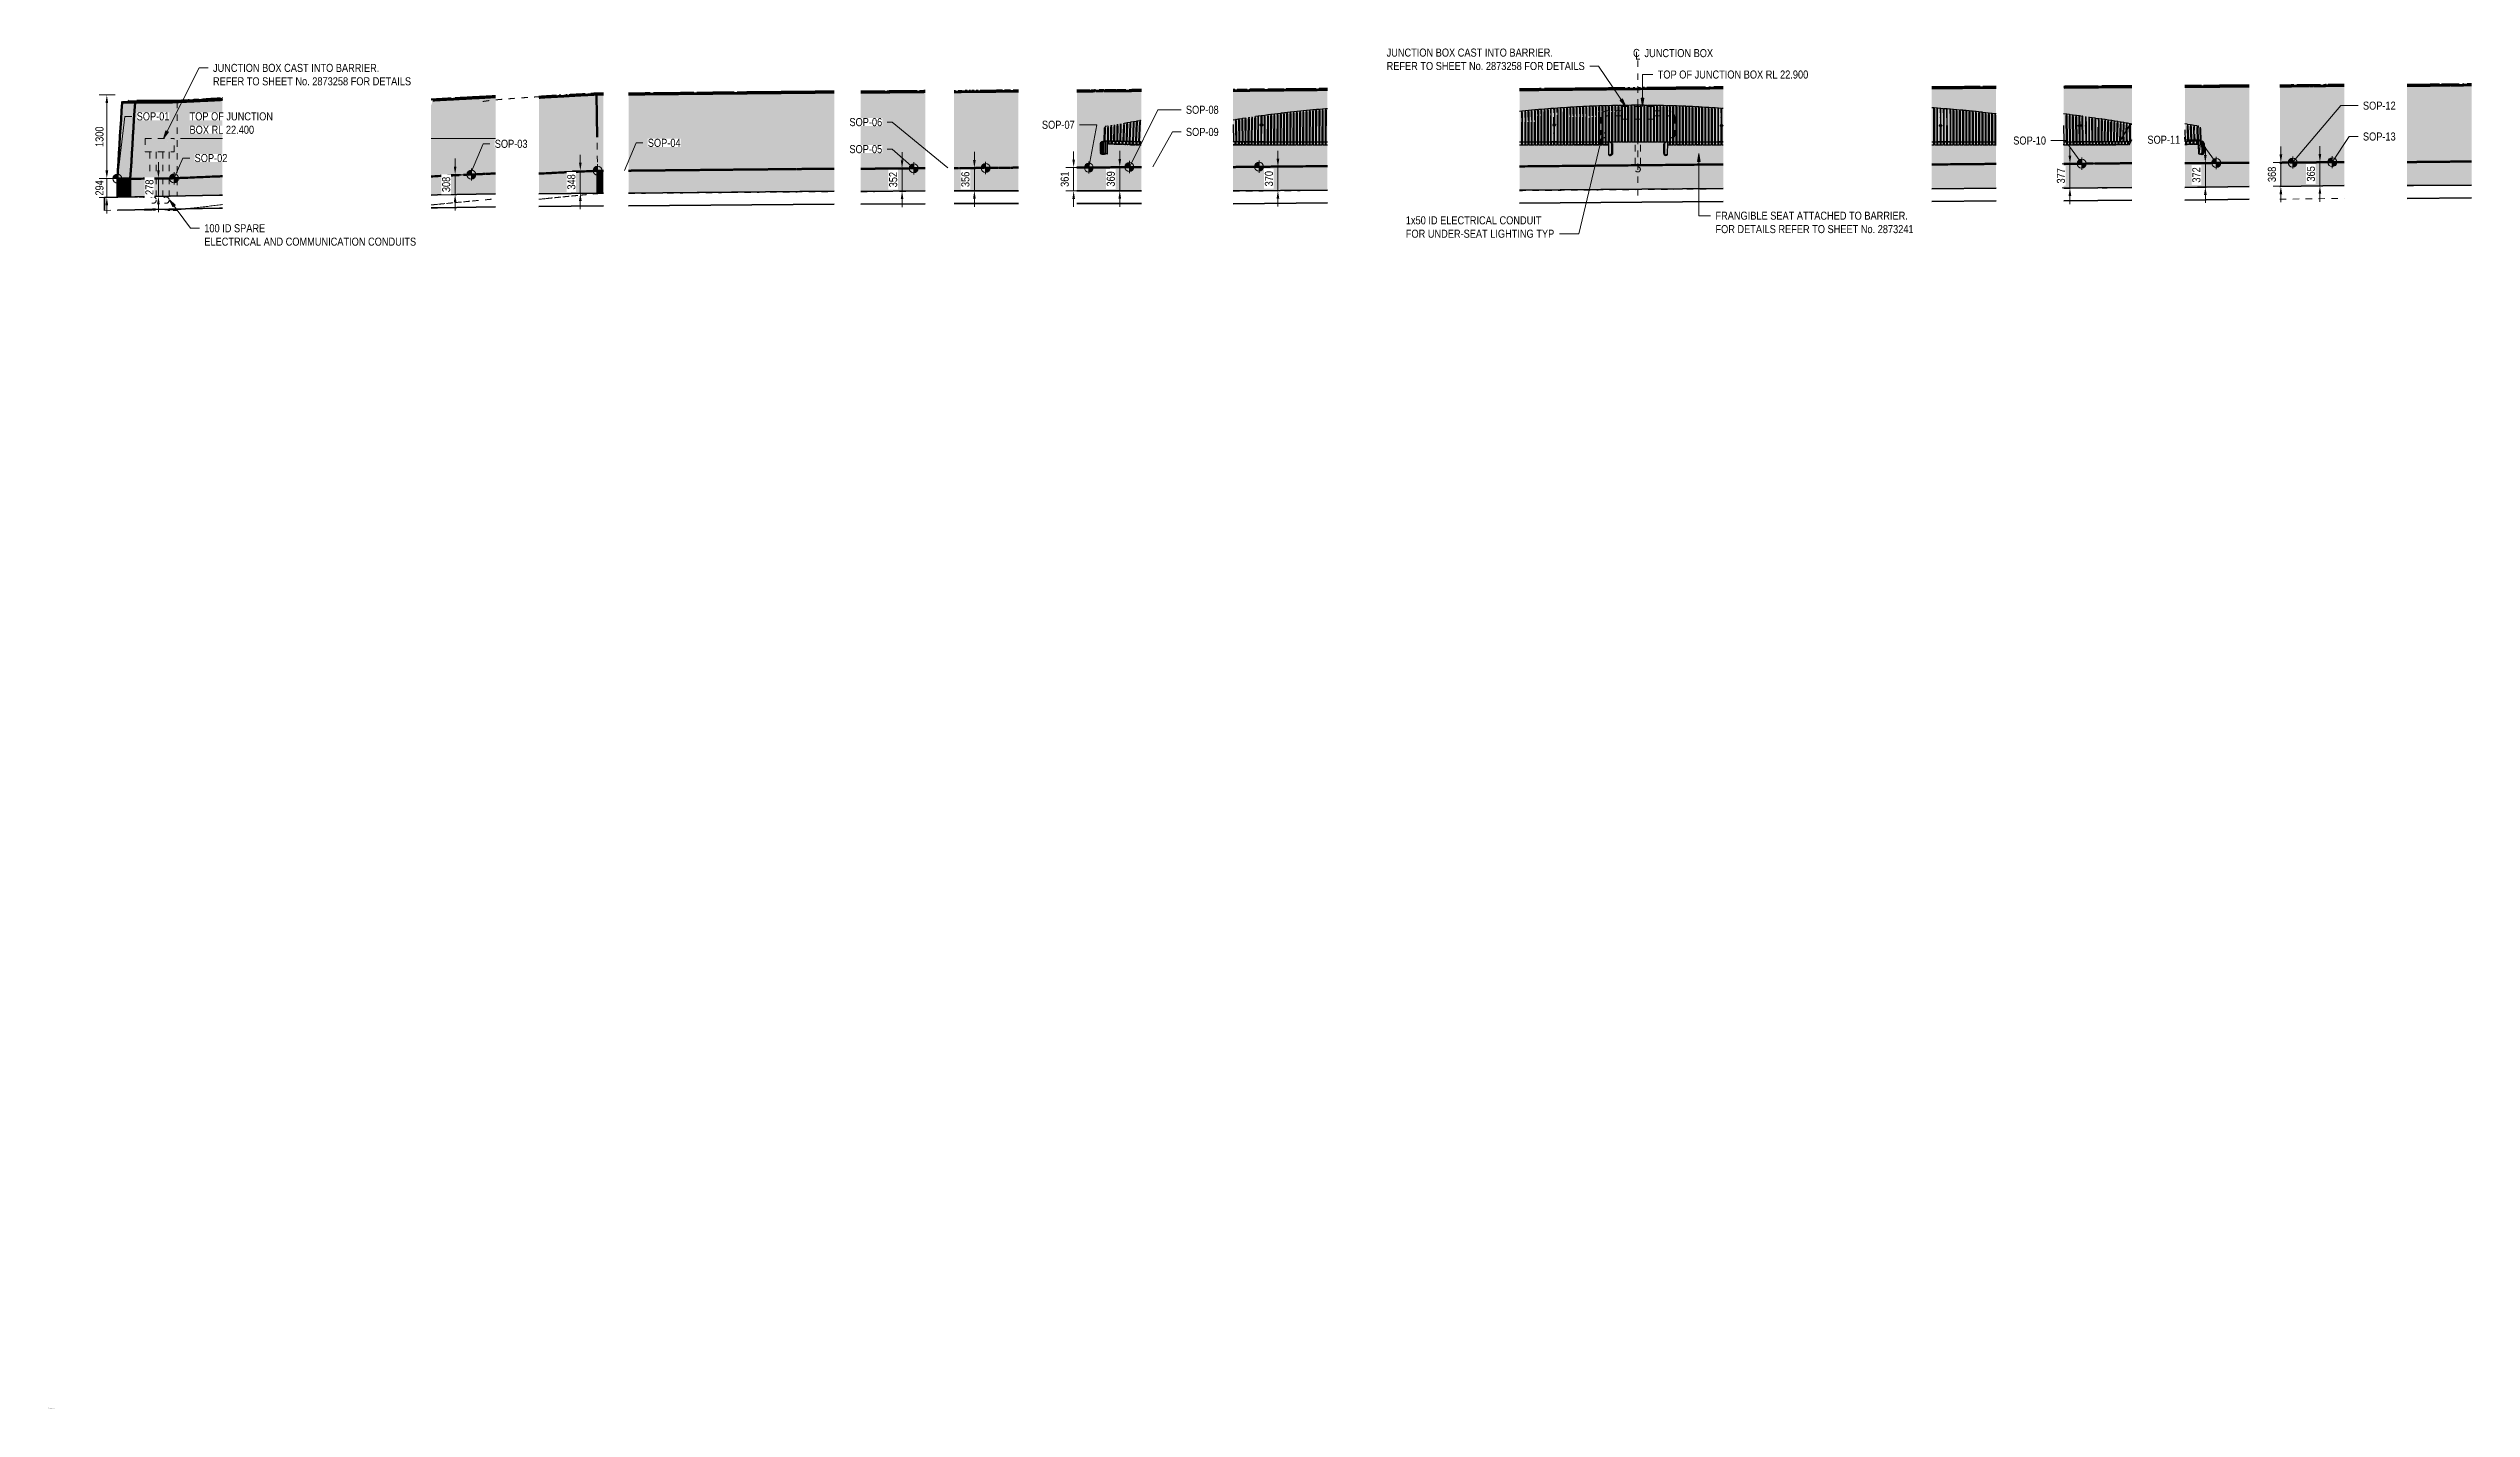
# Model space of a CAD drawing. Header units: metres. Extents: x 0 to 258, y 3 to 25.
# Drawn here: x 0.23 to 37.9, y 2.66 to 23.8 of the extents above; entities that cross this region are included whole.
import ezdxf

# ---------------------------------------------------------------- set-up
doc = ezdxf.new("R2010")
doc.units = ezdxf.units.M
doc.linetypes.add('JacobsCenter', pattern=[0.015, 0.009, -0.0015, 0.003, -0.0015])
doc.linetypes.add('JacobsDash', pattern=[0.0045, 0.003, -0.0015])
doc.layers.get('Defpoints').update_dxf_attribs({"color": 41})
for name, color, linetype, lineweight in [('A-ANNO-DIMS', 7, 'Continuous', 9), ('A-ANNO-NOTE', 7, 'Continuous', 9), ('A-DETL', 7, 'Continuous', 13), ('A-FLOR', 7, 'Continuous', 50), ('A-FLOR-HDLN', 7, 'JacobsDash', 18), ('A-GENM', 7, 'Continuous', 35), ('G-ANNO-TEXT', 7, 'Continuous', 9), ('S-BEAM', 7, 'Continuous', 50)]:
    doc.layers.add(name, color=color, linetype=linetype, lineweight=lineweight)
doc.styles.add('Arial Narrow', font='ARIALN.TTF', dxfattribs={"height": 0.0035})
doc.styles.add('Arial Narrow_1', font='ARIALN.TTF', dxfattribs={"height": 0.005})
doc.styles.add('Arial Narrow_2', font='ARIALN.TTF', dxfattribs={"height": 0.125})
doc.dimstyles.new('Dimension_Standard_O__mm_', dxfattribs={"dimscale": 0.3048, "dimtxt": 0.127929, "dimasz": 0.410105, "dimexe": 0.393701, "dimexo": 0.246063, "dimgap": 0.246063, "dimtad": 1, "dimdec": 0, "dimlfac": 1000, "dimzin": 0, "dimdsep": 46, "dimtxsty": 'Arial Narrow_2', "dimsah": 1, "dimcen": 0.09, "dimaunit": 1, "dimadec": 4, "dimazin": 0, "dimtfac": 1, "dimtdec": 4, "dimtix": 1, "dimtmove": 0, "dimatfit": 3, "dimfxl": 1, "dimtvp": 1, "dimtfill": 1, "dimtolj": 1, "dimtzin": 0, "dimlwd": 18, "dimlwe": 18, "dimarcsym": 2})
doc.dimstyles.new('Dimension_Standard_T__mm_', dxfattribs={"dimscale": 0.3048, "dimtxt": 0.127929, "dimasz": 0.410105, "dimexe": 0.393701, "dimexo": 0.246063, "dimgap": 0.164042, "dimtad": 1, "dimdec": 0, "dimlfac": 1000, "dimzin": 0, "dimdsep": 46, "dimtxsty": 'Arial Narrow_2', "dimsah": 1, "dimcen": 0.09, "dimaunit": 1, "dimadec": 4, "dimazin": 0, "dimtfac": 1, "dimtdec": 4, "dimtix": 1, "dimtmove": 0, "dimatfit": 3, "dimfxl": 1, "dimtvp": 1, "dimtolj": 1, "dimtzin": 0, "dimlwd": 18, "dimlwe": 18, "dimarcsym": 2})

msp = doc.modelspace()

# ---------------------------------------------------------------- texts
at = {"layer": 'G-ANNO-TEXT', "char_height": 0.125, "attachment_point": 1, "style": 'Arial Narrow_2', "bg_fill": 3, "box_fill_scale": 1, "bg_fill_color": 256, "bg_fill_transparency": 0}
for s, insert in [('JUNCTION BOX CAST INTO BARRIER.', (21.0335, 23.7984)), ('1x50 ID ELECTRICAL CONDUIT ', (21.3323, 21.1912))]:
    msp.add_mtext(s, dxfattribs=dict(at, insert=insert))
at = {"layer": 'G-ANNO-TEXT', "insert": (0.2337, 2.6613), "char_height": 0.0035, "attachment_point": 1, "style": 'Arial Narrow', "bg_fill": 3, "box_fill_scale": 1, "bg_fill_color": 256, "bg_fill_true_color": 13158600, "bg_fill_transparency": 0}
msp.add_mtext('1.', dxfattribs=at)

# ---------------------------------------------------------------- blocks, each defined once
blk = doc.blocks.new('BR08_SEATING_NORTH 3 - BR08_SEATING_NORTH 3-5676583-Section 153')
at = {"layer": 'A-GENM', "color": 254, "lineweight": 25, "true_color": 0xd4d4d4}
for p, q in [((753.415, 22.602), (753.41, 22.583)), ((753.411, 22.36), (753.415, 22.602)), ((753.414, 22.552), (753.415, 22.602)), ((753.415, 22.602), (753.415, 22.605)), ((753.461, 22.359), (753.466, 22.61)), ((753.466, 22.61), (753.463, 22.592)), ((753.465, 22.561), (753.466, 22.61)), ((753.466, 22.61), (753.466, 22.614)), ((753.559, 22.626), (753.552, 22.357)), ((753.552, 22.358), (753.558, 22.605)), ((753.559, 22.626), (753.558, 22.577)), ((753.558, 22.558), (753.559, 22.607)), ((753.559, 22.628), (753.559, 22.626)), ((753.559, 22.607), (753.559, 22.626)), ((753.565, 22.606), (753.559, 22.358)), ((753.601, 22.357), (753.608, 22.613)), ((753.61, 22.634), (753.602, 22.356)), ((753.615, 22.615), (753.608, 22.357)), ((753.609, 22.638), (753.61, 22.634)), ((753.61, 22.634), (753.609, 22.585)), ((753.613, 22.616), (753.61, 22.634)), ((753.612, 22.567), (753.613, 22.616)), ((753.617, 22.64), (753.659, 22.647)), ((753.65, 22.356), (753.657, 22.622)), ((753.661, 22.643), (753.652, 22.354)), ((753.665, 22.623), (753.656, 22.356)), ((753.661, 22.643), (753.659, 22.594)), ((753.66, 22.646), (753.661, 22.643)), ((753.665, 22.629), (753.661, 22.643)), ((753.668, 22.648), (753.71, 22.655)), ((753.698, 22.355), (753.707, 22.63)), ((753.712, 22.651), (753.702, 22.353)), ((753.715, 22.632), (753.705, 22.355)), ((753.71, 22.655), (753.712, 22.651)), ((753.712, 22.651), (753.71, 22.602)), ((753.71, 22.602), (753.713, 22.595)), ((753.715, 22.643), (753.712, 22.651)), ((753.718, 22.657), (753.76, 22.664)), ((753.747, 22.354), (753.757, 22.639)), ((753.763, 22.66), (753.752, 22.351)), ((753.764, 22.64), (753.754, 22.354)), ((753.761, 22.663), (753.763, 22.66)), ((753.763, 22.66), (753.761, 22.611)), ((753.761, 22.611), (753.763, 22.607)), ((753.766, 22.655), (753.763, 22.66)), ((753.769, 22.665), (753.81, 22.672)), ((753.795, 22.354), (753.806, 22.647)), ((753.814, 22.668), (753.802, 22.351)), ((753.814, 22.648), (753.802, 22.353)), ((753.811, 22.672), (753.814, 22.668)), ((753.814, 22.668), (753.812, 22.619)), ((753.812, 22.619), (753.813, 22.618)), ((753.816, 22.665), (753.814, 22.668)), ((753.819, 22.674), (753.861, 22.68)), ((753.843, 22.353), (753.856, 22.655)), ((753.863, 22.657), (753.85, 22.353)), ((753.861, 22.68), (753.864, 22.676)), ((753.866, 22.675), (753.864, 22.676)), ((753.864, 22.676), (753.864, 22.662)), ((753.864, 22.676), (753.864, 22.662)), ((753.869, 22.682), (753.881, 22.684)), ((753.246, 22.32), (753.247, 22.198)), ((753.247, 22.198), (753.247, 22.322)), ((753.247, 22.322), (753.247, 22.182)), ((753.251, 22.337), (753.251, 22.338)), ((753.254, 22.331), (753.253, 22.324)), ((753.253, 22.184), (753.253, 22.324)), ((753.255, 22.325), (753.255, 22.185)), ((753.265, 22.333), (753.265, 22.326)), ((753.265, 22.187), (753.265, 22.326)), ((753.267, 22.35), (753.272, 22.352)), ((753.268, 22.327), (753.268, 22.187)), ((753.278, 22.354), (753.288, 22.356)), ((753.282, 22.335), (753.282, 22.329)), ((753.282, 22.189), (753.282, 22.329)), ((753.286, 22.329), (753.286, 22.189)), ((753.293, 22.357), (753.306, 22.358)), ((753.303, 22.542), (753.301, 22.358)), ((753.311, 22.565), (753.306, 22.555)), ((753.306, 22.358), (753.308, 22.551)), ((753.309, 22.553), (753.307, 22.358)), ((753.313, 22.56), (753.311, 22.359)), ((753.311, 22.359), (753.313, 22.56)), ((753.311, 22.359), (753.328, 22.361)), ((753.316, 22.574), (753.312, 22.566)), ((753.313, 22.359), (753.316, 22.364)), ((753.32, 22.581), (753.316, 22.574)), ((753.318, 22.563), (753.316, 22.364)), ((753.316, 22.364), (753.358, 22.363)), ((753.318, 22.563), (753.318, 22.569)), ((753.349, 22.361), (753.331, 22.361)), ((753.374, 22.312), (753.354, 22.315)), ((753.365, 22.312), (753.354, 22.314)), ((753.356, 22.361), (753.358, 22.363)), ((753.358, 22.363), (753.359, 22.57)), ((753.364, 22.593), (753.359, 22.582)), ((753.359, 22.534), (753.363, 22.544)), ((753.359, 22.526), (753.363, 22.526)), ((753.361, 22.361), (753.364, 22.593)), ((753.365, 22.312), (753.362, 22.312)), ((753.363, 22.544), (753.364, 22.593)), ((753.364, 22.593), (753.365, 22.597)), ((753.367, 22.572), (753.364, 22.363)), ((753.364, 22.363), (753.406, 22.362)), ((753.364, 22.361), (753.364, 22.363)), ((753.365, 22.313), (753.365, 22.312)), ((753.367, 22.361), (753.376, 22.36)), ((753.421, 22.311), (753.367, 22.319)), ((753.374, 22.317), (753.374, 22.318)), ((753.429, 22.31), (753.376, 22.319)), ((753.406, 22.362), (753.409, 22.579)), ((753.406, 22.36), (753.406, 22.362)), ((753.41, 22.583), (753.409, 22.534)), ((753.409, 22.534), (753.414, 22.552)), ((753.409, 22.534), (753.413, 22.534)), ((753.412, 22.36), (753.413, 22.361)), ((753.416, 22.58), (753.413, 22.361)), ((753.413, 22.534), (753.413, 22.535)), ((753.413, 22.361), (753.455, 22.36)), ((753.421, 22.36), (753.43, 22.358)), ((753.476, 22.309), (753.421, 22.318)), ((753.421, 22.312), (753.421, 22.311)), ((753.432, 22.31), (753.429, 22.31)), ((753.484, 22.309), (753.43, 22.317)), ((753.454, 22.31), (753.453, 22.31)), ((753.454, 22.359), (753.455, 22.36)), ((753.455, 22.36), (753.458, 22.588)), ((753.461, 22.359), (753.462, 22.36)), ((753.463, 22.592), (753.462, 22.542)), ((753.466, 22.589), (753.462, 22.36)), ((753.462, 22.542), (753.465, 22.561)), ((753.462, 22.542), (753.464, 22.543)), ((753.462, 22.36), (753.504, 22.359)), ((753.475, 22.358), (753.484, 22.357)), ((753.53, 22.308), (753.475, 22.316)), ((753.476, 22.309), (753.475, 22.309)), ((753.476, 22.31), (753.476, 22.309)), ((753.539, 22.308), (753.484, 22.316)), ((753.485, 22.314), (753.485, 22.315)), ((753.503, 22.358), (753.504, 22.359)), ((753.504, 22.359), (753.508, 22.596)), ((753.516, 22.598), (753.51, 22.359)), ((753.51, 22.359), (753.552, 22.358)), ((753.51, 22.358), (753.51, 22.359)), ((753.529, 22.357), (753.538, 22.356)), ((753.584, 22.307), (753.529, 22.315)), ((753.53, 22.309), (753.53, 22.308)), ((753.592, 22.307), (753.538, 22.315)), ((753.539, 22.313), (753.539, 22.314)), ((753.54, 22.308), (753.539, 22.308)), ((753.542, 22.308), (753.54, 22.308)), ((753.552, 22.357), (753.552, 22.358)), ((753.557, 22.558), (753.558, 22.558)), ((753.558, 22.577), (753.558, 22.558)), ((753.559, 22.358), (753.601, 22.357)), ((753.559, 22.357), (753.559, 22.358)), ((753.584, 22.307), (753.583, 22.307)), ((753.584, 22.356), (753.592, 22.355)), ((753.637, 22.306), (753.584, 22.314)), ((753.584, 22.308), (753.584, 22.307)), ((753.645, 22.306), (753.592, 22.314)), ((753.601, 22.356), (753.601, 22.357)), ((753.608, 22.566), (753.612, 22.567)), ((753.608, 22.357), (753.65, 22.356)), ((753.608, 22.355), (753.608, 22.357)), ((753.609, 22.585), (753.612, 22.567)), ((753.637, 22.307), (753.637, 22.306)), ((753.638, 22.355), (753.646, 22.353)), ((753.69, 22.305), (753.638, 22.313)), ((753.698, 22.305), (753.646, 22.313)), ((753.646, 22.31), (753.646, 22.311)), ((753.65, 22.355), (753.65, 22.356)), ((753.656, 22.356), (753.698, 22.355)), ((753.657, 22.354), (753.656, 22.356)), ((753.659, 22.594), (753.664, 22.58)), ((753.659, 22.574), (753.663, 22.575)), ((753.69, 22.306), (753.69, 22.305)), ((753.692, 22.354), (753.701, 22.352)), ((753.742, 22.304), (753.692, 22.312)), ((753.699, 22.352), (753.698, 22.355)), ((753.698, 22.305), (753.714, 22.304)), ((753.75, 22.304), (753.701, 22.311)), ((753.705, 22.355), (753.747, 22.354)), ((753.706, 22.353), (753.705, 22.355)), ((753.71, 22.582), (753.713, 22.583)), ((753.714, 22.304), (753.723, 22.304)), ((753.723, 22.304), (753.736, 22.304)), ((753.736, 22.304), (753.742, 22.304)), ((753.742, 22.304), (753.742, 22.305)), ((753.746, 22.352), (753.755, 22.351)), ((753.793, 22.303), (753.746, 22.31)), ((753.748, 22.352), (753.747, 22.354)), ((753.75, 22.304), (753.752, 22.304)), ((753.752, 22.304), (753.757, 22.304)), ((753.754, 22.354), (753.795, 22.354)), ((753.755, 22.352), (753.754, 22.354)), ((753.801, 22.303), (753.755, 22.31)), ((753.757, 22.304), (753.781, 22.303)), ((753.76, 22.59), (753.762, 22.59)), ((753.781, 22.303), (753.793, 22.303)), ((753.793, 22.303), (753.793, 22.304)), ((753.797, 22.351), (753.795, 22.354)), ((753.8, 22.351), (753.809, 22.35)), ((753.844, 22.302), (753.8, 22.309)), ((753.801, 22.303), (753.811, 22.303)), ((753.802, 22.353), (753.843, 22.353)), ((753.804, 22.351), (753.802, 22.353)), ((753.852, 22.302), (753.809, 22.309)), ((753.811, 22.598), (753.812, 22.598)), ((753.811, 22.303), (753.82, 22.303)), ((753.82, 22.303), (753.842, 22.302)), ((753.842, 22.302), (753.843, 22.302)), ((753.846, 22.35), (753.843, 22.353)), ((753.843, 22.302), (753.844, 22.302)), ((753.844, 22.302), (753.844, 22.304)), ((753.85, 22.353), (753.881, 22.352)), ((753.853, 22.35), (753.85, 22.353)), ((753.851, 22.352), (753.851, 22.35)), ((753.852, 22.302), (753.857, 22.302)), ((753.854, 22.35), (753.863, 22.349)), ((753.881, 22.304), (753.854, 22.308)), ((753.857, 22.302), (753.865, 22.302)), ((753.881, 22.305), (753.863, 22.308)), ((753.865, 22.302), (753.872, 22.302)), ((753.872, 22.302), (753.881, 22.302)), ((753.247, 22.198), (753.247, 22.197)), ((753.253, 22.184), (753.254, 22.177)), ((753.265, 22.187), (753.265, 22.18)), ((753.276, 22.155), (753.283, 22.154)), ((753.297, 22.152), (753.277, 22.152)), ((753.282, 22.189), (753.282, 22.182)), ((753.303, 22.154), (753.283, 22.154)), ((753.304, 22.155), (753.284, 22.155)), ((753.313, 22.157), (753.294, 22.157)), ((753.315, 22.157), (753.296, 22.157)), ((753.303, 22.154), (753.297, 22.152)), ((753.304, 22.159), (753.31, 22.159)), ((753.313, 22.157), (753.304, 22.155)), ((753.329, 22.159), (753.31, 22.159)), ((753.331, 22.159), (753.313, 22.159)), ((753.329, 22.159), (753.315, 22.157)), ((753.349, 22.161), (753.331, 22.159)), ((753.349, 22.161), (753.331, 22.161)), ((753.352, 22.161), (753.349, 22.161)), ((753.354, 22.161), (753.352, 22.161))]:
    blk.add_line(p, q, dxfattribs=at)
at = {"layer": 'A-GENM', "color": 7, "lineweight": 25, "true_color": 0xefefef}
for p, q in [((753.298, 22.33), (753.298, 22.19)), ((753.329, 22.161), (753.329, 22.361)), ((753.354, 22.361), (753.349, 22.361)), ((753.349, 22.361), (753.349, 22.161)), ((753.357, 22.361), (753.353, 22.319)), ((753.353, 22.319), (753.367, 22.319)), ((753.354, 22.161), (753.354, 22.361)), ((753.367, 22.361), (753.357, 22.361)), ((753.367, 22.319), (753.367, 22.361)), ((753.376, 22.361), (753.376, 22.319)), ((753.421, 22.36), (753.376, 22.361)), ((753.376, 22.319), (753.421, 22.318)), ((753.421, 22.318), (753.421, 22.36)), ((753.43, 22.359), (753.43, 22.317)), ((753.475, 22.358), (753.43, 22.359)), ((753.43, 22.317), (753.475, 22.316)), ((753.475, 22.316), (753.475, 22.358)), ((753.484, 22.358), (753.484, 22.316)), ((753.529, 22.357), (753.484, 22.358)), ((753.484, 22.316), (753.529, 22.315)), ((753.529, 22.315), (753.529, 22.357)), ((753.538, 22.357), (753.538, 22.315)), ((753.584, 22.356), (753.538, 22.357)), ((753.538, 22.315), (753.584, 22.314)), ((753.584, 22.314), (753.584, 22.356)), ((753.592, 22.356), (753.592, 22.314)), ((753.638, 22.355), (753.592, 22.356)), ((753.592, 22.314), (753.638, 22.313)), ((753.638, 22.313), (753.638, 22.355)), ((753.646, 22.355), (753.646, 22.313)), ((753.692, 22.354), (753.646, 22.355)), ((753.646, 22.313), (753.692, 22.312)), ((753.692, 22.312), (753.692, 22.354)), ((753.701, 22.353), (753.701, 22.311)), ((753.746, 22.352), (753.701, 22.353)), ((753.701, 22.311), (753.746, 22.31)), ((753.746, 22.31), (753.746, 22.352)), ((753.755, 22.352), (753.755, 22.31)), ((753.8, 22.351), (753.755, 22.352)), ((753.755, 22.31), (753.8, 22.309)), ((753.8, 22.309), (753.8, 22.351)), ((753.809, 22.351), (753.809, 22.309)), ((753.854, 22.35), (753.809, 22.351)), ((753.809, 22.309), (753.854, 22.308)), ((753.854, 22.308), (753.854, 22.35)), ((753.863, 22.35), (753.863, 22.308)), ((753.881, 22.349), (753.863, 22.35)), ((753.863, 22.308), (753.881, 22.307)), ((753.349, 22.161), (753.354, 22.161))]:
    blk.add_line(p, q, dxfattribs=at)
at = {"layer": 'A-GENM', "color": 254, "lineweight": 25, "true_color": 0xd4d4d4, "flags": 128}
for points in [[(753.247, 22.322), (753.248, 22.329), (753.25, 22.335), (753.254, 22.341), (753.258, 22.345), (753.264, 22.349), (753.268, 22.351)], [(753.258, 22.345), (753.253, 22.34), (753.25, 22.335), (753.247, 22.328), (753.247, 22.322)], [(753.259, 22.343), (753.256, 22.337), (753.254, 22.331)], [(753.255, 22.325), (753.256, 22.331), (753.258, 22.338), (753.261, 22.343), (753.266, 22.348), (753.271, 22.352), (753.278, 22.354), (753.278, 22.354)], [(753.277, 22.354), (753.276, 22.353), (753.27, 22.351), (753.264, 22.348), (753.259, 22.343)], [(753.271, 22.345), (753.267, 22.34), (753.265, 22.333)], [(753.268, 22.327), (753.269, 22.334), (753.271, 22.34), (753.274, 22.346), (753.278, 22.35), (753.284, 22.354), (753.29, 22.356), (753.295, 22.357)], [(753.29, 22.356), (753.287, 22.356), (753.281, 22.354), (753.276, 22.35), (753.271, 22.345)], [(753.288, 22.347), (753.284, 22.342), (753.282, 22.335)], [(753.286, 22.329), (753.287, 22.336), (753.289, 22.342), (753.292, 22.348), (753.296, 22.353), (753.301, 22.356), (753.307, 22.358), (753.313, 22.359)], [(753.31, 22.359), (753.304, 22.358), (753.298, 22.356), (753.292, 22.352), (753.288, 22.347)], [(753.308, 22.551), (753.309, 22.557), (753.311, 22.563), (753.311, 22.565)], [(753.331, 22.361), (753.33, 22.361), (753.329, 22.361)], [(753.277, 22.152), (753.27, 22.153), (753.264, 22.155), (753.259, 22.159), (753.254, 22.163), (753.25, 22.169), (753.248, 22.175), (753.247, 22.182)], [(753.254, 22.177), (753.256, 22.171), (753.259, 22.165)], [(753.284, 22.155), (753.278, 22.155), (753.271, 22.158), (753.266, 22.161), (753.261, 22.166), (753.258, 22.172), (753.256, 22.178), (753.255, 22.185)], [(753.259, 22.165), (753.264, 22.161), (753.27, 22.157), (753.276, 22.155)], [(753.265, 22.18), (753.267, 22.174), (753.271, 22.168)], [(753.296, 22.157), (753.29, 22.158), (753.284, 22.16), (753.278, 22.163), (753.274, 22.168), (753.271, 22.174), (753.269, 22.18), (753.268, 22.187)], [(753.271, 22.168), (753.276, 22.163), (753.281, 22.159), (753.287, 22.157), (753.294, 22.157)], [(753.282, 22.182), (753.284, 22.176), (753.288, 22.17)], [(753.313, 22.159), (753.307, 22.16), (753.301, 22.162), (753.296, 22.166), (753.292, 22.17), (753.289, 22.176), (753.287, 22.182), (753.286, 22.189)], [(753.288, 22.17), (753.292, 22.165), (753.298, 22.162), (753.304, 22.159)], [(753.329, 22.161), (753.33, 22.161), (753.331, 22.161)]]:
    blk.add_lwpolyline(points, dxfattribs=at)
at = {"layer": 'A-GENM', "color": 7, "lineweight": 25, "true_color": 0xefefef, "flags": 128}
for points in [[(753.329, 22.361), (753.321, 22.359), (753.313, 22.356), (753.307, 22.351), (753.302, 22.345), (753.299, 22.338), (753.298, 22.33)], [(753.298, 22.19), (753.299, 22.183), (753.302, 22.176), (753.307, 22.17), (753.313, 22.165), (753.321, 22.162), (753.329, 22.161)]]:
    blk.add_lwpolyline(points, dxfattribs=at)
at = {"layer": 'A-GENM', "color": 254, "lineweight": 25, "true_color": 0xd4d4d4}
for centre, major_axis, ratio, start_param, end_param in [((753.339, 22.552), (-0.0265, 0.0141), 0.979267, 6.280977, 6.754574), ((753.343, 22.559), (-0.0264, 0.0142), 0.979386, 0.245206, 0.47422), ((753.343, 22.559), (-0.0264, 0.0142), 0.979386, 0.016191, 0.245206), ((753.798, 22.339), (-0.5, 0.011), 0.053613, 5.794428, 5.808883), ((753.521, 22.42), (-2.076, 0.046), 0.053613, 1.623026, 1.625745), ((753.521, 22.419), (-2.074, 0.046), 0.053613, 1.625781, 1.627902), ((753.521, 22.419), (-2.065, 0.046), 0.053613, 1.640644, 1.644428)]:
    blk.add_ellipse(centre, major_axis=major_axis, ratio=ratio, start_param=start_param, end_param=end_param, dxfattribs=at)
for points, knots in [([(753.407, 22.604), (753.407, 22.604), (753.408, 22.604), (753.408, 22.603), (753.408, 22.602), (753.408, 22.601), (753.409, 22.599), (753.409, 22.596), (753.409, 22.593), (753.409, 22.59), (753.409, 22.586), (753.409, 22.582), (753.409, 22.579)], [0, 0, 0, 0, 0.166667, 0.25, 0.333333, 0.416667, 0.5, 0.583333, 0.666667, 0.75, 0.833333, 1, 1, 1, 1]), ([(753.416, 22.58), (753.416, 22.583), (753.416, 22.587), (753.416, 22.592), (753.416, 22.595), (753.416, 22.598), (753.416, 22.6), (753.416, 22.602), (753.416, 22.604), (753.416, 22.605), (753.416, 22.606), (753.416, 22.606), (753.415, 22.605)], [0, 0, 0, 0, 0.166667, 0.25, 0.333333, 0.416667, 0.5, 0.583333, 0.666667, 0.75, 0.833333, 1, 1, 1, 1]), ([(753.458, 22.612), (753.458, 22.613), (753.458, 22.613), (753.458, 22.612), (753.458, 22.611), (753.458, 22.609), (753.458, 22.607), (753.458, 22.605), (753.459, 22.602), (753.459, 22.599), (753.459, 22.594), (753.459, 22.59), (753.458, 22.588)], [0, 0, 0, 0, 0.166667, 0.25, 0.333333, 0.416667, 0.5, 0.583333, 0.666667, 0.75, 0.833333, 1, 1, 1, 1]), ([(753.466, 22.589), (753.466, 22.592), (753.466, 22.596), (753.466, 22.6), (753.466, 22.603), (753.466, 22.606), (753.466, 22.609), (753.466, 22.611), (753.466, 22.613), (753.466, 22.614), (753.466, 22.614), (753.466, 22.614), (753.466, 22.614)], [0, 0, 0, 0, 0.166667, 0.25, 0.333333, 0.416667, 0.5, 0.583333, 0.666667, 0.75, 0.833333, 1, 1, 1, 1]), ([(753.508, 22.621), (753.508, 22.621), (753.508, 22.621), (753.508, 22.621), (753.508, 22.62), (753.508, 22.618), (753.508, 22.616), (753.508, 22.613), (753.508, 22.61), (753.508, 22.607), (753.508, 22.603), (753.508, 22.599), (753.508, 22.596)], [0, 0, 0, 0, 0.166667, 0.25, 0.333333, 0.416667, 0.5, 0.583333, 0.666667, 0.75, 0.833333, 1, 1, 1, 1]), ([(753.516, 22.598), (753.516, 22.6), (753.516, 22.604), (753.516, 22.609), (753.516, 22.612), (753.516, 22.615), (753.516, 22.617), (753.516, 22.619), (753.516, 22.621), (753.516, 22.622), (753.516, 22.623), (753.516, 22.623), (753.516, 22.622)], [0, 0, 0, 0, 0.166667, 0.25, 0.333333, 0.416667, 0.5, 0.583333, 0.666667, 0.75, 0.833333, 1, 1, 1, 1]), ([(753.559, 22.629), (753.559, 22.63), (753.559, 22.63), (753.559, 22.629), (753.558, 22.628), (753.558, 22.627), (753.558, 22.624), (753.558, 22.622), (753.558, 22.619), (753.558, 22.616), (753.558, 22.611), (753.558, 22.608), (753.558, 22.605)], [0, 0, 0, 0, 0.166667, 0.25, 0.333333, 0.416667, 0.5, 0.583333, 0.666667, 0.75, 0.833333, 1, 1, 1, 1]), ([(753.565, 22.606), (753.565, 22.609), (753.566, 22.613), (753.566, 22.617), (753.566, 22.62), (753.566, 22.623), (753.566, 22.626), (753.566, 22.628), (753.566, 22.63), (753.567, 22.631), (753.567, 22.631), (753.567, 22.631), (753.567, 22.631)], [0, 0, 0, 0, 0.166667, 0.25, 0.333333, 0.416667, 0.5, 0.583333, 0.666667, 0.75, 0.833333, 1, 1, 1, 1]), ([(753.609, 22.638), (753.609, 22.638), (753.609, 22.639), (753.609, 22.638), (753.609, 22.637), (753.609, 22.635), (753.608, 22.633), (753.608, 22.63), (753.608, 22.628), (753.608, 22.624), (753.608, 22.62), (753.608, 22.616), (753.608, 22.613)], [0, 0, 0, 0, 0.166667, 0.25, 0.333333, 0.416667, 0.5, 0.583333, 0.666667, 0.75, 0.833333, 1, 1, 1, 1]), ([(753.615, 22.615), (753.615, 22.618), (753.615, 22.621), (753.616, 22.626), (753.616, 22.629), (753.616, 22.632), (753.616, 22.634), (753.616, 22.637), (753.617, 22.638), (753.617, 22.639), (753.617, 22.64), (753.617, 22.64), (753.618, 22.639)], [0, 0, 0, 0, 0.166667, 0.25, 0.333333, 0.416667, 0.5, 0.583333, 0.666667, 0.75, 0.833333, 1, 1, 1, 1]), ([(753.658, 22.636), (753.658, 22.635), (753.658, 22.633), (753.658, 22.628), (753.657, 22.625), (753.657, 22.622)], [0.6666667, 0.6666667, 0.6666667, 0.6666667, 0.75, 0.8333333, 1, 1, 1, 1]), ([(753.66, 22.646), (753.66, 22.647), (753.659, 22.647), (753.659, 22.646), (753.659, 22.646), (753.659, 22.645)], [0, 0, 0, 0, 0.1666667, 0.25, 0.3333333, 0.3333333, 0.3333333, 0.3333333]), ([(753.665, 22.623), (753.665, 22.626), (753.665, 22.63), (753.666, 22.634), (753.666, 22.638), (753.666, 22.64), (753.666, 22.643), (753.667, 22.645), (753.667, 22.647), (753.667, 22.648), (753.668, 22.648), (753.668, 22.648), (753.668, 22.648)], [0, 0, 0, 0, 0.166667, 0.25, 0.333333, 0.416667, 0.5, 0.583333, 0.666667, 0.75, 0.833333, 1, 1, 1, 1]), ([(753.708, 22.644), (753.708, 22.643), (753.708, 22.641), (753.707, 22.637), (753.707, 22.633), (753.707, 22.63)], [0.6666667, 0.6666667, 0.6666667, 0.6666667, 0.75, 0.8333333, 1, 1, 1, 1]), ([(753.71, 22.655), (753.71, 22.655), (753.71, 22.655), (753.709, 22.655), (753.709, 22.654), (753.709, 22.653)], [0, 0, 0, 0, 0.1666667, 0.25, 0.3333333, 0.3333333, 0.3333333, 0.3333333]), ([(753.715, 22.632), (753.715, 22.634), (753.715, 22.638), (753.715, 22.643), (753.716, 22.646), (753.716, 22.649), (753.716, 22.651), (753.717, 22.653), (753.717, 22.655), (753.718, 22.656), (753.718, 22.657), (753.719, 22.657), (753.719, 22.656)], [0, 0, 0, 0, 0.166667, 0.25, 0.333333, 0.416667, 0.5, 0.583333, 0.666667, 0.75, 0.833333, 1, 1, 1, 1]), ([(753.758, 22.653), (753.758, 22.652), (753.757, 22.65), (753.757, 22.645), (753.757, 22.641), (753.757, 22.639)], [0.6666667, 0.6666667, 0.6666667, 0.6666667, 0.75, 0.8333333, 1, 1, 1, 1]), ([(753.761, 22.663), (753.761, 22.664), (753.76, 22.664), (753.76, 22.663), (753.759, 22.662), (753.759, 22.662)], [0, 0, 0, 0, 0.1666667, 0.25, 0.3333333, 0.3333333, 0.3333333, 0.3333333]), ([(753.764, 22.64), (753.764, 22.643), (753.765, 22.647), (753.765, 22.651), (753.765, 22.654), (753.766, 22.657), (753.766, 22.66), (753.767, 22.662), (753.767, 22.663), (753.768, 22.665), (753.768, 22.665), (753.769, 22.665), (753.769, 22.665)], [0, 0, 0, 0, 0.166667, 0.25, 0.333333, 0.416667, 0.5, 0.583333, 0.666667, 0.75, 0.833333, 1, 1, 1, 1]), ([(753.807, 22.661), (753.807, 22.66), (753.807, 22.658), (753.807, 22.654), (753.806, 22.65), (753.806, 22.647)], [0.6666667, 0.6666667, 0.6666667, 0.6666667, 0.75, 0.8333333, 1, 1, 1, 1]), ([(753.811, 22.672), (753.811, 22.672), (753.81, 22.672), (753.81, 22.671), (753.809, 22.671), (753.809, 22.67)], [0, 0, 0, 0, 0.1666667, 0.25, 0.3333333, 0.3333333, 0.3333333, 0.3333333]), ([(753.814, 22.648), (753.814, 22.651), (753.814, 22.655), (753.815, 22.66), (753.815, 22.663), (753.816, 22.665), (753.816, 22.668), (753.817, 22.67), (753.817, 22.672), (753.818, 22.673), (753.819, 22.674), (753.819, 22.673), (753.82, 22.673)], [0, 0, 0, 0, 0.166667, 0.25, 0.333333, 0.416667, 0.5, 0.583333, 0.666667, 0.75, 0.833333, 1, 1, 1, 1]), ([(753.857, 22.669), (753.857, 22.668), (753.857, 22.666), (753.856, 22.662), (753.856, 22.658), (753.856, 22.655)], [0.6666667, 0.6666667, 0.6666667, 0.6666667, 0.75, 0.8333333, 1, 1, 1, 1]), ([(753.861, 22.68), (753.861, 22.68), (753.86, 22.68), (753.86, 22.68), (753.859, 22.679), (753.859, 22.678)], [0, 0, 0, 0, 0.1666667, 0.25, 0.3333333, 0.3333333, 0.3333333, 0.3333333]), ([(753.863, 22.657), (753.864, 22.659), (753.864, 22.663), (753.864, 22.668), (753.865, 22.671), (753.865, 22.674), (753.866, 22.676), (753.866, 22.678), (753.867, 22.68), (753.868, 22.681), (753.869, 22.682), (753.869, 22.682), (753.87, 22.681)], [0, 0, 0, 0, 0.166667, 0.25, 0.333333, 0.416667, 0.5, 0.583333, 0.666667, 0.75, 0.833333, 1, 1, 1, 1]), ([(753.252, 22.338), (753.251, 22.338), (753.25, 22.336), (753.249, 22.334), (753.248, 22.332)], [0.3670532, 0.3670532, 0.3670532, 0.3670532, 0.5, 1, 1, 1, 1]), ([(753.304, 22.55), (753.304, 22.55), (753.304, 22.55), (753.304, 22.549), (753.304, 22.548), (753.304, 22.548), (753.303, 22.547), (753.303, 22.547), (753.303, 22.546), (753.303, 22.546)], [0, 0, 0, 0, 0.25, 0.375, 0.5, 0.625, 0.75, 0.875, 1, 1, 1, 1]), ([(753.303, 22.546), (753.303, 22.546), (753.303, 22.545), (753.303, 22.544), (753.303, 22.544), (753.303, 22.543), (753.303, 22.543), (753.303, 22.542), (753.303, 22.542), (753.303, 22.542)], [0, 0, 0, 0, 0.25, 0.375, 0.5, 0.625, 0.75, 0.875, 1, 1, 1, 1]), ([(753.307, 22.556), (753.307, 22.556), (753.306, 22.555), (753.305, 22.553), (753.305, 22.551), (753.304, 22.55)], [0.2271567, 0.2271567, 0.2271567, 0.2271567, 0.3333333, 0.6666667, 1, 1, 1, 1]), ([(753.313, 22.56), (753.313, 22.563), (753.313, 22.566), (753.315, 22.57), (753.316, 22.572), (753.316, 22.573)], [0, 0, 0, 0, 0.1666667, 0.25, 0.3333333, 0.3333333, 0.3333333, 0.3333333]), ([(753.318, 22.575), (753.318, 22.575), (753.318, 22.573), (753.318, 22.571), (753.318, 22.569)], [0.8618631, 0.8618631, 0.8618631, 0.8618631, 0.875, 1, 1, 1, 1]), ([(753.335, 22.592), (753.334, 22.592), (753.332, 22.591), (753.33, 22.59), (753.328, 22.589), (753.326, 22.588), (753.325, 22.587), (753.323, 22.586), (753.323, 22.585), (753.322, 22.584), (753.321, 22.583), (753.321, 22.582), (753.32, 22.581), (753.32, 22.58), (753.32, 22.58)], [0.125, 0.125, 0.125, 0.125, 0.25, 0.3125, 0.375, 0.4375, 0.5, 0.5625, 0.59375, 0.625, 0.65625, 0.6875, 0.71875, 0.75, 0.75, 0.75, 0.75]), ([(753.357, 22.595), (753.357, 22.596), (753.358, 22.596), (753.358, 22.595), (753.358, 22.594), (753.359, 22.592), (753.359, 22.59), (753.359, 22.587), (753.359, 22.585), (753.359, 22.582), (753.359, 22.577), (753.359, 22.573), (753.359, 22.57)], [0, 0, 0, 0, 0.166667, 0.25, 0.333333, 0.416667, 0.5, 0.583333, 0.666667, 0.75, 0.833333, 1, 1, 1, 1]), ([(753.367, 22.572), (753.367, 22.575), (753.367, 22.579), (753.367, 22.583), (753.367, 22.586), (753.367, 22.589), (753.367, 22.592), (753.366, 22.594), (753.366, 22.595), (753.366, 22.596), (753.366, 22.597), (753.365, 22.597), (753.365, 22.597)], [0, 0, 0, 0, 0.166667, 0.25, 0.333333, 0.416667, 0.5, 0.583333, 0.666667, 0.75, 0.833333, 1, 1, 1, 1])]:
    blk.add_open_spline(points, degree=3, knots=knots, dxfattribs=at)
for points in [[(753.659, 22.645), (753.659, 22.645), (753.659, 22.644), (753.658, 22.641), (753.658, 22.639), (753.658, 22.637), (753.658, 22.636)], [(753.709, 22.653), (753.709, 22.653), (753.709, 22.652), (753.708, 22.65), (753.708, 22.647), (753.708, 22.645), (753.708, 22.644)], [(753.759, 22.662), (753.759, 22.661), (753.759, 22.66), (753.758, 22.658), (753.758, 22.656), (753.758, 22.654), (753.758, 22.653)], [(753.809, 22.67), (753.809, 22.67), (753.809, 22.669), (753.808, 22.667), (753.808, 22.664), (753.807, 22.662), (753.807, 22.661)], [(753.859, 22.678), (753.859, 22.678), (753.858, 22.677), (753.858, 22.675), (753.857, 22.672), (753.857, 22.67), (753.857, 22.669)], [(753.248, 22.332), (753.248, 22.331), (753.247, 22.33), (753.247, 22.328), (753.247, 22.327), (753.246, 22.326)], [(753.246, 22.326), (753.246, 22.326), (753.246, 22.325), (753.246, 22.324), (753.246, 22.324), (753.246, 22.323)], [(753.246, 22.323), (753.246, 22.323), (753.246, 22.322), (753.246, 22.321), (753.246, 22.321), (753.246, 22.32)], [(753.362, 22.312), (753.359, 22.312), (753.356, 22.312), (753.354, 22.312)], [(753.393, 22.311), (753.389, 22.311), (753.383, 22.312), (753.377, 22.312), (753.374, 22.312)], [(753.411, 22.311), (753.408, 22.311), (753.402, 22.311), (753.396, 22.311), (753.393, 22.311)], [(753.421, 22.311), (753.419, 22.311), (753.416, 22.311), (753.412, 22.311), (753.411, 22.311)], [(753.453, 22.31), (753.449, 22.31), (753.443, 22.31), (753.436, 22.31), (753.432, 22.31)], [(753.475, 22.309), (753.471, 22.309), (753.464, 22.31), (753.457, 22.31), (753.454, 22.31)], [(753.496, 22.309), (753.494, 22.309), (753.49, 22.309), (753.486, 22.309), (753.484, 22.309)], [(753.512, 22.308), (753.509, 22.309), (753.504, 22.309), (753.499, 22.309), (753.496, 22.309)], [(753.53, 22.308), (753.527, 22.308), (753.521, 22.308), (753.515, 22.308), (753.512, 22.308)], [(753.561, 22.307), (753.558, 22.307), (753.552, 22.308), (753.545, 22.308), (753.542, 22.308)], [(753.572, 22.307), (753.57, 22.307), (753.567, 22.307), (753.563, 22.307), (753.561, 22.307)], [(753.583, 22.307), (753.581, 22.307), (753.578, 22.307), (753.574, 22.307), (753.572, 22.307)], [(753.602, 22.307), (753.601, 22.307), (753.597, 22.307), (753.594, 22.307), (753.592, 22.307)], [(753.627, 22.306), (753.623, 22.306), (753.615, 22.306), (753.606, 22.306), (753.602, 22.307)], [(753.663, 22.305), (753.66, 22.305), (753.654, 22.306), (753.648, 22.306), (753.645, 22.306)], [(753.69, 22.305), (753.686, 22.305), (753.68, 22.305), (753.674, 22.305), (753.67, 22.305)]]:
    blk.add_open_spline(points, degree=3, dxfattribs=at)
blk = doc.blocks.new('T2DPAA-T2D-C3S-DU-M3D-100304_rvt-5-Section 153')
at = {"layer": 'A-GENM', "color": 254, "lineweight": 25, "true_color": 0xd4d4d4}
blk.add_blockref('BR08_SEATING_NORTH 3 - BR08_SEATING_NORTH 3-5676583-Section 153', (0, 0), dxfattribs=at)
blk = doc.blocks.new('BR08_SEATING_NORTH 3 - BR08_SEATING_NORTH 3-5676583-Section 154')
at = {"layer": 'A-GENM', "color": 254, "lineweight": 25, "true_color": 0xd4d4d4}
for p, q in [((344.941, 22.691), (344.976, 22.696)), ((344.941, 22.616), (344.945, 22.352)), ((344.981, 22.694), (344.979, 22.691)), ((344.981, 22.694), (344.984, 22.697)), ((344.982, 22.645), (344.981, 22.694)), ((344.985, 22.45), (344.981, 22.694)), ((344.987, 22.352), (344.981, 22.671)), ((344.981, 22.644), (344.982, 22.645)), ((344.982, 22.628), (344.982, 22.629)), ((344.985, 22.698), (345.026, 22.704)), ((344.989, 22.673), (344.994, 22.352)), ((345.032, 22.702), (345.029, 22.697)), ((345.035, 22.351), (345.03, 22.679)), ((345.031, 22.65), (345.032, 22.653)), ((345.031, 22.636), (345.032, 22.636)), ((345.032, 22.702), (345.034, 22.705)), ((345.032, 22.653), (345.032, 22.702)), ((345.036, 22.347), (345.032, 22.702)), ((345.035, 22.706), (345.076, 22.712)), ((345.038, 22.681), (345.042, 22.351)), ((345.083, 22.71), (345.079, 22.702)), ((345.084, 22.351), (345.079, 22.687)), ((345.08, 22.654), (345.083, 22.661)), ((345.08, 22.643), (345.081, 22.643)), ((345.081, 22.643), (345.083, 22.643)), ((345.083, 22.71), (345.084, 22.713)), ((345.083, 22.661), (345.083, 22.71)), ((345.086, 22.347), (345.083, 22.71)), ((345.085, 22.714), (345.127, 22.72)), ((345.087, 22.689), (345.09, 22.351)), ((345.132, 22.35), (345.129, 22.695)), ((345.137, 22.718), (345.131, 22.7)), ((345.131, 22.7), (345.131, 22.65)), ((345.131, 22.65), (345.137, 22.669)), ((345.131, 22.65), (345.137, 22.651)), ((345.14, 22.697), (345.134, 22.35)), ((345.136, 22.47), (345.137, 22.669)), ((345.137, 22.718), (345.139, 22.722)), ((345.137, 22.669), (345.137, 22.718)), ((345.176, 22.351), (345.182, 22.704)), ((345.188, 22.726), (345.184, 22.706)), ((345.184, 22.706), (345.184, 22.657)), ((345.189, 22.705), (345.184, 22.351)), ((345.184, 22.657), (345.187, 22.676)), ((345.184, 22.657), (345.187, 22.657)), ((345.187, 22.676), (345.188, 22.726)), ((345.187, 22.588), (345.187, 22.676)), ((345.188, 22.726), (345.188, 22.729)), ((345.226, 22.351), (345.231, 22.711)), ((345.238, 22.713), (345.234, 22.351)), ((345.238, 22.733), (345.237, 22.713)), ((345.237, 22.713), (345.237, 22.663)), ((345.237, 22.663), (345.237, 22.683)), ((345.238, 22.733), (345.238, 22.736)), ((345.276, 22.351), (345.28, 22.719)), ((345.279, 22.667), (345.278, 22.342)), ((345.28, 22.693), (345.279, 22.674)), ((345.287, 22.72), (345.284, 22.351)), ((345.329, 22.75), (345.287, 22.745)), ((345.326, 22.351), (345.329, 22.726)), ((345.33, 22.746), (345.328, 22.342)), ((345.329, 22.75), (345.33, 22.746)), ((345.329, 22.676), (345.332, 22.676)), ((345.332, 22.725), (345.33, 22.746)), ((345.33, 22.746), (345.33, 22.697)), ((345.33, 22.697), (345.332, 22.676)), ((345.332, 22.676), (345.332, 22.725)), ((345.334, 22.351), (345.336, 22.727)), ((345.337, 22.752), (345.379, 22.757)), ((345.358, 22.607), (345.361, 22.602)), ((345.361, 22.602), (345.378, 22.602)), ((345.378, 22.602), (345.376, 22.351)), ((345.378, 22.617), (345.378, 22.733)), ((345.379, 22.599), (345.378, 22.602)), ((345.378, 22.342), (345.379, 22.599)), ((345.379, 22.757), (345.38, 22.753)), ((345.38, 22.753), (345.379, 22.617)), ((345.379, 22.682), (345.383, 22.683)), ((345.379, 22.599), (345.383, 22.599)), ((345.383, 22.732), (345.38, 22.753)), ((345.38, 22.753), (345.38, 22.704)), ((345.38, 22.704), (345.383, 22.683)), ((345.383, 22.683), (345.383, 22.732)), ((345.383, 22.599), (345.385, 22.599)), ((345.384, 22.351), (345.385, 22.602)), ((345.385, 22.602), (345.403, 22.602)), ((345.386, 22.734), (345.386, 22.617)), ((345.387, 22.758), (345.429, 22.764)), ((345.4, 22.617), (345.403, 22.612)), ((345.403, 22.602), (345.4, 22.607)), ((345.403, 22.612), (345.403, 22.602)), ((345.428, 22.74), (345.426, 22.351)), ((345.428, 22.342), (345.43, 22.76)), ((345.429, 22.764), (345.43, 22.76)), ((345.429, 22.689), (345.432, 22.69)), ((345.433, 22.739), (345.43, 22.76)), ((345.43, 22.76), (345.43, 22.711)), ((345.43, 22.711), (345.433, 22.69)), ((345.432, 22.69), (345.433, 22.69)), ((345.433, 22.69), (345.433, 22.739)), ((345.436, 22.741), (345.434, 22.351)), ((345.437, 22.765), (345.479, 22.771)), ((345.476, 22.351), (345.478, 22.746)), ((345.48, 22.766), (345.478, 22.342)), ((345.479, 22.77), (345.48, 22.766)), ((345.479, 22.696), (345.483, 22.696)), ((345.483, 22.746), (345.48, 22.766)), ((345.48, 22.766), (345.48, 22.717)), ((345.48, 22.717), (345.483, 22.696)), ((345.483, 22.696), (345.483, 22.746)), ((345.486, 22.747), (345.484, 22.351)), ((345.487, 22.772), (345.529, 22.777)), ((345.526, 22.351), (345.528, 22.753)), ((345.53, 22.773), (345.528, 22.342)), ((345.529, 22.777), (345.53, 22.773)), ((345.529, 22.703), (345.531, 22.703)), ((345.533, 22.752), (345.53, 22.773)), ((345.53, 22.773), (345.53, 22.724)), ((345.53, 22.724), (345.533, 22.703)), ((345.531, 22.703), (345.533, 22.703)), ((345.533, 22.703), (345.533, 22.752)), ((345.536, 22.754), (345.534, 22.351)), ((345.537, 22.778), (345.579, 22.784)), ((345.576, 22.351), (345.578, 22.759)), ((345.58, 22.779), (345.578, 22.342)), ((345.579, 22.783), (345.58, 22.779)), ((345.579, 22.709), (345.583, 22.709)), ((345.583, 22.759), (345.58, 22.779)), ((345.58, 22.779), (345.58, 22.73)), ((345.58, 22.73), (345.583, 22.709)), ((345.583, 22.709), (345.583, 22.759)), ((345.586, 22.76), (345.584, 22.351)), ((345.587, 22.785), (345.629, 22.79)), ((345.626, 22.351), (345.628, 22.765)), ((345.63, 22.785), (345.628, 22.342)), ((345.629, 22.789), (345.63, 22.785)), ((345.629, 22.715), (345.633, 22.716)), ((345.633, 22.765), (345.63, 22.785)), ((345.63, 22.785), (345.63, 22.736)), ((345.63, 22.736), (345.633, 22.716)), ((345.633, 22.737), (345.633, 22.765)), ((345.633, 22.716), (345.633, 22.737)), ((345.636, 22.766), (345.634, 22.351)), ((345.637, 22.791), (345.679, 22.796)), ((345.676, 22.351), (345.678, 22.771)), ((345.68, 22.791), (345.678, 22.342)), ((345.679, 22.795), (345.68, 22.791)), ((345.679, 22.721), (345.683, 22.722)), ((345.683, 22.771), (345.68, 22.791)), ((345.68, 22.791), (345.68, 22.742)), ((345.68, 22.742), (345.683, 22.722)), ((345.683, 22.722), (345.683, 22.771)), ((345.686, 22.772), (345.684, 22.351)), ((345.687, 22.797), (345.729, 22.802)), ((345.726, 22.351), (345.728, 22.777)), ((345.73, 22.797), (345.727, 22.342)), ((345.729, 22.801), (345.73, 22.797)), ((345.729, 22.727), (345.733, 22.728)), ((345.733, 22.777), (345.73, 22.797)), ((345.73, 22.797), (345.73, 22.748)), ((345.73, 22.748), (345.733, 22.728)), ((345.733, 22.728), (345.733, 22.777)), ((345.736, 22.778), (345.734, 22.351)), ((345.737, 22.803), (345.779, 22.807)), ((345.776, 22.351), (345.778, 22.783)), ((345.78, 22.803), (345.777, 22.342)), ((345.779, 22.807), (345.78, 22.803)), ((345.779, 22.733), (345.783, 22.734)), ((345.783, 22.783), (345.78, 22.803)), ((345.78, 22.803), (345.78, 22.754)), ((345.78, 22.754), (345.783, 22.734)), ((345.783, 22.734), (345.783, 22.783)), ((345.786, 22.784), (345.784, 22.351)), ((345.787, 22.808), (345.829, 22.813)), ((345.826, 22.351), (345.828, 22.789)), ((345.83, 22.809), (345.827, 22.342)), ((345.829, 22.813), (345.83, 22.809)), ((345.833, 22.789), (345.83, 22.809)), ((345.83, 22.809), (345.83, 22.76)), ((345.83, 22.76), (345.833, 22.739)), ((345.83, 22.739), (345.833, 22.739)), ((345.833, 22.739), (345.833, 22.789)), ((345.836, 22.79), (345.834, 22.351)), ((345.837, 22.814), (345.879, 22.819)), ((345.876, 22.351), (345.878, 22.794)), ((345.88, 22.814), (345.877, 22.342)), ((345.879, 22.818), (345.88, 22.814)), ((345.883, 22.794), (345.88, 22.814)), ((345.88, 22.814), (345.88, 22.765)), ((345.88, 22.765), (345.883, 22.745)), ((345.88, 22.745), (345.883, 22.745)), ((345.883, 22.745), (345.883, 22.794)), ((345.886, 22.795), (345.884, 22.351)), ((345.887, 22.819), (345.929, 22.824)), ((345.926, 22.351), (345.928, 22.8)), ((345.93, 22.82), (345.927, 22.342)), ((345.929, 22.823), (345.93, 22.82)), ((345.933, 22.799), (345.93, 22.82)), ((345.93, 22.82), (345.93, 22.77)), ((345.93, 22.77), (345.933, 22.75)), ((345.93, 22.75), (345.933, 22.75)), ((345.933, 22.75), (345.933, 22.799)), ((345.936, 22.8), (345.934, 22.351)), ((345.937, 22.825), (345.979, 22.829)), ((345.976, 22.351), (345.978, 22.805)), ((345.98, 22.825), (345.977, 22.342)), ((345.979, 22.829), (345.98, 22.825)), ((345.983, 22.805), (345.98, 22.825)), ((345.98, 22.825), (345.98, 22.776)), ((345.98, 22.776), (345.983, 22.755)), ((345.98, 22.755), (345.983, 22.755)), ((345.983, 22.755), (345.983, 22.805)), ((345.986, 22.806), (345.984, 22.351)), ((345.987, 22.83), (346.029, 22.834)), ((346.026, 22.351), (346.028, 22.81)), ((346.03, 22.83), (346.027, 22.342)), ((346.029, 22.834), (346.03, 22.83)), ((346.033, 22.81), (346.03, 22.83)), ((346.03, 22.83), (346.03, 22.781)), ((346.03, 22.781), (346.033, 22.761)), ((346.03, 22.76), (346.033, 22.761)), ((346.033, 22.761), (346.033, 22.81)), ((346.036, 22.811), (346.034, 22.351)), ((346.037, 22.835), (346.079, 22.839)), ((346.076, 22.351), (346.078, 22.815)), ((346.08, 22.835), (346.077, 22.342)), ((346.079, 22.839), (346.08, 22.835)), ((346.083, 22.815), (346.08, 22.835)), ((346.08, 22.835), (346.08, 22.786)), ((346.08, 22.786), (346.083, 22.766)), ((346.08, 22.765), (346.083, 22.766)), ((346.083, 22.766), (346.083, 22.815)), ((346.086, 22.815), (346.084, 22.351)), ((346.087, 22.84), (346.129, 22.844)), ((346.126, 22.351), (346.128, 22.819)), ((346.13, 22.84), (346.127, 22.342)), ((346.129, 22.843), (346.13, 22.84)), ((346.133, 22.82), (346.13, 22.84)), ((346.13, 22.84), (346.13, 22.79)), ((346.13, 22.79), (346.133, 22.77)), ((346.13, 22.77), (346.133, 22.77)), ((346.133, 22.77), (346.133, 22.82)), ((346.136, 22.82), (346.134, 22.351)), ((346.137, 22.845), (346.179, 22.849)), ((346.176, 22.351), (346.178, 22.824)), ((346.18, 22.844), (346.177, 22.342)), ((346.179, 22.848), (346.18, 22.844)), ((346.183, 22.824), (346.18, 22.844)), ((346.18, 22.844), (346.18, 22.795)), ((346.18, 22.795), (346.183, 22.775)), ((346.18, 22.775), (346.183, 22.775)), ((346.183, 22.775), (346.183, 22.824)), ((346.186, 22.825), (346.184, 22.351)), ((346.187, 22.849), (346.229, 22.853)), ((346.226, 22.351), (346.228, 22.829)), ((346.23, 22.849), (346.227, 22.342)), ((346.229, 22.852), (346.23, 22.849)), ((346.233, 22.829), (346.23, 22.849)), ((346.23, 22.849), (346.23, 22.8)), ((346.23, 22.8), (346.233, 22.78)), ((346.23, 22.779), (346.233, 22.78)), ((346.233, 22.78), (346.233, 22.829)), ((346.236, 22.829), (346.234, 22.351)), ((346.237, 22.854), (346.279, 22.857)), ((346.276, 22.351), (346.278, 22.833)), ((346.28, 22.853), (346.277, 22.342)), ((346.279, 22.857), (346.28, 22.853)), ((346.283, 22.833), (346.28, 22.853)), ((346.28, 22.853), (346.28, 22.804)), ((346.28, 22.804), (346.283, 22.784)), ((346.28, 22.784), (346.283, 22.784)), ((346.283, 22.784), (346.283, 22.833)), ((346.286, 22.834), (346.284, 22.351)), ((346.287, 22.858), (346.329, 22.862)), ((346.326, 22.351), (346.328, 22.837)), ((346.33, 22.857), (346.327, 22.342)), ((346.329, 22.861), (346.33, 22.857)), ((346.333, 22.837), (346.33, 22.857)), ((346.33, 22.857), (346.33, 22.808)), ((346.33, 22.808), (346.333, 22.788)), ((346.33, 22.788), (346.333, 22.788)), ((346.333, 22.788), (346.333, 22.837)), ((346.336, 22.838), (346.334, 22.351)), ((346.337, 22.862), (346.379, 22.866)), ((346.376, 22.351), (346.378, 22.841)), ((346.38, 22.861), (346.377, 22.342)), ((346.379, 22.865), (346.38, 22.861)), ((346.383, 22.842), (346.38, 22.861)), ((346.38, 22.861), (346.38, 22.812)), ((346.38, 22.812), (346.383, 22.792)), ((346.38, 22.792), (346.383, 22.792)), ((346.383, 22.792), (346.383, 22.842)), ((346.386, 22.842), (346.384, 22.351)), ((346.387, 22.866), (346.406, 22.868)), ((344.941, 22.347), (344.945, 22.352)), ((344.941, 22.302), (344.961, 22.301)), ((344.945, 22.352), (344.987, 22.352)), ((344.961, 22.301), (344.963, 22.301)), ((344.963, 22.301), (344.977, 22.301)), ((344.975, 22.347), (344.977, 22.343)), ((344.977, 22.301), (344.975, 22.305)), ((344.979, 22.343), (344.977, 22.343)), ((344.977, 22.336), (344.977, 22.343)), ((344.977, 22.301), (344.977, 22.336)), ((344.979, 22.343), (344.987, 22.352)), ((344.985, 22.301), (344.983, 22.305)), ((344.985, 22.301), (344.986, 22.301)), ((344.986, 22.301), (344.994, 22.301)), ((344.987, 22.347), (344.987, 22.351)), ((344.99, 22.347), (344.994, 22.352)), ((344.994, 22.352), (345.035, 22.351)), ((344.994, 22.301), (344.994, 22.301)), ((344.994, 22.301), (345.002, 22.301)), ((345.002, 22.301), (345.006, 22.301)), ((345.006, 22.301), (345.01, 22.301)), ((345.01, 22.301), (345.026, 22.301)), ((345.025, 22.347), (345.027, 22.342)), ((345.027, 22.301), (345.025, 22.305)), ((345.026, 22.301), (345.027, 22.301)), ((345.028, 22.342), (345.027, 22.342)), ((345.027, 22.301), (345.027, 22.342)), ((345.028, 22.342), (345.035, 22.351)), ((345.035, 22.301), (345.033, 22.305)), ((345.035, 22.301), (345.042, 22.301)), ((345.039, 22.347), (345.042, 22.351)), ((345.042, 22.351), (345.084, 22.351)), ((345.042, 22.301), (345.052, 22.3)), ((345.052, 22.3), (345.058, 22.3)), ((345.058, 22.3), (345.063, 22.3)), ((345.063, 22.3), (345.073, 22.3)), ((345.073, 22.3), (345.074, 22.3)), ((345.074, 22.3), (345.077, 22.3)), ((345.075, 22.347), (345.078, 22.342)), ((345.077, 22.3), (345.075, 22.305)), ((345.077, 22.3), (345.078, 22.342)), ((345.078, 22.342), (345.084, 22.351)), ((345.085, 22.3), (345.083, 22.305)), ((345.085, 22.3), (345.087, 22.3)), ((345.087, 22.3), (345.094, 22.3)), ((345.088, 22.347), (345.09, 22.351)), ((345.09, 22.351), (345.132, 22.35)), ((345.094, 22.3), (345.1, 22.3)), ((345.1, 22.3), (345.114, 22.3)), ((345.114, 22.3), (345.114, 22.3)), ((345.114, 22.3), (345.127, 22.3)), ((345.125, 22.347), (345.128, 22.342)), ((345.127, 22.3), (345.125, 22.305)), ((345.127, 22.3), (345.128, 22.318)), ((345.128, 22.342), (345.132, 22.35)), ((345.128, 22.318), (345.128, 22.342)), ((345.136, 22.3), (345.133, 22.305)), ((345.134, 22.35), (345.176, 22.351)), ((345.135, 22.347), (345.134, 22.35)), ((345.136, 22.3), (345.141, 22.3)), ((345.141, 22.3), (345.145, 22.3)), ((345.145, 22.3), (345.178, 22.3)), ((345.175, 22.347), (345.178, 22.342)), ((345.178, 22.3), (345.175, 22.305)), ((345.178, 22.342), (345.176, 22.351)), ((345.178, 22.481), (345.178, 22.463)), ((345.178, 22.462), (345.178, 22.342)), ((345.178, 22.342), (345.178, 22.3)), ((345.186, 22.3), (345.183, 22.305)), ((345.184, 22.351), (345.226, 22.351)), ((345.185, 22.347), (345.184, 22.351)), ((345.186, 22.3), (345.191, 22.3)), ((345.191, 22.3), (345.195, 22.3)), ((345.195, 22.3), (345.228, 22.3)), ((345.225, 22.347), (345.228, 22.342)), ((345.228, 22.3), (345.225, 22.305)), ((345.228, 22.342), (345.226, 22.351)), ((345.228, 22.467), (345.228, 22.342)), ((345.228, 22.342), (345.228, 22.3)), ((345.229, 22.54), (345.229, 22.521)), ((345.229, 22.524), (345.229, 22.522)), ((345.236, 22.3), (345.233, 22.305)), ((345.234, 22.351), (345.276, 22.351)), ((345.235, 22.347), (345.234, 22.351)), ((345.236, 22.3), (345.278, 22.3)), ((345.275, 22.347), (345.278, 22.342)), ((345.278, 22.3), (345.275, 22.304)), ((345.278, 22.342), (345.276, 22.351)), ((345.278, 22.342), (345.278, 22.3)), ((345.286, 22.3), (345.283, 22.304)), ((345.284, 22.351), (345.326, 22.351)), ((345.285, 22.347), (345.284, 22.351)), ((345.286, 22.3), (345.328, 22.3)), ((345.325, 22.346), (345.328, 22.342)), ((345.328, 22.3), (345.325, 22.304)), ((345.328, 22.342), (345.326, 22.351)), ((345.328, 22.342), (345.328, 22.3)), ((345.336, 22.3), (345.333, 22.304)), ((345.335, 22.346), (345.334, 22.351)), ((345.376, 22.351), (345.334, 22.351)), ((345.336, 22.3), (345.378, 22.3)), ((345.375, 22.346), (345.378, 22.342)), ((345.378, 22.3), (345.375, 22.304)), ((345.378, 22.342), (345.376, 22.351)), ((345.378, 22.342), (345.378, 22.3)), ((345.386, 22.3), (345.383, 22.304)), ((345.385, 22.346), (345.384, 22.351)), ((345.426, 22.351), (345.384, 22.351)), ((345.386, 22.3), (345.428, 22.3)), ((345.425, 22.346), (345.428, 22.342)), ((345.428, 22.3), (345.425, 22.304)), ((345.428, 22.342), (345.426, 22.351)), ((345.428, 22.342), (345.428, 22.3)), ((345.436, 22.3), (345.433, 22.304)), ((345.434, 22.351), (345.476, 22.351)), ((345.435, 22.346), (345.434, 22.351)), ((345.436, 22.3), (345.478, 22.3)), ((345.475, 22.346), (345.478, 22.342)), ((345.478, 22.3), (345.475, 22.304)), ((345.478, 22.342), (345.476, 22.351)), ((345.478, 22.342), (345.478, 22.3)), ((345.486, 22.3), (345.483, 22.304)), ((345.484, 22.351), (345.526, 22.351)), ((345.485, 22.346), (345.484, 22.351)), ((345.486, 22.3), (345.527, 22.3)), ((345.525, 22.346), (345.528, 22.342)), ((345.527, 22.3), (345.525, 22.304)), ((345.528, 22.342), (345.526, 22.351)), ((345.528, 22.342), (345.527, 22.3)), ((345.535, 22.3), (345.533, 22.304)), ((345.534, 22.351), (345.576, 22.351)), ((345.535, 22.346), (345.534, 22.351)), ((345.535, 22.3), (345.577, 22.3)), ((345.575, 22.346), (345.578, 22.342)), ((345.577, 22.3), (345.575, 22.304)), ((345.578, 22.342), (345.576, 22.351)), ((345.578, 22.342), (345.577, 22.3)), ((345.585, 22.3), (345.583, 22.304)), ((345.584, 22.351), (345.626, 22.351)), ((345.585, 22.346), (345.584, 22.351)), ((345.585, 22.3), (345.627, 22.3)), ((345.625, 22.346), (345.628, 22.342)), ((345.627, 22.3), (345.625, 22.304)), ((345.628, 22.342), (345.626, 22.351)), ((345.628, 22.342), (345.627, 22.3)), ((345.635, 22.3), (345.633, 22.304)), ((345.634, 22.351), (345.676, 22.351)), ((345.635, 22.346), (345.634, 22.351)), ((345.635, 22.3), (345.677, 22.3)), ((345.675, 22.346), (345.678, 22.342)), ((345.677, 22.3), (345.675, 22.304)), ((345.678, 22.342), (345.676, 22.351)), ((345.678, 22.342), (345.677, 22.3)), ((345.685, 22.3), (345.683, 22.304)), ((345.684, 22.351), (345.726, 22.351)), ((345.685, 22.346), (345.684, 22.351)), ((345.685, 22.3), (345.727, 22.3)), ((345.727, 22.342), (345.726, 22.351)), ((345.726, 22.346), (345.727, 22.342)), ((345.727, 22.3), (345.726, 22.304)), ((345.727, 22.342), (345.727, 22.3)), ((345.734, 22.351), (345.776, 22.351)), ((345.735, 22.346), (345.734, 22.351)), ((345.735, 22.3), (345.734, 22.304)), ((345.735, 22.3), (345.777, 22.3)), ((345.777, 22.342), (345.776, 22.351)), ((345.776, 22.346), (345.777, 22.342)), ((345.777, 22.3), (345.776, 22.304)), ((345.777, 22.342), (345.777, 22.3)), ((345.784, 22.351), (345.826, 22.351)), ((345.785, 22.346), (345.784, 22.351)), ((345.785, 22.3), (345.784, 22.304)), ((345.785, 22.3), (345.827, 22.3)), ((345.827, 22.342), (345.826, 22.351)), ((345.826, 22.346), (345.827, 22.342)), ((345.827, 22.3), (345.826, 22.304)), ((345.827, 22.342), (345.827, 22.3)), ((345.834, 22.351), (345.876, 22.351)), ((345.835, 22.346), (345.834, 22.351)), ((345.835, 22.3), (345.834, 22.304)), ((345.835, 22.3), (345.877, 22.3)), ((345.877, 22.342), (345.876, 22.351)), ((345.876, 22.346), (345.877, 22.342)), ((345.877, 22.3), (345.876, 22.304)), ((345.877, 22.342), (345.877, 22.3)), ((345.884, 22.351), (345.926, 22.351)), ((345.885, 22.346), (345.884, 22.351)), ((345.885, 22.3), (345.884, 22.304)), ((345.885, 22.3), (345.927, 22.3)), ((345.927, 22.342), (345.926, 22.351)), ((345.926, 22.346), (345.927, 22.342)), ((345.927, 22.3), (345.926, 22.304)), ((345.927, 22.342), (345.927, 22.3)), ((345.934, 22.351), (345.976, 22.351)), ((345.935, 22.346), (345.934, 22.351)), ((345.935, 22.3), (345.934, 22.303)), ((345.935, 22.3), (345.977, 22.3)), ((345.977, 22.342), (345.976, 22.351)), ((345.976, 22.345), (345.977, 22.342)), ((345.977, 22.3), (345.976, 22.303)), ((345.977, 22.342), (345.977, 22.3)), ((345.984, 22.351), (346.026, 22.351)), ((345.985, 22.345), (345.984, 22.351)), ((345.985, 22.3), (345.984, 22.303)), ((345.985, 22.3), (346.027, 22.3)), ((346.027, 22.342), (346.026, 22.351)), ((346.026, 22.345), (346.027, 22.342)), ((346.027, 22.3), (346.026, 22.303)), ((346.027, 22.342), (346.027, 22.3)), ((346.034, 22.351), (346.076, 22.351)), ((346.035, 22.345), (346.034, 22.351)), ((346.035, 22.3), (346.034, 22.303)), ((346.035, 22.3), (346.077, 22.3)), ((346.077, 22.342), (346.076, 22.351)), ((346.076, 22.345), (346.077, 22.342)), ((346.077, 22.3), (346.076, 22.303)), ((346.077, 22.342), (346.077, 22.3)), ((346.084, 22.351), (346.126, 22.351)), ((346.085, 22.345), (346.084, 22.351)), ((346.085, 22.3), (346.084, 22.303)), ((346.085, 22.3), (346.127, 22.3)), ((346.127, 22.342), (346.126, 22.351)), ((346.126, 22.345), (346.127, 22.342)), ((346.127, 22.3), (346.126, 22.303)), ((346.127, 22.342), (346.127, 22.3)), ((346.134, 22.351), (346.176, 22.351)), ((346.135, 22.345), (346.134, 22.351)), ((346.135, 22.3), (346.134, 22.303)), ((346.135, 22.3), (346.177, 22.3)), ((346.177, 22.342), (346.176, 22.351)), ((346.176, 22.345), (346.177, 22.342)), ((346.177, 22.3), (346.176, 22.303)), ((346.177, 22.342), (346.177, 22.3)), ((346.184, 22.351), (346.226, 22.351)), ((346.185, 22.345), (346.184, 22.351)), ((346.185, 22.3), (346.184, 22.303)), ((346.185, 22.3), (346.227, 22.3)), ((346.227, 22.342), (346.226, 22.351)), ((346.226, 22.345), (346.227, 22.342)), ((346.227, 22.3), (346.226, 22.303)), ((346.227, 22.342), (346.227, 22.3)), ((346.234, 22.351), (346.276, 22.351)), ((346.235, 22.345), (346.234, 22.351)), ((346.235, 22.3), (346.234, 22.303)), ((346.235, 22.3), (346.277, 22.3)), ((346.277, 22.342), (346.276, 22.351)), ((346.276, 22.345), (346.277, 22.342)), ((346.277, 22.3), (346.276, 22.303)), ((346.277, 22.342), (346.277, 22.3)), ((346.284, 22.351), (346.326, 22.351)), ((346.285, 22.345), (346.284, 22.351)), ((346.285, 22.3), (346.284, 22.303)), ((346.285, 22.3), (346.327, 22.3)), ((346.327, 22.342), (346.326, 22.351)), ((346.326, 22.345), (346.327, 22.342)), ((346.327, 22.3), (346.326, 22.303)), ((346.327, 22.342), (346.327, 22.3)), ((346.334, 22.351), (346.376, 22.351)), ((346.335, 22.345), (346.334, 22.351)), ((346.335, 22.3), (346.334, 22.303)), ((346.335, 22.3), (346.377, 22.3)), ((346.377, 22.342), (346.376, 22.351)), ((346.376, 22.345), (346.377, 22.342)), ((346.377, 22.3), (346.376, 22.303)), ((346.377, 22.342), (346.377, 22.3)), ((346.384, 22.351), (346.406, 22.351)), ((346.385, 22.345), (346.384, 22.351)), ((346.385, 22.3), (346.384, 22.303)), ((346.385, 22.3), (346.406, 22.3))]:
    blk.add_line(p, q, dxfattribs=at)
at = {"layer": 'A-GENM', "color": 7, "lineweight": 25, "true_color": 0xefefef}
for p, q in [((345.4, 22.617), (345.358, 22.617)), ((345.358, 22.617), (345.358, 22.607)), ((345.358, 22.607), (345.4, 22.607)), ((345.4, 22.607), (345.4, 22.617)), ((344.975, 22.347), (344.941, 22.347)), ((344.941, 22.305), (344.975, 22.305)), ((344.975, 22.305), (344.975, 22.347)), ((344.983, 22.347), (344.983, 22.305)), ((345.025, 22.347), (344.983, 22.347)), ((344.983, 22.305), (345.025, 22.305)), ((345.025, 22.305), (345.025, 22.347)), ((345.033, 22.347), (345.033, 22.305)), ((345.075, 22.347), (345.033, 22.347)), ((345.033, 22.305), (345.075, 22.305)), ((345.075, 22.305), (345.075, 22.347)), ((345.083, 22.347), (345.083, 22.305)), ((345.125, 22.347), (345.083, 22.347)), ((345.083, 22.305), (345.125, 22.305)), ((345.125, 22.305), (345.125, 22.347)), ((345.133, 22.347), (345.133, 22.305)), ((345.175, 22.347), (345.133, 22.347)), ((345.133, 22.305), (345.175, 22.305)), ((345.175, 22.305), (345.175, 22.347)), ((345.183, 22.347), (345.183, 22.305)), ((345.225, 22.347), (345.183, 22.347)), ((345.183, 22.305), (345.225, 22.305)), ((345.225, 22.305), (345.225, 22.347)), ((345.233, 22.347), (345.233, 22.305)), ((345.275, 22.347), (345.233, 22.347)), ((345.233, 22.305), (345.275, 22.304)), ((345.275, 22.304), (345.275, 22.347)), ((345.283, 22.347), (345.283, 22.304)), ((345.325, 22.346), (345.283, 22.347)), ((345.283, 22.304), (345.325, 22.304)), ((345.325, 22.304), (345.325, 22.346)), ((345.333, 22.346), (345.333, 22.304)), ((345.375, 22.346), (345.333, 22.346)), ((345.333, 22.304), (345.375, 22.304)), ((345.375, 22.304), (345.375, 22.346)), ((345.383, 22.346), (345.383, 22.304)), ((345.425, 22.346), (345.383, 22.346)), ((345.383, 22.304), (345.425, 22.304)), ((345.425, 22.304), (345.425, 22.346)), ((345.433, 22.346), (345.433, 22.304)), ((345.475, 22.346), (345.433, 22.346)), ((345.433, 22.304), (345.475, 22.304)), ((345.475, 22.304), (345.475, 22.346)), ((345.483, 22.346), (345.483, 22.304)), ((345.525, 22.346), (345.483, 22.346)), ((345.483, 22.304), (345.525, 22.304)), ((345.525, 22.304), (345.525, 22.346)), ((345.533, 22.346), (345.533, 22.304)), ((345.575, 22.346), (345.533, 22.346)), ((345.533, 22.304), (345.575, 22.304)), ((345.575, 22.304), (345.575, 22.346)), ((345.583, 22.346), (345.583, 22.304)), ((345.625, 22.346), (345.583, 22.346)), ((345.583, 22.304), (345.625, 22.304)), ((345.625, 22.304), (345.625, 22.346)), ((345.633, 22.346), (345.633, 22.304)), ((345.675, 22.346), (345.633, 22.346)), ((345.633, 22.304), (345.675, 22.304)), ((345.675, 22.304), (345.675, 22.346)), ((345.683, 22.346), (345.683, 22.304)), ((345.726, 22.346), (345.683, 22.346)), ((345.683, 22.304), (345.726, 22.304)), ((345.726, 22.304), (345.726, 22.346)), ((345.734, 22.346), (345.734, 22.304)), ((345.776, 22.346), (345.734, 22.346)), ((345.734, 22.304), (345.776, 22.304)), ((345.776, 22.304), (345.776, 22.346)), ((345.784, 22.346), (345.784, 22.304)), ((345.826, 22.346), (345.784, 22.346)), ((345.784, 22.304), (345.826, 22.304)), ((345.826, 22.304), (345.826, 22.346)), ((345.834, 22.346), (345.834, 22.304)), ((345.876, 22.346), (345.834, 22.346)), ((345.834, 22.304), (345.876, 22.304)), ((345.876, 22.304), (345.876, 22.346)), ((345.884, 22.346), (345.884, 22.304)), ((345.926, 22.346), (345.884, 22.346)), ((345.884, 22.304), (345.926, 22.304)), ((345.926, 22.304), (345.926, 22.346)), ((345.934, 22.346), (345.934, 22.303)), ((345.976, 22.345), (345.934, 22.346)), ((345.934, 22.303), (345.976, 22.303)), ((345.976, 22.303), (345.976, 22.345)), ((345.984, 22.345), (345.984, 22.303)), ((346.026, 22.345), (345.984, 22.345)), ((345.984, 22.303), (346.026, 22.303)), ((346.026, 22.303), (346.026, 22.345)), ((346.034, 22.345), (346.034, 22.303)), ((346.076, 22.345), (346.034, 22.345)), ((346.034, 22.303), (346.076, 22.303)), ((346.076, 22.303), (346.076, 22.345)), ((346.084, 22.345), (346.084, 22.303)), ((346.126, 22.345), (346.084, 22.345)), ((346.084, 22.303), (346.126, 22.303)), ((346.126, 22.303), (346.126, 22.345)), ((346.134, 22.345), (346.134, 22.303)), ((346.176, 22.345), (346.134, 22.345)), ((346.134, 22.303), (346.176, 22.303)), ((346.176, 22.303), (346.176, 22.345)), ((346.184, 22.345), (346.184, 22.303)), ((346.226, 22.345), (346.184, 22.345)), ((346.184, 22.303), (346.226, 22.303)), ((346.226, 22.303), (346.226, 22.345)), ((346.234, 22.345), (346.234, 22.303)), ((346.276, 22.345), (346.234, 22.345)), ((346.234, 22.303), (346.276, 22.303)), ((346.276, 22.303), (346.276, 22.345)), ((346.284, 22.345), (346.284, 22.303)), ((346.326, 22.345), (346.284, 22.345)), ((346.284, 22.303), (346.326, 22.303)), ((346.326, 22.303), (346.326, 22.345)), ((346.334, 22.345), (346.334, 22.303)), ((346.376, 22.345), (346.334, 22.345)), ((346.334, 22.303), (346.376, 22.303)), ((346.376, 22.303), (346.376, 22.345)), ((346.384, 22.345), (346.384, 22.303)), ((346.406, 22.345), (346.384, 22.345)), ((346.384, 22.303), (346.406, 22.303))]:
    blk.add_line(p, q, dxfattribs=at)
at = {"layer": 'A-GENM', "color": 254, "lineweight": 25, "true_color": 0xd4d4d4}
for points, knots in [([(344.976, 22.696), (344.976, 22.696), (344.977, 22.697), (344.978, 22.696), (344.978, 22.695), (344.979, 22.693), (344.979, 22.691), (344.98, 22.688), (344.98, 22.686), (344.98, 22.683), (344.981, 22.678), (344.981, 22.674), (344.981, 22.671)], [0, 0, 0, 0, 0.166667, 0.25, 0.333333, 0.416667, 0.5, 0.583333, 0.666667, 0.75, 0.833333, 1, 1, 1, 1]), ([(344.986, 22.696), (344.986, 22.697), (344.986, 22.697), (344.985, 22.698), (344.985, 22.698), (344.984, 22.697)], [0.6666667, 0.6666667, 0.6666667, 0.6666667, 0.75, 0.8333333, 1, 1, 1, 1]), ([(344.989, 22.673), (344.989, 22.676), (344.988, 22.679), (344.988, 22.684), (344.988, 22.686), (344.988, 22.687)], [0, 0, 0, 0, 0.1666667, 0.25, 0.3333333, 0.3333333, 0.3333333, 0.3333333]), ([(345.026, 22.704), (345.026, 22.704), (345.027, 22.705), (345.027, 22.704), (345.028, 22.703), (345.028, 22.701), (345.029, 22.699), (345.029, 22.696), (345.029, 22.694), (345.03, 22.691), (345.03, 22.686), (345.03, 22.682), (345.03, 22.679)], [0, 0, 0, 0, 0.166667, 0.25, 0.333333, 0.416667, 0.5, 0.583333, 0.666667, 0.75, 0.833333, 1, 1, 1, 1]), ([(345.036, 22.704), (345.036, 22.704), (345.035, 22.705), (345.035, 22.706), (345.034, 22.706), (345.034, 22.705)], [0.6666667, 0.6666667, 0.6666667, 0.6666667, 0.75, 0.8333333, 1, 1, 1, 1]), ([(345.038, 22.681), (345.038, 22.684), (345.038, 22.687), (345.037, 22.692), (345.037, 22.694), (345.037, 22.695)], [0, 0, 0, 0, 0.1666667, 0.25, 0.3333333, 0.3333333, 0.3333333, 0.3333333]), ([(345.076, 22.712), (345.076, 22.712), (345.077, 22.712), (345.077, 22.712), (345.077, 22.711), (345.078, 22.709), (345.078, 22.707), (345.079, 22.704), (345.079, 22.701), (345.079, 22.698), (345.079, 22.694), (345.079, 22.69), (345.079, 22.687)], [0, 0, 0, 0, 0.166667, 0.25, 0.333333, 0.416667, 0.5, 0.583333, 0.666667, 0.75, 0.833333, 1, 1, 1, 1]), ([(345.086, 22.712), (345.086, 22.712), (345.085, 22.713), (345.085, 22.714), (345.085, 22.714), (345.084, 22.713)], [0.6666667, 0.6666667, 0.6666667, 0.6666667, 0.75, 0.8333333, 1, 1, 1, 1]), ([(345.087, 22.689), (345.087, 22.691), (345.087, 22.695), (345.087, 22.7), (345.087, 22.702), (345.087, 22.703)], [0, 0, 0, 0, 0.1666667, 0.25, 0.3333333, 0.3333333, 0.3333333, 0.3333333]), ([(345.126, 22.72), (345.126, 22.72), (345.127, 22.72), (345.127, 22.719), (345.127, 22.718), (345.128, 22.717), (345.128, 22.715), (345.128, 22.712), (345.128, 22.709), (345.129, 22.706), (345.129, 22.702), (345.129, 22.698), (345.129, 22.695)], [0, 0, 0, 0, 0.166667, 0.25, 0.333333, 0.416667, 0.5, 0.583333, 0.666667, 0.75, 0.833333, 1, 1, 1, 1]), ([(345.14, 22.697), (345.14, 22.7), (345.14, 22.703), (345.14, 22.708), (345.14, 22.711), (345.14, 22.714), (345.14, 22.716), (345.14, 22.719), (345.139, 22.72), (345.139, 22.721), (345.139, 22.722), (345.139, 22.722), (345.139, 22.722)], [0, 0, 0, 0, 0.166667, 0.25, 0.333333, 0.416667, 0.5, 0.583333, 0.666667, 0.75, 0.833333, 1, 1, 1, 1]), ([(345.181, 22.728), (345.181, 22.728), (345.181, 22.729), (345.181, 22.728), (345.181, 22.727), (345.182, 22.725), (345.182, 22.723), (345.182, 22.721), (345.182, 22.718), (345.182, 22.715), (345.182, 22.71), (345.182, 22.706), (345.182, 22.704)], [0, 0, 0, 0, 0.166667, 0.25, 0.333333, 0.416667, 0.5, 0.583333, 0.666667, 0.75, 0.833333, 1, 1, 1, 1]), ([(345.189, 22.705), (345.189, 22.708), (345.189, 22.712), (345.189, 22.716), (345.189, 22.719), (345.189, 22.722), (345.189, 22.724), (345.189, 22.726), (345.189, 22.728), (345.189, 22.729), (345.188, 22.73), (345.188, 22.73), (345.188, 22.729)], [0, 0, 0, 0, 0.166667, 0.25, 0.333333, 0.416667, 0.5, 0.583333, 0.666667, 0.75, 0.833333, 1, 1, 1, 1]), ([(345.23, 22.736), (345.23, 22.736), (345.231, 22.736), (345.231, 22.735), (345.231, 22.734), (345.231, 22.733), (345.231, 22.731), (345.231, 22.728), (345.231, 22.726), (345.231, 22.723), (345.231, 22.718), (345.231, 22.714), (345.231, 22.711)], [0, 0, 0, 0, 0.166667, 0.25, 0.333333, 0.416667, 0.5, 0.583333, 0.666667, 0.75, 0.833333, 1, 1, 1, 1]), ([(345.238, 22.713), (345.238, 22.715), (345.238, 22.719), (345.238, 22.724), (345.238, 22.727), (345.238, 22.73), (345.238, 22.732), (345.238, 22.734), (345.238, 22.735), (345.238, 22.736)], [0, 0, 0, 0, 0.1666667, 0.25, 0.3333333, 0.4166667, 0.5, 0.5833333, 0.6666667, 0.6666667, 0.6666667, 0.6666667]), ([(345.28, 22.743), (345.28, 22.743), (345.28, 22.743), (345.28, 22.743), (345.28, 22.742), (345.28, 22.742)], [0, 0, 0, 0, 0.1666667, 0.25, 0.3333333, 0.3333333, 0.3333333, 0.3333333]), ([(345.28, 22.742), (345.28, 22.741), (345.28, 22.74), (345.28, 22.738), (345.28, 22.736), (345.28, 22.733), (345.28, 22.73), (345.28, 22.726), (345.28, 22.722), (345.28, 22.719)], [0.3333333, 0.3333333, 0.3333333, 0.3333333, 0.4166667, 0.5, 0.5833333, 0.6666667, 0.75, 0.8333333, 1, 1, 1, 1]), ([(345.287, 22.72), (345.287, 22.723), (345.287, 22.727), (345.287, 22.731), (345.287, 22.734), (345.287, 22.737), (345.287, 22.739), (345.287, 22.741), (345.287, 22.743), (345.287, 22.744), (345.287, 22.745), (345.287, 22.744), (345.287, 22.744)], [0, 0, 0, 0, 0.166667, 0.25, 0.333333, 0.416667, 0.5, 0.583333, 0.666667, 0.75, 0.833333, 1, 1, 1, 1]), ([(345.329, 22.75), (345.329, 22.75), (345.329, 22.751), (345.329, 22.75), (345.329, 22.749), (345.329, 22.747), (345.329, 22.745), (345.329, 22.743), (345.329, 22.74), (345.329, 22.737), (345.329, 22.733), (345.329, 22.729), (345.329, 22.726)], [0, 0, 0, 0, 0.166667, 0.25, 0.333333, 0.416667, 0.5, 0.583333, 0.666667, 0.75, 0.833333, 1, 1, 1, 1]), ([(345.336, 22.727), (345.336, 22.73), (345.336, 22.734), (345.336, 22.738), (345.336, 22.741), (345.336, 22.744), (345.336, 22.746), (345.337, 22.749), (345.337, 22.75), (345.337, 22.751), (345.337, 22.752), (345.337, 22.751), (345.337, 22.751)], [0, 0, 0, 0, 0.166667, 0.25, 0.333333, 0.416667, 0.5, 0.583333, 0.666667, 0.75, 0.833333, 1, 1, 1, 1]), ([(345.428, 22.754), (345.428, 22.753), (345.428, 22.751), (345.428, 22.746), (345.428, 22.743), (345.428, 22.74)], [0.6666667, 0.6666667, 0.6666667, 0.6666667, 0.75, 0.8333333, 1, 1, 1, 1]), ([(345.429, 22.764), (345.429, 22.764), (345.429, 22.764), (345.429, 22.764), (345.429, 22.763), (345.429, 22.762)], [0, 0, 0, 0, 0.1666667, 0.25, 0.3333333, 0.3333333, 0.3333333, 0.3333333]), ([(345.436, 22.741), (345.436, 22.744), (345.436, 22.747), (345.436, 22.752), (345.436, 22.755), (345.436, 22.758), (345.436, 22.76), (345.437, 22.762), (345.437, 22.764), (345.437, 22.765), (345.437, 22.765), (345.437, 22.765), (345.437, 22.765)], [0, 0, 0, 0, 0.166667, 0.25, 0.333333, 0.416667, 0.5, 0.583333, 0.666667, 0.75, 0.833333, 1, 1, 1, 1]), ([(345.478, 22.76), (345.478, 22.759), (345.478, 22.757), (345.478, 22.753), (345.478, 22.749), (345.478, 22.746)], [0.6666667, 0.6666667, 0.6666667, 0.6666667, 0.75, 0.8333333, 1, 1, 1, 1]), ([(345.479, 22.77), (345.479, 22.771), (345.479, 22.771), (345.479, 22.77), (345.479, 22.77), (345.479, 22.769)], [0, 0, 0, 0, 0.1666667, 0.25, 0.3333333, 0.3333333, 0.3333333, 0.3333333]), ([(345.486, 22.747), (345.486, 22.75), (345.486, 22.754), (345.486, 22.758), (345.486, 22.761), (345.486, 22.764), (345.487, 22.767), (345.487, 22.769), (345.487, 22.77), (345.487, 22.771), (345.487, 22.772), (345.487, 22.772), (345.487, 22.771)], [0, 0, 0, 0, 0.166667, 0.25, 0.333333, 0.416667, 0.5, 0.583333, 0.666667, 0.75, 0.833333, 1, 1, 1, 1]), ([(345.528, 22.767), (345.528, 22.766), (345.528, 22.764), (345.528, 22.759), (345.528, 22.756), (345.528, 22.753)], [0.6666667, 0.6666667, 0.6666667, 0.6666667, 0.75, 0.8333333, 1, 1, 1, 1]), ([(345.529, 22.777), (345.529, 22.777), (345.529, 22.777), (345.529, 22.777), (345.529, 22.776), (345.529, 22.776)], [0, 0, 0, 0, 0.1666667, 0.25, 0.3333333, 0.3333333, 0.3333333, 0.3333333]), ([(345.536, 22.754), (345.536, 22.757), (345.536, 22.76), (345.536, 22.765), (345.536, 22.768), (345.536, 22.771), (345.537, 22.773), (345.537, 22.775), (345.537, 22.777), (345.537, 22.778), (345.537, 22.778), (345.537, 22.778), (345.537, 22.778)], [0, 0, 0, 0, 0.166667, 0.25, 0.333333, 0.416667, 0.5, 0.583333, 0.666667, 0.75, 0.833333, 1, 1, 1, 1]), ([(345.578, 22.773), (345.578, 22.772), (345.578, 22.77), (345.578, 22.766), (345.578, 22.762), (345.578, 22.759)], [0.6666667, 0.6666667, 0.6666667, 0.6666667, 0.75, 0.8333333, 1, 1, 1, 1]), ([(345.579, 22.783), (345.579, 22.783), (345.579, 22.784), (345.579, 22.783), (345.579, 22.782), (345.579, 22.782)], [0, 0, 0, 0, 0.1666667, 0.25, 0.3333333, 0.3333333, 0.3333333, 0.3333333]), ([(345.586, 22.76), (345.586, 22.763), (345.586, 22.767), (345.586, 22.771), (345.586, 22.774), (345.586, 22.777), (345.587, 22.779), (345.587, 22.781), (345.587, 22.783), (345.587, 22.784), (345.587, 22.785), (345.587, 22.784), (345.587, 22.784)], [0, 0, 0, 0, 0.166667, 0.25, 0.333333, 0.416667, 0.5, 0.583333, 0.666667, 0.75, 0.833333, 1, 1, 1, 1]), ([(345.628, 22.779), (345.628, 22.778), (345.628, 22.776), (345.628, 22.772), (345.628, 22.768), (345.628, 22.765)], [0.6666667, 0.6666667, 0.6666667, 0.6666667, 0.75, 0.8333333, 1, 1, 1, 1]), ([(345.629, 22.789), (345.629, 22.79), (345.629, 22.79), (345.629, 22.789), (345.629, 22.789), (345.629, 22.788)], [0, 0, 0, 0, 0.1666667, 0.25, 0.3333333, 0.3333333, 0.3333333, 0.3333333]), ([(345.636, 22.766), (345.636, 22.769), (345.636, 22.773), (345.636, 22.777), (345.636, 22.78), (345.636, 22.783), (345.637, 22.786), (345.637, 22.788), (345.637, 22.789), (345.637, 22.79), (345.637, 22.791), (345.637, 22.791), (345.637, 22.79)], [0, 0, 0, 0, 0.166667, 0.25, 0.333333, 0.416667, 0.5, 0.583333, 0.666667, 0.75, 0.833333, 1, 1, 1, 1]), ([(345.678, 22.785), (345.678, 22.784), (345.678, 22.782), (345.678, 22.778), (345.678, 22.774), (345.678, 22.771)], [0.6666667, 0.6666667, 0.6666667, 0.6666667, 0.75, 0.8333333, 1, 1, 1, 1]), ([(345.679, 22.795), (345.679, 22.796), (345.679, 22.796), (345.679, 22.795), (345.679, 22.795), (345.679, 22.794)], [0, 0, 0, 0, 0.1666667, 0.25, 0.3333333, 0.3333333, 0.3333333, 0.3333333]), ([(345.686, 22.772), (345.686, 22.775), (345.686, 22.779), (345.686, 22.783), (345.686, 22.786), (345.686, 22.789), (345.687, 22.792), (345.687, 22.794), (345.687, 22.795), (345.687, 22.796), (345.687, 22.797), (345.687, 22.797), (345.687, 22.796)], [0, 0, 0, 0, 0.166667, 0.25, 0.333333, 0.416667, 0.5, 0.583333, 0.666667, 0.75, 0.833333, 1, 1, 1, 1]), ([(345.728, 22.791), (345.728, 22.79), (345.728, 22.788), (345.728, 22.784), (345.728, 22.78), (345.728, 22.777)], [0.6666667, 0.6666667, 0.6666667, 0.6666667, 0.75, 0.8333333, 1, 1, 1, 1]), ([(345.729, 22.801), (345.729, 22.802), (345.729, 22.802), (345.729, 22.801), (345.729, 22.8), (345.729, 22.8)], [0, 0, 0, 0, 0.1666667, 0.25, 0.3333333, 0.3333333, 0.3333333, 0.3333333]), ([(345.736, 22.778), (345.736, 22.781), (345.736, 22.785), (345.736, 22.789), (345.736, 22.792), (345.736, 22.795), (345.737, 22.797), (345.737, 22.8), (345.737, 22.801), (345.737, 22.802), (345.737, 22.803), (345.737, 22.803), (345.737, 22.802)], [0, 0, 0, 0, 0.166667, 0.25, 0.333333, 0.416667, 0.5, 0.583333, 0.666667, 0.75, 0.833333, 1, 1, 1, 1]), ([(345.778, 22.797), (345.778, 22.796), (345.778, 22.794), (345.778, 22.79), (345.778, 22.786), (345.778, 22.783)], [0.6666667, 0.6666667, 0.6666667, 0.6666667, 0.75, 0.8333333, 1, 1, 1, 1]), ([(345.779, 22.807), (345.779, 22.807), (345.779, 22.808), (345.779, 22.807), (345.779, 22.806), (345.779, 22.806)], [0, 0, 0, 0, 0.1666667, 0.25, 0.3333333, 0.3333333, 0.3333333, 0.3333333]), ([(345.786, 22.784), (345.786, 22.787), (345.786, 22.791), (345.786, 22.795), (345.786, 22.798), (345.786, 22.801), (345.787, 22.803), (345.787, 22.805), (345.787, 22.807), (345.787, 22.808), (345.787, 22.808), (345.787, 22.808), (345.787, 22.808)], [0, 0, 0, 0, 0.166667, 0.25, 0.333333, 0.416667, 0.5, 0.583333, 0.666667, 0.75, 0.833333, 1, 1, 1, 1]), ([(345.828, 22.803), (345.828, 22.802), (345.828, 22.8), (345.828, 22.795), (345.828, 22.791), (345.828, 22.789)], [0.6666667, 0.6666667, 0.6666667, 0.6666667, 0.75, 0.8333333, 1, 1, 1, 1]), ([(345.829, 22.813), (345.829, 22.813), (345.829, 22.813), (345.829, 22.813), (345.829, 22.812), (345.829, 22.811)], [0, 0, 0, 0, 0.1666667, 0.25, 0.3333333, 0.3333333, 0.3333333, 0.3333333]), ([(345.836, 22.79), (345.836, 22.792), (345.836, 22.796), (345.836, 22.801), (345.836, 22.804), (345.837, 22.806), (345.837, 22.809), (345.837, 22.811), (345.837, 22.812), (345.837, 22.813), (345.837, 22.814), (345.837, 22.814), (345.837, 22.813)], [0, 0, 0, 0, 0.166667, 0.25, 0.333333, 0.416667, 0.5, 0.583333, 0.666667, 0.75, 0.833333, 1, 1, 1, 1]), ([(345.878, 22.808), (345.878, 22.807), (345.878, 22.805), (345.878, 22.801), (345.878, 22.797), (345.878, 22.794)], [0.6666667, 0.6666667, 0.6666667, 0.6666667, 0.75, 0.8333333, 1, 1, 1, 1]), ([(345.879, 22.818), (345.879, 22.818), (345.879, 22.819), (345.879, 22.818), (345.879, 22.817), (345.879, 22.817)], [0, 0, 0, 0, 0.1666667, 0.25, 0.3333333, 0.3333333, 0.3333333, 0.3333333]), ([(345.886, 22.795), (345.886, 22.798), (345.886, 22.802), (345.886, 22.806), (345.886, 22.809), (345.887, 22.812), (345.887, 22.814), (345.887, 22.816), (345.887, 22.818), (345.887, 22.819), (345.887, 22.82), (345.887, 22.819), (345.887, 22.819)], [0, 0, 0, 0, 0.166667, 0.25, 0.333333, 0.416667, 0.5, 0.583333, 0.666667, 0.75, 0.833333, 1, 1, 1, 1]), ([(345.928, 22.814), (345.928, 22.813), (345.928, 22.811), (345.928, 22.806), (345.928, 22.802), (345.928, 22.8)], [0.6666667, 0.6666667, 0.6666667, 0.6666667, 0.75, 0.8333333, 1, 1, 1, 1]), ([(345.929, 22.823), (345.929, 22.824), (345.929, 22.824), (345.929, 22.823), (345.929, 22.823), (345.929, 22.822)], [0, 0, 0, 0, 0.1666667, 0.25, 0.3333333, 0.3333333, 0.3333333, 0.3333333]), ([(345.936, 22.8), (345.936, 22.803), (345.936, 22.807), (345.936, 22.811), (345.936, 22.814), (345.937, 22.817), (345.937, 22.82), (345.937, 22.822), (345.937, 22.823), (345.937, 22.824), (345.937, 22.825), (345.937, 22.825), (345.937, 22.824)], [0, 0, 0, 0, 0.166667, 0.25, 0.333333, 0.416667, 0.5, 0.583333, 0.666667, 0.75, 0.833333, 1, 1, 1, 1]), ([(345.978, 22.819), (345.978, 22.818), (345.978, 22.816), (345.978, 22.811), (345.978, 22.807), (345.978, 22.805)], [0.6666667, 0.6666667, 0.6666667, 0.6666667, 0.75, 0.8333333, 1, 1, 1, 1]), ([(345.979, 22.829), (345.979, 22.829), (345.979, 22.829), (345.979, 22.829), (345.979, 22.828), (345.979, 22.827)], [0, 0, 0, 0, 0.1666667, 0.25, 0.3333333, 0.3333333, 0.3333333, 0.3333333]), ([(345.986, 22.806), (345.986, 22.808), (345.986, 22.812), (345.986, 22.817), (345.986, 22.82), (345.987, 22.822), (345.987, 22.825), (345.987, 22.827), (345.987, 22.828), (345.987, 22.829), (345.987, 22.83), (345.987, 22.83), (345.987, 22.829)], [0, 0, 0, 0, 0.166667, 0.25, 0.333333, 0.416667, 0.5, 0.583333, 0.666667, 0.75, 0.833333, 1, 1, 1, 1]), ([(346.028, 22.824), (346.028, 22.823), (346.028, 22.821), (346.028, 22.816), (346.028, 22.813), (346.028, 22.81)], [0.6666667, 0.6666667, 0.6666667, 0.6666667, 0.75, 0.8333333, 1, 1, 1, 1]), ([(346.029, 22.834), (346.029, 22.834), (346.029, 22.834), (346.029, 22.834), (346.029, 22.833), (346.029, 22.833)], [0, 0, 0, 0, 0.1666667, 0.25, 0.3333333, 0.3333333, 0.3333333, 0.3333333]), ([(346.036, 22.811), (346.036, 22.813), (346.036, 22.817), (346.036, 22.822), (346.036, 22.825), (346.037, 22.827), (346.037, 22.83), (346.037, 22.832), (346.037, 22.833), (346.037, 22.834), (346.037, 22.835), (346.037, 22.835), (346.037, 22.834)], [0, 0, 0, 0, 0.166667, 0.25, 0.333333, 0.416667, 0.5, 0.583333, 0.666667, 0.75, 0.833333, 1, 1, 1, 1]), ([(346.078, 22.829), (346.078, 22.828), (346.078, 22.826), (346.078, 22.821), (346.078, 22.817), (346.078, 22.815)], [0.6666667, 0.6666667, 0.6666667, 0.6666667, 0.75, 0.8333333, 1, 1, 1, 1]), ([(346.079, 22.839), (346.079, 22.839), (346.079, 22.839), (346.079, 22.839), (346.079, 22.838), (346.079, 22.837)], [0, 0, 0, 0, 0.1666667, 0.25, 0.3333333, 0.3333333, 0.3333333, 0.3333333]), ([(346.086, 22.815), (346.086, 22.818), (346.086, 22.822), (346.086, 22.827), (346.086, 22.83), (346.087, 22.832), (346.087, 22.835), (346.087, 22.837), (346.087, 22.838), (346.087, 22.839), (346.087, 22.84), (346.087, 22.84), (346.087, 22.839)], [0, 0, 0, 0, 0.166667, 0.25, 0.333333, 0.416667, 0.5, 0.583333, 0.666667, 0.75, 0.833333, 1, 1, 1, 1]), ([(346.128, 22.833), (346.128, 22.833), (346.128, 22.831), (346.128, 22.826), (346.128, 22.822), (346.128, 22.819)], [0.6666667, 0.6666667, 0.6666667, 0.6666667, 0.75, 0.8333333, 1, 1, 1, 1]), ([(346.129, 22.843), (346.129, 22.844), (346.129, 22.844), (346.129, 22.843), (346.129, 22.843), (346.129, 22.842)], [0, 0, 0, 0, 0.1666667, 0.25, 0.3333333, 0.3333333, 0.3333333, 0.3333333]), ([(346.136, 22.82), (346.136, 22.823), (346.136, 22.827), (346.136, 22.831), (346.136, 22.834), (346.137, 22.837), (346.137, 22.839), (346.137, 22.842), (346.137, 22.843), (346.137, 22.844), (346.137, 22.845), (346.137, 22.845), (346.137, 22.844)], [0, 0, 0, 0, 0.166667, 0.25, 0.333333, 0.416667, 0.5, 0.583333, 0.666667, 0.75, 0.833333, 1, 1, 1, 1]), ([(346.178, 22.838), (346.178, 22.837), (346.178, 22.835), (346.178, 22.831), (346.178, 22.827), (346.178, 22.824)], [0.6666667, 0.6666667, 0.6666667, 0.6666667, 0.75, 0.8333333, 1, 1, 1, 1]), ([(346.179, 22.848), (346.179, 22.848), (346.179, 22.849), (346.179, 22.848), (346.179, 22.847), (346.179, 22.847)], [0, 0, 0, 0, 0.1666667, 0.25, 0.3333333, 0.3333333, 0.3333333, 0.3333333]), ([(346.186, 22.825), (346.186, 22.828), (346.186, 22.831), (346.186, 22.836), (346.186, 22.839), (346.187, 22.842), (346.187, 22.844), (346.187, 22.846), (346.187, 22.848), (346.187, 22.849), (346.187, 22.849), (346.187, 22.849), (346.187, 22.849)], [0, 0, 0, 0, 0.166667, 0.25, 0.333333, 0.416667, 0.5, 0.583333, 0.666667, 0.75, 0.833333, 1, 1, 1, 1]), ([(346.229, 22.852), (346.229, 22.853), (346.229, 22.853), (346.229, 22.852), (346.229, 22.851), (346.229, 22.85), (346.229, 22.848), (346.229, 22.845), (346.229, 22.844), (346.228, 22.843)], [0, 0, 0, 0, 0.1666667, 0.25, 0.3333333, 0.4166667, 0.5, 0.5833333, 0.6666667, 0.6666667, 0.6666667, 0.6666667]), ([(346.228, 22.843), (346.228, 22.842), (346.228, 22.84), (346.228, 22.835), (346.228, 22.831), (346.228, 22.829)], [0.6666667, 0.6666667, 0.6666667, 0.6666667, 0.75, 0.8333333, 1, 1, 1, 1]), ([(346.236, 22.829), (346.236, 22.832), (346.236, 22.836), (346.236, 22.84), (346.236, 22.843), (346.237, 22.846), (346.237, 22.849), (346.237, 22.851), (346.237, 22.852), (346.237, 22.853), (346.237, 22.854), (346.237, 22.854), (346.237, 22.853)], [0, 0, 0, 0, 0.166667, 0.25, 0.333333, 0.416667, 0.5, 0.583333, 0.666667, 0.75, 0.833333, 1, 1, 1, 1]), ([(346.279, 22.847), (346.278, 22.846), (346.278, 22.844), (346.278, 22.84), (346.278, 22.836), (346.278, 22.833)], [0.6666667, 0.6666667, 0.6666667, 0.6666667, 0.75, 0.8333333, 1, 1, 1, 1]), ([(346.279, 22.857), (346.279, 22.857), (346.279, 22.857), (346.279, 22.857), (346.279, 22.856), (346.279, 22.856)], [0, 0, 0, 0, 0.1666667, 0.25, 0.3333333, 0.3333333, 0.3333333, 0.3333333]), ([(346.286, 22.834), (346.286, 22.836), (346.286, 22.84), (346.286, 22.845), (346.287, 22.848), (346.287, 22.85), (346.287, 22.853), (346.287, 22.855), (346.287, 22.856), (346.287, 22.857), (346.287, 22.858), (346.287, 22.858), (346.287, 22.858)], [0, 0, 0, 0, 0.166667, 0.25, 0.333333, 0.416667, 0.5, 0.583333, 0.666667, 0.75, 0.833333, 1, 1, 1, 1]), ([(346.329, 22.86), (346.329, 22.86), (346.329, 22.858), (346.329, 22.856), (346.329, 22.854), (346.329, 22.851), (346.328, 22.848), (346.328, 22.844), (346.328, 22.84), (346.328, 22.837)], [0.3333333, 0.3333333, 0.3333333, 0.3333333, 0.4166667, 0.5, 0.5833333, 0.6666667, 0.75, 0.8333333, 1, 1, 1, 1]), ([(346.329, 22.861), (346.329, 22.862), (346.329, 22.862), (346.329, 22.861), (346.329, 22.86), (346.329, 22.86)], [0, 0, 0, 0, 0.1666667, 0.25, 0.3333333, 0.3333333, 0.3333333, 0.3333333]), ([(346.336, 22.838), (346.336, 22.841), (346.336, 22.844), (346.336, 22.849), (346.337, 22.852), (346.337, 22.855), (346.337, 22.857), (346.337, 22.859), (346.337, 22.861), (346.337, 22.862), (346.337, 22.862), (346.337, 22.862), (346.337, 22.862)], [0, 0, 0, 0, 0.166667, 0.25, 0.333333, 0.416667, 0.5, 0.583333, 0.666667, 0.75, 0.833333, 1, 1, 1, 1]), ([(346.379, 22.855), (346.378, 22.854), (346.378, 22.852), (346.378, 22.848), (346.378, 22.844), (346.378, 22.841)], [0.6666667, 0.6666667, 0.6666667, 0.6666667, 0.75, 0.8333333, 1, 1, 1, 1]), ([(346.379, 22.865), (346.379, 22.866), (346.379, 22.866), (346.379, 22.865), (346.379, 22.864), (346.379, 22.864)], [0, 0, 0, 0, 0.1666667, 0.25, 0.3333333, 0.3333333, 0.3333333, 0.3333333]), ([(346.386, 22.842), (346.386, 22.845), (346.386, 22.848), (346.386, 22.853), (346.387, 22.856), (346.387, 22.859), (346.387, 22.861), (346.387, 22.863), (346.387, 22.865), (346.387, 22.866), (346.387, 22.866), (346.387, 22.866), (346.387, 22.866)], [0, 0, 0, 0, 0.166667, 0.25, 0.333333, 0.416667, 0.5, 0.583333, 0.666667, 0.75, 0.833333, 1, 1, 1, 1])]:
    blk.add_open_spline(points, degree=3, knots=knots, dxfattribs=at)
for points in [[(344.988, 22.687), (344.988, 22.688), (344.988, 22.69), (344.987, 22.692), (344.987, 22.695), (344.986, 22.696), (344.986, 22.696)], [(345.037, 22.695), (345.037, 22.696), (345.037, 22.698), (345.037, 22.7), (345.036, 22.702), (345.036, 22.704), (345.036, 22.704)], [(345.087, 22.703), (345.087, 22.704), (345.086, 22.706), (345.086, 22.708), (345.086, 22.71), (345.086, 22.711), (345.086, 22.712)], [(345.238, 22.737), (345.238, 22.737), (345.238, 22.737), (345.238, 22.737)], [(345.378, 22.733), (345.378, 22.738), (345.378, 22.748), (345.379, 22.757), (345.379, 22.758), (345.379, 22.757)], [(345.387, 22.758), (345.387, 22.759), (345.387, 22.758), (345.386, 22.749), (345.386, 22.739), (345.386, 22.734)], [(345.429, 22.762), (345.429, 22.762), (345.429, 22.761), (345.428, 22.759), (345.428, 22.757), (345.428, 22.755), (345.428, 22.754)], [(345.479, 22.769), (345.479, 22.769), (345.479, 22.768), (345.478, 22.766), (345.478, 22.763), (345.478, 22.761), (345.478, 22.76)], [(345.529, 22.776), (345.529, 22.775), (345.529, 22.774), (345.529, 22.772), (345.528, 22.77), (345.528, 22.768), (345.528, 22.767)], [(345.579, 22.782), (345.579, 22.781), (345.579, 22.78), (345.579, 22.778), (345.578, 22.776), (345.578, 22.774), (345.578, 22.773)], [(345.629, 22.788), (345.629, 22.788), (345.629, 22.787), (345.629, 22.785), (345.628, 22.782), (345.628, 22.78), (345.628, 22.779)], [(345.679, 22.794), (345.679, 22.794), (345.679, 22.793), (345.679, 22.791), (345.678, 22.788), (345.678, 22.786), (345.678, 22.785)], [(345.729, 22.8), (345.729, 22.8), (345.729, 22.799), (345.729, 22.797), (345.728, 22.794), (345.728, 22.792), (345.728, 22.791)], [(345.779, 22.806), (345.779, 22.805), (345.779, 22.804), (345.779, 22.802), (345.778, 22.8), (345.778, 22.798), (345.778, 22.797)], [(345.829, 22.811), (345.829, 22.811), (345.829, 22.81), (345.829, 22.808), (345.829, 22.805), (345.828, 22.804), (345.828, 22.803)], [(345.879, 22.817), (345.879, 22.817), (345.879, 22.815), (345.879, 22.813), (345.879, 22.811), (345.878, 22.809), (345.878, 22.808)], [(345.929, 22.822), (345.929, 22.822), (345.929, 22.821), (345.929, 22.819), (345.929, 22.816), (345.928, 22.814), (345.928, 22.814)], [(345.979, 22.827), (345.979, 22.827), (345.979, 22.826), (345.979, 22.824), (345.979, 22.821), (345.978, 22.82), (345.978, 22.819)], [(346.029, 22.833), (346.029, 22.832), (346.029, 22.831), (346.029, 22.829), (346.029, 22.827), (346.028, 22.825), (346.028, 22.824)], [(346.079, 22.837), (346.079, 22.837), (346.079, 22.836), (346.079, 22.834), (346.079, 22.831), (346.079, 22.83), (346.078, 22.829)], [(346.129, 22.842), (346.129, 22.842), (346.129, 22.841), (346.129, 22.839), (346.129, 22.836), (346.129, 22.834), (346.128, 22.833)], [(346.179, 22.847), (346.179, 22.846), (346.179, 22.845), (346.179, 22.843), (346.179, 22.841), (346.179, 22.839), (346.178, 22.838)], [(346.279, 22.856), (346.279, 22.855), (346.279, 22.854), (346.279, 22.852), (346.279, 22.85), (346.279, 22.848), (346.279, 22.847)], [(346.379, 22.864), (346.379, 22.864), (346.379, 22.863), (346.379, 22.86), (346.379, 22.858), (346.379, 22.856), (346.379, 22.855)]]:
    blk.add_open_spline(points, degree=3, dxfattribs=at)
blk = doc.blocks.new('T2DPAA-T2D-C3S-DU-M3D-100304_rvt-6-Section 154')
at = {"layer": 'A-GENM', "color": 254, "lineweight": 25, "true_color": 0xd4d4d4}
blk.add_blockref('BR08_SEATING_NORTH 3 - BR08_SEATING_NORTH 3-5676583-Section 154', (0, 0), dxfattribs=at)
blk = doc.blocks.new('CS_SYMB_SETOUT POINT - 5mm-2022283-Section 145')
at = {"layer": 'A-ANNO-NOTE'}
h = blk.add_hatch(color=256, dxfattribs=at)
edge = h.paths.add_edge_path()
edge.add_line((-890.057, 21.852), (-890.057, 21.782))
edge.add_line((-890.057, 21.782), (-890.127, 21.782))
edge.add_arc((-890.057, 21.782), 0.07, 90, 180, ccw=False)
h = blk.add_hatch(color=256, dxfattribs=at)
edge = h.paths.add_edge_path()
edge.add_line((-890.057, 21.712), (-890.057, 21.782))
edge.add_line((-890.057, 21.782), (-889.987, 21.782))
edge.add_arc((-890.057, 21.782), 0.07, 270, 360, ccw=False)
for p, q in [((-890.057, 21.687), (-890.057, 21.877)), ((-890.057, 21.782), (-890.057, 21.852)), ((-890.152, 21.782), (-889.962, 21.782)), ((-890.127, 21.782), (-890.057, 21.782)), ((-889.987, 21.782), (-890.057, 21.782)), ((-890.057, 21.782), (-890.057, 21.712))]:
    blk.add_line(p, q, dxfattribs=at)
blk.add_circle((-890.057, 21.782), 0.07, dxfattribs=at)
for start, end in [(90, 180), (270, 360)]:
    blk.add_arc((-890.057, 21.782), 0.07, start, end, dxfattribs=at)
blk = doc.blocks.new('DIMBLOCK1-Section 145')
at = {"layer": 'A-ANNO-DIMS', "color": 0, "lineweight": 18, "transparency": 16777216}
for p, q in [((1.141, 21.904), (1.141, 22.029)), ((1.206, 21.779), (1.021, 21.779)), ((1.197, 21.485), (1.021, 21.485)), ((1.141, 21.485), (1.141, 21.779)), ((1.141, 21.36), (1.141, 21.235))]:
    blk.add_line(p, q, dxfattribs=at)
at = {"layer": 'A-ANNO-DIMS', "color": 0, "transparency": 16777216}
for points in [[(1.12, 21.904), (1.162, 21.904), (1.141, 21.779)], [(1.12, 21.36), (1.162, 21.36), (1.141, 21.485)]]:
    blk.add_solid(points, dxfattribs=at)
at = {"layer": 'Defpoints', "color": 0, "transparency": 16777216}
for p in [(1.141, 21.779), (1.272, 21.485), (1.281, 21.779)]:
    blk.add_point(p, dxfattribs=at)
at = {"layer": 'A-ANNO-DIMS', "color": 0, "lineweight": 18, "transparency": 16777216, "insert": (1.027, 21.632), "char_height": 0.125, "width": 0.2851, "attachment_point": 5, "rotation": 90, "style": 'Arial Narrow_2'}
blk.add_mtext('\\A1;294', dxfattribs=at)
blk = doc.blocks.new('DIMBLOCK2-Section 145')
at = {"layer": 'A-ANNO-DIMS', "color": 0, "lineweight": 18, "transparency": 16777216}
for p, q in [((1.269, 23.078), (1.021, 23.078)), ((1.141, 21.904), (1.141, 22.953)), ((1.206, 21.779), (1.021, 21.779))]:
    blk.add_line(p, q, dxfattribs=at)
at = {"layer": 'A-ANNO-DIMS', "color": 0, "transparency": 16777216}
for points in [[(1.12, 22.953), (1.162, 22.953), (1.141, 23.078)], [(1.12, 21.904), (1.162, 21.904), (1.141, 21.779)]]:
    blk.add_solid(points, dxfattribs=at)
at = {"layer": 'Defpoints', "color": 0, "transparency": 16777216}
for p in [(1.141, 23.078), (1.344, 23.078), (1.281, 21.779)]:
    blk.add_point(p, dxfattribs=at)
at = {"layer": 'A-ANNO-DIMS', "color": 0, "lineweight": 18, "transparency": 16777216, "insert": (1.027, 22.428), "char_height": 0.125, "width": 0.38013, "attachment_point": 5, "rotation": 90, "style": 'Arial Narrow_2'}
blk.add_mtext('\\A1;1300', dxfattribs=at)
blk = doc.blocks.new('DIMBLOCK3-Section 145')
at = {"layer": 'A-ANNO-DIMS', "color": 0, "lineweight": 18, "transparency": 16777216}
for p, q in [((1.943, 21.907), (1.943, 22.032)), ((2.017, 21.782), (1.823, 21.782)), ((2.087, 21.504), (1.823, 21.504)), ((1.943, 21.504), (1.943, 21.782)), ((1.943, 21.379), (1.943, 21.254))]:
    blk.add_line(p, q, dxfattribs=at)
at = {"layer": 'A-ANNO-DIMS', "color": 0, "transparency": 16777216}
for points in [[(1.922, 21.907), (1.963, 21.907), (1.943, 21.782)], [(1.922, 21.379), (1.963, 21.379), (1.943, 21.504)]]:
    blk.add_solid(points, dxfattribs=at)
at = {"layer": 'Defpoints', "color": 0, "transparency": 16777216}
for p in [(2.092, 21.782), (2.162, 21.504)]:
    blk.add_point(p, dxfattribs=at)
at = {"layer": 'A-ANNO-DIMS', "color": 0, "lineweight": 18, "transparency": 16777216, "insert": (1.804, 21.643), "char_height": 0.125, "width": 0.2851, "attachment_point": 5, "rotation": 90, "style": 'Arial Narrow_2', "bg_fill": 3, "box_fill_scale": 1.1, "bg_fill_color": 256, "bg_fill_true_color": 13158600, "bg_fill_transparency": 0}
blk.add_mtext('\\A1;278', dxfattribs=at)
at = {"layer": 'Defpoints', "color": 0, "transparency": 16777216}
blk.add_point((1.943, 21.782), dxfattribs=at)
blk = doc.blocks.new('CS_SYMB_SETOUT POINT - 5mm-2022283-Section 146')
at = {"layer": 'A-ANNO-NOTE'}
h = blk.add_hatch(color=256, dxfattribs=at)
edge = h.paths.add_edge_path()
edge.add_line((-389.254, 21.91), (-389.254, 21.84))
edge.add_line((-389.254, 21.84), (-389.324, 21.84))
edge.add_arc((-389.254, 21.84), 0.07, 90, 180, ccw=False)
h = blk.add_hatch(color=256, dxfattribs=at)
edge = h.paths.add_edge_path()
edge.add_line((-389.254, 21.77), (-389.254, 21.84))
edge.add_line((-389.254, 21.84), (-389.184, 21.84))
edge.add_arc((-389.254, 21.84), 0.07, 270, 360, ccw=False)
for p, q in [((-389.254, 21.745), (-389.254, 21.935)), ((-389.254, 21.84), (-389.254, 21.91)), ((-389.349, 21.84), (-389.159, 21.84)), ((-389.324, 21.84), (-389.254, 21.84)), ((-389.184, 21.84), (-389.254, 21.84)), ((-389.254, 21.84), (-389.254, 21.77))]:
    blk.add_line(p, q, dxfattribs=at)
blk.add_circle((-389.254, 21.84), 0.07, dxfattribs=at)
for start, end in [(90, 180), (270, 360)]:
    blk.add_arc((-389.254, 21.84), 0.07, start, end, dxfattribs=at)
blk = doc.blocks.new('DIMBLOCK4-Section 146')
at = {"layer": 'A-ANNO-DIMS', "color": 0, "lineweight": 18, "transparency": 16777216}
for p, q in [((6.555, 21.965), (6.555, 22.09)), ((6.639, 21.84), (6.435, 21.84)), ((6.709, 21.532), (6.435, 21.532)), ((6.555, 21.532), (6.555, 21.84)), ((6.555, 21.407), (6.555, 21.282))]:
    blk.add_line(p, q, dxfattribs=at)
at = {"layer": 'A-ANNO-DIMS', "color": 0, "transparency": 16777216}
for points in [[(6.534, 21.965), (6.576, 21.965), (6.555, 21.84)], [(6.534, 21.407), (6.576, 21.407), (6.555, 21.532)]]:
    blk.add_solid(points, dxfattribs=at)
at = {"layer": 'Defpoints', "color": 0, "transparency": 16777216}
for p in [(6.714, 21.84), (6.784, 21.532)]:
    blk.add_point(p, dxfattribs=at)
at = {"layer": 'A-ANNO-DIMS', "color": 0, "lineweight": 18, "transparency": 16777216, "insert": (6.416, 21.686), "char_height": 0.125, "width": 0.2851, "attachment_point": 5, "rotation": 90, "style": 'Arial Narrow_2', "bg_fill": 3, "box_fill_scale": 1.1, "bg_fill_color": 256, "bg_fill_true_color": 13158600, "bg_fill_transparency": 0}
blk.add_mtext('\\A1;308', dxfattribs=at)
at = {"layer": 'Defpoints', "color": 0, "transparency": 16777216}
blk.add_point((6.555, 21.84), dxfattribs=at)
blk = doc.blocks.new('CS_SYMB_SETOUT POINT - 5mm-2022283-Section 147')
at = {"layer": 'A-ANNO-NOTE'}
h = blk.add_hatch(color=256, dxfattribs=at)
edge = h.paths.add_edge_path()
edge.add_line((168.77, 21.969), (168.77, 21.899))
edge.add_line((168.77, 21.899), (168.7, 21.899))
edge.add_arc((168.77, 21.899), 0.07, 90, 180, ccw=False)
h = blk.add_hatch(color=256, dxfattribs=at)
edge = h.paths.add_edge_path()
edge.add_line((168.77, 21.829), (168.77, 21.899))
edge.add_line((168.77, 21.899), (168.84, 21.899))
edge.add_arc((168.77, 21.899), 0.07, 270, 360, ccw=False)
for p, q in [((168.675, 21.899), (168.865, 21.899)), ((168.7, 21.899), (168.77, 21.899)), ((168.77, 21.804), (168.77, 21.994)), ((168.77, 21.899), (168.77, 21.969)), ((168.84, 21.899), (168.77, 21.899)), ((168.77, 21.899), (168.77, 21.829))]:
    blk.add_line(p, q, dxfattribs=at)
blk.add_circle((168.77, 21.899), 0.07, dxfattribs=at)
for start, end in [(90, 180), (270, 360)]:
    blk.add_arc((168.77, 21.899), 0.07, start, end, dxfattribs=at)
blk = doc.blocks.new('DIMBLOCK5-Section 147')
at = {"layer": 'A-ANNO-DIMS', "color": 0, "lineweight": 18, "transparency": 16777216}
for p, q in [((8.598, 21.899), (8.381, 21.899)), ((8.501, 22.024), (8.501, 22.149)), ((8.501, 21.552), (8.501, 21.899)), ((8.671, 21.552), (8.381, 21.552)), ((8.501, 21.427), (8.501, 21.302))]:
    blk.add_line(p, q, dxfattribs=at)
at = {"layer": 'A-ANNO-DIMS', "color": 0, "transparency": 16777216}
for points in [[(8.48, 22.024), (8.522, 22.024), (8.501, 21.899)], [(8.48, 21.427), (8.522, 21.427), (8.501, 21.552)]]:
    blk.add_solid(points, dxfattribs=at)
at = {"layer": 'Defpoints', "color": 0, "transparency": 16777216}
for p in [(8.673, 21.899), (8.746, 21.552)]:
    blk.add_point(p, dxfattribs=at)
at = {"layer": 'A-ANNO-DIMS', "color": 0, "lineweight": 18, "transparency": 16777216, "insert": (8.362, 21.725), "char_height": 0.125, "width": 0.2851, "attachment_point": 5, "rotation": 90, "style": 'Arial Narrow_2', "bg_fill": 3, "box_fill_scale": 1.1, "bg_fill_color": 256, "bg_fill_true_color": 13158600, "bg_fill_transparency": 0}
blk.add_mtext('\\A1;348', dxfattribs=at)
at = {"layer": 'Defpoints', "color": 0, "transparency": 16777216}
blk.add_point((8.501, 21.899), dxfattribs=at)
blk = doc.blocks.new('CS_SYMB_SETOUT POINT - 5mm-2022283-Section 151')
at = {"layer": 'A-ANNO-NOTE'}
h = blk.add_hatch(color=256, dxfattribs=at)
edge = h.paths.add_edge_path()
edge.add_line((360.851, 22.007), (360.851, 21.937))
edge.add_line((360.851, 21.937), (360.781, 21.937))
edge.add_arc((360.851, 21.937), 0.07, 90, 180, ccw=False)
h = blk.add_hatch(color=256, dxfattribs=at)
edge = h.paths.add_edge_path()
edge.add_line((360.851, 21.867), (360.851, 21.937))
edge.add_line((360.851, 21.937), (360.921, 21.937))
edge.add_arc((360.851, 21.937), 0.07, 270, 360, ccw=False)
for p, q in [((360.756, 21.937), (360.946, 21.937)), ((360.781, 21.937), (360.851, 21.937)), ((360.851, 21.842), (360.851, 22.032)), ((360.851, 21.937), (360.851, 22.007)), ((360.921, 21.937), (360.851, 21.937)), ((360.851, 21.937), (360.851, 21.867))]:
    blk.add_line(p, q, dxfattribs=at)
blk.add_circle((360.851, 21.937), 0.07, dxfattribs=at)
for start, end in [(90, 180), (270, 360)]:
    blk.add_arc((360.851, 21.937), 0.07, start, end, dxfattribs=at)
blk = doc.blocks.new('DIMBLOCK6-Section 151')
at = {"layer": 'A-ANNO-DIMS', "color": 0, "lineweight": 18, "transparency": 16777216}
for p, q in [((13.514, 21.937), (13.382, 21.937)), ((13.502, 22.062), (13.502, 22.187)), ((13.502, 21.585), (13.502, 21.937)), ((13.584, 21.585), (13.382, 21.585)), ((13.502, 21.46), (13.502, 21.335))]:
    blk.add_line(p, q, dxfattribs=at)
at = {"layer": 'A-ANNO-DIMS', "color": 0, "transparency": 16777216}
for points in [[(13.482, 22.062), (13.523, 22.062), (13.502, 21.937)], [(13.482, 21.46), (13.523, 21.46), (13.502, 21.585)]]:
    blk.add_solid(points, dxfattribs=at)
at = {"layer": 'Defpoints', "color": 0, "transparency": 16777216}
blk.add_point((13.659, 21.585), dxfattribs=at)
at = {"layer": 'A-ANNO-DIMS', "color": 0, "lineweight": 18, "transparency": 16777216, "insert": (13.364, 21.761), "char_height": 0.125, "width": 0.2851, "attachment_point": 5, "rotation": 90, "style": 'Arial Narrow_2', "bg_fill": 3, "box_fill_scale": 1.1, "bg_fill_color": 256, "bg_fill_true_color": 13158600, "bg_fill_transparency": 0}
blk.add_mtext('\\A1;352', dxfattribs=at)
at = {"layer": 'Defpoints', "color": 0, "transparency": 16777216}
for p in [(13.502, 21.937), (13.589, 21.937)]:
    blk.add_point(p, dxfattribs=at)
blk = doc.blocks.new('CS_SYMB_SETOUT POINT - 5mm-2022283-Section 152')
at = {"layer": 'A-ANNO-NOTE'}
h = blk.add_hatch(color=256, dxfattribs=at)
edge = h.paths.add_edge_path()
edge.add_line((788.919, 22.013), (788.919, 21.943))
edge.add_line((788.919, 21.943), (788.849, 21.943))
edge.add_arc((788.919, 21.943), 0.07, 90, 180, ccw=False)
h = blk.add_hatch(color=256, dxfattribs=at)
edge = h.paths.add_edge_path()
edge.add_line((788.919, 21.873), (788.919, 21.943))
edge.add_line((788.919, 21.943), (788.989, 21.943))
edge.add_arc((788.919, 21.943), 0.07, 270, 360, ccw=False)
for p, q in [((788.824, 21.943), (789.014, 21.943)), ((788.849, 21.943), (788.919, 21.943)), ((788.919, 21.848), (788.919, 22.038)), ((788.919, 21.943), (788.919, 22.013)), ((788.989, 21.943), (788.919, 21.943)), ((788.919, 21.943), (788.919, 21.873))]:
    blk.add_line(p, q, dxfattribs=at)
blk.add_circle((788.919, 21.943), 0.07, dxfattribs=at)
for start, end in [(90, 180), (270, 360)]:
    blk.add_arc((788.919, 21.943), 0.07, start, end, dxfattribs=at)
blk = doc.blocks.new('DIMBLOCK7-Section 152')
at = {"layer": 'A-ANNO-DIMS', "color": 0, "lineweight": 18, "transparency": 16777216}
for p, q in [((14.692, 21.943), (14.506, 21.943)), ((14.626, 22.068), (14.626, 22.193)), ((14.626, 21.588), (14.626, 21.943)), ((14.699, 21.588), (14.506, 21.588)), ((14.626, 21.463), (14.626, 21.338))]:
    blk.add_line(p, q, dxfattribs=at)
at = {"layer": 'A-ANNO-DIMS', "color": 0, "transparency": 16777216}
for points in [[(14.605, 22.068), (14.647, 22.068), (14.626, 21.943)], [(14.605, 21.463), (14.647, 21.463), (14.626, 21.588)]]:
    blk.add_solid(points, dxfattribs=at)
at = {"layer": 'Defpoints', "color": 0, "transparency": 16777216}
for p in [(14.767, 21.943), (14.774, 21.588)]:
    blk.add_point(p, dxfattribs=at)
at = {"layer": 'A-ANNO-DIMS', "color": 0, "lineweight": 18, "transparency": 16777216, "insert": (14.487, 21.765), "char_height": 0.125, "width": 0.2851, "attachment_point": 5, "rotation": 90, "style": 'Arial Narrow_2', "bg_fill": 3, "box_fill_scale": 1.1, "bg_fill_color": 256, "bg_fill_true_color": 13158600, "bg_fill_transparency": 0}
blk.add_mtext('\\A1;356', dxfattribs=at)
at = {"layer": 'Defpoints', "color": 0, "transparency": 16777216}
blk.add_point((14.626, 21.943), dxfattribs=at)
blk = doc.blocks.new('CS_SYMB_SETOUT POINT - 5mm-2022283-Section 153')
at = {"layer": 'A-ANNO-NOTE'}
h = blk.add_hatch(color=256, dxfattribs=at)
edge = h.paths.add_edge_path()
edge.add_line((753.065, 22.019), (753.065, 21.949))
edge.add_line((753.065, 21.949), (752.995, 21.949))
edge.add_arc((753.065, 21.949), 0.07, 90, 180, ccw=False)
h = blk.add_hatch(color=256, dxfattribs=at)
edge = h.paths.add_edge_path()
edge.add_line((753.065, 21.879), (753.065, 21.949))
edge.add_line((753.065, 21.949), (753.135, 21.949))
edge.add_arc((753.065, 21.949), 0.07, 270, 360, ccw=False)
for p, q in [((752.97, 21.949), (753.16, 21.949)), ((752.995, 21.949), (753.065, 21.949)), ((753.065, 21.854), (753.065, 22.044)), ((753.065, 21.949), (753.065, 22.019)), ((753.135, 21.949), (753.065, 21.949)), ((753.065, 21.949), (753.065, 21.879))]:
    blk.add_line(p, q, dxfattribs=at)
blk.add_circle((753.065, 21.949), 0.07, dxfattribs=at)
for start, end in [(90, 180), (270, 360)]:
    blk.add_arc((753.065, 21.949), 0.07, start, end, dxfattribs=at)
blk = doc.blocks.new('DIMBLOCK8-Section 153')
at = {"layer": 'A-ANNO-DIMS', "color": 0, "lineweight": 18, "transparency": 16777216}
for p, q in [((16.235, 21.949), (16.049, 21.949)), ((16.169, 22.074), (16.169, 22.199)), ((16.169, 21.587), (16.169, 21.949)), ((16.305, 21.587), (16.049, 21.587)), ((16.169, 21.462), (16.169, 21.337))]:
    blk.add_line(p, q, dxfattribs=at)
at = {"layer": 'A-ANNO-DIMS', "color": 0, "transparency": 16777216}
for points in [[(16.149, 22.074), (16.19, 22.074), (16.169, 21.949)], [(16.149, 21.462), (16.19, 21.462), (16.169, 21.587)]]:
    blk.add_solid(points, dxfattribs=at)
at = {"layer": 'Defpoints', "color": 0, "transparency": 16777216}
for p in [(16.31, 21.949), (16.38, 21.587)]:
    blk.add_point(p, dxfattribs=at)
at = {"layer": 'A-ANNO-DIMS', "color": 0, "lineweight": 18, "transparency": 16777216, "insert": (16.031, 21.768), "char_height": 0.125, "width": 0.2851, "attachment_point": 5, "rotation": 90, "style": 'Arial Narrow_2', "bg_fill": 3, "box_fill_scale": 1.1, "bg_fill_color": 256, "bg_fill_true_color": 13158600, "bg_fill_transparency": 0}
blk.add_mtext('\\A1;361', dxfattribs=at)
at = {"layer": 'Defpoints', "color": 0, "transparency": 16777216}
blk.add_point((16.169, 21.949), dxfattribs=at)
blk = doc.blocks.new('DIMBLOCK9-Section 153')
at = {"layer": 'A-ANNO-DIMS', "color": 0, "lineweight": 18, "transparency": 16777216}
for p, q in [((16.866, 21.957), (16.766, 21.957)), ((16.886, 22.082), (16.886, 22.207)), ((16.886, 21.588), (16.886, 21.957)), ((16.936, 21.588), (16.766, 21.588)), ((16.886, 21.463), (16.886, 21.338))]:
    blk.add_line(p, q, dxfattribs=at)
at = {"layer": 'A-ANNO-DIMS', "color": 0, "transparency": 16777216}
for points in [[(16.865, 22.082), (16.907, 22.082), (16.886, 21.957)], [(16.865, 21.463), (16.907, 21.463), (16.886, 21.588)]]:
    blk.add_solid(points, dxfattribs=at)
at = {"layer": 'Defpoints', "color": 0, "transparency": 16777216}
blk.add_point((17.011, 21.588), dxfattribs=at)
at = {"layer": 'A-ANNO-DIMS', "color": 0, "lineweight": 18, "transparency": 16777216, "insert": (16.747, 21.772), "char_height": 0.125, "width": 0.2851, "attachment_point": 5, "rotation": 90, "style": 'Arial Narrow_2', "bg_fill": 3, "box_fill_scale": 1.1, "bg_fill_color": 256, "bg_fill_true_color": 13158600, "bg_fill_transparency": 0}
blk.add_mtext('\\A1;369', dxfattribs=at)
at = {"layer": 'Defpoints', "color": 0, "transparency": 16777216}
for p in [(16.886, 21.957), (16.941, 21.957)]:
    blk.add_point(p, dxfattribs=at)
blk = doc.blocks.new('CS_SYMB_SETOUT POINT - 5mm-2022283-Section 154')
at = {"layer": 'A-ANNO-NOTE'}
h = blk.add_hatch(color=256, dxfattribs=at)
edge = h.paths.add_edge_path()
edge.add_line((345.345, 22.031), (345.345, 21.961))
edge.add_line((345.345, 21.961), (345.275, 21.961))
edge.add_arc((345.345, 21.961), 0.07, 90, 180, ccw=False)
h = blk.add_hatch(color=256, dxfattribs=at)
edge = h.paths.add_edge_path()
edge.add_line((345.345, 21.891), (345.345, 21.961))
edge.add_line((345.345, 21.961), (345.415, 21.961))
edge.add_arc((345.345, 21.961), 0.07, 270, 360, ccw=False)
for p, q in [((345.25, 21.961), (345.44, 21.961)), ((345.275, 21.961), (345.345, 21.961)), ((345.345, 21.866), (345.345, 22.056)), ((345.345, 21.961), (345.345, 22.031)), ((345.415, 21.961), (345.345, 21.961)), ((345.345, 21.961), (345.345, 21.891))]:
    blk.add_line(p, q, dxfattribs=at)
blk.add_circle((345.345, 21.961), 0.07, dxfattribs=at)
for start, end in [(90, 180), (270, 360)]:
    blk.add_arc((345.345, 21.961), 0.07, start, end, dxfattribs=at)
blk = doc.blocks.new('DIMBLOCK10-Section 154')
at = {"layer": 'A-ANNO-DIMS', "color": 0, "lineweight": 18, "transparency": 16777216}
for p, q in [((19.222, 21.961), (19.464, 21.961)), ((19.344, 22.086), (19.344, 22.211)), ((19.344, 21.591), (19.344, 21.961)), ((19.152, 21.591), (19.464, 21.591)), ((19.344, 21.466), (19.344, 21.341))]:
    blk.add_line(p, q, dxfattribs=at)
at = {"layer": 'A-ANNO-DIMS', "color": 0, "transparency": 16777216}
for points in [[(19.323, 22.086), (19.365, 22.086), (19.344, 21.961)], [(19.323, 21.466), (19.365, 21.466), (19.344, 21.591)]]:
    blk.add_solid(points, dxfattribs=at)
at = {"layer": 'A-ANNO-DIMS', "color": 0, "lineweight": 18, "transparency": 16777216, "insert": (19.205, 21.776), "char_height": 0.125, "width": 0.2851, "attachment_point": 5, "rotation": 90, "style": 'Arial Narrow_2', "bg_fill": 3, "box_fill_scale": 1.1, "bg_fill_color": 256, "bg_fill_true_color": 13158600, "bg_fill_transparency": 0}
blk.add_mtext('\\A1;370', dxfattribs=at)
at = {"layer": 'Defpoints', "color": 0, "transparency": 16777216}
for p in [(19.147, 21.961), (19.344, 21.961), (19.077, 21.591)]:
    blk.add_point(p, dxfattribs=at)
blk = doc.blocks.new('BR08_SEATING_NORTH 3 - BR08_SEATING_NORTH 3-5676583-Section 155')
at = {"layer": 'A-GENM', "color": 254, "lineweight": 25, "true_color": 0xd4d4d4}
for p, q in [((314.52, 22.825), (314.555, 22.829)), ((314.555, 22.828), (314.555, 22.825)), ((314.556, 22.805), (314.555, 22.825)), ((314.555, 22.825), (314.555, 22.776)), ((314.555, 22.825), (314.555, 22.516)), ((314.555, 22.722), (314.555, 22.805)), ((314.555, 22.776), (314.556, 22.755)), ((314.555, 22.351), (314.555, 22.656)), ((314.556, 22.755), (314.556, 22.805)), ((314.563, 22.83), (314.605, 22.834)), ((314.563, 22.806), (314.563, 22.351)), ((314.605, 22.833), (314.605, 22.83)), ((314.606, 22.81), (314.605, 22.83)), ((314.605, 22.83), (314.605, 22.781)), ((314.605, 22.83), (314.605, 22.52)), ((314.605, 22.726), (314.605, 22.81)), ((314.605, 22.781), (314.606, 22.761)), ((314.605, 22.351), (314.605, 22.656)), ((314.606, 22.761), (314.606, 22.81)), ((314.613, 22.835), (314.655, 22.839)), ((314.613, 22.811), (314.613, 22.351)), ((314.655, 22.838), (314.655, 22.835)), ((314.656, 22.815), (314.655, 22.835)), ((314.655, 22.835), (314.655, 22.786)), ((314.655, 22.835), (314.655, 22.679)), ((314.655, 22.731), (314.655, 22.815)), ((314.655, 22.786), (314.656, 22.766)), ((314.655, 22.351), (314.655, 22.656)), ((314.656, 22.766), (314.656, 22.815)), ((314.663, 22.84), (314.705, 22.844)), ((314.663, 22.815), (314.663, 22.351)), ((314.705, 22.843), (314.705, 22.84)), ((314.706, 22.82), (314.705, 22.84)), ((314.705, 22.84), (314.705, 22.79)), ((314.705, 22.84), (314.705, 22.683)), ((314.705, 22.735), (314.705, 22.819)), ((314.705, 22.79), (314.706, 22.77)), ((314.705, 22.351), (314.705, 22.656)), ((314.706, 22.77), (314.706, 22.82)), ((314.713, 22.845), (314.755, 22.849)), ((314.713, 22.82), (314.713, 22.351)), ((314.755, 22.847), (314.755, 22.844)), ((314.756, 22.824), (314.755, 22.844)), ((314.755, 22.844), (314.755, 22.795)), ((314.755, 22.844), (314.755, 22.687)), ((314.755, 22.795), (314.756, 22.775)), ((314.755, 22.74), (314.755, 22.742)), ((314.755, 22.351), (314.755, 22.656)), ((314.756, 22.775), (314.756, 22.824)), ((314.763, 22.849), (314.805, 22.853)), ((314.763, 22.825), (314.763, 22.351)), ((314.805, 22.852), (314.805, 22.849)), ((314.806, 22.829), (314.805, 22.849)), ((314.805, 22.849), (314.805, 22.8)), ((314.805, 22.849), (314.805, 22.691)), ((314.805, 22.8), (314.806, 22.78)), ((314.805, 22.351), (314.805, 22.746)), ((314.806, 22.78), (314.806, 22.829)), ((314.813, 22.854), (314.855, 22.857)), ((314.813, 22.829), (314.813, 22.351)), ((314.855, 22.856), (314.855, 22.853)), ((314.856, 22.833), (314.855, 22.853)), ((314.855, 22.853), (314.855, 22.804)), ((314.855, 22.853), (314.855, 22.694)), ((314.855, 22.804), (314.856, 22.784)), ((314.855, 22.351), (314.855, 22.75)), ((314.856, 22.784), (314.856, 22.833)), ((314.863, 22.858), (314.905, 22.862)), ((314.863, 22.834), (314.863, 22.351)), ((314.905, 22.86), (314.905, 22.857)), ((314.906, 22.837), (314.905, 22.857)), ((314.905, 22.857), (314.905, 22.808)), ((314.905, 22.857), (314.905, 22.698)), ((314.905, 22.351), (314.905, 22.813)), ((314.905, 22.808), (314.906, 22.788)), ((314.906, 22.788), (314.906, 22.837)), ((314.913, 22.862), (314.955, 22.866)), ((314.913, 22.838), (314.913, 22.351)), ((314.955, 22.864), (314.955, 22.861)), ((314.956, 22.842), (314.955, 22.861)), ((314.955, 22.861), (314.955, 22.812)), ((314.955, 22.861), (314.955, 22.701)), ((314.955, 22.351), (314.955, 22.813)), ((314.955, 22.812), (314.956, 22.792)), ((314.956, 22.792), (314.956, 22.842)), ((314.963, 22.866), (315.005, 22.87)), ((314.963, 22.842), (314.963, 22.351)), ((315.005, 22.868), (315.005, 22.865)), ((315.006, 22.846), (315.005, 22.865)), ((315.005, 22.816), (315.006, 22.796)), ((315.005, 22.351), (315.005, 22.756)), ((315.006, 22.796), (315.006, 22.846)), ((315.013, 22.87), (315.055, 22.873)), ((315.013, 22.351), (315.013, 22.846)), ((315.038, 22.606), (315.038, 22.602)), ((315.038, 22.602), (315.055, 22.602)), ((315.055, 22.872), (315.055, 22.869)), ((315.056, 22.849), (315.055, 22.869)), ((315.055, 22.82), (315.056, 22.8)), ((315.055, 22.616), (315.055, 22.734)), ((315.055, 22.602), (315.055, 22.351)), ((315.055, 22.599), (315.055, 22.602)), ((315.055, 22.599), (315.063, 22.599)), ((315.056, 22.8), (315.056, 22.849)), ((315.063, 22.874), (315.105, 22.877)), ((315.063, 22.85), (315.063, 22.616)), ((315.063, 22.351), (315.063, 22.602)), ((315.063, 22.602), (315.08, 22.602)), ((315.08, 22.616), (315.08, 22.612)), ((315.08, 22.602), (315.08, 22.606)), ((315.105, 22.876), (315.105, 22.873)), ((315.106, 22.853), (315.105, 22.873)), ((315.105, 22.824), (315.106, 22.804)), ((315.105, 22.762), (315.105, 22.351)), ((315.106, 22.804), (315.106, 22.853)), ((315.113, 22.878), (315.155, 22.881)), ((315.113, 22.853), (315.113, 22.351)), ((315.155, 22.879), (315.155, 22.876)), ((315.156, 22.857), (315.155, 22.876)), ((315.155, 22.827), (315.156, 22.807)), ((315.155, 22.351), (315.155, 22.813)), ((315.156, 22.807), (315.156, 22.857)), ((315.163, 22.881), (315.205, 22.884)), ((315.163, 22.857), (315.163, 22.351)), ((315.205, 22.883), (315.205, 22.88)), ((315.206, 22.86), (315.205, 22.88)), ((315.205, 22.831), (315.206, 22.811)), ((315.205, 22.351), (315.205, 22.813)), ((315.206, 22.811), (315.206, 22.86)), ((315.213, 22.884), (315.255, 22.887)), ((315.213, 22.86), (315.213, 22.351)), ((315.255, 22.886), (315.255, 22.883)), ((315.256, 22.863), (315.255, 22.883)), ((315.255, 22.834), (315.256, 22.814)), ((315.255, 22.351), (315.255, 22.813)), ((315.256, 22.814), (315.256, 22.863)), ((315.263, 22.888), (315.305, 22.89)), ((315.263, 22.863), (315.263, 22.351)), ((315.305, 22.889), (315.305, 22.886)), ((315.306, 22.866), (315.305, 22.886)), ((315.305, 22.886), (315.305, 22.837)), ((315.305, 22.886), (315.305, 22.75)), ((315.305, 22.775), (315.305, 22.866)), ((315.305, 22.837), (315.306, 22.817)), ((315.305, 22.351), (315.305, 22.734)), ((315.306, 22.817), (315.306, 22.866)), ((315.313, 22.891), (315.355, 22.893)), ((315.313, 22.866), (315.313, 22.351)), ((315.355, 22.892), (315.355, 22.889)), ((315.356, 22.869), (315.355, 22.889)), ((315.355, 22.889), (315.355, 22.84)), ((315.355, 22.889), (315.355, 22.752)), ((315.355, 22.778), (315.355, 22.869)), ((315.355, 22.84), (315.356, 22.82)), ((315.355, 22.351), (315.355, 22.734)), ((315.356, 22.82), (315.356, 22.869)), ((315.363, 22.894), (315.405, 22.896)), ((315.363, 22.869), (315.363, 22.351)), ((315.405, 22.895), (315.405, 22.892)), ((315.406, 22.872), (315.405, 22.892)), ((315.405, 22.892), (315.405, 22.843)), ((315.405, 22.892), (315.405, 22.754)), ((315.405, 22.78), (315.405, 22.871)), ((315.405, 22.843), (315.406, 22.823)), ((315.405, 22.351), (315.405, 22.736)), ((315.406, 22.823), (315.406, 22.872)), ((315.413, 22.896), (315.455, 22.899)), ((315.413, 22.872), (315.413, 22.351)), ((315.455, 22.897), (315.455, 22.894)), ((315.456, 22.875), (315.455, 22.894)), ((315.455, 22.782), (315.455, 22.874)), ((315.455, 22.845), (315.456, 22.826)), ((315.455, 22.813), (315.455, 22.749)), ((315.455, 22.351), (315.455, 22.738)), ((315.456, 22.826), (315.456, 22.875)), ((315.463, 22.899), (315.505, 22.901)), ((315.463, 22.875), (315.463, 22.351)), ((315.505, 22.9), (315.505, 22.897)), ((315.506, 22.877), (315.505, 22.897)), ((315.505, 22.785), (315.505, 22.877)), ((315.505, 22.848), (315.506, 22.828)), ((315.505, 22.813), (315.505, 22.751)), ((315.505, 22.351), (315.505, 22.739)), ((315.506, 22.828), (315.506, 22.877)), ((315.513, 22.901), (315.555, 22.903)), ((315.513, 22.877), (315.513, 22.351)), ((315.555, 22.902), (315.555, 22.899)), ((315.556, 22.88), (315.555, 22.899)), ((315.555, 22.786), (315.555, 22.879)), ((315.555, 22.85), (315.556, 22.83)), ((315.555, 22.813), (315.555, 22.752)), ((315.555, 22.351), (315.555, 22.741)), ((315.556, 22.83), (315.556, 22.88)), ((315.563, 22.904), (315.605, 22.906)), ((315.563, 22.879), (315.563, 22.351)), ((315.605, 22.904), (315.605, 22.901)), ((315.606, 22.882), (315.605, 22.901)), ((315.605, 22.753), (315.605, 22.881)), ((315.605, 22.852), (315.606, 22.833)), ((315.605, 22.813), (315.605, 22.803)), ((315.605, 22.351), (315.605, 22.715)), ((315.606, 22.833), (315.606, 22.882)), ((315.613, 22.906), (315.655, 22.908)), ((315.613, 22.882), (315.613, 22.351)), ((315.655, 22.906), (315.655, 22.904)), ((315.656, 22.884), (315.655, 22.904)), ((315.655, 22.755), (315.655, 22.883)), ((315.655, 22.854), (315.656, 22.835)), ((315.655, 22.351), (315.655, 22.734)), ((315.656, 22.835), (315.656, 22.884)), ((315.663, 22.908), (315.705, 22.91)), ((315.663, 22.884), (315.663, 22.351)), ((315.705, 22.908), (315.705, 22.905)), ((315.706, 22.886), (315.705, 22.905)), ((315.705, 22.756), (315.705, 22.885)), ((315.705, 22.856), (315.706, 22.837)), ((315.705, 22.351), (315.705, 22.734)), ((315.706, 22.837), (315.706, 22.886)), ((315.713, 22.91), (315.755, 22.911)), ((315.713, 22.886), (315.713, 22.351)), ((315.755, 22.91), (315.755, 22.907)), ((315.756, 22.888), (315.755, 22.907)), ((315.755, 22.823), (315.755, 22.887)), ((315.755, 22.858), (315.756, 22.839)), ((315.755, 22.351), (315.755, 22.813)), ((315.756, 22.839), (315.756, 22.888)), ((315.763, 22.912), (315.805, 22.913)), ((315.763, 22.887), (315.763, 22.351)), ((315.805, 22.911), (315.805, 22.909)), ((315.806, 22.889), (315.805, 22.909)), ((315.805, 22.825), (315.805, 22.889)), ((315.805, 22.86), (315.806, 22.84)), ((315.805, 22.351), (315.805, 22.813)), ((315.806, 22.84), (315.806, 22.889)), ((315.813, 22.913), (315.855, 22.915)), ((315.813, 22.889), (315.813, 22.351)), ((315.855, 22.913), (315.855, 22.91)), ((315.856, 22.891), (315.855, 22.91)), ((315.855, 22.826), (315.855, 22.89)), ((315.855, 22.861), (315.856, 22.842)), ((315.855, 22.351), (315.855, 22.813)), ((315.856, 22.842), (315.856, 22.891)), ((315.863, 22.915), (315.905, 22.916)), ((315.863, 22.89), (315.863, 22.351)), ((315.905, 22.914), (315.905, 22.912)), ((315.906, 22.892), (315.905, 22.912)), ((315.905, 22.827), (315.905, 22.892)), ((315.905, 22.863), (315.906, 22.843)), ((315.905, 22.351), (315.905, 22.813)), ((315.906, 22.843), (315.906, 22.892)), ((315.913, 22.916), (315.955, 22.917)), ((315.913, 22.892), (315.913, 22.351)), ((315.955, 22.916), (315.955, 22.913)), ((315.956, 22.894), (315.955, 22.913)), ((315.955, 22.828), (315.955, 22.893)), ((315.955, 22.864), (315.956, 22.844)), ((315.955, 22.351), (315.955, 22.813)), ((315.956, 22.844), (315.956, 22.894)), ((315.963, 22.917), (316.005, 22.918)), ((315.963, 22.893), (315.963, 22.351)), ((316.005, 22.917), (316.005, 22.914)), ((316.006, 22.895), (316.005, 22.914)), ((316.005, 22.829), (316.005, 22.894)), ((316.005, 22.865), (316.006, 22.845)), ((316.005, 22.351), (316.005, 22.813)), ((316.006, 22.845), (316.006, 22.895)), ((316.013, 22.918), (316.055, 22.919)), ((316.013, 22.894), (316.013, 22.351)), ((316.055, 22.918), (316.055, 22.915)), ((316.056, 22.896), (316.055, 22.915)), ((316.055, 22.83), (316.055, 22.895)), ((316.055, 22.866), (316.056, 22.846)), ((316.055, 22.351), (316.055, 22.813)), ((316.056, 22.846), (316.056, 22.896)), ((316.063, 22.919), (316.105, 22.92)), ((316.063, 22.895), (316.063, 22.351)), ((316.105, 22.918), (316.105, 22.916)), ((316.106, 22.896), (316.105, 22.916)), ((316.105, 22.831), (316.105, 22.896)), ((316.105, 22.867), (316.106, 22.847)), ((316.105, 22.351), (316.105, 22.813)), ((316.106, 22.847), (316.106, 22.896)), ((316.113, 22.92), (316.155, 22.921)), ((316.113, 22.896), (316.113, 22.351)), ((316.155, 22.919), (316.155, 22.916)), ((316.156, 22.897), (316.155, 22.916)), ((316.155, 22.351), (316.155, 22.896)), ((316.155, 22.867), (316.156, 22.848)), ((316.156, 22.848), (316.156, 22.897)), ((316.163, 22.921), (316.205, 22.921)), ((316.163, 22.896), (316.163, 22.351)), ((316.205, 22.919), (316.205, 22.917)), ((316.206, 22.898), (316.205, 22.917)), ((316.205, 22.351), (316.205, 22.897)), ((316.205, 22.868), (316.206, 22.848)), ((316.206, 22.848), (316.206, 22.898)), ((316.213, 22.921), (316.255, 22.922)), ((316.213, 22.897), (316.213, 22.351)), ((316.255, 22.92), (316.255, 22.917)), ((316.256, 22.898), (316.255, 22.917)), ((316.255, 22.351), (316.255, 22.897)), ((316.255, 22.868), (316.256, 22.849)), ((316.256, 22.849), (316.256, 22.898)), ((316.263, 22.922), (316.305, 22.922)), ((316.263, 22.897), (316.263, 22.351)), ((316.305, 22.92), (316.305, 22.918)), ((316.306, 22.898), (316.305, 22.918)), ((316.305, 22.351), (316.305, 22.897)), ((316.305, 22.868), (316.306, 22.849)), ((316.305, 22.849), (316.306, 22.849)), ((316.306, 22.849), (316.306, 22.898)), ((316.313, 22.922), (316.355, 22.922)), ((316.313, 22.897), (316.313, 22.351)), ((316.356, 22.898), (316.355, 22.918)), ((316.355, 22.351), (316.355, 22.897)), ((316.355, 22.868), (316.356, 22.849)), ((316.356, 22.849), (316.356, 22.898)), ((316.363, 22.922), (316.405, 22.922)), ((316.363, 22.897), (316.363, 22.351)), ((316.405, 22.92), (316.405, 22.918)), ((316.406, 22.898), (316.405, 22.918)), ((316.405, 22.351), (316.405, 22.897)), ((316.405, 22.868), (316.406, 22.849)), ((316.406, 22.849), (316.406, 22.898)), ((316.413, 22.922), (316.455, 22.922)), ((316.413, 22.897), (316.413, 22.351)), ((316.455, 22.92), (316.455, 22.917)), ((316.456, 22.898), (316.455, 22.917)), ((316.455, 22.351), (316.455, 22.897)), ((316.455, 22.868), (316.456, 22.849)), ((316.456, 22.849), (316.456, 22.898)), ((316.463, 22.921), (316.505, 22.921)), ((316.463, 22.897), (316.463, 22.351)), ((316.505, 22.919), (316.505, 22.917)), ((316.506, 22.898), (316.505, 22.917)), ((316.505, 22.351), (316.505, 22.897)), ((316.505, 22.868), (316.506, 22.849)), ((316.506, 22.849), (316.506, 22.898)), ((316.513, 22.921), (316.555, 22.921)), ((316.513, 22.897), (316.513, 22.351)), ((316.555, 22.919), (316.555, 22.916)), ((316.556, 22.897), (316.555, 22.916)), ((316.555, 22.351), (316.555, 22.896)), ((316.555, 22.867), (316.556, 22.848)), ((316.556, 22.848), (316.556, 22.897)), ((316.563, 22.921), (316.605, 22.92)), ((316.563, 22.896), (316.563, 22.351)), ((316.605, 22.918), (316.605, 22.916)), ((316.606, 22.897), (316.605, 22.916)), ((316.605, 22.351), (316.605, 22.895)), ((316.605, 22.867), (316.606, 22.847)), ((316.606, 22.847), (316.606, 22.897)), ((316.613, 22.92), (316.655, 22.919)), ((316.613, 22.895), (316.613, 22.351)), ((316.655, 22.917), (316.655, 22.915)), ((316.656, 22.896), (316.655, 22.915)), ((316.655, 22.351), (316.655, 22.895)), ((316.655, 22.866), (316.656, 22.847)), ((316.656, 22.847), (316.656, 22.896)), ((316.663, 22.919), (316.705, 22.918)), ((316.663, 22.895), (316.663, 22.351)), ((316.705, 22.917), (316.705, 22.914)), ((316.706, 22.895), (316.705, 22.914)), ((316.705, 22.351), (316.705, 22.894)), ((316.705, 22.865), (316.706, 22.846)), ((316.706, 22.846), (316.706, 22.895)), ((316.713, 22.918), (316.755, 22.917)), ((316.713, 22.894), (316.713, 22.351)), ((316.755, 22.915), (316.755, 22.913)), ((316.756, 22.894), (316.755, 22.913)), ((316.755, 22.351), (316.755, 22.893)), ((316.755, 22.864), (316.756, 22.845)), ((316.756, 22.845), (316.756, 22.894)), ((316.763, 22.917), (316.805, 22.916)), ((316.763, 22.892), (316.763, 22.351)), ((316.805, 22.914), (316.805, 22.912)), ((316.806, 22.893), (316.805, 22.912)), ((316.805, 22.351), (316.805, 22.891)), ((316.805, 22.863), (316.806, 22.843)), ((316.806, 22.843), (316.806, 22.893)), ((316.813, 22.916), (316.855, 22.915)), ((316.813, 22.891), (316.813, 22.351)), ((316.855, 22.913), (316.855, 22.91)), ((316.856, 22.891), (316.855, 22.91)), ((316.855, 22.351), (316.855, 22.89)), ((316.855, 22.861), (316.856, 22.842)), ((316.856, 22.842), (316.856, 22.891)), ((316.863, 22.914), (316.905, 22.913)), ((316.863, 22.89), (316.863, 22.351)), ((316.905, 22.911), (316.905, 22.909)), ((316.906, 22.89), (316.905, 22.909)), ((316.905, 22.351), (316.905, 22.889)), ((316.905, 22.86), (316.906, 22.841)), ((316.906, 22.841), (316.906, 22.89)), ((316.913, 22.913), (316.955, 22.911)), ((316.913, 22.888), (316.913, 22.351)), ((316.955, 22.91), (316.955, 22.907)), ((316.956, 22.888), (316.955, 22.907)), ((316.955, 22.351), (316.955, 22.887)), ((316.955, 22.858), (316.956, 22.839)), ((316.956, 22.839), (316.956, 22.888)), ((316.963, 22.911), (317.005, 22.91)), ((316.963, 22.887), (316.963, 22.351)), ((317.005, 22.908), (317.005, 22.905)), ((317.006, 22.886), (317.005, 22.905)), ((317.005, 22.351), (317.005, 22.885)), ((317.005, 22.856), (317.006, 22.837)), ((317.005, 22.719), (317.005, 22.648)), ((317.006, 22.837), (317.006, 22.886)), ((317.013, 22.909), (317.055, 22.908)), ((317.013, 22.885), (317.013, 22.351)), ((317.055, 22.906), (317.055, 22.904)), ((317.056, 22.884), (317.055, 22.904)), ((317.055, 22.351), (317.055, 22.883)), ((317.055, 22.854), (317.056, 22.835)), ((317.055, 22.717), (317.055, 22.647)), ((317.056, 22.835), (317.056, 22.884)), ((317.063, 22.907), (317.105, 22.906)), ((317.063, 22.883), (317.063, 22.351)), ((317.105, 22.904), (317.105, 22.901)), ((317.106, 22.882), (317.105, 22.901)), ((317.105, 22.351), (317.105, 22.881)), ((317.105, 22.852), (317.106, 22.833)), ((317.105, 22.715), (317.105, 22.646)), ((317.106, 22.833), (317.106, 22.882)), ((317.113, 22.905), (317.155, 22.903)), ((317.113, 22.881), (317.113, 22.351)), ((317.155, 22.902), (317.155, 22.899)), ((317.156, 22.88), (317.155, 22.899)), ((317.155, 22.351), (317.155, 22.879)), ((317.155, 22.85), (317.156, 22.831)), ((317.155, 22.713), (317.155, 22.646)), ((317.156, 22.831), (317.156, 22.88)), ((317.163, 22.903), (317.205, 22.901)), ((317.163, 22.878), (317.163, 22.351)), ((317.205, 22.899), (317.205, 22.897)), ((317.206, 22.878), (317.205, 22.897)), ((317.205, 22.351), (317.205, 22.876)), ((317.205, 22.848), (317.206, 22.829)), ((317.205, 22.711), (317.205, 22.645)), ((317.206, 22.829), (317.206, 22.878)), ((317.213, 22.901), (317.255, 22.898)), ((317.213, 22.876), (317.213, 22.351)), ((317.255, 22.897), (317.255, 22.894)), ((317.256, 22.875), (317.255, 22.894)), ((317.255, 22.351), (317.255, 22.874)), ((317.255, 22.845), (317.256, 22.826)), ((317.255, 22.709), (317.255, 22.644)), ((317.256, 22.826), (317.256, 22.875)), ((317.263, 22.898), (317.305, 22.896)), ((317.263, 22.873), (317.263, 22.351)), ((317.305, 22.894), (317.305, 22.892)), ((317.306, 22.873), (317.305, 22.892)), ((317.305, 22.351), (317.305, 22.871)), ((317.305, 22.842), (317.306, 22.823)), ((317.306, 22.823), (317.306, 22.873)), ((317.313, 22.895), (317.355, 22.893)), ((317.313, 22.871), (317.313, 22.351)), ((317.355, 22.891), (317.355, 22.889)), ((317.356, 22.87), (317.355, 22.889)), ((317.355, 22.351), (317.355, 22.868)), ((317.355, 22.84), (317.356, 22.821)), ((317.356, 22.821), (317.356, 22.87)), ((317.363, 22.893), (317.405, 22.89)), ((317.363, 22.868), (317.363, 22.351)), ((317.405, 22.888), (317.405, 22.886)), ((317.406, 22.867), (317.405, 22.886)), ((317.405, 22.351), (317.405, 22.865)), ((317.405, 22.837), (317.406, 22.818)), ((317.406, 22.83), (317.406, 22.867)), ((317.406, 22.818), (317.406, 22.83)), ((317.413, 22.89), (317.455, 22.887)), ((317.413, 22.865), (317.413, 22.351)), ((317.455, 22.885), (317.455, 22.883)), ((317.456, 22.864), (317.455, 22.883)), ((317.455, 22.351), (317.455, 22.862)), ((317.455, 22.834), (317.456, 22.815)), ((317.456, 22.815), (317.456, 22.864)), ((317.463, 22.886), (317.505, 22.884)), ((317.463, 22.862), (317.463, 22.351)), ((317.505, 22.882), (317.505, 22.88)), ((317.506, 22.861), (317.505, 22.88)), ((317.505, 22.351), (317.505, 22.859)), ((317.505, 22.83), (317.506, 22.811)), ((317.506, 22.811), (317.506, 22.861)), ((317.513, 22.883), (317.555, 22.88)), ((317.513, 22.859), (317.513, 22.351)), ((317.555, 22.879), (317.555, 22.876)), ((317.556, 22.857), (317.555, 22.876)), ((317.555, 22.351), (317.555, 22.856)), ((317.555, 22.827), (317.556, 22.808)), ((317.556, 22.808), (317.556, 22.857)), ((317.563, 22.88), (317.605, 22.877)), ((317.563, 22.855), (317.563, 22.351)), ((317.605, 22.875), (317.605, 22.873)), ((317.606, 22.854), (317.605, 22.873)), ((317.605, 22.351), (317.605, 22.852)), ((317.605, 22.824), (317.606, 22.805)), ((317.606, 22.805), (317.606, 22.854)), ((317.613, 22.876), (317.655, 22.873)), ((317.613, 22.351), (317.613, 22.852)), ((317.655, 22.871), (317.655, 22.869)), ((317.656, 22.85), (317.655, 22.869)), ((317.655, 22.849), (317.655, 22.606)), ((317.655, 22.82), (317.656, 22.801)), ((317.655, 22.725), (317.655, 22.732)), ((317.656, 22.801), (317.656, 22.85)), ((317.663, 22.873), (317.687, 22.871)), ((317.663, 22.606), (317.663, 22.848)), ((317.68, 22.606), (317.68, 22.602)), ((314.52, 22.351), (314.555, 22.351)), ((314.52, 22.3), (314.555, 22.3)), ((314.555, 22.342), (314.555, 22.351)), ((314.555, 22.345), (314.555, 22.342)), ((314.555, 22.3), (314.555, 22.303)), ((314.563, 22.351), (314.605, 22.351)), ((314.563, 22.345), (314.563, 22.351)), ((314.563, 22.3), (314.563, 22.303)), ((314.563, 22.3), (314.605, 22.3)), ((314.605, 22.342), (314.605, 22.351)), ((314.605, 22.345), (314.605, 22.342)), ((314.605, 22.3), (314.605, 22.303)), ((314.613, 22.351), (314.655, 22.351)), ((314.613, 22.345), (314.613, 22.351)), ((314.613, 22.3), (314.613, 22.303)), ((314.613, 22.3), (314.655, 22.3)), ((314.655, 22.342), (314.655, 22.351)), ((314.655, 22.345), (314.655, 22.342)), ((314.655, 22.3), (314.655, 22.303)), ((314.663, 22.351), (314.705, 22.351)), ((314.663, 22.345), (314.663, 22.351)), ((314.663, 22.3), (314.663, 22.303)), ((314.663, 22.3), (314.705, 22.3)), ((314.705, 22.342), (314.705, 22.351)), ((314.705, 22.345), (314.705, 22.342)), ((314.705, 22.3), (314.705, 22.303)), ((314.713, 22.351), (314.755, 22.351)), ((314.713, 22.345), (314.713, 22.351)), ((314.713, 22.3), (314.713, 22.303)), ((314.713, 22.3), (314.755, 22.3)), ((314.755, 22.342), (314.755, 22.351)), ((314.755, 22.345), (314.755, 22.342)), ((314.755, 22.3), (314.755, 22.303)), ((314.763, 22.351), (314.805, 22.351)), ((314.763, 22.345), (314.763, 22.351)), ((314.763, 22.3), (314.763, 22.303)), ((314.763, 22.3), (314.805, 22.3)), ((314.805, 22.342), (314.805, 22.351)), ((314.805, 22.345), (314.805, 22.342)), ((314.805, 22.3), (314.805, 22.303)), ((314.813, 22.351), (314.855, 22.351)), ((314.813, 22.345), (314.813, 22.351)), ((314.813, 22.3), (314.813, 22.303)), ((314.813, 22.3), (314.855, 22.3)), ((314.855, 22.471), (314.855, 22.351)), ((314.855, 22.342), (314.855, 22.351)), ((314.855, 22.345), (314.855, 22.342)), ((314.855, 22.3), (314.855, 22.303)), ((314.863, 22.351), (314.905, 22.351)), ((314.863, 22.345), (314.863, 22.351)), ((314.863, 22.3), (314.863, 22.303)), ((314.863, 22.3), (314.905, 22.3)), ((314.905, 22.473), (314.905, 22.351)), ((314.905, 22.342), (314.905, 22.351)), ((314.905, 22.345), (314.905, 22.342)), ((314.905, 22.3), (314.905, 22.303)), ((314.913, 22.351), (314.955, 22.351)), ((314.913, 22.345), (314.913, 22.351)), ((314.913, 22.3), (314.913, 22.303)), ((314.913, 22.3), (314.955, 22.3)), ((314.955, 22.474), (314.955, 22.351)), ((314.955, 22.342), (314.955, 22.351)), ((314.955, 22.345), (314.955, 22.342)), ((314.955, 22.3), (314.955, 22.303)), ((314.963, 22.351), (315.005, 22.351)), ((314.963, 22.345), (314.963, 22.351)), ((314.963, 22.3), (314.963, 22.303)), ((314.963, 22.3), (315.005, 22.3)), ((315.005, 22.342), (315.005, 22.351)), ((315.005, 22.345), (315.005, 22.342)), ((315.005, 22.3), (315.005, 22.303)), ((315.013, 22.345), (315.013, 22.351)), ((315.055, 22.351), (315.013, 22.351)), ((315.013, 22.3), (315.013, 22.303)), ((315.013, 22.3), (315.055, 22.3)), ((315.055, 22.476), (315.055, 22.49)), ((315.055, 22.342), (315.055, 22.351)), ((315.055, 22.345), (315.055, 22.342)), ((315.055, 22.3), (315.055, 22.303)), ((315.063, 22.345), (315.063, 22.351)), ((315.105, 22.351), (315.063, 22.351)), ((315.063, 22.3), (315.063, 22.303)), ((315.063, 22.3), (315.105, 22.3)), ((315.105, 22.342), (315.105, 22.351)), ((315.105, 22.345), (315.105, 22.342)), ((315.105, 22.3), (315.105, 22.303)), ((315.113, 22.351), (315.155, 22.351)), ((315.113, 22.345), (315.113, 22.351)), ((315.113, 22.3), (315.113, 22.303)), ((315.113, 22.3), (315.155, 22.3)), ((315.155, 22.342), (315.155, 22.351)), ((315.155, 22.345), (315.155, 22.342)), ((315.155, 22.3), (315.155, 22.303)), ((315.163, 22.351), (315.205, 22.351)), ((315.163, 22.345), (315.163, 22.351)), ((315.163, 22.3), (315.163, 22.303)), ((315.163, 22.3), (315.205, 22.3)), ((315.205, 22.342), (315.205, 22.351)), ((315.205, 22.345), (315.205, 22.342)), ((315.205, 22.3), (315.205, 22.303)), ((315.213, 22.351), (315.255, 22.351)), ((315.213, 22.345), (315.213, 22.351)), ((315.213, 22.3), (315.213, 22.303)), ((315.213, 22.3), (315.255, 22.3)), ((315.255, 22.342), (315.255, 22.351)), ((315.255, 22.345), (315.255, 22.342)), ((315.255, 22.3), (315.255, 22.303)), ((315.263, 22.351), (315.305, 22.351)), ((315.263, 22.345), (315.263, 22.351)), ((315.263, 22.3), (315.263, 22.303)), ((315.263, 22.3), (315.305, 22.3)), ((315.305, 22.342), (315.305, 22.351)), ((315.305, 22.345), (315.305, 22.342)), ((315.305, 22.3), (315.305, 22.303)), ((315.313, 22.351), (315.355, 22.351)), ((315.313, 22.345), (315.313, 22.351)), ((315.313, 22.3), (315.313, 22.303)), ((315.313, 22.3), (315.355, 22.3)), ((315.355, 22.515), (315.355, 22.497)), ((315.355, 22.342), (315.355, 22.351)), ((315.355, 22.345), (315.355, 22.342)), ((315.355, 22.3), (315.355, 22.303)), ((315.363, 22.351), (315.405, 22.351)), ((315.363, 22.345), (315.363, 22.351)), ((315.363, 22.3), (315.363, 22.303)), ((315.405, 22.3), (315.363, 22.3)), ((315.405, 22.515), (315.405, 22.498)), ((315.405, 22.342), (315.405, 22.351)), ((315.405, 22.345), (315.405, 22.342)), ((315.405, 22.3), (315.405, 22.303)), ((315.413, 22.351), (315.455, 22.351)), ((315.413, 22.345), (315.413, 22.351)), ((315.413, 22.3), (315.413, 22.303)), ((315.455, 22.3), (315.413, 22.3)), ((315.455, 22.516), (315.455, 22.498)), ((315.455, 22.342), (315.455, 22.351)), ((315.455, 22.345), (315.455, 22.342)), ((315.455, 22.3), (315.455, 22.303)), ((315.463, 22.351), (315.505, 22.351)), ((315.463, 22.345), (315.463, 22.351)), ((315.463, 22.3), (315.463, 22.303)), ((315.505, 22.3), (315.463, 22.3)), ((315.505, 22.516), (315.505, 22.498)), ((315.505, 22.342), (315.505, 22.351)), ((315.505, 22.345), (315.505, 22.342)), ((315.505, 22.3), (315.505, 22.303)), ((315.513, 22.351), (315.555, 22.351)), ((315.513, 22.345), (315.513, 22.351)), ((315.513, 22.3), (315.513, 22.303)), ((315.555, 22.3), (315.513, 22.3)), ((315.555, 22.516), (315.555, 22.499)), ((315.555, 22.342), (315.555, 22.351)), ((315.555, 22.345), (315.555, 22.342)), ((315.555, 22.3), (315.555, 22.303)), ((315.563, 22.351), (315.605, 22.351)), ((315.563, 22.345), (315.563, 22.351)), ((315.563, 22.3), (315.563, 22.303)), ((315.605, 22.3), (315.563, 22.3)), ((315.605, 22.573), (315.605, 22.562)), ((315.605, 22.342), (315.605, 22.351)), ((315.605, 22.345), (315.605, 22.342)), ((315.605, 22.3), (315.605, 22.303)), ((315.613, 22.351), (315.655, 22.351)), ((315.613, 22.345), (315.613, 22.351)), ((315.613, 22.3), (315.613, 22.303)), ((315.655, 22.3), (315.613, 22.3)), ((315.655, 22.342), (315.655, 22.351)), ((315.655, 22.345), (315.655, 22.342)), ((315.655, 22.3), (315.655, 22.303)), ((315.663, 22.351), (315.705, 22.351)), ((315.663, 22.345), (315.663, 22.351)), ((315.663, 22.3), (315.663, 22.303)), ((315.705, 22.3), (315.663, 22.3)), ((315.705, 22.342), (315.705, 22.351)), ((315.705, 22.345), (315.705, 22.342)), ((315.705, 22.3), (315.705, 22.303)), ((315.713, 22.351), (315.755, 22.351)), ((315.713, 22.345), (315.713, 22.351)), ((315.713, 22.3), (315.713, 22.303)), ((315.755, 22.3), (315.713, 22.3)), ((315.755, 22.342), (315.755, 22.351)), ((315.755, 22.345), (315.755, 22.342)), ((315.755, 22.3), (315.755, 22.303)), ((315.763, 22.351), (315.805, 22.351)), ((315.763, 22.345), (315.763, 22.351)), ((315.763, 22.3), (315.763, 22.303)), ((315.805, 22.3), (315.763, 22.3)), ((315.805, 22.342), (315.805, 22.351)), ((315.805, 22.345), (315.805, 22.342)), ((315.805, 22.3), (315.805, 22.303)), ((315.813, 22.351), (315.855, 22.351)), ((315.813, 22.345), (315.813, 22.351)), ((315.813, 22.3), (315.813, 22.303)), ((315.855, 22.3), (315.813, 22.3)), ((315.855, 22.342), (315.855, 22.351)), ((315.855, 22.345), (315.855, 22.342)), ((315.855, 22.3), (315.855, 22.303)), ((315.863, 22.351), (315.905, 22.351)), ((315.863, 22.345), (315.863, 22.351)), ((315.863, 22.3), (315.863, 22.303)), ((315.902, 22.3), (315.863, 22.3)), ((315.899, 22.345), (315.902, 22.345)), ((315.902, 22.303), (315.899, 22.303)), ((315.905, 22.345), (315.905, 22.351)), ((315.913, 22.351), (315.955, 22.351)), ((315.913, 22.345), (315.913, 22.351)), ((315.93, 22.344), (315.933, 22.343)), ((315.955, 22.342), (315.939, 22.342)), ((315.941, 22.341), (315.946, 22.339)), ((315.955, 22.533), (315.955, 22.5)), ((315.955, 22.342), (315.955, 22.351)), ((315.956, 22.174), (315.956, 22.314)), ((315.958, 22.314), (315.957, 22.32)), ((315.958, 22.314), (315.958, 22.174)), ((315.962, 22.325), (315.963, 22.322)), ((315.963, 22.351), (316.005, 22.351)), ((315.963, 22.342), (315.963, 22.351)), ((316.005, 22.342), (315.963, 22.342)), ((315.965, 22.311), (315.964, 22.317)), ((315.964, 22.171), (315.964, 22.311)), ((315.965, 22.311), (315.965, 22.171)), ((315.966, 22.168), (315.966, 22.308)), ((316.005, 22.539), (316.005, 22.501)), ((316.005, 22.342), (316.005, 22.351)), ((316.013, 22.351), (316.055, 22.351)), ((316.013, 22.342), (316.013, 22.351)), ((316.055, 22.342), (316.013, 22.342)), ((316.055, 22.54), (316.055, 22.501)), ((316.055, 22.342), (316.055, 22.351)), ((316.063, 22.351), (316.105, 22.351)), ((316.063, 22.342), (316.063, 22.351)), ((316.105, 22.342), (316.063, 22.342)), ((316.105, 22.54), (316.105, 22.501)), ((316.105, 22.342), (316.105, 22.351)), ((316.113, 22.351), (316.155, 22.351)), ((316.113, 22.342), (316.113, 22.351)), ((316.155, 22.342), (316.113, 22.342)), ((316.155, 22.541), (316.155, 22.501)), ((316.155, 22.342), (316.155, 22.351)), ((316.163, 22.351), (316.205, 22.351)), ((316.163, 22.342), (316.163, 22.351)), ((316.205, 22.342), (316.163, 22.342)), ((316.205, 22.541), (316.205, 22.501)), ((316.205, 22.342), (316.205, 22.351)), ((316.213, 22.351), (316.255, 22.351)), ((316.213, 22.342), (316.213, 22.351)), ((316.255, 22.342), (316.213, 22.342)), ((316.255, 22.342), (316.255, 22.351)), ((316.263, 22.351), (316.305, 22.351)), ((316.263, 22.342), (316.263, 22.351)), ((316.305, 22.342), (316.263, 22.342)), ((316.305, 22.342), (316.305, 22.351)), ((316.313, 22.351), (316.355, 22.351)), ((316.313, 22.342), (316.313, 22.351)), ((316.355, 22.342), (316.313, 22.342)), ((316.355, 22.342), (316.355, 22.351)), ((316.363, 22.351), (316.405, 22.351)), ((316.363, 22.342), (316.363, 22.351)), ((316.405, 22.342), (316.363, 22.342)), ((316.405, 22.342), (316.405, 22.351)), ((316.413, 22.351), (316.455, 22.351)), ((316.413, 22.342), (316.413, 22.351)), ((316.455, 22.342), (316.413, 22.342)), ((316.455, 22.342), (316.455, 22.351)), ((316.463, 22.351), (316.505, 22.351)), ((316.463, 22.342), (316.463, 22.351)), ((316.505, 22.342), (316.463, 22.342)), ((316.505, 22.342), (316.505, 22.351)), ((316.513, 22.351), (316.555, 22.351)), ((316.513, 22.342), (316.513, 22.351)), ((316.555, 22.342), (316.513, 22.342)), ((316.555, 22.342), (316.555, 22.351)), ((316.563, 22.351), (316.605, 22.351)), ((316.563, 22.342), (316.563, 22.351)), ((316.605, 22.342), (316.563, 22.342)), ((316.605, 22.342), (316.605, 22.351)), ((316.613, 22.351), (316.655, 22.351)), ((316.613, 22.342), (316.613, 22.351)), ((316.655, 22.342), (316.613, 22.342)), ((316.655, 22.342), (316.655, 22.351)), ((316.663, 22.351), (316.705, 22.351)), ((316.663, 22.342), (316.663, 22.351)), ((316.705, 22.342), (316.663, 22.342)), ((316.705, 22.342), (316.705, 22.351)), ((316.713, 22.351), (316.755, 22.351)), ((316.713, 22.342), (316.713, 22.351)), ((316.755, 22.342), (316.713, 22.342)), ((316.755, 22.342), (316.755, 22.351)), ((316.761, 22.311), (316.761, 22.171)), ((316.761, 22.168), (316.761, 22.308)), ((316.762, 22.318), (316.763, 22.32)), ((316.763, 22.351), (316.805, 22.351)), ((316.763, 22.342), (316.763, 22.351)), ((316.787, 22.342), (316.763, 22.342)), ((316.763, 22.172), (316.763, 22.311)), ((316.767, 22.314), (316.767, 22.174)), ((316.77, 22.175), (316.77, 22.314)), ((316.779, 22.338), (316.783, 22.34)), ((316.791, 22.343), (316.796, 22.344)), ((316.805, 22.345), (316.805, 22.351)), ((316.813, 22.351), (316.855, 22.351)), ((316.813, 22.345), (316.813, 22.351)), ((316.824, 22.3), (316.855, 22.3)), ((316.855, 22.345), (316.855, 22.351)), ((316.855, 22.342), (316.855, 22.345)), ((316.855, 22.3), (316.855, 22.303)), ((316.863, 22.351), (316.905, 22.351)), ((316.863, 22.345), (316.863, 22.351)), ((316.863, 22.3), (316.863, 22.303)), ((316.863, 22.3), (316.905, 22.3)), ((316.905, 22.345), (316.905, 22.351)), ((316.905, 22.342), (316.905, 22.345)), ((316.905, 22.3), (316.905, 22.303)), ((316.913, 22.351), (316.955, 22.351)), ((316.913, 22.345), (316.913, 22.351)), ((316.913, 22.3), (316.913, 22.303)), ((316.913, 22.3), (316.914, 22.3)), ((316.914, 22.3), (316.935, 22.3)), ((316.935, 22.3), (316.955, 22.3)), ((316.955, 22.345), (316.955, 22.351)), ((316.955, 22.342), (316.955, 22.345)), ((316.955, 22.3), (316.955, 22.303)), ((316.963, 22.351), (317.005, 22.351)), ((316.963, 22.345), (316.963, 22.351)), ((316.963, 22.3), (316.963, 22.303)), ((317.002, 22.3), (316.963, 22.3)), ((317.004, 22.3), (317.002, 22.3)), ((317.005, 22.3), (317.004, 22.3)), ((317.005, 22.345), (317.005, 22.351)), ((317.005, 22.342), (317.005, 22.345)), ((317.005, 22.3), (317.005, 22.303)), ((317.013, 22.351), (317.055, 22.351)), ((317.013, 22.345), (317.013, 22.351)), ((317.013, 22.3), (317.013, 22.303)), ((317.013, 22.3), (317.052, 22.3)), ((317.052, 22.3), (317.054, 22.3)), ((317.054, 22.3), (317.055, 22.3)), ((317.055, 22.345), (317.055, 22.351)), ((317.055, 22.342), (317.055, 22.345)), ((317.055, 22.3), (317.055, 22.303)), ((317.063, 22.351), (317.105, 22.351)), ((317.063, 22.345), (317.063, 22.351)), ((317.063, 22.3), (317.063, 22.303)), ((317.063, 22.3), (317.105, 22.3)), ((317.105, 22.345), (317.105, 22.351)), ((317.105, 22.342), (317.105, 22.345)), ((317.105, 22.3), (317.105, 22.303)), ((317.113, 22.351), (317.155, 22.351)), ((317.113, 22.345), (317.113, 22.351)), ((317.113, 22.3), (317.113, 22.303)), ((317.113, 22.3), (317.155, 22.3)), ((317.155, 22.345), (317.155, 22.351)), ((317.155, 22.342), (317.155, 22.345)), ((317.155, 22.3), (317.155, 22.303)), ((317.163, 22.351), (317.205, 22.351)), ((317.163, 22.345), (317.163, 22.351)), ((317.163, 22.3), (317.163, 22.303)), ((317.163, 22.3), (317.205, 22.3)), ((317.205, 22.345), (317.205, 22.351)), ((317.205, 22.342), (317.205, 22.345)), ((317.205, 22.3), (317.205, 22.303)), ((317.213, 22.351), (317.255, 22.351)), ((317.213, 22.345), (317.213, 22.351)), ((317.213, 22.3), (317.213, 22.303)), ((317.213, 22.3), (317.232, 22.3)), ((317.232, 22.3), (317.255, 22.3)), ((317.255, 22.345), (317.255, 22.351)), ((317.255, 22.342), (317.255, 22.345)), ((317.255, 22.3), (317.255, 22.303)), ((317.263, 22.351), (317.305, 22.351)), ((317.263, 22.345), (317.263, 22.351)), ((317.263, 22.3), (317.263, 22.303)), ((317.305, 22.3), (317.263, 22.3)), ((317.305, 22.345), (317.305, 22.351)), ((317.305, 22.345), (317.305, 22.342)), ((317.305, 22.3), (317.305, 22.303)), ((317.313, 22.351), (317.355, 22.351)), ((317.313, 22.345), (317.313, 22.351)), ((317.313, 22.3), (317.313, 22.303)), ((317.313, 22.3), (317.355, 22.3)), ((317.355, 22.345), (317.355, 22.351)), ((317.355, 22.345), (317.355, 22.342)), ((317.355, 22.3), (317.355, 22.303)), ((317.363, 22.351), (317.405, 22.351)), ((317.363, 22.345), (317.363, 22.351)), ((317.363, 22.3), (317.363, 22.303)), ((317.363, 22.3), (317.405, 22.3)), ((317.405, 22.345), (317.405, 22.351)), ((317.405, 22.345), (317.405, 22.342)), ((317.405, 22.3), (317.405, 22.303)), ((317.413, 22.351), (317.455, 22.351)), ((317.413, 22.345), (317.413, 22.351)), ((317.413, 22.3), (317.413, 22.303)), ((317.413, 22.3), (317.455, 22.3)), ((317.455, 22.345), (317.455, 22.351)), ((317.455, 22.345), (317.455, 22.342)), ((317.455, 22.3), (317.455, 22.303)), ((317.463, 22.351), (317.505, 22.351)), ((317.463, 22.345), (317.463, 22.351)), ((317.463, 22.3), (317.463, 22.303)), ((317.463, 22.3), (317.505, 22.3)), ((317.505, 22.345), (317.505, 22.351)), ((317.505, 22.345), (317.505, 22.342)), ((317.505, 22.3), (317.505, 22.303)), ((317.513, 22.351), (317.555, 22.351)), ((317.513, 22.345), (317.513, 22.351)), ((317.513, 22.3), (317.513, 22.303)), ((317.513, 22.3), (317.546, 22.3)), ((317.546, 22.3), (317.555, 22.3)), ((317.555, 22.345), (317.555, 22.351)), ((317.555, 22.345), (317.555, 22.342)), ((317.555, 22.3), (317.555, 22.303)), ((317.563, 22.351), (317.605, 22.351)), ((317.563, 22.345), (317.563, 22.351)), ((317.563, 22.3), (317.563, 22.303)), ((317.563, 22.3), (317.589, 22.3)), ((317.589, 22.3), (317.605, 22.3)), ((317.605, 22.345), (317.605, 22.351)), ((317.605, 22.345), (317.605, 22.342)), ((317.605, 22.3), (317.605, 22.303)), ((317.613, 22.345), (317.613, 22.351)), ((317.655, 22.351), (317.613, 22.351)), ((317.613, 22.3), (317.613, 22.303)), ((317.613, 22.3), (317.655, 22.3)), ((317.638, 22.596), (317.638, 22.592)), ((317.655, 22.592), (317.638, 22.592)), ((317.655, 22.351), (317.655, 22.592)), ((317.655, 22.589), (317.655, 22.592)), ((317.655, 22.589), (317.663, 22.589)), ((317.655, 22.345), (317.655, 22.351)), ((317.655, 22.345), (317.655, 22.342)), ((317.655, 22.3), (317.655, 22.303)), ((317.663, 22.592), (317.663, 22.351)), ((317.68, 22.592), (317.663, 22.592)), ((317.663, 22.351), (317.663, 22.345)), ((317.687, 22.351), (317.663, 22.351)), ((317.663, 22.3), (317.663, 22.303)), ((317.663, 22.3), (317.687, 22.3)), ((317.68, 22.592), (317.68, 22.596)), ((315.907, 22.144), (315.902, 22.145)), ((315.907, 22.144), (315.926, 22.144)), ((315.914, 22.141), (315.909, 22.144)), ((315.909, 22.144), (315.928, 22.144)), ((315.914, 22.141), (315.934, 22.141)), ((315.916, 22.138), (315.915, 22.141)), ((315.915, 22.141), (315.935, 22.141)), ((315.916, 22.138), (315.936, 22.138)), ((315.928, 22.144), (315.935, 22.145)), ((315.935, 22.141), (315.942, 22.142)), ((315.957, 22.167), (315.958, 22.174)), ((315.964, 22.164), (315.965, 22.171)), ((316.791, 22.141), (316.811, 22.141)), ((316.811, 22.138), (316.791, 22.138)), ((316.812, 22.141), (316.792, 22.141)), ((316.797, 22.144), (316.817, 22.144)), ((316.819, 22.144), (316.799, 22.144)), ((316.811, 22.141), (316.811, 22.138)), ((316.817, 22.144), (316.812, 22.141)), ((316.822, 22.145), (316.819, 22.144))]:
    blk.add_line(p, q, dxfattribs=at)
at = {"layer": 'A-GENM', "color": 7, "lineweight": 25, "true_color": 0xefefef}
for p, q in [((315.08, 22.616), (315.038, 22.616)), ((315.038, 22.616), (315.038, 22.606)), ((315.038, 22.606), (315.08, 22.606)), ((315.08, 22.606), (315.08, 22.616)), ((317.68, 22.606), (317.638, 22.606)), ((317.638, 22.606), (317.638, 22.596)), ((317.68, 22.596), (317.68, 22.606)), ((314.555, 22.345), (314.52, 22.345)), ((314.52, 22.303), (314.555, 22.303)), ((314.555, 22.303), (314.555, 22.345)), ((314.563, 22.345), (314.563, 22.303)), ((314.605, 22.345), (314.563, 22.345)), ((314.563, 22.303), (314.605, 22.303)), ((314.605, 22.303), (314.605, 22.345)), ((314.613, 22.345), (314.613, 22.303)), ((314.655, 22.345), (314.613, 22.345)), ((314.613, 22.303), (314.655, 22.303)), ((314.655, 22.303), (314.655, 22.345)), ((314.663, 22.345), (314.663, 22.303)), ((314.705, 22.345), (314.663, 22.345)), ((314.663, 22.303), (314.705, 22.303)), ((314.705, 22.303), (314.705, 22.345)), ((314.713, 22.345), (314.713, 22.303)), ((314.755, 22.345), (314.713, 22.345)), ((314.713, 22.303), (314.755, 22.303)), ((314.755, 22.303), (314.755, 22.345)), ((314.763, 22.345), (314.763, 22.303)), ((314.805, 22.345), (314.763, 22.345)), ((314.763, 22.303), (314.805, 22.303)), ((314.805, 22.303), (314.805, 22.345)), ((314.813, 22.345), (314.813, 22.303)), ((314.855, 22.345), (314.813, 22.345)), ((314.813, 22.303), (314.855, 22.303)), ((314.855, 22.303), (314.855, 22.345)), ((314.863, 22.345), (314.863, 22.303)), ((314.905, 22.345), (314.863, 22.345)), ((314.863, 22.303), (314.905, 22.303)), ((314.905, 22.303), (314.905, 22.345)), ((314.913, 22.345), (314.913, 22.303)), ((314.955, 22.345), (314.913, 22.345)), ((314.913, 22.303), (314.955, 22.303)), ((314.955, 22.303), (314.955, 22.345)), ((314.963, 22.345), (314.963, 22.303)), ((315.005, 22.345), (314.963, 22.345)), ((314.963, 22.303), (315.005, 22.303)), ((315.005, 22.303), (315.005, 22.345)), ((315.013, 22.345), (315.013, 22.303)), ((315.055, 22.345), (315.013, 22.345)), ((315.013, 22.303), (315.055, 22.303)), ((315.055, 22.303), (315.055, 22.345)), ((315.063, 22.345), (315.063, 22.303)), ((315.105, 22.345), (315.063, 22.345)), ((315.063, 22.303), (315.105, 22.303)), ((315.105, 22.303), (315.105, 22.345)), ((315.113, 22.345), (315.113, 22.303)), ((315.155, 22.345), (315.113, 22.345)), ((315.113, 22.303), (315.155, 22.303)), ((315.155, 22.303), (315.155, 22.345)), ((315.163, 22.345), (315.163, 22.303)), ((315.205, 22.345), (315.163, 22.345)), ((315.163, 22.303), (315.205, 22.303)), ((315.205, 22.303), (315.205, 22.345)), ((315.213, 22.345), (315.213, 22.303)), ((315.255, 22.345), (315.213, 22.345)), ((315.213, 22.303), (315.255, 22.303)), ((315.255, 22.303), (315.255, 22.345)), ((315.263, 22.345), (315.263, 22.303)), ((315.305, 22.345), (315.263, 22.345)), ((315.263, 22.303), (315.305, 22.303)), ((315.305, 22.303), (315.305, 22.345)), ((315.313, 22.345), (315.313, 22.303)), ((315.355, 22.345), (315.313, 22.345)), ((315.313, 22.303), (315.355, 22.303)), ((315.355, 22.303), (315.355, 22.345)), ((315.405, 22.345), (315.363, 22.345)), ((315.363, 22.345), (315.363, 22.303)), ((315.363, 22.303), (315.405, 22.303)), ((315.405, 22.303), (315.405, 22.345)), ((315.413, 22.345), (315.413, 22.303)), ((315.455, 22.345), (315.413, 22.345)), ((315.413, 22.303), (315.455, 22.303)), ((315.455, 22.303), (315.455, 22.345)), ((315.463, 22.345), (315.463, 22.303)), ((315.505, 22.345), (315.463, 22.345)), ((315.463, 22.303), (315.505, 22.303)), ((315.505, 22.303), (315.505, 22.345)), ((315.513, 22.345), (315.513, 22.303)), ((315.555, 22.345), (315.513, 22.345)), ((315.513, 22.303), (315.555, 22.303)), ((315.555, 22.303), (315.555, 22.345)), ((315.563, 22.345), (315.563, 22.303)), ((315.605, 22.345), (315.563, 22.345)), ((315.563, 22.303), (315.605, 22.303)), ((315.605, 22.303), (315.605, 22.345)), ((315.613, 22.345), (315.613, 22.303)), ((315.655, 22.345), (315.613, 22.345)), ((315.613, 22.303), (315.655, 22.303)), ((315.655, 22.303), (315.655, 22.345)), ((315.663, 22.345), (315.663, 22.303)), ((315.705, 22.345), (315.663, 22.345)), ((315.663, 22.303), (315.705, 22.303)), ((315.705, 22.303), (315.705, 22.345)), ((315.713, 22.345), (315.713, 22.303)), ((315.755, 22.345), (315.713, 22.345)), ((315.713, 22.303), (315.755, 22.303)), ((315.755, 22.303), (315.755, 22.345)), ((315.763, 22.345), (315.763, 22.303)), ((315.805, 22.345), (315.763, 22.345)), ((315.763, 22.303), (315.805, 22.303)), ((315.805, 22.303), (315.805, 22.345)), ((315.813, 22.345), (315.813, 22.303)), ((315.855, 22.345), (315.813, 22.345)), ((315.813, 22.303), (315.855, 22.303)), ((315.855, 22.303), (315.855, 22.345)), ((315.863, 22.345), (315.863, 22.303)), ((315.899, 22.345), (315.863, 22.345)), ((315.863, 22.303), (315.899, 22.303)), ((315.899, 22.303), (315.899, 22.345)), ((315.922, 22.345), (315.902, 22.345)), ((315.902, 22.345), (315.902, 22.145)), ((315.953, 22.175), (315.953, 22.315)), ((316.773, 22.315), (316.772, 22.175)), ((316.825, 22.345), (316.804, 22.345)), ((316.822, 22.145), (316.825, 22.345)), ((316.855, 22.345), (316.827, 22.345)), ((316.827, 22.303), (316.855, 22.303)), ((316.855, 22.303), (316.855, 22.345)), ((316.863, 22.345), (316.863, 22.303)), ((316.905, 22.345), (316.863, 22.345)), ((316.863, 22.303), (316.905, 22.303)), ((316.905, 22.303), (316.905, 22.345)), ((316.913, 22.345), (316.913, 22.303)), ((316.955, 22.345), (316.913, 22.345)), ((316.913, 22.303), (316.955, 22.303)), ((316.955, 22.303), (316.955, 22.345)), ((316.963, 22.345), (316.963, 22.303)), ((317.005, 22.345), (316.963, 22.345)), ((316.963, 22.303), (317.005, 22.303)), ((317.005, 22.303), (317.005, 22.345)), ((317.013, 22.345), (317.013, 22.303)), ((317.055, 22.345), (317.013, 22.345)), ((317.013, 22.303), (317.055, 22.303)), ((317.055, 22.303), (317.055, 22.345)), ((317.063, 22.345), (317.063, 22.303)), ((317.105, 22.345), (317.063, 22.345)), ((317.063, 22.303), (317.105, 22.303)), ((317.105, 22.303), (317.105, 22.345)), ((317.113, 22.345), (317.113, 22.303)), ((317.155, 22.345), (317.113, 22.345)), ((317.113, 22.303), (317.155, 22.303)), ((317.155, 22.303), (317.155, 22.345)), ((317.163, 22.345), (317.163, 22.303)), ((317.205, 22.345), (317.163, 22.345)), ((317.163, 22.303), (317.205, 22.303)), ((317.205, 22.303), (317.205, 22.345)), ((317.213, 22.345), (317.213, 22.303)), ((317.255, 22.345), (317.213, 22.345)), ((317.213, 22.303), (317.255, 22.303)), ((317.255, 22.303), (317.255, 22.345)), ((317.263, 22.345), (317.263, 22.303)), ((317.305, 22.345), (317.263, 22.345)), ((317.263, 22.303), (317.305, 22.303)), ((317.305, 22.303), (317.305, 22.345)), ((317.313, 22.345), (317.313, 22.303)), ((317.355, 22.345), (317.313, 22.345)), ((317.313, 22.303), (317.355, 22.303)), ((317.355, 22.303), (317.355, 22.345)), ((317.363, 22.345), (317.363, 22.303)), ((317.405, 22.345), (317.363, 22.345)), ((317.363, 22.303), (317.405, 22.303)), ((317.405, 22.303), (317.405, 22.345)), ((317.413, 22.345), (317.413, 22.303)), ((317.455, 22.345), (317.413, 22.345)), ((317.413, 22.303), (317.455, 22.303)), ((317.455, 22.303), (317.455, 22.345)), ((317.463, 22.345), (317.463, 22.303)), ((317.505, 22.345), (317.463, 22.345)), ((317.463, 22.303), (317.505, 22.303)), ((317.505, 22.303), (317.505, 22.345)), ((317.513, 22.345), (317.513, 22.303)), ((317.555, 22.345), (317.513, 22.345)), ((317.513, 22.303), (317.555, 22.303)), ((317.555, 22.303), (317.555, 22.345)), ((317.563, 22.345), (317.563, 22.303)), ((317.605, 22.345), (317.563, 22.345)), ((317.563, 22.303), (317.605, 22.303)), ((317.605, 22.303), (317.605, 22.345)), ((317.613, 22.345), (317.613, 22.303)), ((317.655, 22.345), (317.613, 22.345)), ((317.613, 22.303), (317.655, 22.303)), ((317.638, 22.596), (317.68, 22.596)), ((317.655, 22.303), (317.655, 22.345)), ((317.663, 22.345), (317.663, 22.303)), ((317.687, 22.345), (317.663, 22.345)), ((317.663, 22.303), (317.687, 22.303)), ((315.902, 22.145), (315.922, 22.145)), ((316.802, 22.145), (316.822, 22.145))]:
    blk.add_line(p, q, dxfattribs=at)
at = {"layer": 'A-GENM', "color": 7, "lineweight": 25, "true_color": 0xefefef, "flags": 128}
for points in [[(315.953, 22.315), (315.952, 22.321), (315.95, 22.328), (315.946, 22.334), (315.942, 22.338), (315.936, 22.342), (315.929, 22.344), (315.922, 22.345)], [(316.804, 22.345), (316.798, 22.345), (316.791, 22.342), (316.785, 22.339), (316.78, 22.334), (316.777, 22.328), (316.774, 22.322), (316.773, 22.315)], [(316.827, 22.345), (316.827, 22.324), (316.827, 22.303)], [(315.922, 22.145), (315.929, 22.146), (315.936, 22.148), (315.942, 22.152), (315.946, 22.156), (315.95, 22.162), (315.952, 22.168), (315.953, 22.175)], [(316.772, 22.175), (316.772, 22.168), (316.774, 22.162), (316.778, 22.156), (316.783, 22.152), (316.789, 22.148), (316.795, 22.146), (316.802, 22.145)]]:
    blk.add_lwpolyline(points, dxfattribs=at)
at = {"layer": 'A-GENM', "color": 254, "lineweight": 25, "true_color": 0xd4d4d4, "flags": 128}
for points in [[(315.933, 22.343), (315.939, 22.341), (315.945, 22.338), (315.949, 22.333), (315.953, 22.327), (315.955, 22.321), (315.956, 22.314)], [(315.952, 22.332), (315.947, 22.337), (315.941, 22.341), (315.935, 22.343), (315.934, 22.343)], [(315.946, 22.339), (315.947, 22.338), (315.952, 22.335), (315.957, 22.33), (315.961, 22.324), (315.963, 22.318), (315.964, 22.311)], [(315.964, 22.317), (315.962, 22.324), (315.958, 22.33), (315.954, 22.334), (315.948, 22.338), (315.947, 22.338)], [(315.957, 22.32), (315.955, 22.327), (315.952, 22.332)], [(315.963, 22.321), (315.965, 22.315), (315.966, 22.308)], [(315.956, 22.174), (315.955, 22.168), (315.953, 22.161), (315.949, 22.156), (315.945, 22.151), (315.939, 22.147), (315.933, 22.145), (315.926, 22.144)], [(315.964, 22.171), (315.963, 22.165), (315.961, 22.158), (315.957, 22.153), (315.952, 22.148), (315.947, 22.144), (315.94, 22.142), (315.934, 22.141)], [(315.935, 22.145), (315.941, 22.147), (315.947, 22.15), (315.952, 22.155)], [(315.966, 22.168), (315.965, 22.162), (315.963, 22.155), (315.96, 22.15), (315.955, 22.145), (315.949, 22.141), (315.943, 22.139), (315.936, 22.138)], [(315.942, 22.142), (315.948, 22.144), (315.954, 22.147), (315.958, 22.152)], [(315.952, 22.155), (315.955, 22.161), (315.957, 22.167)], [(315.958, 22.152), (315.962, 22.158), (315.964, 22.164)]]:
    blk.add_lwpolyline(points, dxfattribs=at)
at = {"layer": 'A-GENM', "color": 254, "lineweight": 25, "true_color": 0xd4d4d4}
for centre, major_axis, ratio, start_param, end_param in [((316.791, 22.311), (-0.0284, 0.0096), 0.998119, 5.562601, 6.609798), ((316.791, 22.308), (-0.0284, 0.0096), 0.998119, 6.261553, 6.609798), ((316.792, 22.311), (-0.0137, 0.0267), 0.992001, 0.307473, 1.092872), ((316.797, 22.314), (-0.0137, 0.0267), 0.992001, 6.035876, 7.376057), ((316.799, 22.314), (-0.0078, 0.029), 0.975966, 6.275307, 7.584304), ((316.792, 22.311), (-0.0137, 0.0267), 0.992001, 0.000012, 0.296175), ((317.313, 22.297), (-0.5, 0), 0.05806, 6.050607, 6.076382), ((317.313, 22.339), (-0.5, 0), 0.05806, 6.045582, 6.071465), ((316.791, 22.171), (-0.0284, 0.0096), 0.998119, 0.326613, 1.897409), ((316.791, 22.168), (-0.0284, 0.0096), 0.998119, 0.326613, 1.897409), ((316.792, 22.171), (-0.0137, 0.0267), 0.992001, 1.092872, 2.663668), ((316.797, 22.174), (-0.0137, 0.0267), 0.992001, 1.092872, 2.663668), ((316.799, 22.174), (-0.0078, 0.029), 0.975966, 1.301119, 2.348317), ((316.799, 22.174), (-0.0078, 0.029), 0.975966, 2.359142, 2.871915)]:
    blk.add_ellipse(centre, major_axis=major_axis, ratio=ratio, start_param=start_param, end_param=end_param, dxfattribs=at)
for points, knots in [([(314.555, 22.829), (314.555, 22.829), (314.555, 22.829), (314.555, 22.829), (314.555, 22.828), (314.555, 22.827)], [0, 0, 0, 0, 0.1666667, 0.25, 0.3333333, 0.3333333, 0.3333333, 0.3333333]), ([(314.555, 22.819), (314.555, 22.818), (314.555, 22.816), (314.555, 22.811), (314.555, 22.807), (314.555, 22.805)], [0.6666667, 0.6666667, 0.6666667, 0.6666667, 0.75, 0.8333333, 1, 1, 1, 1]), ([(314.563, 22.82), (314.563, 22.82), (314.563, 22.822), (314.563, 22.825), (314.563, 22.827), (314.563, 22.828), (314.563, 22.829), (314.563, 22.83), (314.563, 22.83), (314.563, 22.829)], [0.3333333, 0.3333333, 0.3333333, 0.3333333, 0.4166667, 0.5, 0.5833333, 0.6666667, 0.75, 0.8333333, 1, 1, 1, 1]), ([(314.563, 22.806), (314.563, 22.808), (314.563, 22.812), (314.563, 22.817), (314.563, 22.819), (314.563, 22.82)], [0, 0, 0, 0, 0.1666667, 0.25, 0.3333333, 0.3333333, 0.3333333, 0.3333333]), ([(314.605, 22.834), (314.605, 22.834), (314.605, 22.834), (314.605, 22.834), (314.605, 22.833), (314.605, 22.833)], [0, 0, 0, 0, 0.1666667, 0.25, 0.3333333, 0.3333333, 0.3333333, 0.3333333]), ([(314.605, 22.824), (314.605, 22.823), (314.605, 22.821), (314.605, 22.816), (314.605, 22.813), (314.605, 22.81)], [0.6666667, 0.6666667, 0.6666667, 0.6666667, 0.75, 0.8333333, 1, 1, 1, 1]), ([(314.613, 22.825), (314.613, 22.826), (314.613, 22.827), (314.613, 22.83), (314.613, 22.832), (314.613, 22.833), (314.613, 22.834), (314.613, 22.835), (314.613, 22.835), (314.613, 22.834)], [0.3333333, 0.3333333, 0.3333333, 0.3333333, 0.4166667, 0.5, 0.5833333, 0.6666667, 0.75, 0.8333333, 1, 1, 1, 1]), ([(314.613, 22.811), (314.613, 22.813), (314.613, 22.817), (314.613, 22.822), (314.613, 22.824), (314.613, 22.825)], [0, 0, 0, 0, 0.1666667, 0.25, 0.3333333, 0.3333333, 0.3333333, 0.3333333]), ([(314.655, 22.839), (314.655, 22.839), (314.655, 22.839), (314.655, 22.839), (314.655, 22.838), (314.655, 22.837)], [0, 0, 0, 0, 0.1666667, 0.25, 0.3333333, 0.3333333, 0.3333333, 0.3333333]), ([(314.655, 22.829), (314.655, 22.828), (314.655, 22.826), (314.655, 22.821), (314.655, 22.817), (314.655, 22.815)], [0.6666667, 0.6666667, 0.6666667, 0.6666667, 0.75, 0.8333333, 1, 1, 1, 1]), ([(314.663, 22.829), (314.663, 22.83), (314.663, 22.832), (314.663, 22.835), (314.663, 22.837), (314.663, 22.838), (314.663, 22.839), (314.663, 22.84), (314.663, 22.84), (314.663, 22.839)], [0.3333333, 0.3333333, 0.3333333, 0.3333333, 0.4166667, 0.5, 0.5833333, 0.6666667, 0.75, 0.8333333, 1, 1, 1, 1]), ([(314.663, 22.815), (314.663, 22.818), (314.663, 22.822), (314.663, 22.827), (314.663, 22.829), (314.663, 22.829)], [0, 0, 0, 0, 0.1666667, 0.25, 0.3333333, 0.3333333, 0.3333333, 0.3333333]), ([(314.705, 22.843), (314.705, 22.844), (314.705, 22.844), (314.705, 22.843), (314.705, 22.843), (314.705, 22.842)], [0, 0, 0, 0, 0.1666667, 0.25, 0.3333333, 0.3333333, 0.3333333, 0.3333333]), ([(314.705, 22.833), (314.705, 22.833), (314.705, 22.831), (314.705, 22.826), (314.705, 22.822), (314.705, 22.819)], [0.6666667, 0.6666667, 0.6666667, 0.6666667, 0.75, 0.8333333, 1, 1, 1, 1]), ([(314.713, 22.834), (314.713, 22.835), (314.713, 22.837), (314.713, 22.839), (314.713, 22.842), (314.713, 22.843), (314.713, 22.844), (314.713, 22.845), (314.713, 22.845), (314.713, 22.844)], [0.3333333, 0.3333333, 0.3333333, 0.3333333, 0.4166667, 0.5, 0.5833333, 0.6666667, 0.75, 0.8333333, 1, 1, 1, 1]), ([(314.713, 22.82), (314.713, 22.823), (314.713, 22.827), (314.713, 22.831), (314.713, 22.833), (314.713, 22.834)], [0, 0, 0, 0, 0.1666667, 0.25, 0.3333333, 0.3333333, 0.3333333, 0.3333333]), ([(314.755, 22.848), (314.755, 22.848), (314.755, 22.849), (314.755, 22.848), (314.755, 22.847), (314.755, 22.847)], [0, 0, 0, 0, 0.1666667, 0.25, 0.3333333, 0.3333333, 0.3333333, 0.3333333]), ([(314.755, 22.838), (314.755, 22.837), (314.755, 22.835), (314.755, 22.831), (314.755, 22.827), (314.755, 22.824)], [0.6666667, 0.6666667, 0.6666667, 0.6666667, 0.75, 0.8333333, 1, 1, 1, 1]), ([(314.763, 22.839), (314.763, 22.84), (314.763, 22.842), (314.763, 22.844), (314.763, 22.846), (314.763, 22.848), (314.763, 22.849), (314.763, 22.849), (314.763, 22.849), (314.763, 22.849)], [0.3333333, 0.3333333, 0.3333333, 0.3333333, 0.4166667, 0.5, 0.5833333, 0.6666667, 0.75, 0.8333333, 1, 1, 1, 1]), ([(314.763, 22.825), (314.763, 22.828), (314.763, 22.831), (314.763, 22.836), (314.763, 22.838), (314.763, 22.839)], [0, 0, 0, 0, 0.1666667, 0.25, 0.3333333, 0.3333333, 0.3333333, 0.3333333]), ([(314.805, 22.852), (314.805, 22.853), (314.805, 22.853), (314.805, 22.852), (314.805, 22.851), (314.805, 22.85), (314.805, 22.848), (314.805, 22.845), (314.805, 22.844), (314.805, 22.843)], [0, 0, 0, 0, 0.1666667, 0.25, 0.3333333, 0.4166667, 0.5, 0.5833333, 0.6666667, 0.6666667, 0.6666667, 0.6666667]), ([(314.805, 22.843), (314.805, 22.842), (314.805, 22.84), (314.805, 22.835), (314.805, 22.831), (314.805, 22.829)], [0.6666667, 0.6666667, 0.6666667, 0.6666667, 0.75, 0.8333333, 1, 1, 1, 1]), ([(314.813, 22.843), (314.813, 22.844), (314.813, 22.846), (314.813, 22.849), (314.813, 22.851), (314.813, 22.852), (314.813, 22.853), (314.813, 22.854), (314.813, 22.854), (314.813, 22.853)], [0.3333333, 0.3333333, 0.3333333, 0.3333333, 0.4166667, 0.5, 0.5833333, 0.6666667, 0.75, 0.8333333, 1, 1, 1, 1]), ([(314.813, 22.829), (314.813, 22.832), (314.813, 22.836), (314.813, 22.84), (314.813, 22.842), (314.813, 22.843)], [0, 0, 0, 0, 0.1666667, 0.25, 0.3333333, 0.3333333, 0.3333333, 0.3333333]), ([(314.855, 22.857), (314.855, 22.857), (314.855, 22.857), (314.855, 22.857), (314.855, 22.856), (314.855, 22.856)], [0, 0, 0, 0, 0.1666667, 0.25, 0.3333333, 0.3333333, 0.3333333, 0.3333333]), ([(314.855, 22.847), (314.855, 22.846), (314.855, 22.844), (314.855, 22.84), (314.855, 22.836), (314.855, 22.833)], [0.6666667, 0.6666667, 0.6666667, 0.6666667, 0.75, 0.8333333, 1, 1, 1, 1]), ([(314.863, 22.848), (314.863, 22.849), (314.863, 22.85), (314.863, 22.853), (314.863, 22.855), (314.863, 22.856), (314.863, 22.857), (314.863, 22.858), (314.863, 22.858), (314.863, 22.858)], [0.3333333, 0.3333333, 0.3333333, 0.3333333, 0.4166667, 0.5, 0.5833333, 0.6666667, 0.75, 0.8333333, 1, 1, 1, 1]), ([(314.863, 22.834), (314.863, 22.836), (314.863, 22.84), (314.863, 22.845), (314.863, 22.847), (314.863, 22.848)], [0, 0, 0, 0, 0.1666667, 0.25, 0.3333333, 0.3333333, 0.3333333, 0.3333333]), ([(314.905, 22.861), (314.905, 22.862), (314.905, 22.862), (314.905, 22.861), (314.905, 22.86), (314.905, 22.86)], [0, 0, 0, 0, 0.1666667, 0.25, 0.3333333, 0.3333333, 0.3333333, 0.3333333]), ([(314.905, 22.86), (314.905, 22.86), (314.905, 22.858), (314.905, 22.856), (314.905, 22.854), (314.905, 22.851), (314.905, 22.848), (314.905, 22.844), (314.905, 22.84), (314.905, 22.837)], [0.3333333, 0.3333333, 0.3333333, 0.3333333, 0.4166667, 0.5, 0.5833333, 0.6666667, 0.75, 0.8333333, 1, 1, 1, 1]), ([(314.913, 22.852), (314.913, 22.853), (314.913, 22.855), (314.913, 22.857), (314.913, 22.859), (314.913, 22.861), (314.913, 22.862), (314.913, 22.862), (314.913, 22.862), (314.913, 22.862)], [0.3333333, 0.3333333, 0.3333333, 0.3333333, 0.4166667, 0.5, 0.5833333, 0.6666667, 0.75, 0.8333333, 1, 1, 1, 1]), ([(314.913, 22.838), (314.913, 22.841), (314.913, 22.844), (314.913, 22.849), (314.913, 22.851), (314.913, 22.852)], [0, 0, 0, 0, 0.1666667, 0.25, 0.3333333, 0.3333333, 0.3333333, 0.3333333]), ([(314.955, 22.865), (314.955, 22.866), (314.955, 22.866), (314.955, 22.865), (314.955, 22.864), (314.955, 22.864)], [0, 0, 0, 0, 0.1666667, 0.25, 0.3333333, 0.3333333, 0.3333333, 0.3333333]), ([(314.955, 22.855), (314.955, 22.854), (314.955, 22.852), (314.955, 22.848), (314.955, 22.844), (314.955, 22.841)], [0.6666667, 0.6666667, 0.6666667, 0.6666667, 0.75, 0.8333333, 1, 1, 1, 1]), ([(314.963, 22.856), (314.963, 22.857), (314.963, 22.859), (314.963, 22.861), (314.963, 22.863), (314.963, 22.865), (314.963, 22.866), (314.963, 22.866), (314.963, 22.866), (314.963, 22.866)], [0.3333333, 0.3333333, 0.3333333, 0.3333333, 0.4166667, 0.5, 0.5833333, 0.6666667, 0.75, 0.8333333, 1, 1, 1, 1]), ([(314.963, 22.842), (314.963, 22.845), (314.963, 22.848), (314.963, 22.853), (314.963, 22.855), (314.963, 22.856)], [0, 0, 0, 0, 0.1666667, 0.25, 0.3333333, 0.3333333, 0.3333333, 0.3333333]), ([(315.005, 22.869), (315.005, 22.87), (315.005, 22.87), (315.005, 22.869), (315.005, 22.868), (315.005, 22.868)], [0, 0, 0, 0, 0.1666667, 0.25, 0.3333333, 0.3333333, 0.3333333, 0.3333333]), ([(315.005, 22.859), (315.005, 22.858), (315.005, 22.856), (315.005, 22.852), (315.005, 22.848), (315.005, 22.845)], [0.6666667, 0.6666667, 0.6666667, 0.6666667, 0.75, 0.8333333, 1, 1, 1, 1]), ([(315.013, 22.86), (315.013, 22.861), (315.013, 22.863), (315.013, 22.865), (315.013, 22.867), (315.013, 22.869), (315.013, 22.87), (315.013, 22.87), (315.013, 22.87), (315.013, 22.87)], [0.3333333, 0.3333333, 0.3333333, 0.3333333, 0.4166667, 0.5, 0.5833333, 0.6666667, 0.75, 0.8333333, 1, 1, 1, 1]), ([(315.013, 22.846), (315.013, 22.849), (315.013, 22.852), (315.013, 22.857), (315.013, 22.859), (315.013, 22.86)], [0, 0, 0, 0, 0.1666667, 0.25, 0.3333333, 0.3333333, 0.3333333, 0.3333333]), ([(315.105, 22.877), (315.105, 22.877), (315.105, 22.877), (315.105, 22.876), (315.105, 22.876), (315.105, 22.875)], [0, 0, 0, 0, 0.1666667, 0.25, 0.3333333, 0.3333333, 0.3333333, 0.3333333]), ([(315.105, 22.867), (315.105, 22.866), (315.105, 22.864), (315.105, 22.859), (315.105, 22.855), (315.105, 22.853)], [0.6666667, 0.6666667, 0.6666667, 0.6666667, 0.75, 0.8333333, 1, 1, 1, 1]), ([(315.113, 22.867), (315.113, 22.868), (315.113, 22.87), (315.113, 22.872), (315.113, 22.874), (315.113, 22.876), (315.113, 22.877), (315.113, 22.878), (315.113, 22.878), (315.113, 22.877)], [0.3333333, 0.3333333, 0.3333333, 0.3333333, 0.4166667, 0.5, 0.5833333, 0.6666667, 0.75, 0.8333333, 1, 1, 1, 1]), ([(315.113, 22.853), (315.113, 22.856), (315.113, 22.86), (315.113, 22.864), (315.113, 22.866), (315.113, 22.867)], [0, 0, 0, 0, 0.1666667, 0.25, 0.3333333, 0.3333333, 0.3333333, 0.3333333]), ([(315.155, 22.88), (315.155, 22.88), (315.155, 22.881), (315.155, 22.88), (315.155, 22.879), (315.155, 22.879)], [0, 0, 0, 0, 0.1666667, 0.25, 0.3333333, 0.3333333, 0.3333333, 0.3333333]), ([(315.155, 22.87), (315.155, 22.869), (315.155, 22.867), (315.155, 22.863), (315.155, 22.859), (315.155, 22.856)], [0.6666667, 0.6666667, 0.6666667, 0.6666667, 0.75, 0.8333333, 1, 1, 1, 1]), ([(315.163, 22.871), (315.163, 22.872), (315.163, 22.873), (315.163, 22.876), (315.163, 22.878), (315.163, 22.879), (315.163, 22.88), (315.163, 22.881), (315.163, 22.881), (315.163, 22.881)], [0.3333333, 0.3333333, 0.3333333, 0.3333333, 0.4166667, 0.5, 0.5833333, 0.6666667, 0.75, 0.8333333, 1, 1, 1, 1]), ([(315.163, 22.857), (315.163, 22.859), (315.163, 22.863), (315.163, 22.868), (315.163, 22.87), (315.163, 22.871)], [0, 0, 0, 0, 0.1666667, 0.25, 0.3333333, 0.3333333, 0.3333333, 0.3333333]), ([(315.205, 22.883), (315.205, 22.884), (315.205, 22.884), (315.205, 22.883), (315.205, 22.883), (315.205, 22.882)], [0, 0, 0, 0, 0.1666667, 0.25, 0.3333333, 0.3333333, 0.3333333, 0.3333333]), ([(315.205, 22.873), (315.205, 22.873), (315.205, 22.871), (315.205, 22.866), (315.205, 22.862), (315.205, 22.859)], [0.6666667, 0.6666667, 0.6666667, 0.6666667, 0.75, 0.8333333, 1, 1, 1, 1]), ([(315.213, 22.874), (315.213, 22.875), (315.213, 22.877), (315.213, 22.879), (315.213, 22.881), (315.213, 22.883), (315.213, 22.884), (315.213, 22.885), (315.213, 22.884), (315.213, 22.884)], [0.3333333, 0.3333333, 0.3333333, 0.3333333, 0.4166667, 0.5, 0.5833333, 0.6666667, 0.75, 0.8333333, 1, 1, 1, 1]), ([(315.213, 22.86), (315.213, 22.863), (315.213, 22.867), (315.213, 22.871), (315.213, 22.873), (315.213, 22.874)], [0, 0, 0, 0, 0.1666667, 0.25, 0.3333333, 0.3333333, 0.3333333, 0.3333333]), ([(315.255, 22.887), (315.255, 22.887), (315.255, 22.887), (315.255, 22.887), (315.255, 22.886), (315.255, 22.885)], [0, 0, 0, 0, 0.1666667, 0.25, 0.3333333, 0.3333333, 0.3333333, 0.3333333]), ([(315.255, 22.877), (315.255, 22.876), (315.255, 22.874), (315.255, 22.869), (315.255, 22.865), (315.255, 22.863)], [0.6666667, 0.6666667, 0.6666667, 0.6666667, 0.75, 0.8333333, 1, 1, 1, 1]), ([(315.263, 22.877), (315.263, 22.878), (315.263, 22.88), (315.263, 22.882), (315.263, 22.884), (315.263, 22.886), (315.263, 22.887), (315.263, 22.888), (315.263, 22.888), (315.263, 22.887)], [0.3333333, 0.3333333, 0.3333333, 0.3333333, 0.4166667, 0.5, 0.5833333, 0.6666667, 0.75, 0.8333333, 1, 1, 1, 1]), ([(315.263, 22.863), (315.263, 22.866), (315.263, 22.87), (315.263, 22.874), (315.263, 22.876), (315.263, 22.877)], [0, 0, 0, 0, 0.1666667, 0.25, 0.3333333, 0.3333333, 0.3333333, 0.3333333]), ([(315.305, 22.89), (315.305, 22.89), (315.305, 22.89), (315.305, 22.89), (315.305, 22.889), (315.305, 22.889)], [0, 0, 0, 0, 0.1666667, 0.25, 0.3333333, 0.3333333, 0.3333333, 0.3333333]), ([(315.305, 22.88), (315.305, 22.879), (315.305, 22.877), (315.305, 22.872), (315.305, 22.869), (315.305, 22.866)], [0.6666667, 0.6666667, 0.6666667, 0.6666667, 0.75, 0.8333333, 1, 1, 1, 1]), ([(315.313, 22.889), (315.313, 22.889), (315.313, 22.89), (315.313, 22.891), (315.313, 22.891), (315.313, 22.89)], [0.6666667, 0.6666667, 0.6666667, 0.6666667, 0.75, 0.8333333, 1, 1, 1, 1]), ([(315.313, 22.866), (315.313, 22.869), (315.313, 22.873), (315.313, 22.877), (315.313, 22.879), (315.313, 22.88)], [0, 0, 0, 0, 0.1666667, 0.25, 0.3333333, 0.3333333, 0.3333333, 0.3333333]), ([(315.355, 22.893), (315.355, 22.893), (315.355, 22.893), (315.355, 22.893), (315.355, 22.892), (315.355, 22.891)], [0, 0, 0, 0, 0.1666667, 0.25, 0.3333333, 0.3333333, 0.3333333, 0.3333333]), ([(315.355, 22.883), (315.355, 22.882), (315.355, 22.88), (315.355, 22.875), (315.355, 22.871), (315.355, 22.869)], [0.6666667, 0.6666667, 0.6666667, 0.6666667, 0.75, 0.8333333, 1, 1, 1, 1]), ([(315.363, 22.892), (315.363, 22.892), (315.363, 22.893), (315.363, 22.894), (315.363, 22.894), (315.363, 22.893)], [0.6666667, 0.6666667, 0.6666667, 0.6666667, 0.75, 0.8333333, 1, 1, 1, 1]), ([(315.363, 22.869), (315.363, 22.872), (315.363, 22.876), (315.363, 22.88), (315.363, 22.882), (315.363, 22.883)], [0, 0, 0, 0, 0.1666667, 0.25, 0.3333333, 0.3333333, 0.3333333, 0.3333333]), ([(315.405, 22.895), (315.405, 22.896), (315.405, 22.896), (315.405, 22.895), (315.405, 22.895), (315.405, 22.894)], [0, 0, 0, 0, 0.1666667, 0.25, 0.3333333, 0.3333333, 0.3333333, 0.3333333]), ([(315.405, 22.885), (315.405, 22.885), (315.405, 22.883), (315.405, 22.878), (315.405, 22.874), (315.405, 22.871)], [0.6666667, 0.6666667, 0.6666667, 0.6666667, 0.75, 0.8333333, 1, 1, 1, 1]), ([(315.413, 22.895), (315.413, 22.895), (315.413, 22.896), (315.413, 22.896), (315.413, 22.896), (315.413, 22.896)], [0.6666667, 0.6666667, 0.6666667, 0.6666667, 0.75, 0.8333333, 1, 1, 1, 1]), ([(315.413, 22.872), (315.413, 22.875), (315.413, 22.879), (315.413, 22.883), (315.413, 22.885), (315.413, 22.886)], [0, 0, 0, 0, 0.1666667, 0.25, 0.3333333, 0.3333333, 0.3333333, 0.3333333]), ([(315.455, 22.898), (315.455, 22.898), (315.455, 22.899), (315.455, 22.898), (315.455, 22.897), (315.455, 22.897)], [0, 0, 0, 0, 0.1666667, 0.25, 0.3333333, 0.3333333, 0.3333333, 0.3333333]), ([(315.455, 22.888), (315.455, 22.887), (315.455, 22.885), (315.455, 22.881), (315.455, 22.877), (315.455, 22.874)], [0.6666667, 0.6666667, 0.6666667, 0.6666667, 0.75, 0.8333333, 1, 1, 1, 1]), ([(315.463, 22.897), (315.463, 22.898), (315.463, 22.898), (315.463, 22.899), (315.463, 22.899), (315.463, 22.898)], [0.6666667, 0.6666667, 0.6666667, 0.6666667, 0.75, 0.8333333, 1, 1, 1, 1]), ([(315.463, 22.875), (315.463, 22.877), (315.463, 22.881), (315.463, 22.886), (315.463, 22.888), (315.463, 22.889)], [0, 0, 0, 0, 0.1666667, 0.25, 0.3333333, 0.3333333, 0.3333333, 0.3333333]), ([(315.505, 22.901), (315.505, 22.901), (315.505, 22.901), (315.505, 22.9), (315.505, 22.9), (315.505, 22.899)], [0, 0, 0, 0, 0.1666667, 0.25, 0.3333333, 0.3333333, 0.3333333, 0.3333333]), ([(315.505, 22.899), (315.505, 22.899), (315.505, 22.898), (315.505, 22.896), (315.505, 22.893), (315.505, 22.891), (315.505, 22.888), (315.505, 22.883), (315.505, 22.879), (315.505, 22.877)], [0.3333333, 0.3333333, 0.3333333, 0.3333333, 0.4166667, 0.5, 0.5833333, 0.6666667, 0.75, 0.8333333, 1, 1, 1, 1]), ([(315.513, 22.9), (315.513, 22.9), (315.513, 22.901), (315.513, 22.902), (315.513, 22.901), (315.513, 22.901)], [0.6666667, 0.6666667, 0.6666667, 0.6666667, 0.75, 0.8333333, 1, 1, 1, 1]), ([(315.513, 22.877), (315.513, 22.88), (315.513, 22.884), (315.513, 22.888), (315.513, 22.89), (315.513, 22.891)], [0, 0, 0, 0, 0.1666667, 0.25, 0.3333333, 0.3333333, 0.3333333, 0.3333333]), ([(315.555, 22.903), (315.555, 22.903), (315.555, 22.904), (315.555, 22.903), (315.555, 22.902), (315.555, 22.902)], [0, 0, 0, 0, 0.1666667, 0.25, 0.3333333, 0.3333333, 0.3333333, 0.3333333]), ([(315.555, 22.893), (315.555, 22.892), (315.555, 22.89), (315.555, 22.886), (315.555, 22.882), (315.555, 22.879)], [0.6666667, 0.6666667, 0.6666667, 0.6666667, 0.75, 0.8333333, 1, 1, 1, 1]), ([(315.563, 22.902), (315.563, 22.903), (315.563, 22.903), (315.563, 22.904), (315.563, 22.904), (315.563, 22.903)], [0.6666667, 0.6666667, 0.6666667, 0.6666667, 0.75, 0.8333333, 1, 1, 1, 1]), ([(315.563, 22.879), (315.563, 22.882), (315.563, 22.886), (315.563, 22.89), (315.563, 22.892), (315.563, 22.893)], [0, 0, 0, 0, 0.1666667, 0.25, 0.3333333, 0.3333333, 0.3333333, 0.3333333]), ([(315.605, 22.905), (315.605, 22.906), (315.605, 22.906), (315.605, 22.905), (315.605, 22.904), (315.605, 22.904)], [0, 0, 0, 0, 0.1666667, 0.25, 0.3333333, 0.3333333, 0.3333333, 0.3333333]), ([(315.605, 22.895), (315.605, 22.894), (315.605, 22.892), (315.605, 22.888), (315.605, 22.884), (315.605, 22.881)], [0.6666667, 0.6666667, 0.6666667, 0.6666667, 0.75, 0.8333333, 1, 1, 1, 1]), ([(315.613, 22.904), (315.613, 22.905), (315.613, 22.905), (315.613, 22.906), (315.613, 22.906), (315.613, 22.905)], [0.6666667, 0.6666667, 0.6666667, 0.6666667, 0.75, 0.8333333, 1, 1, 1, 1]), ([(315.613, 22.882), (315.613, 22.884), (315.613, 22.888), (315.613, 22.893), (315.613, 22.895), (315.613, 22.896)], [0, 0, 0, 0, 0.1666667, 0.25, 0.3333333, 0.3333333, 0.3333333, 0.3333333]), ([(315.655, 22.907), (315.655, 22.908), (315.655, 22.908), (315.655, 22.907), (315.655, 22.906), (315.655, 22.906)], [0, 0, 0, 0, 0.1666667, 0.25, 0.3333333, 0.3333333, 0.3333333, 0.3333333]), ([(315.655, 22.897), (315.655, 22.896), (315.655, 22.894), (315.655, 22.89), (315.655, 22.886), (315.655, 22.883)], [0.6666667, 0.6666667, 0.6666667, 0.6666667, 0.75, 0.8333333, 1, 1, 1, 1]), ([(315.663, 22.906), (315.663, 22.907), (315.663, 22.907), (315.663, 22.908), (315.663, 22.908), (315.663, 22.908)], [0.6666667, 0.6666667, 0.6666667, 0.6666667, 0.75, 0.8333333, 1, 1, 1, 1]), ([(315.663, 22.884), (315.663, 22.886), (315.663, 22.89), (315.663, 22.895), (315.663, 22.897), (315.663, 22.898)], [0, 0, 0, 0, 0.1666667, 0.25, 0.3333333, 0.3333333, 0.3333333, 0.3333333]), ([(315.705, 22.909), (315.705, 22.91), (315.705, 22.91), (315.705, 22.909), (315.705, 22.908), (315.705, 22.908)], [0, 0, 0, 0, 0.1666667, 0.25, 0.3333333, 0.3333333, 0.3333333, 0.3333333]), ([(315.705, 22.899), (315.705, 22.898), (315.705, 22.896), (315.705, 22.892), (315.705, 22.888), (315.705, 22.885)], [0.6666667, 0.6666667, 0.6666667, 0.6666667, 0.75, 0.8333333, 1, 1, 1, 1]), ([(315.713, 22.908), (315.713, 22.909), (315.713, 22.909), (315.713, 22.91), (315.713, 22.91), (315.713, 22.909)], [0.6666667, 0.6666667, 0.6666667, 0.6666667, 0.75, 0.8333333, 1, 1, 1, 1]), ([(315.713, 22.886), (315.713, 22.888), (315.713, 22.892), (315.713, 22.897), (315.713, 22.899), (315.713, 22.9)], [0, 0, 0, 0, 0.1666667, 0.25, 0.3333333, 0.3333333, 0.3333333, 0.3333333]), ([(315.755, 22.911), (315.755, 22.911), (315.755, 22.912), (315.755, 22.911), (315.755, 22.91), (315.755, 22.91)], [0, 0, 0, 0, 0.1666667, 0.25, 0.3333333, 0.3333333, 0.3333333, 0.3333333]), ([(315.755, 22.901), (315.755, 22.9), (315.755, 22.898), (315.755, 22.894), (315.755, 22.89), (315.755, 22.887)], [0.6666667, 0.6666667, 0.6666667, 0.6666667, 0.75, 0.8333333, 1, 1, 1, 1]), ([(315.763, 22.91), (315.763, 22.91), (315.763, 22.911), (315.763, 22.912), (315.763, 22.912), (315.763, 22.911)], [0.6666667, 0.6666667, 0.6666667, 0.6666667, 0.75, 0.8333333, 1, 1, 1, 1]), ([(315.763, 22.887), (315.763, 22.89), (315.763, 22.894), (315.763, 22.898), (315.763, 22.9), (315.763, 22.901)], [0, 0, 0, 0, 0.1666667, 0.25, 0.3333333, 0.3333333, 0.3333333, 0.3333333]), ([(315.805, 22.913), (315.805, 22.913), (315.805, 22.913), (315.805, 22.913), (315.805, 22.912), (315.805, 22.911)], [0, 0, 0, 0, 0.1666667, 0.25, 0.3333333, 0.3333333, 0.3333333, 0.3333333]), ([(315.805, 22.903), (315.805, 22.902), (315.805, 22.9), (315.805, 22.895), (315.805, 22.891), (315.805, 22.889)], [0.6666667, 0.6666667, 0.6666667, 0.6666667, 0.75, 0.8333333, 1, 1, 1, 1]), ([(315.813, 22.912), (315.813, 22.912), (315.813, 22.913), (315.813, 22.913), (315.813, 22.913), (315.813, 22.913)], [0.6666667, 0.6666667, 0.6666667, 0.6666667, 0.75, 0.8333333, 1, 1, 1, 1]), ([(315.813, 22.889), (315.813, 22.892), (315.813, 22.896), (315.813, 22.9), (315.813, 22.902), (315.813, 22.903)], [0, 0, 0, 0, 0.1666667, 0.25, 0.3333333, 0.3333333, 0.3333333, 0.3333333]), ([(315.855, 22.914), (315.855, 22.915), (315.855, 22.915), (315.855, 22.914), (315.855, 22.913), (315.855, 22.913)], [0, 0, 0, 0, 0.1666667, 0.25, 0.3333333, 0.3333333, 0.3333333, 0.3333333]), ([(315.855, 22.904), (315.855, 22.903), (315.855, 22.901), (315.855, 22.897), (315.855, 22.893), (315.855, 22.89)], [0.6666667, 0.6666667, 0.6666667, 0.6666667, 0.75, 0.8333333, 1, 1, 1, 1]), ([(315.863, 22.913), (315.863, 22.914), (315.863, 22.914), (315.863, 22.915), (315.863, 22.915), (315.863, 22.914)], [0.6666667, 0.6666667, 0.6666667, 0.6666667, 0.75, 0.8333333, 1, 1, 1, 1]), ([(315.863, 22.89), (315.863, 22.893), (315.863, 22.897), (315.863, 22.901), (315.863, 22.903), (315.863, 22.904)], [0, 0, 0, 0, 0.1666667, 0.25, 0.3333333, 0.3333333, 0.3333333, 0.3333333]), ([(315.905, 22.915), (315.905, 22.916), (315.905, 22.916), (315.905, 22.915), (315.905, 22.915), (315.905, 22.914)], [0, 0, 0, 0, 0.1666667, 0.25, 0.3333333, 0.3333333, 0.3333333, 0.3333333]), ([(315.905, 22.906), (315.905, 22.905), (315.905, 22.903), (315.905, 22.898), (315.905, 22.894), (315.905, 22.892)], [0.6666667, 0.6666667, 0.6666667, 0.6666667, 0.75, 0.8333333, 1, 1, 1, 1]), ([(315.913, 22.915), (315.913, 22.915), (315.913, 22.916), (315.913, 22.916), (315.913, 22.916), (315.913, 22.916)], [0.6666667, 0.6666667, 0.6666667, 0.6666667, 0.75, 0.8333333, 1, 1, 1, 1]), ([(315.913, 22.892), (315.913, 22.895), (315.913, 22.898), (315.913, 22.903), (315.913, 22.905), (315.913, 22.906)], [0, 0, 0, 0, 0.1666667, 0.25, 0.3333333, 0.3333333, 0.3333333, 0.3333333]), ([(315.955, 22.917), (315.955, 22.917), (315.955, 22.917), (315.955, 22.917), (315.955, 22.916), (315.955, 22.916)], [0, 0, 0, 0, 0.1666667, 0.25, 0.3333333, 0.3333333, 0.3333333, 0.3333333]), ([(315.955, 22.907), (315.955, 22.906), (315.955, 22.904), (315.955, 22.899), (315.955, 22.896), (315.955, 22.893)], [0.6666667, 0.6666667, 0.6666667, 0.6666667, 0.75, 0.8333333, 1, 1, 1, 1]), ([(315.963, 22.916), (315.963, 22.916), (315.963, 22.917), (315.963, 22.918), (315.963, 22.917), (315.963, 22.917)], [0.6666667, 0.6666667, 0.6666667, 0.6666667, 0.75, 0.8333333, 1, 1, 1, 1]), ([(315.963, 22.893), (315.963, 22.896), (315.963, 22.9), (315.963, 22.904), (315.963, 22.906), (315.963, 22.907)], [0, 0, 0, 0, 0.1666667, 0.25, 0.3333333, 0.3333333, 0.3333333, 0.3333333]), ([(316.005, 22.918), (316.005, 22.918), (316.005, 22.918), (316.005, 22.918), (316.005, 22.917), (316.005, 22.917)], [0, 0, 0, 0, 0.1666667, 0.25, 0.3333333, 0.3333333, 0.3333333, 0.3333333]), ([(316.005, 22.908), (316.005, 22.907), (316.005, 22.905), (316.005, 22.9), (316.005, 22.897), (316.005, 22.894)], [0.6666667, 0.6666667, 0.6666667, 0.6666667, 0.75, 0.8333333, 1, 1, 1, 1]), ([(316.013, 22.917), (316.013, 22.917), (316.013, 22.918), (316.013, 22.919), (316.013, 22.918), (316.013, 22.918)], [0.6666667, 0.6666667, 0.6666667, 0.6666667, 0.75, 0.8333333, 1, 1, 1, 1]), ([(316.013, 22.894), (316.013, 22.897), (316.013, 22.901), (316.013, 22.905), (316.013, 22.907), (316.013, 22.908)], [0, 0, 0, 0, 0.1666667, 0.25, 0.3333333, 0.3333333, 0.3333333, 0.3333333]), ([(316.055, 22.919), (316.055, 22.919), (316.055, 22.919), (316.055, 22.919), (316.055, 22.918), (316.055, 22.918)], [0, 0, 0, 0, 0.1666667, 0.25, 0.3333333, 0.3333333, 0.3333333, 0.3333333]), ([(316.055, 22.909), (316.055, 22.908), (316.055, 22.906), (316.055, 22.901), (316.055, 22.898), (316.055, 22.895)], [0.6666667, 0.6666667, 0.6666667, 0.6666667, 0.75, 0.8333333, 1, 1, 1, 1]), ([(316.063, 22.918), (316.063, 22.918), (316.063, 22.919), (316.063, 22.919), (316.063, 22.919), (316.063, 22.919)], [0.6666667, 0.6666667, 0.6666667, 0.6666667, 0.75, 0.8333333, 1, 1, 1, 1]), ([(316.063, 22.895), (316.063, 22.898), (316.063, 22.902), (316.063, 22.906), (316.063, 22.908), (316.063, 22.909)], [0, 0, 0, 0, 0.1666667, 0.25, 0.3333333, 0.3333333, 0.3333333, 0.3333333]), ([(316.105, 22.92), (316.105, 22.92), (316.105, 22.92), (316.105, 22.919), (316.105, 22.919), (316.105, 22.918)], [0, 0, 0, 0, 0.1666667, 0.25, 0.3333333, 0.3333333, 0.3333333, 0.3333333]), ([(316.105, 22.91), (316.105, 22.909), (316.105, 22.907), (316.105, 22.902), (316.105, 22.898), (316.105, 22.896)], [0.6666667, 0.6666667, 0.6666667, 0.6666667, 0.75, 0.8333333, 1, 1, 1, 1]), ([(316.113, 22.918), (316.113, 22.919), (316.113, 22.92), (316.113, 22.92), (316.113, 22.92), (316.113, 22.92)], [0.6666667, 0.6666667, 0.6666667, 0.6666667, 0.75, 0.8333333, 1, 1, 1, 1]), ([(316.113, 22.896), (316.113, 22.898), (316.113, 22.902), (316.113, 22.907), (316.113, 22.91), (316.113, 22.912), (316.113, 22.915), (316.113, 22.917), (316.113, 22.918), (316.113, 22.918)], [0, 0, 0, 0, 0.1666667, 0.25, 0.3333333, 0.4166667, 0.5, 0.5833333, 0.6666667, 0.6666667, 0.6666667, 0.6666667]), ([(316.155, 22.92), (316.155, 22.921), (316.155, 22.921), (316.155, 22.92), (316.155, 22.919), (316.155, 22.919)], [0, 0, 0, 0, 0.1666667, 0.25, 0.3333333, 0.3333333, 0.3333333, 0.3333333]), ([(316.155, 22.919), (316.155, 22.919), (316.155, 22.918), (316.155, 22.915), (316.155, 22.913), (316.155, 22.91), (316.155, 22.907), (316.155, 22.903), (316.155, 22.899), (316.155, 22.896)], [0.3333333, 0.3333333, 0.3333333, 0.3333333, 0.4166667, 0.5, 0.5833333, 0.6666667, 0.75, 0.8333333, 1, 1, 1, 1]), ([(316.163, 22.919), (316.163, 22.919), (316.163, 22.92), (316.163, 22.921), (316.163, 22.921), (316.163, 22.92)], [0.6666667, 0.6666667, 0.6666667, 0.6666667, 0.75, 0.8333333, 1, 1, 1, 1]), ([(316.163, 22.896), (316.163, 22.899), (316.163, 22.903), (316.163, 22.907), (316.163, 22.909), (316.163, 22.91)], [0, 0, 0, 0, 0.1666667, 0.25, 0.3333333, 0.3333333, 0.3333333, 0.3333333]), ([(316.205, 22.921), (316.205, 22.921), (316.205, 22.921), (316.205, 22.921), (316.205, 22.92), (316.205, 22.919)], [0, 0, 0, 0, 0.1666667, 0.25, 0.3333333, 0.3333333, 0.3333333, 0.3333333]), ([(316.205, 22.919), (316.205, 22.919), (316.205, 22.918), (316.205, 22.916), (316.205, 22.913), (316.205, 22.911), (316.205, 22.908), (316.205, 22.903), (316.205, 22.899), (316.205, 22.897)], [0.3333333, 0.3333333, 0.3333333, 0.3333333, 0.4166667, 0.5, 0.5833333, 0.6666667, 0.75, 0.8333333, 1, 1, 1, 1]), ([(316.213, 22.92), (316.213, 22.92), (316.213, 22.921), (316.213, 22.921), (316.213, 22.921), (316.213, 22.921)], [0.6666667, 0.6666667, 0.6666667, 0.6666667, 0.75, 0.8333333, 1, 1, 1, 1]), ([(316.213, 22.897), (316.213, 22.9), (316.213, 22.903), (316.213, 22.908), (316.213, 22.91), (316.213, 22.911)], [0, 0, 0, 0, 0.1666667, 0.25, 0.3333333, 0.3333333, 0.3333333, 0.3333333]), ([(316.255, 22.921), (316.255, 22.921), (316.255, 22.922), (316.255, 22.921), (316.255, 22.92), (316.255, 22.92)], [0, 0, 0, 0, 0.1666667, 0.25, 0.3333333, 0.3333333, 0.3333333, 0.3333333]), ([(316.255, 22.92), (316.255, 22.919), (316.255, 22.918), (316.255, 22.916), (316.255, 22.914), (316.255, 22.911), (316.255, 22.908), (316.255, 22.904), (316.255, 22.9), (316.255, 22.897)], [0.3333333, 0.3333333, 0.3333333, 0.3333333, 0.4166667, 0.5, 0.5833333, 0.6666667, 0.75, 0.8333333, 1, 1, 1, 1]), ([(316.263, 22.92), (316.263, 22.92), (316.263, 22.921), (316.263, 22.922), (316.263, 22.922), (316.263, 22.921)], [0.6666667, 0.6666667, 0.6666667, 0.6666667, 0.75, 0.8333333, 1, 1, 1, 1]), ([(316.263, 22.897), (316.263, 22.9), (316.263, 22.904), (316.263, 22.908), (316.263, 22.91), (316.263, 22.911)], [0, 0, 0, 0, 0.1666667, 0.25, 0.3333333, 0.3333333, 0.3333333, 0.3333333]), ([(316.305, 22.921), (316.305, 22.922), (316.305, 22.922), (316.305, 22.921), (316.305, 22.92), (316.305, 22.92)], [0, 0, 0, 0, 0.1666667, 0.25, 0.3333333, 0.3333333, 0.3333333, 0.3333333]), ([(316.305, 22.911), (316.305, 22.91), (316.305, 22.908), (316.305, 22.904), (316.305, 22.9), (316.305, 22.897)], [0.6666667, 0.6666667, 0.6666667, 0.6666667, 0.75, 0.8333333, 1, 1, 1, 1]), ([(316.313, 22.92), (316.313, 22.92), (316.313, 22.921), (316.313, 22.922), (316.313, 22.922), (316.313, 22.921)], [0.6666667, 0.6666667, 0.6666667, 0.6666667, 0.75, 0.8333333, 1, 1, 1, 1]), ([(316.313, 22.897), (316.313, 22.9), (316.313, 22.904), (316.313, 22.908), (316.313, 22.91), (316.313, 22.911)], [0, 0, 0, 0, 0.1666667, 0.25, 0.3333333, 0.3333333, 0.3333333, 0.3333333]), ([(316.355, 22.921), (316.355, 22.922), (316.355, 22.922), (316.355, 22.921), (316.355, 22.921), (316.355, 22.92)], [0, 0, 0, 0, 0.1666667, 0.25, 0.3333333, 0.3333333, 0.3333333, 0.3333333]), ([(316.355, 22.911), (316.355, 22.91), (316.355, 22.908), (316.355, 22.904), (316.355, 22.9), (316.355, 22.897)], [0.6666667, 0.6666667, 0.6666667, 0.6666667, 0.75, 0.8333333, 1, 1, 1, 1]), ([(316.363, 22.92), (316.363, 22.921), (316.363, 22.921), (316.363, 22.922), (316.363, 22.922), (316.363, 22.921)], [0.6666667, 0.6666667, 0.6666667, 0.6666667, 0.75, 0.8333333, 1, 1, 1, 1]), ([(316.363, 22.897), (316.363, 22.9), (316.363, 22.904), (316.363, 22.908), (316.363, 22.911), (316.363, 22.914), (316.363, 22.917), (316.363, 22.919), (316.363, 22.92), (316.363, 22.92)], [0, 0, 0, 0, 0.1666667, 0.25, 0.3333333, 0.4166667, 0.5, 0.5833333, 0.6666667, 0.6666667, 0.6666667, 0.6666667]), ([(316.405, 22.921), (316.405, 22.922), (316.405, 22.922), (316.405, 22.921), (316.405, 22.92), (316.405, 22.92)], [0, 0, 0, 0, 0.1666667, 0.25, 0.3333333, 0.3333333, 0.3333333, 0.3333333]), ([(316.405, 22.92), (316.405, 22.92), (316.405, 22.919), (316.405, 22.917), (316.405, 22.914), (316.405, 22.911), (316.405, 22.908), (316.405, 22.904), (316.405, 22.9), (316.405, 22.897)], [0.3333333, 0.3333333, 0.3333333, 0.3333333, 0.4166667, 0.5, 0.5833333, 0.6666667, 0.75, 0.8333333, 1, 1, 1, 1]), ([(316.413, 22.92), (316.413, 22.92), (316.413, 22.921), (316.413, 22.922), (316.413, 22.922), (316.413, 22.921)], [0.6666667, 0.6666667, 0.6666667, 0.6666667, 0.75, 0.8333333, 1, 1, 1, 1]), ([(316.413, 22.897), (316.413, 22.9), (316.413, 22.904), (316.413, 22.908), (316.413, 22.911), (316.413, 22.914), (316.413, 22.916), (316.413, 22.919), (316.413, 22.92), (316.413, 22.92)], [0, 0, 0, 0, 0.1666667, 0.25, 0.3333333, 0.4166667, 0.5, 0.5833333, 0.6666667, 0.6666667, 0.6666667, 0.6666667]), ([(316.455, 22.921), (316.455, 22.921), (316.455, 22.922), (316.455, 22.921), (316.455, 22.92), (316.455, 22.92)], [0, 0, 0, 0, 0.1666667, 0.25, 0.3333333, 0.3333333, 0.3333333, 0.3333333]), ([(316.455, 22.92), (316.455, 22.919), (316.455, 22.918), (316.455, 22.916), (316.455, 22.914), (316.455, 22.911), (316.455, 22.908), (316.455, 22.904), (316.455, 22.9), (316.455, 22.897)], [0.3333333, 0.3333333, 0.3333333, 0.3333333, 0.4166667, 0.5, 0.5833333, 0.6666667, 0.75, 0.8333333, 1, 1, 1, 1]), ([(316.463, 22.92), (316.463, 22.92), (316.463, 22.921), (316.463, 22.922), (316.463, 22.921), (316.463, 22.921)], [0.6666667, 0.6666667, 0.6666667, 0.6666667, 0.75, 0.8333333, 1, 1, 1, 1]), ([(316.463, 22.897), (316.463, 22.9), (316.463, 22.904), (316.463, 22.908), (316.463, 22.911), (316.463, 22.914), (316.463, 22.916), (316.463, 22.918), (316.463, 22.919), (316.463, 22.92)], [0, 0, 0, 0, 0.1666667, 0.25, 0.3333333, 0.4166667, 0.5, 0.5833333, 0.6666667, 0.6666667, 0.6666667, 0.6666667]), ([(316.505, 22.921), (316.505, 22.921), (316.505, 22.921), (316.505, 22.921), (316.505, 22.92), (316.505, 22.919)], [0, 0, 0, 0, 0.1666667, 0.25, 0.3333333, 0.3333333, 0.3333333, 0.3333333]), ([(316.505, 22.919), (316.505, 22.919), (316.505, 22.918), (316.505, 22.916), (316.505, 22.913), (316.505, 22.911), (316.505, 22.908), (316.505, 22.903), (316.505, 22.899), (316.505, 22.897)], [0.3333333, 0.3333333, 0.3333333, 0.3333333, 0.4166667, 0.5, 0.5833333, 0.6666667, 0.75, 0.8333333, 1, 1, 1, 1]), ([(316.513, 22.919), (316.513, 22.92), (316.513, 22.92), (316.513, 22.921), (316.513, 22.921), (316.513, 22.921)], [0.6666667, 0.6666667, 0.6666667, 0.6666667, 0.75, 0.8333333, 1, 1, 1, 1]), ([(316.513, 22.897), (316.513, 22.899), (316.513, 22.903), (316.513, 22.908), (316.513, 22.911), (316.513, 22.913), (316.513, 22.916), (316.513, 22.918), (316.513, 22.919), (316.513, 22.919)], [0, 0, 0, 0, 0.1666667, 0.25, 0.3333333, 0.4166667, 0.5, 0.5833333, 0.6666667, 0.6666667, 0.6666667, 0.6666667]), ([(316.555, 22.92), (316.555, 22.921), (316.555, 22.921), (316.555, 22.92), (316.555, 22.919), (316.555, 22.919)], [0, 0, 0, 0, 0.1666667, 0.25, 0.3333333, 0.3333333, 0.3333333, 0.3333333]), ([(316.555, 22.919), (316.555, 22.919), (316.555, 22.917), (316.555, 22.915), (316.555, 22.913), (316.555, 22.91), (316.555, 22.907), (316.555, 22.903), (316.555, 22.899), (316.555, 22.896)], [0.3333333, 0.3333333, 0.3333333, 0.3333333, 0.4166667, 0.5, 0.5833333, 0.6666667, 0.75, 0.8333333, 1, 1, 1, 1]), ([(316.563, 22.919), (316.563, 22.919), (316.563, 22.92), (316.563, 22.921), (316.563, 22.92), (316.563, 22.92)], [0.6666667, 0.6666667, 0.6666667, 0.6666667, 0.75, 0.8333333, 1, 1, 1, 1]), ([(316.563, 22.896), (316.563, 22.899), (316.563, 22.903), (316.563, 22.907), (316.563, 22.91), (316.563, 22.913), (316.563, 22.915), (316.563, 22.917), (316.563, 22.918), (316.563, 22.919)], [0, 0, 0, 0, 0.1666667, 0.25, 0.3333333, 0.4166667, 0.5, 0.5833333, 0.6666667, 0.6666667, 0.6666667, 0.6666667]), ([(316.605, 22.919), (316.605, 22.92), (316.605, 22.92), (316.605, 22.919), (316.605, 22.919), (316.605, 22.918)], [0, 0, 0, 0, 0.1666667, 0.25, 0.3333333, 0.3333333, 0.3333333, 0.3333333]), ([(316.605, 22.918), (316.605, 22.918), (316.605, 22.917), (316.605, 22.915), (316.605, 22.912), (316.605, 22.91), (316.605, 22.907), (316.605, 22.902), (316.605, 22.898), (316.605, 22.895)], [0.3333333, 0.3333333, 0.3333333, 0.3333333, 0.4166667, 0.5, 0.5833333, 0.6666667, 0.75, 0.8333333, 1, 1, 1, 1]), ([(316.613, 22.918), (316.613, 22.919), (316.613, 22.919), (316.613, 22.92), (316.613, 22.92), (316.613, 22.919)], [0.6666667, 0.6666667, 0.6666667, 0.6666667, 0.75, 0.8333333, 1, 1, 1, 1]), ([(316.613, 22.895), (316.613, 22.898), (316.613, 22.902), (316.613, 22.906), (316.613, 22.909), (316.613, 22.912), (316.613, 22.915), (316.613, 22.917), (316.613, 22.918), (316.613, 22.918)], [0, 0, 0, 0, 0.1666667, 0.25, 0.3333333, 0.4166667, 0.5, 0.5833333, 0.6666667, 0.6666667, 0.6666667, 0.6666667]), ([(316.655, 22.919), (316.655, 22.919), (316.655, 22.919), (316.655, 22.919), (316.655, 22.918), (316.655, 22.916), (316.655, 22.914), (316.655, 22.911), (316.655, 22.909), (316.655, 22.906), (316.655, 22.901), (316.655, 22.897), (316.655, 22.895)], [0, 0, 0, 0, 0.166667, 0.25, 0.333333, 0.416667, 0.5, 0.583333, 0.666667, 0.75, 0.833333, 1, 1, 1, 1]), ([(316.663, 22.917), (316.663, 22.918), (316.663, 22.918), (316.663, 22.919), (316.663, 22.919), (316.663, 22.919)], [0.6666667, 0.6666667, 0.6666667, 0.6666667, 0.75, 0.8333333, 1, 1, 1, 1]), ([(316.663, 22.895), (316.663, 22.897), (316.663, 22.901), (316.663, 22.906), (316.663, 22.909), (316.663, 22.911), (316.663, 22.914), (316.663, 22.916), (316.663, 22.917), (316.663, 22.917)], [0, 0, 0, 0, 0.1666667, 0.25, 0.3333333, 0.4166667, 0.5, 0.5833333, 0.6666667, 0.6666667, 0.6666667, 0.6666667]), ([(316.705, 22.918), (316.705, 22.918), (316.705, 22.918), (316.705, 22.918), (316.705, 22.917), (316.705, 22.915), (316.705, 22.913), (316.705, 22.911), (316.705, 22.908), (316.705, 22.905), (316.705, 22.9), (316.705, 22.896), (316.705, 22.894)], [0, 0, 0, 0, 0.166667, 0.25, 0.333333, 0.416667, 0.5, 0.583333, 0.666667, 0.75, 0.833333, 1, 1, 1, 1]), ([(316.713, 22.916), (316.713, 22.917), (316.713, 22.917), (316.713, 22.918), (316.713, 22.918), (316.713, 22.918)], [0.6666667, 0.6666667, 0.6666667, 0.6666667, 0.75, 0.8333333, 1, 1, 1, 1]), ([(316.713, 22.894), (316.713, 22.896), (316.713, 22.9), (316.713, 22.905), (316.713, 22.908), (316.713, 22.91), (316.713, 22.913), (316.713, 22.915), (316.713, 22.916), (316.713, 22.916)], [0, 0, 0, 0, 0.1666667, 0.25, 0.3333333, 0.4166667, 0.5, 0.5833333, 0.6666667, 0.6666667, 0.6666667, 0.6666667]), ([(316.755, 22.917), (316.755, 22.917), (316.755, 22.917), (316.755, 22.917), (316.755, 22.916), (316.755, 22.914), (316.755, 22.912), (316.755, 22.909), (316.755, 22.907), (316.755, 22.904), (316.755, 22.899), (316.755, 22.895), (316.755, 22.893)], [0, 0, 0, 0, 0.166667, 0.25, 0.333333, 0.416667, 0.5, 0.583333, 0.666667, 0.75, 0.833333, 1, 1, 1, 1]), ([(316.763, 22.915), (316.763, 22.916), (316.763, 22.916), (316.763, 22.917), (316.763, 22.917), (316.763, 22.916)], [0.6666667, 0.6666667, 0.6666667, 0.6666667, 0.75, 0.8333333, 1, 1, 1, 1]), ([(316.763, 22.892), (316.763, 22.895), (316.763, 22.899), (316.763, 22.904), (316.763, 22.907), (316.763, 22.909), (316.763, 22.912), (316.763, 22.914), (316.763, 22.915), (316.763, 22.915)], [0, 0, 0, 0, 0.1666667, 0.25, 0.3333333, 0.4166667, 0.5, 0.5833333, 0.6666667, 0.6666667, 0.6666667, 0.6666667]), ([(316.805, 22.915), (316.805, 22.916), (316.805, 22.916), (316.805, 22.915), (316.805, 22.914), (316.805, 22.913), (316.805, 22.911), (316.805, 22.908), (316.805, 22.905), (316.805, 22.902), (316.805, 22.898), (316.805, 22.894), (316.805, 22.891)], [0, 0, 0, 0, 0.166667, 0.25, 0.333333, 0.416667, 0.5, 0.583333, 0.666667, 0.75, 0.833333, 1, 1, 1, 1]), ([(316.813, 22.891), (316.813, 22.894), (316.813, 22.898), (316.813, 22.902), (316.813, 22.905), (316.813, 22.908), (316.813, 22.91), (316.813, 22.913), (316.813, 22.914), (316.813, 22.915), (316.813, 22.916), (316.813, 22.916), (316.813, 22.915)], [0, 0, 0, 0, 0.166667, 0.25, 0.333333, 0.416667, 0.5, 0.583333, 0.666667, 0.75, 0.833333, 1, 1, 1, 1]), ([(316.855, 22.914), (316.855, 22.914), (316.855, 22.915), (316.855, 22.914), (316.855, 22.913), (316.855, 22.911), (316.855, 22.909), (316.855, 22.907), (316.855, 22.904), (316.855, 22.901), (316.855, 22.897), (316.855, 22.893), (316.855, 22.89)], [0, 0, 0, 0, 0.166667, 0.25, 0.333333, 0.416667, 0.5, 0.583333, 0.666667, 0.75, 0.833333, 1, 1, 1, 1]), ([(316.863, 22.913), (316.863, 22.913), (316.863, 22.914), (316.863, 22.914), (316.863, 22.914), (316.863, 22.914)], [0.6666667, 0.6666667, 0.6666667, 0.6666667, 0.75, 0.8333333, 1, 1, 1, 1]), ([(316.863, 22.89), (316.863, 22.893), (316.863, 22.896), (316.863, 22.901), (316.863, 22.904), (316.863, 22.907), (316.863, 22.909), (316.863, 22.911), (316.863, 22.912), (316.863, 22.913)], [0, 0, 0, 0, 0.1666667, 0.25, 0.3333333, 0.4166667, 0.5, 0.5833333, 0.6666667, 0.6666667, 0.6666667, 0.6666667]), ([(316.905, 22.913), (316.905, 22.913), (316.905, 22.913), (316.905, 22.912), (316.905, 22.911), (316.905, 22.91), (316.905, 22.908), (316.905, 22.905), (316.905, 22.903), (316.905, 22.9), (316.905, 22.895), (316.905, 22.891), (316.905, 22.889)], [0, 0, 0, 0, 0.166667, 0.25, 0.333333, 0.416667, 0.5, 0.583333, 0.666667, 0.75, 0.833333, 1, 1, 1, 1]), ([(316.913, 22.911), (316.913, 22.911), (316.913, 22.912), (316.913, 22.913), (316.913, 22.913), (316.913, 22.912)], [0.6666667, 0.6666667, 0.6666667, 0.6666667, 0.75, 0.8333333, 1, 1, 1, 1]), ([(316.913, 22.888), (316.913, 22.891), (316.913, 22.895), (316.913, 22.899), (316.913, 22.902), (316.913, 22.905), (316.913, 22.908), (316.913, 22.91), (316.913, 22.911), (316.913, 22.911)], [0, 0, 0, 0, 0.1666667, 0.25, 0.3333333, 0.4166667, 0.5, 0.5833333, 0.6666667, 0.6666667, 0.6666667, 0.6666667]), ([(316.955, 22.911), (316.955, 22.911), (316.955, 22.911), (316.955, 22.911), (316.955, 22.91), (316.955, 22.908), (316.955, 22.906), (316.955, 22.904), (316.955, 22.901), (316.955, 22.898), (316.955, 22.893), (316.955, 22.89), (316.955, 22.887)], [0, 0, 0, 0, 0.166667, 0.25, 0.333333, 0.416667, 0.5, 0.583333, 0.666667, 0.75, 0.833333, 1, 1, 1, 1]), ([(316.963, 22.909), (316.963, 22.91), (316.963, 22.91), (316.963, 22.911), (316.963, 22.911), (316.963, 22.911)], [0.6666667, 0.6666667, 0.6666667, 0.6666667, 0.75, 0.8333333, 1, 1, 1, 1]), ([(316.963, 22.887), (316.963, 22.889), (316.963, 22.893), (316.963, 22.898), (316.963, 22.901), (316.963, 22.903), (316.963, 22.906), (316.963, 22.908), (316.963, 22.909), (316.963, 22.909)], [0, 0, 0, 0, 0.1666667, 0.25, 0.3333333, 0.4166667, 0.5, 0.5833333, 0.6666667, 0.6666667, 0.6666667, 0.6666667]), ([(317.005, 22.909), (317.005, 22.91), (317.005, 22.91), (317.005, 22.909), (317.005, 22.908), (317.005, 22.906), (317.005, 22.904), (317.005, 22.902), (317.005, 22.9), (317.005, 22.899)], [0, 0, 0, 0, 0.1666667, 0.25, 0.3333333, 0.4166667, 0.5, 0.5833333, 0.6666667, 0.6666667, 0.6666667, 0.6666667]), ([(317.013, 22.908), (317.013, 22.908), (317.013, 22.909), (317.013, 22.909), (317.013, 22.909), (317.013, 22.909)], [0.6666667, 0.6666667, 0.6666667, 0.6666667, 0.75, 0.8333333, 1, 1, 1, 1]), ([(317.013, 22.885), (317.013, 22.887), (317.013, 22.891), (317.013, 22.896), (317.013, 22.899), (317.013, 22.902), (317.013, 22.904), (317.013, 22.906), (317.013, 22.907), (317.013, 22.908)], [0, 0, 0, 0, 0.1666667, 0.25, 0.3333333, 0.4166667, 0.5, 0.5833333, 0.6666667, 0.6666667, 0.6666667, 0.6666667]), ([(317.055, 22.907), (317.055, 22.908), (317.055, 22.908), (317.055, 22.907), (317.055, 22.906), (317.055, 22.904), (317.055, 22.902), (317.055, 22.9), (317.055, 22.898), (317.055, 22.897)], [0, 0, 0, 0, 0.1666667, 0.25, 0.3333333, 0.4166667, 0.5, 0.5833333, 0.6666667, 0.6666667, 0.6666667, 0.6666667]), ([(317.063, 22.906), (317.063, 22.906), (317.063, 22.907), (317.063, 22.907), (317.063, 22.907), (317.063, 22.907)], [0.6666667, 0.6666667, 0.6666667, 0.6666667, 0.75, 0.8333333, 1, 1, 1, 1]), ([(317.063, 22.883), (317.063, 22.886), (317.063, 22.889), (317.063, 22.894), (317.063, 22.897), (317.063, 22.9), (317.063, 22.902), (317.063, 22.904), (317.063, 22.905), (317.063, 22.906)], [0, 0, 0, 0, 0.1666667, 0.25, 0.3333333, 0.4166667, 0.5, 0.5833333, 0.6666667, 0.6666667, 0.6666667, 0.6666667]), ([(317.105, 22.905), (317.105, 22.905), (317.105, 22.906), (317.105, 22.905), (317.105, 22.904), (317.105, 22.902), (317.105, 22.9), (317.105, 22.898), (317.105, 22.896), (317.105, 22.895)], [0, 0, 0, 0, 0.1666667, 0.25, 0.3333333, 0.4166667, 0.5, 0.5833333, 0.6666667, 0.6666667, 0.6666667, 0.6666667]), ([(317.113, 22.903), (317.113, 22.904), (317.113, 22.905), (317.113, 22.905), (317.113, 22.905), (317.113, 22.905)], [0.6666667, 0.6666667, 0.6666667, 0.6666667, 0.75, 0.8333333, 1, 1, 1, 1]), ([(317.113, 22.881), (317.113, 22.883), (317.113, 22.887), (317.113, 22.892), (317.113, 22.895), (317.113, 22.897), (317.113, 22.9), (317.113, 22.902), (317.113, 22.903), (317.113, 22.903)], [0, 0, 0, 0, 0.1666667, 0.25, 0.3333333, 0.4166667, 0.5, 0.5833333, 0.6666667, 0.6666667, 0.6666667, 0.6666667]), ([(317.155, 22.903), (317.155, 22.903), (317.155, 22.903), (317.155, 22.903), (317.155, 22.902), (317.155, 22.9), (317.155, 22.898), (317.155, 22.896), (317.155, 22.894), (317.155, 22.893)], [0, 0, 0, 0, 0.1666667, 0.25, 0.3333333, 0.4166667, 0.5, 0.5833333, 0.6666667, 0.6666667, 0.6666667, 0.6666667]), ([(317.163, 22.901), (317.163, 22.902), (317.163, 22.902), (317.163, 22.903), (317.163, 22.903), (317.163, 22.902)], [0.6666667, 0.6666667, 0.6666667, 0.6666667, 0.75, 0.8333333, 1, 1, 1, 1]), ([(317.163, 22.878), (317.163, 22.881), (317.163, 22.885), (317.163, 22.889), (317.163, 22.892), (317.163, 22.895), (317.163, 22.898), (317.163, 22.9), (317.163, 22.901), (317.163, 22.901)], [0, 0, 0, 0, 0.1666667, 0.25, 0.3333333, 0.4166667, 0.5, 0.5833333, 0.6666667, 0.6666667, 0.6666667, 0.6666667]), ([(317.205, 22.9), (317.205, 22.901), (317.205, 22.901), (317.205, 22.9), (317.205, 22.899), (317.205, 22.898), (317.205, 22.896), (317.205, 22.893), (317.205, 22.891), (317.205, 22.89)], [0, 0, 0, 0, 0.1666667, 0.25, 0.3333333, 0.4166667, 0.5, 0.5833333, 0.6666667, 0.6666667, 0.6666667, 0.6666667]), ([(317.213, 22.876), (317.213, 22.879), (317.213, 22.883), (317.213, 22.887), (317.213, 22.89), (317.213, 22.893), (317.213, 22.895), (317.213, 22.897), (317.213, 22.899), (317.213, 22.9), (317.213, 22.901), (317.213, 22.9), (317.213, 22.9)], [0, 0, 0, 0, 0.166667, 0.25, 0.333333, 0.416667, 0.5, 0.583333, 0.666667, 0.75, 0.833333, 1, 1, 1, 1]), ([(317.255, 22.898), (317.255, 22.898), (317.255, 22.899), (317.255, 22.898), (317.255, 22.897), (317.255, 22.895), (317.255, 22.893), (317.255, 22.891), (317.255, 22.889), (317.255, 22.888)], [0, 0, 0, 0, 0.1666667, 0.25, 0.3333333, 0.4166667, 0.5, 0.5833333, 0.6666667, 0.6666667, 0.6666667, 0.6666667]), ([(317.263, 22.873), (317.263, 22.876), (317.263, 22.88), (317.263, 22.884), (317.263, 22.887), (317.263, 22.89), (317.263, 22.893), (317.263, 22.895), (317.263, 22.896), (317.263, 22.897), (317.263, 22.898), (317.263, 22.898), (317.263, 22.898)], [0, 0, 0, 0, 0.166667, 0.25, 0.333333, 0.416667, 0.5, 0.583333, 0.666667, 0.75, 0.833333, 1, 1, 1, 1]), ([(317.305, 22.895), (317.305, 22.896), (317.305, 22.896), (317.305, 22.895), (317.305, 22.894), (317.305, 22.893), (317.305, 22.89), (317.305, 22.888), (317.305, 22.886), (317.305, 22.885)], [0, 0, 0, 0, 0.1666667, 0.25, 0.3333333, 0.4166667, 0.5, 0.5833333, 0.6666667, 0.6666667, 0.6666667, 0.6666667]), ([(317.313, 22.894), (317.313, 22.894), (317.313, 22.895), (317.313, 22.895), (317.313, 22.895), (317.313, 22.895)], [0.6666667, 0.6666667, 0.6666667, 0.6666667, 0.75, 0.8333333, 1, 1, 1, 1]), ([(317.313, 22.871), (317.313, 22.873), (317.313, 22.877), (317.313, 22.882), (317.313, 22.885), (317.313, 22.888), (317.313, 22.89), (317.313, 22.892), (317.313, 22.893), (317.313, 22.894)], [0, 0, 0, 0, 0.1666667, 0.25, 0.3333333, 0.4166667, 0.5, 0.5833333, 0.6666667, 0.6666667, 0.6666667, 0.6666667]), ([(317.355, 22.892), (317.355, 22.893), (317.355, 22.893), (317.355, 22.892), (317.355, 22.892), (317.355, 22.891)], [0, 0, 0, 0, 0.1666667, 0.25, 0.3333333, 0.3333333, 0.3333333, 0.3333333]), ([(317.355, 22.891), (317.355, 22.891), (317.355, 22.89), (317.355, 22.888), (317.355, 22.885), (317.355, 22.883), (317.355, 22.882)], [0.3516441, 0.3516441, 0.3516441, 0.3516441, 0.4166667, 0.5, 0.5833333, 0.6666667, 0.6666667, 0.6666667, 0.6666667]), ([(317.363, 22.868), (317.363, 22.871), (317.363, 22.874), (317.363, 22.879), (317.363, 22.882), (317.363, 22.885), (317.363, 22.887), (317.363, 22.889), (317.363, 22.891), (317.363, 22.892), (317.363, 22.893), (317.363, 22.892), (317.363, 22.892)], [0, 0, 0, 0, 0.166667, 0.25, 0.333333, 0.416667, 0.5, 0.583333, 0.666667, 0.75, 0.833333, 1, 1, 1, 1]), ([(317.405, 22.89), (317.405, 22.89), (317.405, 22.89), (317.405, 22.889), (317.405, 22.888), (317.405, 22.887), (317.405, 22.885), (317.405, 22.882), (317.405, 22.88), (317.405, 22.879)], [0, 0, 0, 0, 0.1666667, 0.25, 0.3333333, 0.4166667, 0.5, 0.5833333, 0.6666667, 0.6666667, 0.6666667, 0.6666667]), ([(317.413, 22.888), (317.413, 22.888), (317.413, 22.889), (317.413, 22.89), (317.413, 22.889), (317.413, 22.889)], [0.6666667, 0.6666667, 0.6666667, 0.6666667, 0.75, 0.8333333, 1, 1, 1, 1]), ([(317.413, 22.865), (317.413, 22.868), (317.413, 22.872), (317.413, 22.876), (317.413, 22.879), (317.413, 22.882), (317.413, 22.884), (317.413, 22.886), (317.413, 22.887), (317.413, 22.888)], [0, 0, 0, 0, 0.1666667, 0.25, 0.3333333, 0.4166667, 0.5, 0.5833333, 0.6666667, 0.6666667, 0.6666667, 0.6666667]), ([(317.455, 22.886), (317.455, 22.887), (317.455, 22.887), (317.455, 22.886), (317.455, 22.885), (317.455, 22.884), (317.455, 22.882), (317.455, 22.879), (317.455, 22.877), (317.455, 22.876)], [0, 0, 0, 0, 0.1666667, 0.25, 0.3333333, 0.4166667, 0.5, 0.5833333, 0.6666667, 0.6666667, 0.6666667, 0.6666667]), ([(317.463, 22.885), (317.463, 22.885), (317.463, 22.886), (317.463, 22.887), (317.463, 22.886), (317.463, 22.886)], [0.6666667, 0.6666667, 0.6666667, 0.6666667, 0.75, 0.8333333, 1, 1, 1, 1]), ([(317.463, 22.862), (317.463, 22.865), (317.463, 22.868), (317.463, 22.873), (317.463, 22.876), (317.463, 22.879), (317.463, 22.881), (317.463, 22.883), (317.463, 22.884), (317.463, 22.885)], [0, 0, 0, 0, 0.1666667, 0.25, 0.3333333, 0.4166667, 0.5, 0.5833333, 0.6666667, 0.6666667, 0.6666667, 0.6666667]), ([(317.505, 22.883), (317.505, 22.884), (317.505, 22.884), (317.505, 22.883), (317.505, 22.882), (317.505, 22.88), (317.505, 22.878), (317.505, 22.876), (317.505, 22.874), (317.505, 22.873)], [0, 0, 0, 0, 0.1666667, 0.25, 0.3333333, 0.4166667, 0.5, 0.5833333, 0.6666667, 0.6666667, 0.6666667, 0.6666667]), ([(317.513, 22.881), (317.513, 22.882), (317.513, 22.883), (317.513, 22.883), (317.513, 22.883), (317.513, 22.883)], [0.6666667, 0.6666667, 0.6666667, 0.6666667, 0.75, 0.8333333, 1, 1, 1, 1]), ([(317.513, 22.859), (317.513, 22.861), (317.513, 22.865), (317.513, 22.87), (317.513, 22.873), (317.513, 22.875), (317.513, 22.878), (317.513, 22.88), (317.513, 22.881), (317.513, 22.881)], [0, 0, 0, 0, 0.1666667, 0.25, 0.3333333, 0.4166667, 0.5, 0.5833333, 0.6666667, 0.6666667, 0.6666667, 0.6666667]), ([(317.555, 22.88), (317.555, 22.88), (317.555, 22.88), (317.555, 22.88), (317.555, 22.879), (317.555, 22.877), (317.555, 22.875), (317.555, 22.873), (317.555, 22.871), (317.555, 22.87)], [0, 0, 0, 0, 0.1666667, 0.25, 0.3333333, 0.4166667, 0.5, 0.5833333, 0.6666667, 0.6666667, 0.6666667, 0.6666667]), ([(317.563, 22.878), (317.563, 22.878), (317.563, 22.879), (317.563, 22.88), (317.563, 22.88), (317.563, 22.879)], [0.6666667, 0.6666667, 0.6666667, 0.6666667, 0.75, 0.8333333, 1, 1, 1, 1]), ([(317.563, 22.855), (317.563, 22.858), (317.563, 22.862), (317.563, 22.866), (317.563, 22.869), (317.563, 22.872), (317.563, 22.874), (317.563, 22.877), (317.563, 22.878), (317.563, 22.878)], [0, 0, 0, 0, 0.1666667, 0.25, 0.3333333, 0.4166667, 0.5, 0.5833333, 0.6666667, 0.6666667, 0.6666667, 0.6666667]), ([(317.605, 22.876), (317.605, 22.877), (317.605, 22.877), (317.605, 22.876), (317.605, 22.875), (317.605, 22.874), (317.605, 22.872), (317.605, 22.869), (317.605, 22.867), (317.605, 22.866)], [0, 0, 0, 0, 0.1666667, 0.25, 0.3333333, 0.4166667, 0.5, 0.5833333, 0.6666667, 0.6666667, 0.6666667, 0.6666667]), ([(317.613, 22.852), (317.613, 22.854), (317.613, 22.858), (317.613, 22.863), (317.613, 22.866), (317.613, 22.868), (317.613, 22.871), (317.613, 22.873), (317.613, 22.875), (317.613, 22.876), (317.613, 22.876), (317.613, 22.876), (317.613, 22.876)], [0, 0, 0, 0, 0.166667, 0.25, 0.333333, 0.416667, 0.5, 0.583333, 0.666667, 0.75, 0.833333, 1, 1, 1, 1]), ([(317.655, 22.873), (317.655, 22.873), (317.655, 22.873), (317.655, 22.873), (317.655, 22.872), (317.655, 22.87), (317.655, 22.868), (317.655, 22.865), (317.655, 22.864), (317.655, 22.863)], [0, 0, 0, 0, 0.1666667, 0.25, 0.3333333, 0.4166667, 0.5, 0.5833333, 0.6666667, 0.6666667, 0.6666667, 0.6666667]), ([(317.663, 22.848), (317.663, 22.851), (317.663, 22.855), (317.663, 22.859), (317.663, 22.862), (317.663, 22.865), (317.663, 22.867), (317.663, 22.869), (317.663, 22.871), (317.663, 22.872), (317.663, 22.873), (317.663, 22.873), (317.663, 22.872)], [0, 0, 0, 0, 0.166667, 0.25, 0.333333, 0.416667, 0.5, 0.583333, 0.666667, 0.75, 0.833333, 1, 1, 1, 1])]:
    blk.add_open_spline(points, degree=3, knots=knots, dxfattribs=at)
for points in [[(314.555, 22.827), (314.555, 22.827), (314.555, 22.826), (314.555, 22.824), (314.555, 22.821), (314.555, 22.82), (314.555, 22.819)], [(314.605, 22.833), (314.605, 22.832), (314.605, 22.831), (314.605, 22.829), (314.605, 22.827), (314.605, 22.825), (314.605, 22.824)], [(314.655, 22.837), (314.655, 22.837), (314.655, 22.836), (314.655, 22.834), (314.655, 22.831), (314.655, 22.83), (314.655, 22.829)], [(314.705, 22.842), (314.705, 22.842), (314.705, 22.841), (314.705, 22.839), (314.705, 22.836), (314.705, 22.834), (314.705, 22.833)], [(314.755, 22.847), (314.755, 22.846), (314.755, 22.845), (314.755, 22.843), (314.755, 22.841), (314.755, 22.839), (314.755, 22.838)], [(314.855, 22.856), (314.855, 22.855), (314.855, 22.854), (314.855, 22.852), (314.855, 22.85), (314.855, 22.848), (314.855, 22.847)], [(314.955, 22.864), (314.955, 22.864), (314.955, 22.863), (314.955, 22.86), (314.955, 22.858), (314.955, 22.856), (314.955, 22.855)], [(315.005, 22.868), (315.005, 22.868), (315.005, 22.866), (315.005, 22.864), (315.005, 22.862), (315.005, 22.86), (315.005, 22.859)], [(315.055, 22.873), (315.055, 22.873), (315.055, 22.873), (315.055, 22.873)], [(315.055, 22.849), (315.055, 22.854), (315.055, 22.864), (315.055, 22.87), (315.055, 22.872)], [(315.063, 22.873), (315.063, 22.874), (315.063, 22.874), (315.063, 22.864), (315.063, 22.855), (315.063, 22.85)], [(315.105, 22.875), (315.105, 22.875), (315.105, 22.874), (315.105, 22.872), (315.105, 22.869), (315.105, 22.868), (315.105, 22.867)], [(315.155, 22.879), (315.155, 22.878), (315.155, 22.877), (315.155, 22.875), (315.155, 22.873), (315.155, 22.871), (315.155, 22.87)], [(315.205, 22.882), (315.205, 22.882), (315.205, 22.881), (315.205, 22.879), (315.205, 22.876), (315.205, 22.874), (315.205, 22.873)], [(315.255, 22.885), (315.255, 22.885), (315.255, 22.884), (315.255, 22.882), (315.255, 22.879), (315.255, 22.878), (315.255, 22.877)], [(315.305, 22.889), (315.305, 22.888), (315.305, 22.887), (315.305, 22.885), (315.305, 22.883), (315.305, 22.881), (315.305, 22.88)], [(315.313, 22.88), (315.313, 22.881), (315.313, 22.883), (315.313, 22.885), (315.313, 22.888), (315.313, 22.889), (315.313, 22.889)], [(315.355, 22.891), (315.355, 22.891), (315.355, 22.89), (315.355, 22.888), (315.355, 22.885), (315.355, 22.884), (315.355, 22.883)], [(315.363, 22.883), (315.363, 22.884), (315.363, 22.886), (315.363, 22.888), (315.363, 22.89), (315.363, 22.891), (315.363, 22.892)], [(315.405, 22.894), (315.405, 22.894), (315.405, 22.893), (315.405, 22.891), (315.405, 22.888), (315.405, 22.886), (315.405, 22.885)], [(315.413, 22.886), (315.413, 22.887), (315.413, 22.889), (315.413, 22.891), (315.413, 22.893), (315.413, 22.894), (315.413, 22.895)], [(315.455, 22.897), (315.455, 22.896), (315.455, 22.895), (315.455, 22.893), (315.455, 22.891), (315.455, 22.889), (315.455, 22.888)], [(315.463, 22.889), (315.463, 22.889), (315.463, 22.891), (315.463, 22.894), (315.463, 22.896), (315.463, 22.897), (315.463, 22.897)], [(315.513, 22.891), (315.513, 22.892), (315.513, 22.894), (315.513, 22.896), (315.513, 22.898), (315.513, 22.899), (315.513, 22.9)], [(315.555, 22.902), (315.555, 22.901), (315.555, 22.9), (315.555, 22.898), (315.555, 22.896), (315.555, 22.894), (315.555, 22.893)], [(315.563, 22.893), (315.563, 22.894), (315.563, 22.896), (315.563, 22.899), (315.563, 22.901), (315.563, 22.902), (315.563, 22.902)], [(315.605, 22.904), (315.605, 22.904), (315.605, 22.903), (315.605, 22.9), (315.605, 22.898), (315.605, 22.896), (315.605, 22.895)], [(315.613, 22.896), (315.613, 22.897), (315.613, 22.898), (315.613, 22.901), (315.613, 22.903), (315.613, 22.904), (315.613, 22.904)], [(315.655, 22.906), (315.655, 22.906), (315.655, 22.905), (315.655, 22.903), (315.655, 22.9), (315.655, 22.898), (315.655, 22.897)], [(315.663, 22.898), (315.663, 22.899), (315.663, 22.9), (315.663, 22.903), (315.663, 22.905), (315.663, 22.906), (315.663, 22.906)], [(315.705, 22.908), (315.705, 22.908), (315.705, 22.907), (315.705, 22.904), (315.705, 22.902), (315.705, 22.9), (315.705, 22.899)], [(315.713, 22.9), (315.713, 22.9), (315.713, 22.902), (315.713, 22.905), (315.713, 22.907), (315.713, 22.908), (315.713, 22.908)], [(315.755, 22.91), (315.755, 22.909), (315.755, 22.908), (315.755, 22.906), (315.755, 22.904), (315.755, 22.902), (315.755, 22.901)], [(315.763, 22.901), (315.763, 22.902), (315.763, 22.904), (315.763, 22.907), (315.763, 22.909), (315.763, 22.91), (315.763, 22.91)], [(315.805, 22.911), (315.805, 22.911), (315.805, 22.91), (315.805, 22.908), (315.805, 22.905), (315.805, 22.904), (315.805, 22.903)], [(315.813, 22.903), (315.813, 22.904), (315.813, 22.906), (315.813, 22.908), (315.813, 22.91), (315.813, 22.911), (315.813, 22.912)], [(315.855, 22.913), (315.855, 22.913), (315.855, 22.911), (315.855, 22.909), (315.855, 22.907), (315.855, 22.905), (315.855, 22.904)], [(315.863, 22.904), (315.863, 22.905), (315.863, 22.907), (315.863, 22.91), (315.863, 22.912), (315.863, 22.913), (315.863, 22.913)], [(315.905, 22.914), (315.905, 22.914), (315.905, 22.913), (315.905, 22.911), (315.905, 22.908), (315.905, 22.907), (315.905, 22.906)], [(315.913, 22.906), (315.913, 22.907), (315.913, 22.909), (315.913, 22.911), (315.913, 22.913), (315.913, 22.914), (315.913, 22.915)], [(315.955, 22.916), (315.955, 22.915), (315.955, 22.914), (315.955, 22.912), (315.955, 22.91), (315.955, 22.908), (315.955, 22.907)], [(315.963, 22.907), (315.963, 22.908), (315.963, 22.91), (315.963, 22.912), (315.963, 22.914), (315.963, 22.915), (315.963, 22.916)], [(316.005, 22.917), (316.005, 22.916), (316.005, 22.915), (316.005, 22.913), (316.005, 22.911), (316.005, 22.909), (316.005, 22.908)], [(316.013, 22.908), (316.013, 22.909), (316.013, 22.911), (316.013, 22.913), (316.013, 22.915), (316.013, 22.916), (316.013, 22.917)], [(316.055, 22.918), (316.055, 22.917), (316.055, 22.916), (316.055, 22.914), (316.055, 22.912), (316.055, 22.91), (316.055, 22.909)], [(316.063, 22.909), (316.063, 22.91), (316.063, 22.912), (316.063, 22.914), (316.063, 22.916), (316.063, 22.917), (316.063, 22.918)], [(316.105, 22.918), (316.105, 22.918), (316.105, 22.917), (316.105, 22.915), (316.105, 22.912), (316.105, 22.911), (316.105, 22.91)], [(316.163, 22.91), (316.163, 22.911), (316.163, 22.913), (316.163, 22.916), (316.163, 22.918), (316.163, 22.919), (316.163, 22.919)], [(316.213, 22.911), (316.213, 22.912), (316.213, 22.914), (316.213, 22.916), (316.213, 22.918), (316.213, 22.919), (316.213, 22.92)], [(316.263, 22.911), (316.263, 22.912), (316.263, 22.914), (316.263, 22.916), (316.263, 22.918), (316.263, 22.919), (316.263, 22.92)], [(316.305, 22.92), (316.305, 22.92), (316.305, 22.919), (316.305, 22.917), (316.305, 22.914), (316.305, 22.912), (316.305, 22.911)], [(316.313, 22.911), (316.313, 22.912), (316.313, 22.914), (316.313, 22.917), (316.313, 22.919), (316.313, 22.92), (316.313, 22.92)], [(316.355, 22.92), (316.355, 22.92), (316.355, 22.919), (316.355, 22.917), (316.355, 22.914), (316.355, 22.912), (316.355, 22.911)]]:
    blk.add_open_spline(points, degree=3, dxfattribs=at)
blk = doc.blocks.new('T2DPAA-T2D-C3S-DU-M3D-100304_rvt-7-Section 155')
at = {"layer": 'A-GENM', "color": 254, "lineweight": 25, "true_color": 0xd4d4d4}
blk.add_blockref('BR08_SEATING_NORTH 3 - BR08_SEATING_NORTH 3-5676583-Section 155', (0, 0), dxfattribs=at)
blk = doc.blocks.new('BR08_SEATING_NORTH 3 - BR08_SEATING_NORTH 3-5676583-Section 158')
at = {"layer": 'A-GENM', "color": 254, "lineweight": 25, "true_color": 0xd4d4d4}
for p, q in [((317.521, 22.883), (317.555, 22.88)), ((317.555, 22.879), (317.555, 22.876)), ((317.556, 22.857), (317.555, 22.876)), ((317.555, 22.351), (317.555, 22.856)), ((317.555, 22.827), (317.556, 22.808)), ((317.556, 22.808), (317.556, 22.857)), ((317.563, 22.88), (317.605, 22.877)), ((317.563, 22.855), (317.563, 22.351)), ((317.605, 22.875), (317.605, 22.873)), ((317.606, 22.854), (317.605, 22.873)), ((317.605, 22.351), (317.605, 22.852)), ((317.605, 22.824), (317.606, 22.805)), ((317.606, 22.805), (317.606, 22.854)), ((317.613, 22.876), (317.655, 22.873)), ((317.613, 22.351), (317.613, 22.852)), ((317.655, 22.871), (317.655, 22.869)), ((317.656, 22.85), (317.655, 22.869)), ((317.655, 22.849), (317.655, 22.606)), ((317.655, 22.82), (317.656, 22.801)), ((317.655, 22.725), (317.655, 22.732)), ((317.656, 22.801), (317.656, 22.85)), ((317.663, 22.873), (317.705, 22.869)), ((317.663, 22.606), (317.663, 22.848)), ((317.68, 22.606), (317.68, 22.602)), ((317.705, 22.868), (317.705, 22.865)), ((317.706, 22.846), (317.705, 22.865)), ((317.705, 22.845), (317.705, 22.35)), ((317.705, 22.816), (317.706, 22.797)), ((317.706, 22.797), (317.706, 22.846)), ((317.713, 22.869), (317.755, 22.865)), ((317.713, 22.35), (317.713, 22.844)), ((317.756, 22.842), (317.755, 22.861)), ((317.755, 22.858), (317.755, 22.812)), ((317.755, 22.841), (317.755, 22.602)), ((317.755, 22.812), (317.756, 22.793)), ((317.755, 22.721), (317.755, 22.812)), ((317.755, 22.592), (317.755, 22.602)), ((317.756, 22.793), (317.756, 22.842)), ((317.763, 22.865), (317.805, 22.861)), ((317.763, 22.602), (317.763, 22.84)), ((317.763, 22.602), (317.763, 22.592)), ((317.805, 22.86), (317.805, 22.857)), ((317.806, 22.838), (317.805, 22.857)), ((317.805, 22.837), (317.805, 22.35)), ((317.805, 22.808), (317.806, 22.789)), ((317.806, 22.789), (317.806, 22.838)), ((317.813, 22.861), (317.855, 22.857)), ((317.813, 22.836), (317.813, 22.35)), ((317.855, 22.855), (317.855, 22.853)), ((317.856, 22.834), (317.855, 22.853)), ((317.855, 22.851), (317.855, 22.804)), ((317.855, 22.851), (317.855, 22.748)), ((317.855, 22.35), (317.855, 22.832)), ((317.855, 22.804), (317.856, 22.785)), ((317.856, 22.785), (317.856, 22.834)), ((317.863, 22.856), (317.905, 22.853)), ((317.863, 22.832), (317.863, 22.35)), ((317.905, 22.851), (317.905, 22.849)), ((317.906, 22.83), (317.905, 22.849)), ((317.905, 22.847), (317.905, 22.8)), ((317.905, 22.847), (317.905, 22.758)), ((317.905, 22.35), (317.905, 22.828)), ((317.905, 22.8), (317.906, 22.781)), ((317.906, 22.781), (317.906, 22.83)), ((317.913, 22.852), (317.955, 22.848)), ((317.913, 22.827), (317.913, 22.35)), ((317.955, 22.846), (317.955, 22.844)), ((317.956, 22.825), (317.955, 22.844)), ((317.955, 22.842), (317.955, 22.795)), ((317.955, 22.842), (317.955, 22.754)), ((317.955, 22.35), (317.955, 22.824)), ((317.955, 22.795), (317.956, 22.776)), ((317.956, 22.776), (317.956, 22.825)), ((317.963, 22.848), (318.005, 22.844)), ((317.963, 22.823), (317.963, 22.35)), ((318.005, 22.842), (318.005, 22.84)), ((318.006, 22.821), (318.005, 22.84)), ((318.005, 22.837), (318.005, 22.79)), ((318.005, 22.837), (318.005, 22.749)), ((318.005, 22.35), (318.005, 22.819)), ((318.005, 22.79), (318.006, 22.771)), ((318.006, 22.771), (318.006, 22.821)), ((318.013, 22.843), (318.055, 22.839)), ((318.013, 22.818), (318.013, 22.35)), ((318.055, 22.837), (318.055, 22.835)), ((318.056, 22.816), (318.055, 22.835)), ((318.055, 22.833), (318.055, 22.786)), ((318.055, 22.833), (318.055, 22.745)), ((318.055, 22.35), (318.055, 22.814)), ((318.055, 22.786), (318.056, 22.767)), ((318.056, 22.767), (318.056, 22.816)), ((318.063, 22.838), (318.105, 22.834)), ((318.063, 22.813), (318.063, 22.35)), ((318.105, 22.832), (318.105, 22.83)), ((318.106, 22.811), (318.105, 22.83)), ((318.105, 22.828), (318.105, 22.781)), ((318.105, 22.828), (318.105, 22.74)), ((318.105, 22.35), (318.105, 22.809)), ((318.105, 22.781), (318.106, 22.762)), ((318.106, 22.762), (318.106, 22.811)), ((318.113, 22.833), (318.155, 22.829)), ((318.113, 22.808), (318.113, 22.35)), ((318.155, 22.827), (318.155, 22.825)), ((318.156, 22.806), (318.155, 22.825)), ((318.155, 22.823), (318.155, 22.776)), ((318.155, 22.823), (318.155, 22.736)), ((318.155, 22.35), (318.155, 22.804)), ((318.155, 22.776), (318.156, 22.757)), ((318.156, 22.757), (318.156, 22.806)), ((318.163, 22.828), (318.205, 22.824)), ((318.163, 22.803), (318.163, 22.35)), ((318.205, 22.822), (318.205, 22.82)), ((318.206, 22.801), (318.205, 22.82)), ((318.205, 22.817), (318.205, 22.77)), ((318.205, 22.817), (318.205, 22.731)), ((318.205, 22.35), (318.205, 22.799)), ((318.205, 22.77), (318.206, 22.751)), ((318.206, 22.751), (318.206, 22.801)), ((318.213, 22.823), (318.255, 22.818)), ((318.213, 22.798), (318.213, 22.35)), ((318.255, 22.816), (318.255, 22.814)), ((318.256, 22.795), (318.255, 22.814)), ((318.255, 22.812), (318.255, 22.765)), ((318.255, 22.812), (318.255, 22.726)), ((318.255, 22.35), (318.255, 22.793)), ((318.255, 22.765), (318.256, 22.746)), ((318.256, 22.746), (318.256, 22.795)), ((318.263, 22.817), (318.305, 22.813)), ((318.263, 22.793), (318.263, 22.35)), ((318.305, 22.811), (318.305, 22.809)), ((318.306, 22.79), (318.305, 22.809)), ((318.305, 22.806), (318.305, 22.759)), ((318.305, 22.806), (318.305, 22.721)), ((318.305, 22.35), (318.305, 22.788)), ((318.305, 22.759), (318.306, 22.741)), ((318.306, 22.741), (318.306, 22.79)), ((318.313, 22.812), (318.355, 22.807)), ((318.313, 22.787), (318.313, 22.35)), ((318.356, 22.784), (318.355, 22.803)), ((318.355, 22.801), (318.355, 22.754)), ((318.355, 22.801), (318.355, 22.703)), ((318.355, 22.35), (318.355, 22.782)), ((318.355, 22.754), (318.356, 22.735)), ((318.356, 22.735), (318.356, 22.784)), ((318.363, 22.806), (318.405, 22.801)), ((318.363, 22.781), (318.363, 22.35)), ((318.406, 22.778), (318.405, 22.797)), ((318.405, 22.795), (318.405, 22.748)), ((318.405, 22.795), (318.405, 22.698)), ((318.405, 22.35), (318.405, 22.776)), ((318.405, 22.748), (318.406, 22.729)), ((318.406, 22.729), (318.406, 22.778)), ((318.413, 22.8), (318.455, 22.795)), ((318.413, 22.776), (318.413, 22.35)), ((318.456, 22.773), (318.455, 22.791)), ((318.455, 22.791), (318.455, 22.742)), ((318.455, 22.791), (318.455, 22.692)), ((318.455, 22.35), (318.455, 22.771)), ((318.455, 22.742), (318.456, 22.723)), ((318.456, 22.723), (318.456, 22.773)), ((318.463, 22.794), (318.505, 22.789)), ((318.463, 22.77), (318.463, 22.35)), ((318.506, 22.767), (318.505, 22.785)), ((318.505, 22.35), (318.505, 22.764)), ((318.505, 22.736), (318.506, 22.717)), ((318.506, 22.717), (318.506, 22.767)), ((318.513, 22.788), (318.522, 22.787)), ((318.513, 22.763), (318.513, 22.35)), ((317.521, 22.351), (317.555, 22.351)), ((317.521, 22.3), (317.546, 22.3)), ((317.546, 22.3), (317.555, 22.3)), ((317.555, 22.345), (317.555, 22.351)), ((317.555, 22.345), (317.555, 22.342)), ((317.555, 22.3), (317.555, 22.303)), ((317.563, 22.351), (317.605, 22.351)), ((317.563, 22.345), (317.563, 22.351)), ((317.563, 22.3), (317.563, 22.303)), ((317.563, 22.3), (317.589, 22.3)), ((317.589, 22.3), (317.605, 22.3)), ((317.605, 22.345), (317.605, 22.351)), ((317.605, 22.345), (317.605, 22.342)), ((317.605, 22.3), (317.605, 22.303)), ((317.613, 22.345), (317.613, 22.351)), ((317.655, 22.35), (317.613, 22.351)), ((317.613, 22.3), (317.613, 22.303)), ((317.613, 22.3), (317.655, 22.3)), ((317.638, 22.596), (317.638, 22.592)), ((317.655, 22.592), (317.638, 22.592)), ((317.655, 22.35), (317.655, 22.592)), ((317.655, 22.589), (317.655, 22.592)), ((317.655, 22.589), (317.663, 22.589)), ((317.655, 22.345), (317.655, 22.35)), ((317.655, 22.345), (317.655, 22.342)), ((317.655, 22.3), (317.655, 22.303)), ((317.663, 22.592), (317.663, 22.35)), ((317.68, 22.592), (317.663, 22.592)), ((317.663, 22.35), (317.663, 22.345)), ((317.705, 22.35), (317.663, 22.35)), ((317.663, 22.3), (317.663, 22.303)), ((317.663, 22.3), (317.705, 22.3)), ((317.68, 22.592), (317.68, 22.596)), ((317.705, 22.345), (317.705, 22.35)), ((317.705, 22.345), (317.705, 22.342)), ((317.705, 22.3), (317.705, 22.303)), ((317.713, 22.345), (317.713, 22.35)), ((317.755, 22.35), (317.713, 22.35)), ((317.713, 22.3), (317.713, 22.303)), ((317.713, 22.3), (317.755, 22.3)), ((317.755, 22.59), (317.755, 22.592)), ((317.755, 22.35), (317.755, 22.59)), ((317.755, 22.345), (317.755, 22.35)), ((317.755, 22.3), (317.755, 22.303)), ((317.763, 22.592), (317.763, 22.588)), ((317.763, 22.588), (317.763, 22.35)), ((317.763, 22.35), (317.763, 22.345)), ((317.805, 22.35), (317.763, 22.35)), ((317.763, 22.3), (317.763, 22.303)), ((317.763, 22.3), (317.768, 22.3)), ((317.768, 22.3), (317.793, 22.3)), ((317.793, 22.3), (317.805, 22.3)), ((317.805, 22.345), (317.805, 22.35)), ((317.805, 22.345), (317.805, 22.342)), ((317.805, 22.3), (317.805, 22.303)), ((317.813, 22.35), (317.855, 22.35)), ((317.813, 22.345), (317.813, 22.35)), ((317.813, 22.3), (317.813, 22.303)), ((317.813, 22.3), (317.855, 22.3)), ((317.855, 22.345), (317.855, 22.35)), ((317.855, 22.345), (317.855, 22.342)), ((317.855, 22.3), (317.855, 22.303)), ((317.863, 22.35), (317.905, 22.35)), ((317.863, 22.345), (317.863, 22.35)), ((317.863, 22.3), (317.863, 22.303)), ((317.863, 22.3), (317.905, 22.3)), ((317.905, 22.345), (317.905, 22.35)), ((317.905, 22.345), (317.905, 22.342)), ((317.905, 22.3), (317.905, 22.303)), ((317.913, 22.35), (317.955, 22.35)), ((317.913, 22.345), (317.913, 22.35)), ((317.913, 22.3), (317.913, 22.303)), ((317.913, 22.3), (317.917, 22.3)), ((317.917, 22.3), (317.946, 22.3)), ((317.946, 22.3), (317.955, 22.3)), ((317.955, 22.345), (317.955, 22.35)), ((317.955, 22.345), (317.955, 22.342)), ((317.955, 22.3), (317.955, 22.303)), ((317.963, 22.35), (318.005, 22.35)), ((317.963, 22.345), (317.963, 22.35)), ((317.963, 22.3), (317.963, 22.303)), ((317.963, 22.3), (318.005, 22.3)), ((318.005, 22.345), (318.005, 22.35)), ((318.005, 22.345), (318.005, 22.342)), ((318.005, 22.3), (318.005, 22.303)), ((318.013, 22.35), (318.055, 22.35)), ((318.013, 22.345), (318.013, 22.35)), ((318.013, 22.3), (318.013, 22.303)), ((318.013, 22.3), (318.04, 22.3)), ((318.04, 22.3), (318.055, 22.3)), ((318.055, 22.345), (318.055, 22.35)), ((318.055, 22.345), (318.055, 22.342)), ((318.055, 22.3), (318.055, 22.303)), ((318.063, 22.35), (318.105, 22.35)), ((318.063, 22.345), (318.063, 22.35)), ((318.063, 22.3), (318.063, 22.303)), ((318.063, 22.3), (318.105, 22.3)), ((318.105, 22.345), (318.105, 22.35)), ((318.105, 22.345), (318.105, 22.342)), ((318.105, 22.3), (318.105, 22.303)), ((318.113, 22.35), (318.155, 22.35)), ((318.113, 22.345), (318.113, 22.35)), ((318.113, 22.3), (318.113, 22.303)), ((318.113, 22.3), (318.125, 22.3)), ((318.125, 22.3), (318.155, 22.3)), ((318.155, 22.345), (318.155, 22.35)), ((318.155, 22.345), (318.155, 22.342)), ((318.155, 22.3), (318.155, 22.303)), ((318.163, 22.35), (318.205, 22.35)), ((318.163, 22.345), (318.163, 22.35)), ((318.163, 22.3), (318.163, 22.303)), ((318.163, 22.3), (318.164, 22.3)), ((318.164, 22.3), (318.205, 22.3)), ((318.205, 22.345), (318.205, 22.35)), ((318.205, 22.345), (318.205, 22.342)), ((318.205, 22.3), (318.205, 22.303)), ((318.213, 22.35), (318.255, 22.35)), ((318.213, 22.345), (318.213, 22.35)), ((318.213, 22.3), (318.213, 22.303)), ((318.213, 22.3), (318.214, 22.3)), ((318.214, 22.3), (318.226, 22.3)), ((318.226, 22.3), (318.255, 22.3)), ((318.255, 22.345), (318.255, 22.35)), ((318.255, 22.345), (318.255, 22.342)), ((318.255, 22.3), (318.255, 22.303)), ((318.263, 22.35), (318.305, 22.35)), ((318.263, 22.345), (318.263, 22.35)), ((318.263, 22.3), (318.263, 22.303)), ((318.263, 22.3), (318.288, 22.3)), ((318.288, 22.3), (318.303, 22.3)), ((318.303, 22.3), (318.305, 22.3)), ((318.305, 22.345), (318.305, 22.35)), ((318.305, 22.345), (318.305, 22.342)), ((318.305, 22.3), (318.305, 22.303)), ((318.313, 22.35), (318.355, 22.35)), ((318.313, 22.345), (318.313, 22.35)), ((318.313, 22.3), (318.313, 22.303)), ((318.313, 22.3), (318.348, 22.3)), ((318.348, 22.3), (318.349, 22.3)), ((318.349, 22.3), (318.355, 22.3)), ((318.355, 22.345), (318.355, 22.35)), ((318.355, 22.345), (318.355, 22.342)), ((318.355, 22.3), (318.355, 22.303)), ((318.363, 22.35), (318.405, 22.35)), ((318.363, 22.345), (318.363, 22.35)), ((318.363, 22.3), (318.363, 22.303)), ((318.363, 22.3), (318.393, 22.3)), ((318.393, 22.3), (318.405, 22.3)), ((318.405, 22.345), (318.405, 22.35)), ((318.405, 22.345), (318.405, 22.342)), ((318.405, 22.3), (318.405, 22.303)), ((318.413, 22.35), (318.455, 22.35)), ((318.413, 22.345), (318.413, 22.35)), ((318.413, 22.3), (318.413, 22.303)), ((318.413, 22.3), (318.437, 22.3)), ((318.437, 22.3), (318.442, 22.3)), ((318.442, 22.3), (318.455, 22.3)), ((318.455, 22.345), (318.455, 22.35)), ((318.455, 22.345), (318.455, 22.342)), ((318.455, 22.3), (318.455, 22.303)), ((318.463, 22.35), (318.505, 22.35)), ((318.463, 22.345), (318.463, 22.35)), ((318.463, 22.3), (318.463, 22.303)), ((318.463, 22.3), (318.473, 22.3)), ((318.473, 22.3), (318.482, 22.3)), ((318.482, 22.3), (318.504, 22.3)), ((318.504, 22.3), (318.505, 22.3)), ((318.505, 22.345), (318.505, 22.35)), ((318.505, 22.345), (318.505, 22.342)), ((318.505, 22.3), (318.505, 22.303)), ((318.505, 22.3), (318.505, 22.3)), ((318.513, 22.35), (318.522, 22.35)), ((318.513, 22.345), (318.513, 22.35)), ((318.513, 22.3), (318.513, 22.303)), ((318.513, 22.3), (318.522, 22.3))]:
    blk.add_line(p, q, dxfattribs=at)
at = {"layer": 'A-GENM', "color": 7, "lineweight": 25, "true_color": 0xefefef}
for p, q in [((317.68, 22.606), (317.638, 22.606)), ((317.638, 22.606), (317.638, 22.596)), ((317.68, 22.596), (317.68, 22.606)), ((317.555, 22.345), (317.521, 22.345)), ((317.521, 22.303), (317.555, 22.303)), ((317.555, 22.303), (317.555, 22.345)), ((317.563, 22.345), (317.563, 22.303)), ((317.605, 22.345), (317.563, 22.345)), ((317.563, 22.303), (317.605, 22.303)), ((317.605, 22.303), (317.605, 22.345)), ((317.613, 22.345), (317.613, 22.303)), ((317.655, 22.345), (317.613, 22.345)), ((317.613, 22.303), (317.655, 22.303)), ((317.638, 22.596), (317.68, 22.596)), ((317.655, 22.303), (317.655, 22.345)), ((317.663, 22.345), (317.663, 22.303)), ((317.705, 22.345), (317.663, 22.345)), ((317.663, 22.303), (317.705, 22.303)), ((317.705, 22.303), (317.705, 22.345)), ((317.713, 22.345), (317.713, 22.303)), ((317.755, 22.345), (317.713, 22.345)), ((317.713, 22.303), (317.755, 22.303)), ((317.755, 22.303), (317.755, 22.345)), ((317.763, 22.345), (317.763, 22.303)), ((317.805, 22.345), (317.763, 22.345)), ((317.763, 22.303), (317.805, 22.303)), ((317.805, 22.303), (317.805, 22.345)), ((317.813, 22.345), (317.813, 22.303)), ((317.855, 22.345), (317.813, 22.345)), ((317.813, 22.303), (317.855, 22.303)), ((317.855, 22.303), (317.855, 22.345)), ((317.863, 22.345), (317.863, 22.303)), ((317.905, 22.345), (317.863, 22.345)), ((317.863, 22.303), (317.905, 22.303)), ((317.905, 22.303), (317.905, 22.345)), ((317.913, 22.345), (317.913, 22.303)), ((317.955, 22.345), (317.913, 22.345)), ((317.913, 22.303), (317.955, 22.303)), ((317.955, 22.303), (317.955, 22.345)), ((317.963, 22.345), (317.963, 22.303)), ((318.005, 22.345), (317.963, 22.345)), ((317.963, 22.303), (318.005, 22.303)), ((318.005, 22.303), (318.005, 22.345)), ((318.013, 22.345), (318.013, 22.303)), ((318.055, 22.345), (318.013, 22.345)), ((318.013, 22.303), (318.055, 22.303)), ((318.055, 22.303), (318.055, 22.345)), ((318.063, 22.345), (318.063, 22.303)), ((318.105, 22.345), (318.063, 22.345)), ((318.063, 22.303), (318.105, 22.303)), ((318.105, 22.303), (318.105, 22.345)), ((318.113, 22.345), (318.113, 22.303)), ((318.155, 22.345), (318.113, 22.345)), ((318.113, 22.303), (318.155, 22.303)), ((318.155, 22.303), (318.155, 22.345)), ((318.163, 22.345), (318.163, 22.303)), ((318.205, 22.345), (318.163, 22.345)), ((318.163, 22.303), (318.205, 22.303)), ((318.205, 22.303), (318.205, 22.345)), ((318.213, 22.345), (318.213, 22.303)), ((318.255, 22.345), (318.213, 22.345)), ((318.213, 22.303), (318.255, 22.303)), ((318.255, 22.303), (318.255, 22.345)), ((318.263, 22.345), (318.263, 22.303)), ((318.305, 22.345), (318.263, 22.345)), ((318.263, 22.303), (318.305, 22.303)), ((318.305, 22.303), (318.305, 22.345)), ((318.313, 22.345), (318.313, 22.303)), ((318.355, 22.345), (318.313, 22.345)), ((318.313, 22.303), (318.355, 22.303)), ((318.355, 22.303), (318.355, 22.345)), ((318.363, 22.345), (318.363, 22.303)), ((318.405, 22.345), (318.363, 22.345)), ((318.363, 22.303), (318.405, 22.303)), ((318.405, 22.303), (318.405, 22.345)), ((318.413, 22.345), (318.413, 22.303)), ((318.455, 22.345), (318.413, 22.345)), ((318.413, 22.303), (318.455, 22.303)), ((318.455, 22.303), (318.455, 22.345)), ((318.463, 22.345), (318.463, 22.303)), ((318.505, 22.345), (318.463, 22.345)), ((318.463, 22.303), (318.505, 22.303)), ((318.505, 22.303), (318.505, 22.345)), ((318.513, 22.345), (318.513, 22.303)), ((318.522, 22.345), (318.513, 22.345)), ((318.513, 22.303), (318.522, 22.303))]:
    blk.add_line(p, q, dxfattribs=at)
at = {"layer": 'A-GENM', "color": 254, "lineweight": 25, "true_color": 0xd4d4d4}
for points, knots in [([(317.555, 22.88), (317.555, 22.88), (317.555, 22.88), (317.555, 22.88), (317.555, 22.879), (317.555, 22.877), (317.555, 22.875), (317.555, 22.873), (317.555, 22.871), (317.555, 22.87)], [0, 0, 0, 0, 0.1666667, 0.25, 0.3333333, 0.4166667, 0.5, 0.5833333, 0.6666667, 0.6666667, 0.6666667, 0.6666667]), ([(317.563, 22.878), (317.563, 22.878), (317.563, 22.879), (317.563, 22.88), (317.563, 22.88), (317.563, 22.879)], [0.6666667, 0.6666667, 0.6666667, 0.6666667, 0.75, 0.8333333, 1, 1, 1, 1]), ([(317.563, 22.855), (317.563, 22.858), (317.563, 22.862), (317.563, 22.866), (317.563, 22.869), (317.563, 22.872), (317.563, 22.874), (317.563, 22.877), (317.563, 22.878), (317.563, 22.878)], [0, 0, 0, 0, 0.1666667, 0.25, 0.3333333, 0.4166667, 0.5, 0.5833333, 0.6666667, 0.6666667, 0.6666667, 0.6666667]), ([(317.605, 22.876), (317.605, 22.877), (317.605, 22.877), (317.605, 22.876), (317.605, 22.875), (317.605, 22.874), (317.605, 22.872), (317.605, 22.869), (317.605, 22.867), (317.605, 22.866)], [0, 0, 0, 0, 0.1666667, 0.25, 0.3333333, 0.4166667, 0.5, 0.5833333, 0.6666667, 0.6666667, 0.6666667, 0.6666667]), ([(317.613, 22.852), (317.613, 22.854), (317.613, 22.858), (317.613, 22.863), (317.613, 22.866), (317.613, 22.868), (317.613, 22.871), (317.613, 22.873), (317.613, 22.875), (317.613, 22.876), (317.613, 22.876), (317.613, 22.876), (317.613, 22.876)], [0, 0, 0, 0, 0.166667, 0.25, 0.333333, 0.416667, 0.5, 0.583333, 0.666667, 0.75, 0.833333, 1, 1, 1, 1]), ([(317.655, 22.873), (317.655, 22.873), (317.655, 22.873), (317.655, 22.873), (317.655, 22.872), (317.655, 22.87), (317.655, 22.868), (317.655, 22.865), (317.655, 22.864), (317.655, 22.863)], [0, 0, 0, 0, 0.1666667, 0.25, 0.3333333, 0.4166667, 0.5, 0.5833333, 0.6666667, 0.6666667, 0.6666667, 0.6666667]), ([(317.663, 22.848), (317.663, 22.851), (317.663, 22.855), (317.663, 22.859), (317.663, 22.862), (317.663, 22.865), (317.663, 22.867), (317.663, 22.869), (317.663, 22.871), (317.663, 22.872), (317.663, 22.873), (317.663, 22.873), (317.663, 22.872)], [0, 0, 0, 0, 0.166667, 0.25, 0.333333, 0.416667, 0.5, 0.583333, 0.666667, 0.75, 0.833333, 1, 1, 1, 1]), ([(317.705, 22.869), (317.705, 22.869), (317.705, 22.869), (317.705, 22.869), (317.705, 22.868), (317.705, 22.866), (317.705, 22.864), (317.705, 22.862), (317.705, 22.86), (317.705, 22.859)], [0, 0, 0, 0, 0.1666667, 0.25, 0.3333333, 0.4166667, 0.5, 0.5833333, 0.6666667, 0.6666667, 0.6666667, 0.6666667]), ([(317.713, 22.844), (317.713, 22.847), (317.713, 22.851), (317.713, 22.855), (317.713, 22.858), (317.713, 22.861), (317.713, 22.863), (317.713, 22.866), (317.713, 22.867), (317.713, 22.868), (317.713, 22.869), (317.713, 22.869), (317.713, 22.868)], [0, 0, 0, 0, 0.166667, 0.25, 0.333333, 0.416667, 0.5, 0.583333, 0.666667, 0.75, 0.833333, 1, 1, 1, 1]), ([(317.755, 22.865), (317.755, 22.865), (317.755, 22.865), (317.755, 22.865), (317.755, 22.862), (317.755, 22.858), (317.755, 22.852), (317.755, 22.846), (317.755, 22.842), (317.755, 22.841)], [0.1147295, 0.1147295, 0.1147295, 0.1147295, 0.1428571, 0.2857143, 0.4285714, 0.5714286, 0.7857143, 0.8928571, 1, 1, 1, 1]), ([(317.763, 22.84), (317.763, 22.842), (317.763, 22.847), (317.763, 22.853), (317.763, 22.858), (317.763, 22.862), (317.763, 22.864), (317.763, 22.865), (317.763, 22.865)], [0, 0, 0, 0, 0.1428571, 0.2857143, 0.4285714, 0.5714286, 0.7857143, 0.8853227, 0.8853227, 0.8853227, 0.8853227]), ([(317.805, 22.861), (317.805, 22.861), (317.805, 22.861), (317.805, 22.861), (317.805, 22.86), (317.805, 22.858), (317.805, 22.856), (317.805, 22.854), (317.805, 22.852), (317.805, 22.851)], [0, 0, 0, 0, 0.1666667, 0.25, 0.3333333, 0.4166667, 0.5, 0.5833333, 0.6666667, 0.6666667, 0.6666667, 0.6666667]), ([(317.813, 22.859), (317.813, 22.859), (317.813, 22.86), (317.813, 22.861), (317.813, 22.861), (317.813, 22.86)], [0.6666667, 0.6666667, 0.6666667, 0.6666667, 0.75, 0.8333333, 1, 1, 1, 1]), ([(317.813, 22.836), (317.813, 22.839), (317.813, 22.843), (317.813, 22.847), (317.813, 22.85), (317.813, 22.853), (317.813, 22.855), (317.813, 22.857), (317.813, 22.858), (317.813, 22.859)], [0, 0, 0, 0, 0.1666667, 0.25, 0.3333333, 0.4166667, 0.5, 0.5833333, 0.6666667, 0.6666667, 0.6666667, 0.6666667]), ([(317.855, 22.857), (317.855, 22.857), (317.855, 22.857), (317.855, 22.856), (317.855, 22.855), (317.855, 22.854), (317.855, 22.852), (317.855, 22.849), (317.855, 22.847), (317.855, 22.846)], [0, 0, 0, 0, 0.1666667, 0.25, 0.3333333, 0.4166667, 0.5, 0.5833333, 0.6666667, 0.6666667, 0.6666667, 0.6666667]), ([(317.863, 22.855), (317.863, 22.855), (317.863, 22.856), (317.863, 22.857), (317.863, 22.856), (317.863, 22.856)], [0.6666667, 0.6666667, 0.6666667, 0.6666667, 0.75, 0.8333333, 1, 1, 1, 1]), ([(317.863, 22.832), (317.863, 22.835), (317.863, 22.838), (317.863, 22.843), (317.863, 22.846), (317.863, 22.849), (317.863, 22.851), (317.863, 22.853), (317.863, 22.854), (317.863, 22.855)], [0, 0, 0, 0, 0.1666667, 0.25, 0.3333333, 0.4166667, 0.5, 0.5833333, 0.6666667, 0.6666667, 0.6666667, 0.6666667]), ([(317.905, 22.852), (317.905, 22.853), (317.905, 22.853), (317.905, 22.852), (317.905, 22.851), (317.905, 22.85), (317.905, 22.847), (317.905, 22.845), (317.905, 22.843), (317.905, 22.842)], [0, 0, 0, 0, 0.1666667, 0.25, 0.3333333, 0.4166667, 0.5, 0.5833333, 0.6666667, 0.6666667, 0.6666667, 0.6666667]), ([(317.913, 22.85), (317.913, 22.851), (317.913, 22.851), (317.913, 22.852), (317.913, 22.852), (317.913, 22.852)], [0.6666667, 0.6666667, 0.6666667, 0.6666667, 0.75, 0.8333333, 1, 1, 1, 1]), ([(317.913, 22.827), (317.913, 22.83), (317.913, 22.834), (317.913, 22.838), (317.913, 22.841), (317.913, 22.844), (317.913, 22.847), (317.913, 22.849), (317.913, 22.85), (317.913, 22.85)], [0, 0, 0, 0, 0.1666667, 0.25, 0.3333333, 0.4166667, 0.5, 0.5833333, 0.6666667, 0.6666667, 0.6666667, 0.6666667]), ([(317.955, 22.848), (317.955, 22.848), (317.955, 22.848), (317.955, 22.848), (317.955, 22.847), (317.955, 22.845), (317.955, 22.843), (317.955, 22.84), (317.955, 22.839), (317.955, 22.838)], [0, 0, 0, 0, 0.1666667, 0.25, 0.3333333, 0.4166667, 0.5, 0.5833333, 0.6666667, 0.6666667, 0.6666667, 0.6666667]), ([(317.963, 22.823), (317.963, 22.826), (317.963, 22.829), (317.963, 22.834), (317.963, 22.837), (317.963, 22.84), (317.963, 22.842), (317.963, 22.844), (317.963, 22.846), (317.963, 22.847), (317.963, 22.848), (317.963, 22.847), (317.963, 22.847)], [0, 0, 0, 0, 0.166667, 0.25, 0.333333, 0.416667, 0.5, 0.583333, 0.666667, 0.75, 0.833333, 1, 1, 1, 1]), ([(318.005, 22.843), (318.005, 22.844), (318.005, 22.844), (318.005, 22.843), (318.005, 22.842), (318.005, 22.84), (318.005, 22.838), (318.005, 22.836), (318.005, 22.834), (318.005, 22.833)], [0, 0, 0, 0, 0.1666667, 0.25, 0.3333333, 0.4166667, 0.5, 0.5833333, 0.6666667, 0.6666667, 0.6666667, 0.6666667]), ([(318.013, 22.818), (318.013, 22.821), (318.013, 22.825), (318.013, 22.829), (318.013, 22.832), (318.013, 22.835), (318.013, 22.838), (318.013, 22.84), (318.013, 22.841), (318.013, 22.842), (318.013, 22.843), (318.013, 22.843), (318.013, 22.842)], [0, 0, 0, 0, 0.166667, 0.25, 0.333333, 0.416667, 0.5, 0.583333, 0.666667, 0.75, 0.833333, 1, 1, 1, 1]), ([(318.055, 22.838), (318.055, 22.839), (318.055, 22.839), (318.055, 22.838), (318.055, 22.837), (318.055, 22.836), (318.055, 22.833), (318.055, 22.831), (318.055, 22.829), (318.055, 22.828)], [0, 0, 0, 0, 0.1666667, 0.25, 0.3333333, 0.4166667, 0.5, 0.5833333, 0.6666667, 0.6666667, 0.6666667, 0.6666667]), ([(318.063, 22.813), (318.063, 22.816), (318.063, 22.82), (318.063, 22.824), (318.063, 22.827), (318.063, 22.83), (318.063, 22.833), (318.063, 22.835), (318.063, 22.836), (318.063, 22.837), (318.063, 22.838), (318.063, 22.838), (318.063, 22.838)], [0, 0, 0, 0, 0.166667, 0.25, 0.333333, 0.416667, 0.5, 0.583333, 0.666667, 0.75, 0.833333, 1, 1, 1, 1]), ([(318.105, 22.833), (318.105, 22.834), (318.105, 22.834), (318.105, 22.833), (318.105, 22.832), (318.105, 22.831), (318.105, 22.829), (318.105, 22.826), (318.105, 22.824), (318.105, 22.823)], [0, 0, 0, 0, 0.1666667, 0.25, 0.3333333, 0.4166667, 0.5, 0.5833333, 0.6666667, 0.6666667, 0.6666667, 0.6666667]), ([(318.113, 22.808), (318.113, 22.811), (318.113, 22.815), (318.113, 22.819), (318.113, 22.822), (318.113, 22.825), (318.113, 22.828), (318.113, 22.83), (318.113, 22.831), (318.113, 22.832), (318.113, 22.833), (318.113, 22.833), (318.113, 22.833)], [0, 0, 0, 0, 0.166667, 0.25, 0.333333, 0.416667, 0.5, 0.583333, 0.666667, 0.75, 0.833333, 1, 1, 1, 1]), ([(318.155, 22.828), (318.155, 22.829), (318.155, 22.829), (318.155, 22.828), (318.155, 22.827), (318.155, 22.826), (318.155, 22.823), (318.155, 22.821), (318.155, 22.819), (318.155, 22.818)], [0, 0, 0, 0, 0.1666667, 0.25, 0.3333333, 0.4166667, 0.5, 0.5833333, 0.6666667, 0.6666667, 0.6666667, 0.6666667]), ([(318.163, 22.803), (318.163, 22.806), (318.163, 22.81), (318.163, 22.814), (318.163, 22.817), (318.163, 22.82), (318.163, 22.823), (318.163, 22.825), (318.163, 22.826), (318.163, 22.827), (318.163, 22.828), (318.163, 22.828), (318.163, 22.828)], [0, 0, 0, 0, 0.166667, 0.25, 0.333333, 0.416667, 0.5, 0.583333, 0.666667, 0.75, 0.833333, 1, 1, 1, 1]), ([(318.205, 22.823), (318.205, 22.824), (318.205, 22.824), (318.205, 22.823), (318.205, 22.822), (318.205, 22.82), (318.205, 22.818), (318.205, 22.816), (318.205, 22.814), (318.205, 22.813), (318.205, 22.813)], [0, 0, 0, 0, 0.1666667, 0.25, 0.3333333, 0.4166667, 0.5, 0.5833333, 0.6666667, 0.6735916, 0.6735916, 0.6735916, 0.6735916]), ([(318.213, 22.821), (318.213, 22.821), (318.213, 22.822), (318.213, 22.823), (318.213, 22.823), (318.213, 22.822)], [0.6666667, 0.6666667, 0.6666667, 0.6666667, 0.75, 0.8333333, 1, 1, 1, 1]), ([(318.213, 22.798), (318.213, 22.801), (318.213, 22.805), (318.213, 22.809), (318.213, 22.812), (318.213, 22.815), (318.213, 22.817), (318.213, 22.819), (318.213, 22.821), (318.213, 22.821)], [0, 0, 0, 0, 0.1666667, 0.25, 0.3333333, 0.4166667, 0.5, 0.5833333, 0.6666667, 0.6666667, 0.6666667, 0.6666667]), ([(318.255, 22.818), (318.255, 22.818), (318.255, 22.818), (318.255, 22.818), (318.255, 22.817), (318.255, 22.815), (318.255, 22.813), (318.255, 22.81), (318.255, 22.809), (318.255, 22.808)], [0, 0, 0, 0, 0.1666667, 0.25, 0.3333333, 0.4166667, 0.5, 0.5833333, 0.6666667, 0.6666667, 0.6666667, 0.6666667]), ([(318.263, 22.816), (318.263, 22.816), (318.263, 22.817), (318.263, 22.817), (318.263, 22.817), (318.263, 22.817)], [0.6666667, 0.6666667, 0.6666667, 0.6666667, 0.75, 0.8333333, 1, 1, 1, 1]), ([(318.263, 22.793), (318.263, 22.795), (318.263, 22.799), (318.263, 22.804), (318.263, 22.807), (318.263, 22.809), (318.263, 22.812), (318.263, 22.814), (318.263, 22.815), (318.263, 22.816)], [0, 0, 0, 0, 0.1666667, 0.25, 0.3333333, 0.4166667, 0.5, 0.5833333, 0.6666667, 0.6666667, 0.6666667, 0.6666667]), ([(318.305, 22.812), (318.305, 22.813), (318.305, 22.813), (318.305, 22.812), (318.305, 22.811), (318.305, 22.809), (318.305, 22.807), (318.305, 22.805), (318.305, 22.803), (318.305, 22.802)], [0, 0, 0, 0, 0.1666667, 0.25, 0.3333333, 0.4166667, 0.5, 0.5833333, 0.6666667, 0.6666667, 0.6666667, 0.6666667]), ([(318.313, 22.81), (318.313, 22.81), (318.313, 22.811), (318.313, 22.812), (318.313, 22.812), (318.313, 22.811)], [0.6666667, 0.6666667, 0.6666667, 0.6666667, 0.75, 0.8333333, 1, 1, 1, 1]), ([(318.313, 22.787), (318.313, 22.79), (318.313, 22.794), (318.313, 22.798), (318.313, 22.801), (318.313, 22.804), (318.313, 22.806), (318.313, 22.809), (318.313, 22.81), (318.313, 22.81)], [0, 0, 0, 0, 0.1666667, 0.25, 0.3333333, 0.4166667, 0.5, 0.5833333, 0.6666667, 0.6666667, 0.6666667, 0.6666667]), ([(318.355, 22.807), (318.355, 22.807), (318.355, 22.807), (318.355, 22.806), (318.355, 22.805), (318.355, 22.804), (318.355, 22.802), (318.355, 22.799), (318.355, 22.797), (318.355, 22.796)], [0, 0, 0, 0, 0.1666667, 0.25, 0.3333333, 0.4166667, 0.5, 0.5833333, 0.6666667, 0.6666667, 0.6666667, 0.6666667]), ([(318.363, 22.804), (318.363, 22.805), (318.363, 22.806), (318.363, 22.806), (318.363, 22.806), (318.363, 22.806)], [0.6666667, 0.6666667, 0.6666667, 0.6666667, 0.75, 0.8333333, 1, 1, 1, 1]), ([(318.363, 22.781), (318.363, 22.784), (318.363, 22.788), (318.363, 22.792), (318.363, 22.795), (318.363, 22.798), (318.363, 22.801), (318.363, 22.803), (318.363, 22.804), (318.363, 22.804)], [0, 0, 0, 0, 0.1666667, 0.25, 0.3333333, 0.4166667, 0.5, 0.5833333, 0.6666667, 0.6666667, 0.6666667, 0.6666667]), ([(318.405, 22.801), (318.405, 22.801), (318.405, 22.801), (318.405, 22.801), (318.405, 22.8), (318.405, 22.798), (318.405, 22.796), (318.405, 22.793), (318.405, 22.792), (318.405, 22.791)], [0, 0, 0, 0, 0.1666667, 0.25, 0.3333333, 0.4166667, 0.5, 0.5833333, 0.6666667, 0.6666667, 0.6666667, 0.6666667]), ([(318.413, 22.776), (318.413, 22.778), (318.413, 22.782), (318.413, 22.787), (318.413, 22.79), (318.413, 22.792), (318.413, 22.795), (318.413, 22.797), (318.413, 22.799), (318.413, 22.8), (318.413, 22.8), (318.413, 22.8), (318.413, 22.8)], [0, 0, 0, 0, 0.166667, 0.25, 0.333333, 0.416667, 0.5, 0.583333, 0.666667, 0.75, 0.833333, 1, 1, 1, 1]), ([(318.455, 22.795), (318.455, 22.795), (318.455, 22.795), (318.455, 22.795), (318.455, 22.794), (318.455, 22.792), (318.455, 22.79), (318.455, 22.787), (318.455, 22.786), (318.455, 22.785)], [0, 0, 0, 0, 0.1666667, 0.25, 0.3333333, 0.4166667, 0.5, 0.5833333, 0.6666667, 0.6666667, 0.6666667, 0.6666667]), ([(318.463, 22.77), (318.463, 22.772), (318.463, 22.776), (318.463, 22.781), (318.463, 22.784), (318.463, 22.787), (318.463, 22.789), (318.463, 22.791), (318.463, 22.793), (318.463, 22.794), (318.463, 22.795), (318.463, 22.794), (318.463, 22.794)], [0, 0, 0, 0, 0.166667, 0.25, 0.333333, 0.416667, 0.5, 0.583333, 0.666667, 0.75, 0.833333, 1, 1, 1, 1]), ([(318.505, 22.789), (318.505, 22.789), (318.505, 22.789), (318.505, 22.789), (318.505, 22.788), (318.505, 22.786), (318.505, 22.784), (318.505, 22.781), (318.505, 22.78), (318.505, 22.779)], [0, 0, 0, 0, 0.1666667, 0.25, 0.3333333, 0.4166667, 0.5, 0.5833333, 0.6666667, 0.6666667, 0.6666667, 0.6666667]), ([(318.513, 22.763), (318.513, 22.766), (318.513, 22.77), (318.513, 22.775), (318.513, 22.778), (318.513, 22.78), (318.513, 22.783), (318.513, 22.785), (318.513, 22.787), (318.513, 22.788), (318.513, 22.788), (318.513, 22.788), (318.513, 22.788)], [0, 0, 0, 0, 0.166667, 0.25, 0.333333, 0.416667, 0.5, 0.583333, 0.666667, 0.75, 0.833333, 1, 1, 1, 1])]:
    blk.add_open_spline(points, degree=3, knots=knots, dxfattribs=at)
blk = doc.blocks.new('T2DPAA-T2D-C3S-DU-M3D-100304_rvt-8-Section 158')
at = {"layer": 'A-GENM', "color": 254, "lineweight": 25, "true_color": 0xd4d4d4}
blk.add_blockref('BR08_SEATING_NORTH 3 - BR08_SEATING_NORTH 3-5676583-Section 158', (0, 0), dxfattribs=at)
blk = doc.blocks.new('BR08_SEATING_NORTH 3 - BR08_SEATING_NORTH 3-5676583-Section 159')
at = {"layer": 'A-GENM', "color": 254, "lineweight": 25, "true_color": 0xd4d4d4}
for p, q in [((236.107, 22.788), (236.145, 22.783)), ((236.107, 22.602), (236.11, 22.35)), ((236.152, 22.778), (236.147, 22.765)), ((236.152, 22.35), (236.147, 22.758)), ((236.148, 22.717), (236.152, 22.729)), ((236.148, 22.71), (236.15, 22.71)), ((236.15, 22.71), (236.152, 22.709)), ((236.152, 22.778), (236.153, 22.782)), ((236.152, 22.729), (236.152, 22.778)), ((236.157, 22.342), (236.152, 22.778)), ((236.153, 22.782), (236.195, 22.777)), ((236.155, 22.757), (236.16, 22.35)), ((236.202, 22.772), (236.197, 22.759)), ((236.202, 22.35), (236.197, 22.752)), ((236.198, 22.71), (236.202, 22.722)), ((236.198, 22.703), (236.202, 22.703)), ((236.202, 22.772), (236.203, 22.775)), ((236.202, 22.722), (236.202, 22.772)), ((236.207, 22.342), (236.202, 22.772)), ((236.203, 22.776), (236.245, 22.77)), ((236.205, 22.751), (236.21, 22.35)), ((236.252, 22.765), (236.247, 22.752)), ((236.252, 22.35), (236.247, 22.745)), ((236.248, 22.704), (236.252, 22.716)), ((236.248, 22.697), (236.252, 22.696)), ((236.252, 22.765), (236.253, 22.769)), ((236.252, 22.716), (236.252, 22.765)), ((236.257, 22.342), (236.252, 22.765)), ((236.253, 22.769), (236.295, 22.764)), ((236.255, 22.744), (236.26, 22.35)), ((236.302, 22.759), (236.297, 22.746)), ((236.302, 22.35), (236.297, 22.739)), ((236.298, 22.697), (236.302, 22.709)), ((236.298, 22.69), (236.3, 22.69)), ((236.3, 22.69), (236.302, 22.69)), ((236.302, 22.759), (236.303, 22.762)), ((236.302, 22.709), (236.302, 22.759)), ((236.307, 22.342), (236.302, 22.759)), ((236.303, 22.763), (236.345, 22.757)), ((236.305, 22.738), (236.31, 22.35)), ((236.332, 22.602), (236.338, 22.607)), ((236.332, 22.592), (236.332, 22.602)), ((236.352, 22.752), (236.347, 22.739)), ((236.349, 22.607), (236.347, 22.732)), ((236.348, 22.69), (236.352, 22.703)), ((236.348, 22.684), (236.352, 22.683)), ((236.352, 22.752), (236.353, 22.755)), ((236.352, 22.703), (236.352, 22.752)), ((236.353, 22.607), (236.352, 22.752)), ((236.353, 22.756), (236.395, 22.75)), ((236.355, 22.731), (236.357, 22.607)), ((236.402, 22.745), (236.397, 22.728)), ((236.402, 22.35), (236.397, 22.725)), ((236.398, 22.679), (236.402, 22.696)), ((236.398, 22.677), (236.4, 22.677)), ((236.4, 22.677), (236.401, 22.676)), ((236.401, 22.676), (236.402, 22.676)), ((236.402, 22.745), (236.402, 22.748)), ((236.402, 22.696), (236.402, 22.745)), ((236.402, 22.745), (236.402, 22.696)), ((236.402, 22.695), (236.406, 22.342)), ((236.41, 22.35), (236.404, 22.724)), ((236.446, 22.718), (236.448, 22.602)), ((236.448, 22.592), (236.448, 22.602)), ((236.454, 22.737), (236.452, 22.719)), ((236.452, 22.719), (236.452, 22.67)), ((236.452, 22.67), (236.454, 22.688)), ((236.452, 22.67), (236.453, 22.67)), ((236.453, 22.67), (236.454, 22.67)), ((236.454, 22.737), (236.454, 22.741)), ((236.454, 22.688), (236.454, 22.737)), ((236.454, 22.737), (236.455, 22.599)), ((236.456, 22.602), (236.455, 22.716)), ((236.455, 22.589), (236.455, 22.599)), ((236.456, 22.602), (236.456, 22.592)), ((236.497, 22.71), (236.5, 22.35)), ((236.505, 22.734), (236.547, 22.728)), ((236.505, 22.709), (236.506, 22.35)), ((236.547, 22.727), (236.547, 22.724)), ((236.548, 22.706), (236.547, 22.724)), ((236.547, 22.724), (236.547, 22.675)), ((236.547, 22.724), (236.548, 22.348)), ((236.548, 22.35), (236.547, 22.703)), ((236.547, 22.675), (236.548, 22.656)), ((236.547, 22.657), (236.548, 22.656)), ((236.548, 22.656), (236.548, 22.706)), ((236.555, 22.726), (236.597, 22.72)), ((236.555, 22.701), (236.555, 22.351)), ((236.597, 22.351), (236.597, 22.695)), ((236.598, 22.72), (236.598, 22.716)), ((236.601, 22.698), (236.598, 22.716)), ((236.598, 22.716), (236.598, 22.667)), ((236.598, 22.716), (236.598, 22.348)), ((236.598, 22.667), (236.601, 22.649)), ((236.598, 22.649), (236.601, 22.649)), ((236.601, 22.649), (236.601, 22.698)), ((236.604, 22.694), (236.604, 22.351)), ((236.606, 22.719), (236.648, 22.712)), ((236.648, 22.712), (236.649, 22.708)), ((236.654, 22.693), (236.649, 22.708)), ((236.649, 22.708), (236.649, 22.659)), ((236.649, 22.708), (236.649, 22.659)), ((236.649, 22.659), (236.654, 22.644)), ((236.649, 22.659), (236.649, 22.5)), ((236.649, 22.642), (236.652, 22.641)), ((236.654, 22.686), (236.652, 22.351)), ((236.652, 22.641), (236.654, 22.641)), ((236.656, 22.711), (236.698, 22.705)), ((236.694, 22.351), (236.696, 22.679)), ((236.698, 22.704), (236.7, 22.701)), ((236.7, 22.651), (236.698, 22.422)), ((236.704, 22.692), (236.7, 22.701)), ((236.7, 22.701), (236.7, 22.651)), ((236.7, 22.701), (236.7, 22.651)), ((236.7, 22.651), (236.703, 22.644)), ((236.7, 22.635), (236.703, 22.634)), ((236.704, 22.678), (236.701, 22.352)), ((236.748, 22.697), (236.706, 22.703)), ((236.743, 22.352), (236.745, 22.671)), ((236.751, 22.693), (236.748, 22.349)), ((236.749, 22.696), (236.751, 22.693)), ((236.753, 22.67), (236.749, 22.352)), ((236.751, 22.693), (236.75, 22.643)), ((236.75, 22.643), (236.753, 22.64)), ((236.75, 22.627), (236.752, 22.627)), ((236.754, 22.687), (236.751, 22.693)), ((236.798, 22.688), (236.757, 22.695)), ((236.791, 22.353), (236.794, 22.663)), ((236.801, 22.685), (236.797, 22.349)), ((236.802, 22.662), (236.798, 22.353)), ((236.799, 22.688), (236.801, 22.685)), ((236.804, 22.681), (236.801, 22.685)), ((236.801, 22.685), (236.801, 22.635)), ((236.801, 22.635), (236.802, 22.634)), ((236.801, 22.62), (236.801, 22.619)), ((236.848, 22.68), (236.806, 22.687)), ((236.839, 22.353), (236.843, 22.655)), ((236.851, 22.654), (236.846, 22.353)), ((236.849, 22.68), (236.852, 22.676)), ((236.852, 22.676), (236.851, 22.661)), ((236.852, 22.676), (236.851, 22.661)), ((236.853, 22.674), (236.852, 22.676)), ((236.897, 22.672), (236.856, 22.679)), ((236.887, 22.354), (236.892, 22.647)), ((236.9, 22.645), (236.894, 22.354)), ((236.898, 22.672), (236.902, 22.668)), ((236.903, 22.667), (236.902, 22.668)), ((236.902, 22.668), (236.902, 22.663)), ((236.902, 22.668), (236.902, 22.663)), ((236.946, 22.664), (236.905, 22.671)), ((236.935, 22.355), (236.941, 22.639)), ((236.948, 22.637), (236.941, 22.355)), ((236.947, 22.663), (236.951, 22.66)), ((236.951, 22.66), (236.951, 22.658)), ((236.951, 22.66), (236.951, 22.658)), ((236.995, 22.655), (236.955, 22.662)), ((236.982, 22.369), (236.989, 22.63)), ((236.996, 22.629), (236.989, 22.378)), ((236.996, 22.655), (237, 22.652)), ((237.044, 22.647), (237.003, 22.654)), ((237.032, 22.441), (237.036, 22.622)), ((237.044, 22.62), (237.039, 22.452)), ((237.045, 22.647), (237.049, 22.644)), ((237.092, 22.639), (237.052, 22.646)), ((237.081, 22.52), (237.084, 22.613)), ((237.091, 22.612), (237.088, 22.532)), ((237.093, 22.638), (237.097, 22.635)), ((237.14, 22.63), (237.1, 22.637)), ((237.141, 22.63), (237.144, 22.628)), ((237.169, 22.625), (237.147, 22.629)), ((236.107, 22.342), (236.11, 22.35)), ((236.112, 22.346), (236.107, 22.342)), ((236.107, 22.312), (236.107, 22.3)), ((236.107, 22.3), (236.112, 22.304)), ((236.107, 22.3), (236.121, 22.3)), ((236.11, 22.35), (236.152, 22.35)), ((236.121, 22.3), (236.129, 22.3)), ((236.129, 22.3), (236.143, 22.3)), ((236.143, 22.3), (236.149, 22.3)), ((236.149, 22.3), (236.154, 22.304)), ((236.151, 22.346), (236.152, 22.35)), ((236.157, 22.342), (236.16, 22.35)), ((236.162, 22.346), (236.157, 22.342)), ((236.157, 22.342), (236.157, 22.324)), ((236.157, 22.324), (236.157, 22.3)), ((236.157, 22.3), (236.162, 22.304)), ((236.157, 22.3), (236.16, 22.3)), ((236.16, 22.35), (236.202, 22.35)), ((236.16, 22.3), (236.166, 22.3)), ((236.166, 22.3), (236.188, 22.3)), ((236.188, 22.3), (236.191, 22.3)), ((236.191, 22.3), (236.199, 22.3)), ((236.199, 22.3), (236.205, 22.304)), ((236.201, 22.346), (236.202, 22.35)), ((236.207, 22.342), (236.21, 22.35)), ((236.213, 22.346), (236.207, 22.342)), ((236.207, 22.342), (236.207, 22.325)), ((236.207, 22.325), (236.207, 22.3)), ((236.207, 22.3), (236.213, 22.304)), ((236.207, 22.3), (236.211, 22.3)), ((236.21, 22.35), (236.252, 22.35)), ((236.211, 22.3), (236.223, 22.3)), ((236.223, 22.3), (236.234, 22.3)), ((236.234, 22.3), (236.249, 22.3)), ((236.249, 22.3), (236.255, 22.305)), ((236.251, 22.347), (236.252, 22.35)), ((236.257, 22.342), (236.26, 22.35)), ((236.263, 22.347), (236.257, 22.342)), ((236.257, 22.342), (236.257, 22.326)), ((236.257, 22.326), (236.257, 22.307)), ((236.257, 22.307), (236.257, 22.3)), ((236.257, 22.3), (236.263, 22.305)), ((236.257, 22.3), (236.271, 22.3)), ((236.26, 22.35), (236.302, 22.35)), ((236.271, 22.3), (236.28, 22.3)), ((236.28, 22.3), (236.286, 22.3)), ((236.286, 22.3), (236.299, 22.3)), ((236.299, 22.3), (236.305, 22.305)), ((236.301, 22.347), (236.302, 22.35)), ((236.307, 22.342), (236.31, 22.35)), ((236.313, 22.347), (236.307, 22.342)), ((236.307, 22.342), (236.307, 22.326)), ((236.307, 22.326), (236.307, 22.3)), ((236.307, 22.3), (236.313, 22.305)), ((236.307, 22.3), (236.316, 22.3)), ((236.31, 22.35), (236.352, 22.35)), ((236.316, 22.3), (236.323, 22.3)), ((236.323, 22.3), (236.331, 22.3)), ((236.331, 22.3), (236.338, 22.3)), ((236.338, 22.597), (236.332, 22.592)), ((236.349, 22.592), (236.332, 22.592)), ((236.338, 22.3), (236.344, 22.3)), ((236.344, 22.3), (236.345, 22.3)), ((236.345, 22.3), (236.349, 22.3)), ((236.352, 22.35), (236.349, 22.592)), ((236.349, 22.589), (236.351, 22.589)), ((236.349, 22.3), (236.355, 22.305)), ((236.351, 22.589), (236.351, 22.589)), ((236.351, 22.589), (236.354, 22.589)), ((236.351, 22.347), (236.352, 22.35)), ((236.354, 22.589), (236.357, 22.592)), ((236.357, 22.342), (236.354, 22.589)), ((236.374, 22.592), (236.357, 22.592)), ((236.357, 22.592), (236.36, 22.35)), ((236.36, 22.35), (236.357, 22.342)), ((236.363, 22.347), (236.357, 22.342)), ((236.357, 22.342), (236.357, 22.327)), ((236.357, 22.327), (236.357, 22.3)), ((236.357, 22.3), (236.363, 22.305)), ((236.357, 22.3), (236.361, 22.3)), ((236.36, 22.35), (236.402, 22.35)), ((236.361, 22.3), (236.367, 22.3)), ((236.367, 22.3), (236.369, 22.3)), ((236.369, 22.3), (236.377, 22.3)), ((236.374, 22.592), (236.38, 22.598)), ((236.377, 22.3), (236.391, 22.3)), ((236.391, 22.3), (236.394, 22.3)), ((236.394, 22.3), (236.399, 22.3)), ((236.399, 22.3), (236.405, 22.305)), ((236.401, 22.347), (236.402, 22.35)), ((236.406, 22.342), (236.41, 22.35)), ((236.413, 22.347), (236.406, 22.342)), ((236.406, 22.342), (236.406, 22.33)), ((236.406, 22.33), (236.407, 22.3)), ((236.407, 22.3), (236.413, 22.305)), ((236.407, 22.3), (236.411, 22.3)), ((236.452, 22.35), (236.41, 22.35)), ((236.411, 22.3), (236.415, 22.3)), ((236.415, 22.3), (236.419, 22.3)), ((236.419, 22.3), (236.427, 22.3)), ((236.427, 22.3), (236.434, 22.3)), ((236.434, 22.3), (236.437, 22.3)), ((236.437, 22.3), (236.442, 22.3)), ((236.442, 22.3), (236.449, 22.3)), ((236.448, 22.592), (236.448, 22.589)), ((236.448, 22.589), (236.452, 22.35)), ((236.449, 22.3), (236.455, 22.305)), ((236.451, 22.347), (236.452, 22.35)), ((236.456, 22.592), (236.455, 22.589)), ((236.455, 22.587), (236.455, 22.589)), ((236.456, 22.342), (236.455, 22.587)), ((236.456, 22.592), (236.456, 22.59)), ((236.456, 22.59), (236.458, 22.35)), ((236.458, 22.35), (236.456, 22.342)), ((236.463, 22.347), (236.456, 22.342)), ((236.456, 22.342), (236.456, 22.339)), ((236.456, 22.339), (236.457, 22.3)), ((236.457, 22.3), (236.463, 22.305)), ((236.457, 22.3), (236.462, 22.3)), ((236.5, 22.35), (236.458, 22.35)), ((236.462, 22.3), (236.469, 22.3)), ((236.469, 22.3), (236.472, 22.3)), ((236.472, 22.3), (236.482, 22.3)), ((236.482, 22.3), (236.488, 22.3)), ((236.488, 22.3), (236.495, 22.3)), ((236.495, 22.3), (236.499, 22.3)), ((236.499, 22.348), (236.5, 22.35)), ((236.499, 22.3), (236.505, 22.306)), ((236.506, 22.35), (236.548, 22.35)), ((236.506, 22.342), (236.506, 22.35)), ((236.513, 22.348), (236.506, 22.342)), ((236.506, 22.342), (236.507, 22.3)), ((236.507, 22.3), (236.513, 22.306)), ((236.507, 22.3), (236.509, 22.3)), ((236.509, 22.3), (236.524, 22.3)), ((236.524, 22.3), (236.525, 22.3)), ((236.525, 22.3), (236.54, 22.3)), ((236.54, 22.3), (236.544, 22.3)), ((236.544, 22.3), (236.549, 22.3)), ((236.548, 22.348), (236.548, 22.35)), ((236.549, 22.3), (236.555, 22.306)), ((236.555, 22.351), (236.597, 22.351)), ((236.555, 22.348), (236.555, 22.351)), ((236.556, 22.342), (236.555, 22.348)), ((236.563, 22.348), (236.556, 22.342)), ((236.556, 22.342), (236.557, 22.3)), ((236.557, 22.3), (236.563, 22.306)), ((236.557, 22.3), (236.564, 22.3)), ((236.564, 22.3), (236.571, 22.3)), ((236.571, 22.3), (236.583, 22.3)), ((236.583, 22.3), (236.587, 22.3)), ((236.587, 22.3), (236.599, 22.3)), ((236.597, 22.348), (236.597, 22.351)), ((236.599, 22.3), (236.605, 22.306)), ((236.604, 22.351), (236.645, 22.351)), ((236.604, 22.348), (236.604, 22.351)), ((236.606, 22.342), (236.605, 22.345)), ((236.613, 22.348), (236.607, 22.342)), ((236.607, 22.342), (236.607, 22.3)), ((236.607, 22.3), (236.613, 22.306)), ((236.607, 22.3), (236.616, 22.301)), ((236.616, 22.301), (236.62, 22.301)), ((236.62, 22.301), (236.631, 22.301)), ((236.631, 22.301), (236.638, 22.301)), ((236.638, 22.301), (236.645, 22.301)), ((236.645, 22.351), (236.646, 22.578)), ((236.646, 22.348), (236.645, 22.351)), ((236.645, 22.301), (236.649, 22.301)), ((236.649, 22.301), (236.656, 22.306)), ((236.652, 22.351), (236.694, 22.351)), ((236.654, 22.348), (236.652, 22.351)), ((236.656, 22.342), (236.656, 22.344)), ((236.657, 22.342), (236.656, 22.342)), ((236.664, 22.348), (236.657, 22.342)), ((236.657, 22.342), (236.657, 22.341)), ((236.657, 22.341), (236.657, 22.301)), ((236.657, 22.301), (236.664, 22.306)), ((236.657, 22.301), (236.66, 22.301)), ((236.66, 22.301), (236.675, 22.301)), ((236.675, 22.301), (236.676, 22.301)), ((236.676, 22.301), (236.694, 22.301)), ((236.695, 22.348), (236.694, 22.351)), ((236.694, 22.301), (236.7, 22.301)), ((236.7, 22.301), (236.706, 22.306)), ((236.701, 22.352), (236.743, 22.352)), ((236.703, 22.348), (236.701, 22.352)), ((236.707, 22.343), (236.706, 22.343)), ((236.714, 22.348), (236.707, 22.343)), ((236.707, 22.343), (236.708, 22.301)), ((236.708, 22.301), (236.714, 22.306)), ((236.708, 22.301), (236.732, 22.302)), ((236.732, 22.302), (236.735, 22.302)), ((236.735, 22.302), (236.75, 22.302)), ((236.745, 22.349), (236.743, 22.352)), ((236.749, 22.352), (236.791, 22.353)), ((236.752, 22.349), (236.749, 22.352)), ((236.75, 22.302), (236.756, 22.307)), ((236.758, 22.343), (236.756, 22.343)), ((236.764, 22.349), (236.758, 22.343)), ((236.758, 22.343), (236.758, 22.302)), ((236.758, 22.302), (236.764, 22.307)), ((236.758, 22.302), (236.765, 22.302)), ((236.765, 22.302), (236.77, 22.302)), ((236.77, 22.302), (236.795, 22.302)), ((236.794, 22.349), (236.791, 22.353)), ((236.795, 22.302), (236.801, 22.302)), ((236.798, 22.353), (236.839, 22.353)), ((236.801, 22.349), (236.798, 22.353)), ((236.801, 22.302), (236.806, 22.307)), ((236.808, 22.344), (236.806, 22.344)), ((236.814, 22.349), (236.808, 22.344)), ((236.808, 22.344), (236.809, 22.302)), ((236.809, 22.302), (236.814, 22.307)), ((236.809, 22.302), (236.824, 22.303)), ((236.824, 22.303), (236.851, 22.303)), ((236.843, 22.349), (236.839, 22.353)), ((236.846, 22.353), (236.887, 22.354)), ((236.85, 22.349), (236.846, 22.353)), ((236.847, 22.352), (236.847, 22.349)), ((236.851, 22.303), (236.856, 22.307)), ((236.859, 22.345), (236.856, 22.345)), ((236.864, 22.349), (236.859, 22.345)), ((236.859, 22.345), (236.86, 22.303)), ((236.86, 22.303), (236.864, 22.307)), ((236.86, 22.303), (236.882, 22.303)), ((236.882, 22.303), (236.883, 22.303)), ((236.883, 22.303), (236.902, 22.304)), ((236.892, 22.349), (236.887, 22.354)), ((236.894, 22.354), (236.935, 22.355)), ((236.899, 22.349), (236.894, 22.354)), ((236.896, 22.352), (236.896, 22.349)), ((236.902, 22.304), (236.906, 22.307)), ((236.91, 22.345), (236.906, 22.345)), ((236.914, 22.349), (236.91, 22.345)), ((236.91, 22.345), (236.91, 22.304)), ((236.91, 22.304), (236.914, 22.307)), ((236.91, 22.304), (236.913, 22.304)), ((236.913, 22.304), (236.919, 22.304)), ((236.919, 22.304), (236.953, 22.305)), ((236.941, 22.349), (236.935, 22.355)), ((236.941, 22.355), (236.972, 22.355)), ((236.948, 22.349), (236.941, 22.355)), ((236.945, 22.352), (236.945, 22.349)), ((236.953, 22.305), (236.956, 22.307)), ((236.961, 22.346), (236.956, 22.346)), ((236.964, 22.349), (236.961, 22.346)), ((236.961, 22.346), (236.961, 22.305)), ((236.961, 22.305), (236.964, 22.307)), ((236.961, 22.305), (236.972, 22.305)), ((236.972, 22.305), (236.992, 22.305)), ((236.99, 22.35), (236.983, 22.355)), ((236.998, 22.35), (236.99, 22.355)), ((236.992, 22.305), (237.001, 22.305)), ((236.994, 22.352), (236.994, 22.35)), ((237.001, 22.305), (237.004, 22.305)), ((237.004, 22.305), (237.006, 22.308)), ((237.012, 22.347), (237.006, 22.347)), ((237.014, 22.35), (237.012, 22.347)), ((237.012, 22.347), (237.012, 22.306)), ((237.012, 22.306), (237.014, 22.308)), ((237.012, 22.306), (237.029, 22.306)), ((237.029, 22.306), (237.03, 22.306)), ((237.03, 22.306), (237.055, 22.306)), ((237.039, 22.35), (237.033, 22.354)), ((237.047, 22.35), (237.041, 22.354)), ((237.042, 22.353), (237.042, 22.35)), ((237.055, 22.306), (237.056, 22.308)), ((237.063, 22.348), (237.056, 22.348)), ((237.065, 22.35), (237.063, 22.348)), ((237.063, 22.348), (237.063, 22.307)), ((237.063, 22.307), (237.065, 22.308)), ((237.063, 22.307), (237.065, 22.307)), ((237.065, 22.307), (237.087, 22.307)), ((237.088, 22.35), (237.084, 22.352)), ((237.087, 22.307), (237.101, 22.307)), ((237.091, 22.394), (237.09, 22.35)), ((237.096, 22.35), (237.092, 22.352)), ((237.101, 22.307), (237.106, 22.308)), ((237.106, 22.308), (237.107, 22.308)), ((237.114, 22.349), (237.107, 22.349)), ((237.115, 22.35), (237.114, 22.349)), ((237.114, 22.349), (237.114, 22.308)), ((237.114, 22.308), (237.115, 22.308)), ((237.114, 22.308), (237.115, 22.308)), ((237.115, 22.308), (237.128, 22.308)), ((237.137, 22.35), (237.136, 22.351)), ((237.142, 22.475), (237.138, 22.35))]:
    blk.add_line(p, q, dxfattribs=at)
at = {"layer": 'A-GENM', "color": 7, "lineweight": 25, "true_color": 0xefefef}
for p, q in [((236.38, 22.608), (236.338, 22.607)), ((236.338, 22.607), (236.338, 22.597)), ((236.38, 22.598), (236.38, 22.608)), ((236.112, 22.346), (236.112, 22.304)), ((236.154, 22.346), (236.112, 22.346)), ((236.112, 22.304), (236.154, 22.304)), ((236.154, 22.304), (236.154, 22.346)), ((236.162, 22.346), (236.162, 22.304)), ((236.205, 22.346), (236.162, 22.346)), ((236.162, 22.304), (236.205, 22.304)), ((236.205, 22.304), (236.205, 22.346)), ((236.255, 22.347), (236.213, 22.346)), ((236.213, 22.346), (236.213, 22.304)), ((236.213, 22.304), (236.255, 22.305)), ((236.255, 22.305), (236.255, 22.347)), ((236.263, 22.347), (236.263, 22.305)), ((236.305, 22.347), (236.263, 22.347)), ((236.263, 22.305), (236.305, 22.305)), ((236.305, 22.305), (236.305, 22.347)), ((236.313, 22.347), (236.313, 22.305)), ((236.355, 22.347), (236.313, 22.347)), ((236.313, 22.305), (236.355, 22.305)), ((236.338, 22.597), (236.38, 22.598)), ((236.355, 22.305), (236.355, 22.347)), ((236.363, 22.347), (236.363, 22.305)), ((236.405, 22.347), (236.363, 22.347)), ((236.363, 22.305), (236.405, 22.305)), ((236.405, 22.305), (236.405, 22.347)), ((236.413, 22.347), (236.413, 22.305)), ((236.455, 22.347), (236.413, 22.347)), ((236.413, 22.305), (236.455, 22.305)), ((236.455, 22.305), (236.455, 22.347)), ((236.505, 22.348), (236.463, 22.347)), ((236.463, 22.347), (236.463, 22.305)), ((236.463, 22.305), (236.505, 22.306)), ((236.505, 22.306), (236.505, 22.348)), ((236.513, 22.348), (236.513, 22.306)), ((236.555, 22.348), (236.513, 22.348)), ((236.513, 22.306), (236.555, 22.306)), ((236.555, 22.306), (236.555, 22.348)), ((236.563, 22.348), (236.563, 22.306)), ((236.605, 22.348), (236.563, 22.348)), ((236.563, 22.306), (236.605, 22.306)), ((236.605, 22.306), (236.605, 22.348)), ((236.613, 22.348), (236.613, 22.306)), ((236.656, 22.348), (236.613, 22.348)), ((236.613, 22.306), (236.656, 22.306)), ((236.656, 22.306), (236.656, 22.348)), ((236.664, 22.348), (236.664, 22.306)), ((236.706, 22.348), (236.664, 22.348)), ((236.664, 22.306), (236.706, 22.306)), ((236.706, 22.306), (236.706, 22.348)), ((236.756, 22.349), (236.714, 22.348)), ((236.714, 22.348), (236.714, 22.306)), ((236.714, 22.306), (236.756, 22.307)), ((236.756, 22.307), (236.756, 22.349)), ((236.764, 22.349), (236.764, 22.307)), ((236.806, 22.349), (236.764, 22.349)), ((236.764, 22.307), (236.806, 22.307)), ((236.806, 22.307), (236.806, 22.349)), ((236.814, 22.349), (236.814, 22.307)), ((236.856, 22.349), (236.814, 22.349)), ((236.814, 22.307), (236.856, 22.307)), ((236.856, 22.307), (236.856, 22.349)), ((236.864, 22.349), (236.864, 22.307)), ((236.906, 22.349), (236.864, 22.349)), ((236.864, 22.307), (236.906, 22.307)), ((236.906, 22.307), (236.906, 22.349)), ((236.914, 22.349), (236.914, 22.307)), ((236.956, 22.349), (236.914, 22.349)), ((236.914, 22.307), (236.956, 22.307)), ((236.956, 22.307), (236.956, 22.349)), ((237.006, 22.35), (236.964, 22.349)), ((236.964, 22.349), (236.964, 22.307)), ((236.964, 22.307), (237.006, 22.308)), ((236.972, 22.355), (236.983, 22.355)), ((236.99, 22.355), (237.033, 22.354)), ((237.006, 22.308), (237.006, 22.35)), ((237.014, 22.35), (237.014, 22.308)), ((237.056, 22.35), (237.014, 22.35)), ((237.014, 22.308), (237.056, 22.308)), ((237.041, 22.354), (237.084, 22.352)), ((237.056, 22.308), (237.056, 22.35)), ((237.065, 22.35), (237.065, 22.308)), ((237.107, 22.35), (237.065, 22.35)), ((237.065, 22.308), (237.107, 22.308)), ((237.092, 22.352), (237.136, 22.351)), ((237.107, 22.308), (237.107, 22.35)), ((237.115, 22.35), (237.115, 22.308)), ((237.151, 22.35), (237.115, 22.35)), ((237.115, 22.308), (237.128, 22.308)), ((237.145, 22.35), (237.151, 22.35)), ((237.151, 22.35), (237.169, 22.385))]:
    blk.add_line(p, q, dxfattribs=at)
at = {"layer": 'A-GENM', "color": 7, "lineweight": 25, "true_color": 0xefefef, "flags": 128}
for points in [[(237.13, 22.605), (237.109, 22.569), (237.088, 22.532)], [(236.982, 22.369), (236.977, 22.362), (236.972, 22.355)], [(236.983, 22.355), (236.983, 22.362), (236.982, 22.369)], [(237.032, 22.441), (237.01, 22.409), (236.989, 22.378)], [(236.989, 22.378), (236.99, 22.367), (236.99, 22.355)], [(237.033, 22.354), (237.032, 22.397), (237.032, 22.441)], [(237.081, 22.52), (237.06, 22.486), (237.039, 22.452)], [(237.039, 22.452), (237.04, 22.403), (237.041, 22.354)], [(237.084, 22.352), (237.083, 22.408), (237.082, 22.464), (237.081, 22.52)], [(237.088, 22.532), (237.09, 22.472), (237.091, 22.412), (237.092, 22.352)]]:
    blk.add_lwpolyline(points, dxfattribs=at)
at = {"layer": 'A-GENM', "color": 7, "lineweight": 25, "true_color": 0xefefef}
blk.add_arc((234.111, 23.985), 3.452, 330.9429, 331.7404, dxfattribs=at)
at = {"layer": 'A-GENM', "color": 254, "lineweight": 25, "true_color": 0xd4d4d4}
for points, knots in [([(236.145, 22.783), (236.145, 22.783), (236.145, 22.783), (236.146, 22.782), (236.146, 22.781), (236.146, 22.78), (236.146, 22.778), (236.147, 22.775), (236.147, 22.772), (236.147, 22.769), (236.147, 22.765), (236.147, 22.761), (236.147, 22.758)], [0, 0, 0, 0, 0.166667, 0.25, 0.333333, 0.416667, 0.5, 0.583333, 0.666667, 0.75, 0.833333, 1, 1, 1, 1]), ([(236.155, 22.757), (236.155, 22.76), (236.155, 22.764), (236.155, 22.768), (236.155, 22.771), (236.155, 22.774), (236.154, 22.777), (236.154, 22.779), (236.154, 22.78), (236.154, 22.781), (236.153, 22.782), (236.153, 22.782), (236.153, 22.782)], [0, 0, 0, 0, 0.166667, 0.25, 0.333333, 0.416667, 0.5, 0.583333, 0.666667, 0.75, 0.833333, 1, 1, 1, 1]), ([(236.195, 22.776), (236.195, 22.777), (236.195, 22.777), (236.196, 22.776), (236.196, 22.775), (236.196, 22.773), (236.196, 22.771), (236.197, 22.769), (236.197, 22.766), (236.197, 22.763), (236.197, 22.758), (236.197, 22.755), (236.197, 22.752)], [0, 0, 0, 0, 0.166667, 0.25, 0.333333, 0.416667, 0.5, 0.583333, 0.666667, 0.75, 0.833333, 1, 1, 1, 1]), ([(236.205, 22.751), (236.205, 22.754), (236.205, 22.757), (236.205, 22.762), (236.205, 22.765), (236.205, 22.768), (236.204, 22.77), (236.204, 22.772), (236.204, 22.774), (236.204, 22.775), (236.203, 22.776), (236.203, 22.776), (236.203, 22.775)], [0, 0, 0, 0, 0.166667, 0.25, 0.333333, 0.416667, 0.5, 0.583333, 0.666667, 0.75, 0.833333, 1, 1, 1, 1]), ([(236.245, 22.77), (236.245, 22.77), (236.245, 22.77), (236.246, 22.77), (236.246, 22.769), (236.246, 22.767), (236.246, 22.765), (236.247, 22.762), (236.247, 22.76), (236.247, 22.756), (236.247, 22.752), (236.247, 22.748), (236.247, 22.745)], [0, 0, 0, 0, 0.166667, 0.25, 0.333333, 0.416667, 0.5, 0.583333, 0.666667, 0.75, 0.833333, 1, 1, 1, 1]), ([(236.255, 22.744), (236.255, 22.747), (236.255, 22.751), (236.255, 22.755), (236.255, 22.758), (236.255, 22.761), (236.254, 22.764), (236.254, 22.766), (236.254, 22.767), (236.254, 22.769), (236.253, 22.769), (236.253, 22.769), (236.253, 22.769)], [0, 0, 0, 0, 0.166667, 0.25, 0.333333, 0.416667, 0.5, 0.583333, 0.666667, 0.75, 0.833333, 1, 1, 1, 1]), ([(236.295, 22.763), (236.295, 22.764), (236.295, 22.764), (236.296, 22.763), (236.296, 22.762), (236.296, 22.76), (236.296, 22.758), (236.297, 22.756), (236.297, 22.753), (236.297, 22.75), (236.297, 22.745), (236.297, 22.741), (236.297, 22.739)], [0, 0, 0, 0, 0.166667, 0.25, 0.333333, 0.416667, 0.5, 0.583333, 0.666667, 0.75, 0.833333, 1, 1, 1, 1]), ([(236.305, 22.738), (236.305, 22.74), (236.305, 22.744), (236.305, 22.749), (236.305, 22.752), (236.305, 22.755), (236.304, 22.757), (236.304, 22.759), (236.304, 22.761), (236.304, 22.762), (236.303, 22.763), (236.303, 22.762), (236.303, 22.762)], [0, 0, 0, 0, 0.166667, 0.25, 0.333333, 0.416667, 0.5, 0.583333, 0.666667, 0.75, 0.833333, 1, 1, 1, 1]), ([(236.395, 22.749), (236.395, 22.75), (236.395, 22.75), (236.396, 22.749), (236.396, 22.748), (236.396, 22.747), (236.396, 22.744), (236.396, 22.742), (236.397, 22.739), (236.397, 22.736), (236.397, 22.732), (236.397, 22.728), (236.397, 22.725)], [0, 0, 0, 0, 0.166667, 0.25, 0.333333, 0.416667, 0.5, 0.583333, 0.666667, 0.75, 0.833333, 1, 1, 1, 1]), ([(236.404, 22.724), (236.404, 22.727), (236.404, 22.73), (236.404, 22.735), (236.404, 22.738), (236.404, 22.741), (236.404, 22.743), (236.403, 22.745), (236.403, 22.747), (236.403, 22.748), (236.403, 22.749), (236.403, 22.749), (236.402, 22.748)], [0, 0, 0, 0, 0.166667, 0.25, 0.333333, 0.416667, 0.5, 0.583333, 0.666667, 0.75, 0.833333, 1, 1, 1, 1]), ([(236.445, 22.742), (236.445, 22.743), (236.445, 22.743), (236.445, 22.742), (236.445, 22.741), (236.445, 22.739), (236.446, 22.737), (236.446, 22.735), (236.446, 22.732), (236.446, 22.729), (236.446, 22.724), (236.446, 22.721), (236.446, 22.718)], [0, 0, 0, 0, 0.166667, 0.25, 0.333333, 0.416667, 0.5, 0.583333, 0.666667, 0.75, 0.833333, 1, 1, 1, 1]), ([(236.455, 22.716), (236.455, 22.719), (236.455, 22.723), (236.455, 22.727), (236.455, 22.73), (236.454, 22.733), (236.454, 22.736), (236.454, 22.738), (236.454, 22.74), (236.454, 22.741), (236.454, 22.741), (236.454, 22.741), (236.454, 22.741)], [0, 0, 0, 0, 0.166667, 0.25, 0.333333, 0.416667, 0.5, 0.583333, 0.666667, 0.75, 0.833333, 1, 1, 1, 1]), ([(236.496, 22.735), (236.496, 22.735), (236.496, 22.735), (236.496, 22.735), (236.496, 22.733), (236.496, 22.732), (236.496, 22.73), (236.496, 22.727), (236.497, 22.724), (236.497, 22.721), (236.497, 22.717), (236.497, 22.713), (236.497, 22.71)], [0, 0, 0, 0, 0.166667, 0.25, 0.333333, 0.416667, 0.5, 0.583333, 0.666667, 0.75, 0.833333, 1, 1, 1, 1]), ([(236.505, 22.709), (236.505, 22.712), (236.505, 22.715), (236.505, 22.72), (236.505, 22.723), (236.505, 22.726), (236.505, 22.728), (236.505, 22.73), (236.505, 22.732), (236.505, 22.733), (236.505, 22.734), (236.505, 22.734), (236.505, 22.733)], [0, 0, 0, 0, 0.166667, 0.25, 0.333333, 0.416667, 0.5, 0.583333, 0.666667, 0.75, 0.833333, 1, 1, 1, 1]), ([(236.547, 22.727), (236.547, 22.728), (236.547, 22.728), (236.547, 22.727), (236.547, 22.726), (236.547, 22.724), (236.547, 22.722), (236.547, 22.72), (236.547, 22.717), (236.547, 22.714), (236.547, 22.709), (236.547, 22.705), (236.547, 22.703)], [0, 0, 0, 0, 0.166667, 0.25, 0.333333, 0.416667, 0.5, 0.583333, 0.666667, 0.75, 0.833333, 1, 1, 1, 1]), ([(236.555, 22.701), (236.555, 22.704), (236.555, 22.708), (236.555, 22.712), (236.555, 22.715), (236.555, 22.718), (236.555, 22.721), (236.555, 22.723), (236.555, 22.725), (236.555, 22.726), (236.555, 22.726), (236.555, 22.726), (236.556, 22.726)], [0, 0, 0, 0, 0.166667, 0.25, 0.333333, 0.416667, 0.5, 0.583333, 0.666667, 0.75, 0.833333, 1, 1, 1, 1]), ([(236.598, 22.72), (236.597, 22.72), (236.597, 22.72), (236.597, 22.719), (236.597, 22.718), (236.597, 22.717), (236.597, 22.715), (236.597, 22.712), (236.597, 22.709), (236.597, 22.706), (236.597, 22.702), (236.597, 22.698), (236.597, 22.695)], [0, 0, 0, 0, 0.166667, 0.25, 0.333333, 0.416667, 0.5, 0.583333, 0.666667, 0.75, 0.833333, 1, 1, 1, 1]), ([(236.604, 22.694), (236.604, 22.696), (236.604, 22.7), (236.605, 22.706), (236.605, 22.711), (236.605, 22.716), (236.606, 22.718), (236.606, 22.719), (236.606, 22.719), (236.606, 22.719)], [0, 0, 0, 0, 0.1428571, 0.2857143, 0.4285714, 0.5714286, 0.7857143, 0.8928571, 0.8968285, 0.8968285, 0.8968285, 0.8968285]), ([(236.648, 22.712), (236.648, 22.712), (236.648, 22.713), (236.647, 22.711), (236.647, 22.709), (236.647, 22.704), (236.646, 22.698), (236.646, 22.692), (236.646, 22.689), (236.646, 22.687)], [0, 0, 0, 0, 0.142857, 0.285714, 0.428571, 0.571429, 0.785714, 0.892857, 1, 1, 1, 1]), ([(236.654, 22.686), (236.654, 22.688), (236.654, 22.692), (236.654, 22.698), (236.655, 22.703), (236.655, 22.708), (236.656, 22.711), (236.656, 22.711), (236.656, 22.711), (236.656, 22.711)], [0, 0, 0, 0, 0.1428571, 0.2857143, 0.4285714, 0.5714286, 0.7857143, 0.8928571, 0.8996993, 0.8996993, 0.8996993, 0.8996993]), ([(236.698, 22.704), (236.698, 22.704), (236.698, 22.705), (236.697, 22.704), (236.697, 22.701), (236.696, 22.696), (236.696, 22.69), (236.696, 22.684), (236.696, 22.681), (236.696, 22.679)], [0, 0, 0, 0, 0.142857, 0.285714, 0.428571, 0.571429, 0.785714, 0.892857, 1, 1, 1, 1]), ([(236.704, 22.678), (236.704, 22.68), (236.704, 22.684), (236.704, 22.69), (236.704, 22.696), (236.705, 22.7), (236.706, 22.703), (236.706, 22.703), (236.706, 22.703), (236.706, 22.703)], [0, 0, 0, 0, 0.1428571, 0.2857143, 0.4285714, 0.5714286, 0.7857143, 0.8928571, 0.9024355, 0.9024355, 0.9024355, 0.9024355]), ([(236.746, 22.684), (236.746, 22.683), (236.746, 22.681), (236.745, 22.679), (236.745, 22.678)], [0.7142857, 0.7142857, 0.7142857, 0.7142857, 0.7857143, 0.8571426, 0.8571426, 0.8571426, 0.8571426]), ([(236.745, 22.678), (236.745, 22.677), (236.745, 22.675), (236.745, 22.673), (236.745, 22.671)], [0.8571429, 0.8571429, 0.8571429, 0.8571429, 0.8928571, 1, 1, 1, 1]), ([(236.753, 22.67), (236.753, 22.672), (236.753, 22.676), (236.753, 22.682), (236.754, 22.688), (236.755, 22.692), (236.756, 22.695), (236.756, 22.695), (236.757, 22.695), (236.757, 22.695)], [0, 0, 0, 0, 0.1428571, 0.2857143, 0.4285714, 0.5714286, 0.7857143, 0.8928571, 0.9053513, 0.9053513, 0.9053513, 0.9053513]), ([(236.795, 22.67), (236.795, 22.669), (236.795, 22.667), (236.794, 22.665), (236.794, 22.663)], [0.8571429, 0.8571429, 0.8571429, 0.8571429, 0.8928571, 1, 1, 1, 1]), ([(236.795, 22.676), (236.795, 22.675), (236.795, 22.673), (236.795, 22.671), (236.795, 22.67)], [0.7142857, 0.7142857, 0.7142857, 0.7142857, 0.7857143, 0.8571404, 0.8571404, 0.8571404, 0.8571404]), ([(236.802, 22.662), (236.802, 22.664), (236.802, 22.668), (236.803, 22.674), (236.803, 22.679), (236.804, 22.684), (236.805, 22.687), (236.806, 22.687), (236.806, 22.687), (236.806, 22.687)], [0, 0, 0, 0, 0.1428571, 0.2857143, 0.4285714, 0.5714286, 0.7857143, 0.8928571, 0.9083277, 0.9083277, 0.9083277, 0.9083277]), ([(236.844, 22.669), (236.844, 22.668), (236.844, 22.666), (236.844, 22.662), (236.843, 22.658), (236.843, 22.655)], [0.6666667, 0.6666667, 0.6666667, 0.6666667, 0.75, 0.8333333, 1, 1, 1, 1]), ([(236.849, 22.68), (236.848, 22.68), (236.847, 22.68), (236.847, 22.68), (236.846, 22.679), (236.846, 22.678)], [0, 0, 0, 0, 0.1666667, 0.25, 0.3333333, 0.3333333, 0.3333333, 0.3333333]), ([(236.851, 22.654), (236.851, 22.656), (236.851, 22.66), (236.852, 22.665), (236.852, 22.668), (236.852, 22.671), (236.853, 22.673), (236.853, 22.675), (236.854, 22.677), (236.855, 22.678), (236.856, 22.679), (236.856, 22.679), (236.857, 22.678)], [0, 0, 0, 0, 0.166667, 0.25, 0.333333, 0.416667, 0.5, 0.583333, 0.666667, 0.75, 0.833333, 1, 1, 1, 1]), ([(236.893, 22.661), (236.893, 22.66), (236.893, 22.658), (236.892, 22.653), (236.892, 22.65), (236.892, 22.647)], [0.6666667, 0.6666667, 0.6666667, 0.6666667, 0.75, 0.8333333, 1, 1, 1, 1]), ([(236.898, 22.672), (236.898, 22.672), (236.897, 22.672), (236.896, 22.671), (236.895, 22.671), (236.895, 22.67)], [0, 0, 0, 0, 0.1666667, 0.25, 0.3333333, 0.3333333, 0.3333333, 0.3333333]), ([(236.9, 22.645), (236.9, 22.648), (236.9, 22.652), (236.9, 22.657), (236.901, 22.66), (236.901, 22.662), (236.902, 22.665), (236.902, 22.667), (236.903, 22.669), (236.904, 22.67), (236.905, 22.671), (236.906, 22.671), (236.906, 22.67)], [0, 0, 0, 0, 0.166667, 0.25, 0.333333, 0.416667, 0.5, 0.583333, 0.666667, 0.75, 0.833333, 1, 1, 1, 1]), ([(236.942, 22.653), (236.941, 22.652), (236.941, 22.65), (236.941, 22.645), (236.941, 22.641), (236.941, 22.639)], [0.6666667, 0.6666667, 0.6666667, 0.6666667, 0.75, 0.8333333, 1, 1, 1, 1]), ([(236.947, 22.663), (236.947, 22.664), (236.946, 22.664), (236.945, 22.663), (236.944, 22.662), (236.944, 22.662)], [0, 0, 0, 0, 0.1666667, 0.25, 0.3333333, 0.3333333, 0.3333333, 0.3333333]), ([(236.948, 22.637), (236.948, 22.64), (236.948, 22.644), (236.949, 22.648), (236.949, 22.651), (236.95, 22.654), (236.95, 22.657), (236.951, 22.659), (236.952, 22.661), (236.953, 22.662), (236.954, 22.662), (236.955, 22.662), (236.955, 22.662)], [0, 0, 0, 0, 0.166667, 0.25, 0.333333, 0.416667, 0.5, 0.583333, 0.666667, 0.75, 0.833333, 1, 1, 1, 1]), ([(236.99, 22.644), (236.99, 22.643), (236.989, 22.641), (236.989, 22.637), (236.989, 22.633), (236.989, 22.63)], [0.6666667, 0.6666667, 0.6666667, 0.6666667, 0.75, 0.8333333, 1, 1, 1, 1]), ([(236.996, 22.655), (236.996, 22.655), (236.995, 22.656), (236.993, 22.655), (236.993, 22.654), (236.993, 22.654)], [0, 0, 0, 0, 0.1666667, 0.25, 0.3333333, 0.3333333, 0.3333333, 0.3333333]), ([(236.996, 22.629), (236.996, 22.631), (236.996, 22.635), (236.997, 22.64), (236.997, 22.643), (236.998, 22.646), (236.999, 22.648), (237, 22.651), (237, 22.652), (237.001, 22.653), (237.003, 22.654), (237.004, 22.654), (237.004, 22.654)], [0, 0, 0, 0, 0.166667, 0.25, 0.333333, 0.416667, 0.5, 0.583333, 0.666667, 0.75, 0.833333, 1, 1, 1, 1]), ([(237.038, 22.636), (237.038, 22.635), (237.037, 22.633), (237.037, 22.628), (237.036, 22.624), (237.036, 22.622)], [0.6666667, 0.6666667, 0.6666667, 0.6666667, 0.75, 0.8333333, 1, 1, 1, 1]), ([(237.045, 22.647), (237.044, 22.647), (237.043, 22.647), (237.042, 22.646), (237.041, 22.646), (237.041, 22.645)], [0, 0, 0, 0, 0.1666667, 0.25, 0.3333333, 0.3333333, 0.3333333, 0.3333333]), ([(237.044, 22.62), (237.044, 22.623), (237.044, 22.627), (237.045, 22.631), (237.045, 22.634), (237.046, 22.637), (237.047, 22.64), (237.048, 22.642), (237.048, 22.644), (237.049, 22.645), (237.051, 22.646), (237.052, 22.646), (237.053, 22.645)], [0, 0, 0, 0, 0.166667, 0.25, 0.333333, 0.416667, 0.5, 0.583333, 0.666667, 0.75, 0.833333, 1, 1, 1, 1]), ([(237.085, 22.627), (237.085, 22.626), (237.085, 22.624), (237.084, 22.62), (237.084, 22.616), (237.084, 22.613)], [0.6666667, 0.6666667, 0.6666667, 0.6666667, 0.75, 0.8333333, 1, 1, 1, 1]), ([(237.093, 22.638), (237.092, 22.639), (237.091, 22.639), (237.09, 22.638), (237.089, 22.637), (237.089, 22.637)], [0, 0, 0, 0, 0.1666667, 0.25, 0.3333333, 0.3333333, 0.3333333, 0.3333333]), ([(237.091, 22.612), (237.091, 22.614), (237.091, 22.618), (237.092, 22.623), (237.093, 22.626), (237.093, 22.629), (237.094, 22.631), (237.095, 22.634), (237.096, 22.635), (237.097, 22.636), (237.099, 22.637), (237.1, 22.637), (237.101, 22.637)], [0, 0, 0, 0, 0.166667, 0.25, 0.333333, 0.416667, 0.5, 0.583333, 0.666667, 0.75, 0.833333, 1, 1, 1, 1]), ([(237.141, 22.63), (237.14, 22.63), (237.139, 22.63), (237.137, 22.629), (237.136, 22.628), (237.135, 22.627), (237.134, 22.625), (237.133, 22.623), (237.133, 22.62), (237.132, 22.617), (237.131, 22.613), (237.131, 22.609), (237.131, 22.606)], [0, 0, 0, 0, 0.166667, 0.25, 0.333333, 0.416667, 0.5, 0.583333, 0.666667, 0.75, 0.833333, 1, 1, 1, 1]), ([(237.139, 22.612), (237.139, 22.614), (237.14, 22.618), (237.141, 22.622), (237.143, 22.625), (237.144, 22.627), (237.145, 22.628), (237.147, 22.629), (237.148, 22.628), (237.149, 22.628)], [0, 0, 0, 0, 0.166667, 0.333333, 0.5, 0.666667, 0.75, 0.833333, 1, 1, 1, 1])]:
    blk.add_open_spline(points, degree=3, knots=knots, dxfattribs=at)
for points in [[(236.347, 22.732), (236.347, 22.737), (236.347, 22.747), (236.346, 22.756), (236.345, 22.757), (236.345, 22.756)], [(236.353, 22.755), (236.353, 22.756), (236.354, 22.755), (236.355, 22.746), (236.355, 22.736), (236.355, 22.731)], [(236.747, 22.693), (236.746, 22.692), (236.746, 22.69), (236.746, 22.689)], [(236.746, 22.689), (236.746, 22.687), (236.746, 22.686), (236.746, 22.684)], [(236.749, 22.696), (236.748, 22.697), (236.748, 22.697), (236.747, 22.696), (236.747, 22.694), (236.747, 22.693)], [(236.796, 22.681), (236.795, 22.679), (236.795, 22.678), (236.795, 22.676)], [(236.797, 22.687), (236.797, 22.687), (236.796, 22.686), (236.796, 22.685)], [(236.796, 22.685), (236.796, 22.684), (236.796, 22.682), (236.796, 22.681)], [(236.799, 22.688), (236.798, 22.688), (236.798, 22.689), (236.797, 22.688), (236.797, 22.687)], [(236.846, 22.678), (236.846, 22.678), (236.846, 22.677), (236.845, 22.675), (236.845, 22.672), (236.844, 22.67), (236.844, 22.669)], [(236.895, 22.67), (236.895, 22.67), (236.895, 22.669), (236.894, 22.666), (236.894, 22.664), (236.893, 22.662), (236.893, 22.661)], [(236.944, 22.662), (236.944, 22.661), (236.943, 22.66), (236.943, 22.658), (236.942, 22.656), (236.942, 22.654), (236.942, 22.653)], [(236.993, 22.654), (236.992, 22.653), (236.992, 22.652), (236.991, 22.65), (236.99, 22.647), (236.99, 22.645), (236.99, 22.644)], [(237.041, 22.645), (237.041, 22.645), (237.04, 22.644), (237.039, 22.641), (237.038, 22.639), (237.038, 22.637), (237.038, 22.636)], [(237.089, 22.637), (237.088, 22.636), (237.088, 22.635), (237.087, 22.633), (237.086, 22.63), (237.085, 22.628), (237.085, 22.627)]]:
    blk.add_open_spline(points, degree=3, dxfattribs=at)
at = {"layer": 'A-GENM', "color": 7, "lineweight": 25, "true_color": 0xefefef}
for points in [[(237.131, 22.606), (237.131, 22.606), (237.13, 22.606), (237.13, 22.605), (237.13, 22.605)], [(237.136, 22.351), (237.135, 22.393), (237.134, 22.479), (237.132, 22.564), (237.131, 22.606)], [(237.139, 22.612), (237.14, 22.569), (237.142, 22.481), (237.144, 22.394), (237.145, 22.35)]]:
    blk.add_open_spline(points, degree=3, dxfattribs=at)
blk.add_open_spline([(237.169, 22.619), (237.169, 22.619), (237.167, 22.619), (237.164, 22.619), (237.16, 22.618), (237.157, 22.618), (237.153, 22.617), (237.149, 22.616), (237.144, 22.615), (237.141, 22.613), (237.139, 22.612)], degree=3, knots=[0.3028014, 0.3028014, 0.3028014, 0.3028014, 0.3333333, 0.4166667, 0.5, 0.5833333, 0.6666667, 0.75, 0.8333333, 1, 1, 1, 1], dxfattribs=at)
blk = doc.blocks.new('T2DPAA-T2D-C3S-DU-M3D-100304_rvt-9-Section 159')
at = {"layer": 'A-GENM', "color": 254, "lineweight": 25, "true_color": 0xd4d4d4}
blk.add_blockref('BR08_SEATING_NORTH 3 - BR08_SEATING_NORTH 3-5676583-Section 159', (0, 0), dxfattribs=at)
blk = doc.blocks.new('BR08_SEATING_NORTH 3 - BR08_SEATING_NORTH 3-5676583-Section 160')
at = {"layer": 'A-GENM', "color": 254, "lineweight": 25, "true_color": 0xd4d4d4}
for p, q in [((-271.394, 22.622), (-271.431, 22.628)), ((-271.387, 22.616), (-271.391, 22.602)), ((-271.387, 22.616), (-271.386, 22.62)), ((-271.385, 22.567), (-271.387, 22.616)), ((-271.385, 22.567), (-271.387, 22.616)), ((-271.343, 22.613), (-271.386, 22.62)), ((-271.336, 22.608), (-271.339, 22.59)), ((-271.336, 22.608), (-271.335, 22.611)), ((-271.334, 22.558), (-271.336, 22.608)), ((-271.334, 22.558), (-271.336, 22.608)), ((-271.293, 22.604), (-271.335, 22.611)), ((-271.243, 22.596), (-271.285, 22.603)), ((-271.285, 22.599), (-271.285, 22.601)), ((-271.284, 22.55), (-271.285, 22.599)), ((-271.285, 22.599), (-271.285, 22.581)), ((-271.284, 22.55), (-271.285, 22.599)), ((-271.431, 22.533), (-271.424, 22.359)), ((-271.428, 22.356), (-271.431, 22.42)), ((-271.431, 22.311), (-271.406, 22.314)), ((-271.431, 22.312), (-271.415, 22.314)), ((-271.431, 22.308), (-271.426, 22.308)), ((-271.426, 22.356), (-271.424, 22.359)), ((-271.426, 22.308), (-271.412, 22.309)), ((-271.424, 22.359), (-271.383, 22.359)), ((-271.406, 22.356), (-271.415, 22.355)), ((-271.412, 22.309), (-271.358, 22.316)), ((-271.404, 22.309), (-271.349, 22.316)), ((-271.404, 22.31), (-271.404, 22.309)), ((-271.404, 22.309), (-271.396, 22.309)), ((-271.396, 22.309), (-271.395, 22.309)), ((-271.395, 22.309), (-271.366, 22.31)), ((-271.383, 22.359), (-271.391, 22.596)), ((-271.389, 22.553), (-271.385, 22.567)), ((-271.389, 22.549), (-271.385, 22.548)), ((-271.378, 22.357), (-271.385, 22.567)), ((-271.384, 22.357), (-271.383, 22.359)), ((-271.383, 22.595), (-271.376, 22.36)), ((-271.377, 22.357), (-271.376, 22.36)), ((-271.376, 22.36), (-271.334, 22.361)), ((-271.366, 22.31), (-271.358, 22.31)), ((-271.349, 22.358), (-271.358, 22.357)), ((-271.358, 22.31), (-271.302, 22.317)), ((-271.349, 22.31), (-271.293, 22.317)), ((-271.349, 22.311), (-271.349, 22.31)), ((-271.349, 22.31), (-271.336, 22.31)), ((-271.334, 22.361), (-271.341, 22.588)), ((-271.339, 22.59), (-271.337, 22.541)), ((-271.337, 22.541), (-271.334, 22.558)), ((-271.337, 22.541), (-271.334, 22.54)), ((-271.336, 22.31), (-271.32, 22.311)), ((-271.334, 22.586), (-271.327, 22.361)), ((-271.328, 22.358), (-271.334, 22.558)), ((-271.334, 22.358), (-271.334, 22.361)), ((-271.327, 22.361), (-271.285, 22.362)), ((-271.327, 22.358), (-271.327, 22.361)), ((-271.32, 22.311), (-271.306, 22.311)), ((-271.306, 22.311), (-271.303, 22.311)), ((-271.303, 22.311), (-271.246, 22.319)), ((-271.293, 22.359), (-271.302, 22.358)), ((-271.294, 22.312), (-271.237, 22.319)), ((-271.294, 22.312), (-271.294, 22.312)), ((-271.294, 22.312), (-271.282, 22.312)), ((-271.285, 22.362), (-271.292, 22.579)), ((-271.285, 22.581), (-271.284, 22.532)), ((-271.285, 22.36), (-271.285, 22.362)), ((-271.284, 22.532), (-271.284, 22.55)), ((-271.279, 22.36), (-271.284, 22.55)), ((-271.284, 22.532), (-271.283, 22.532)), ((-271.282, 22.312), (-271.276, 22.312)), ((-271.281, 22.467), (-271.278, 22.362)), ((-271.278, 22.362), (-271.236, 22.363)), ((-271.278, 22.36), (-271.278, 22.362)), ((-271.276, 22.312), (-271.247, 22.313)), ((-271.247, 22.313), (-271.222, 22.316)), ((-271.237, 22.361), (-271.246, 22.36)), ((-271.236, 22.363), (-271.242, 22.57)), ((-271.238, 22.313), (-271.222, 22.315)), ((-271.238, 22.314), (-271.238, 22.313)), ((-271.238, 22.313), (-271.222, 22.313)), ((-271.236, 22.361), (-271.236, 22.363)), ((-271.217, 22.591), (-271.235, 22.594)), ((-271.234, 22.569), (-271.23, 22.363)), ((-271.23, 22.363), (-271.218, 22.364)), ((-271.229, 22.361), (-271.23, 22.363)), ((-271.218, 22.364), (-271.222, 22.567)), ((-271.215, 22.161), (-271.219, 22.312)), ((-271.21, 22.364), (-271.218, 22.364)), ((-271.201, 22.362), (-271.215, 22.361)), ((-271.203, 22.363), (-271.21, 22.364)), ((-271.197, 22.361), (-271.182, 22.36)), ((-271.192, 22.566), (-271.192, 22.563)), ((-271.19, 22.553), (-271.192, 22.563)), ((-271.186, 22.36), (-271.191, 22.559)), ((-271.191, 22.559), (-271.186, 22.36)), ((-271.188, 22.361), (-271.191, 22.362)), ((-271.19, 22.554), (-271.19, 22.55)), ((-271.19, 22.548), (-271.19, 22.553)), ((-271.189, 22.545), (-271.19, 22.552)), ((-271.19, 22.55), (-271.185, 22.36)), ((-271.19, 22.548), (-271.185, 22.36)), ((-271.184, 22.36), (-271.189, 22.541)), ((-271.178, 22.359), (-271.168, 22.357)), ((-271.162, 22.356), (-271.156, 22.354)), ((-271.158, 22.331), (-271.154, 22.191)), ((-271.151, 22.191), (-271.154, 22.331)), ((-271.144, 22.329), (-271.14, 22.189)), ((-271.143, 22.346), (-271.141, 22.344)), ((-271.138, 22.189), (-271.142, 22.328)), ((-271.135, 22.326), (-271.132, 22.187)), ((-271.131, 22.186), (-271.134, 22.326)), ((-271.132, 22.324), (-271.129, 22.184)), ((-271.2, 22.159), (-271.215, 22.161)), ((-271.215, 22.161), (-271.212, 22.161)), ((-271.181, 22.16), (-271.2, 22.159)), ((-271.198, 22.159), (-271.179, 22.16)), ((-271.188, 22.157), (-271.198, 22.159)), ((-271.168, 22.158), (-271.188, 22.157)), ((-271.187, 22.157), (-271.167, 22.158)), ((-271.18, 22.155), (-271.187, 22.157)), ((-271.161, 22.156), (-271.18, 22.155)), ((-271.18, 22.154), (-271.16, 22.155)), ((-271.178, 22.152), (-271.18, 22.154)), ((-271.158, 22.153), (-271.178, 22.152))]:
    blk.add_line(p, q, dxfattribs=at)
at = {"layer": 'A-GENM', "color": 7, "lineweight": 25, "true_color": 0xefefef}
for p, q in [((-271.415, 22.356), (-271.431, 22.356)), ((-271.431, 22.314), (-271.415, 22.314)), ((-271.415, 22.314), (-271.415, 22.356)), ((-271.358, 22.358), (-271.406, 22.356)), ((-271.406, 22.356), (-271.406, 22.314)), ((-271.406, 22.314), (-271.358, 22.316)), ((-271.358, 22.316), (-271.358, 22.358)), ((-271.302, 22.359), (-271.349, 22.358)), ((-271.349, 22.358), (-271.349, 22.316)), ((-271.349, 22.316), (-271.302, 22.317)), ((-271.302, 22.317), (-271.302, 22.359)), ((-271.246, 22.361), (-271.293, 22.359)), ((-271.293, 22.359), (-271.293, 22.317)), ((-271.293, 22.317), (-271.246, 22.319)), ((-271.246, 22.319), (-271.246, 22.361)), ((-271.237, 22.361), (-271.237, 22.319)), ((-271.228, 22.361), (-271.237, 22.361)), ((-271.237, 22.319), (-271.226, 22.319)), ((-271.224, 22.361), (-271.221, 22.286)), ((-271.215, 22.361), (-271.224, 22.361)), ((-271.221, 22.286), (-271.215, 22.361)), ((-271.189, 22.359), (-271.212, 22.161)), ((-271.163, 22.193), (-271.169, 22.333)), ((-271.212, 22.161), (-271.194, 22.162))]:
    blk.add_line(p, q, dxfattribs=at)
at = {"layer": 'A-GENM', "color": 7, "lineweight": 25, "true_color": 0xefefef, "flags": 128}
for points in [[(-271.226, 22.319), (-271.227, 22.34), (-271.228, 22.361)], [(-271.169, 22.333), (-271.171, 22.339), (-271.173, 22.346), (-271.177, 22.351), (-271.183, 22.356), (-271.189, 22.359)], [(-271.194, 22.162), (-271.187, 22.163), (-271.18, 22.165), (-271.174, 22.169), (-271.169, 22.174), (-271.166, 22.179), (-271.164, 22.186), (-271.163, 22.193)]]:
    blk.add_lwpolyline(points, dxfattribs=at)
at = {"layer": 'A-GENM', "color": 254, "lineweight": 25, "true_color": 0xd4d4d4, "flags": 128}
blk.add_lwpolyline([(-271.191, 22.362), (-271.196, 22.363), (-271.203, 22.363)], dxfattribs=at)
at = {"layer": 'A-GENM', "color": 254, "lineweight": 25, "true_color": 0xd4d4d4}
for centre, major_axis, ratio, start_param, end_param in [((-271.686, 22.339), (0.5, 0.013), 0.051592, 0.392682, 0.408952), ((-271.686, 22.297), (0.5, 0.013), 0.051592, 0.383216, 0.405074), ((-271.2, 22.332), (0.0034, 0.0298), 0.938701, 5.988102, 6.433428), ((-271.221, 22.558), (0.0297, 0.0043), 0.985322, 6.163502, 6.433839), ((-271.186, 22.33), (0.0034, 0.0298), 0.938701, 4.862632, 6.35019), ((-271.183, 22.33), (0.0052, 0.0295), 0.967897, 4.919149, 6.319703), ((-271.173, 22.328), (0.0052, 0.0295), 0.967897, 4.919149, 6.283225), ((-271.171, 22.327), (0.009, 0.0286), 0.987534, 5.831771, 6.371633), ((-271.165, 22.325), (0.009, 0.0286), 0.987534, 5.046373, 6.35537), ((-271.171, 22.327), (0.009, 0.0286), 0.987534, 5.046373, 5.831771), ((-271.164, 22.325), (0.021, 0.0215), 0.997418, 5.513992, 6.333486), ((-271.162, 22.323), (0.021, 0.0215), 0.997418, 5.513992, 6.29939), ((-271.182, 22.19), (0.0034, 0.0298), 0.938701, 3.291835, 4.862632), ((-271.18, 22.19), (0.0052, 0.0295), 0.967897, 3.348353, 4.919149), ((-271.169, 22.188), (0.0052, 0.0295), 0.967897, 3.348353, 4.919149), ((-271.168, 22.187), (0.009, 0.0286), 0.987534, 3.475577, 5.046373), ((-271.161, 22.186), (0.009, 0.0286), 0.987534, 3.475577, 5.046373), ((-271.161, 22.185), (0.021, 0.0215), 0.997418, 3.943196, 5.513992), ((-271.159, 22.183), (0.021, 0.0215), 0.997418, 3.943196, 5.513992)]:
    blk.add_ellipse(centre, major_axis=major_axis, ratio=ratio, start_param=start_param, end_param=end_param, dxfattribs=at)
for points, knots in [([(-271.394, 22.621), (-271.394, 22.621), (-271.394, 22.622), (-271.393, 22.621), (-271.393, 22.62), (-271.393, 22.618), (-271.392, 22.616), (-271.392, 22.613), (-271.392, 22.61), (-271.392, 22.607), (-271.391, 22.603), (-271.391, 22.599), (-271.391, 22.596)], [0, 0, 0, 0, 0.166667, 0.25, 0.333333, 0.416667, 0.5, 0.583333, 0.666667, 0.75, 0.833333, 1, 1, 1, 1]), ([(-271.385, 22.618), (-271.385, 22.619), (-271.385, 22.619), (-271.386, 22.62), (-271.386, 22.62), (-271.386, 22.62)], [0.6666667, 0.6666667, 0.6666667, 0.6666667, 0.75, 0.8333333, 1, 1, 1, 1]), ([(-271.383, 22.595), (-271.384, 22.597), (-271.384, 22.601), (-271.384, 22.606), (-271.384, 22.608), (-271.384, 22.609)], [0, 0, 0, 0, 0.1666667, 0.25, 0.3333333, 0.3333333, 0.3333333, 0.3333333]), ([(-271.344, 22.613), (-271.344, 22.613), (-271.343, 22.613), (-271.343, 22.612), (-271.343, 22.611), (-271.343, 22.609), (-271.342, 22.607), (-271.342, 22.605), (-271.342, 22.602), (-271.342, 22.599), (-271.341, 22.594), (-271.341, 22.59), (-271.341, 22.588)], [0, 0, 0, 0, 0.166667, 0.25, 0.333333, 0.416667, 0.5, 0.583333, 0.666667, 0.75, 0.833333, 1, 1, 1, 1]), ([(-271.335, 22.61), (-271.335, 22.61), (-271.335, 22.611), (-271.335, 22.612), (-271.335, 22.611), (-271.335, 22.611)], [0.6666667, 0.6666667, 0.6666667, 0.6666667, 0.75, 0.8333333, 1, 1, 1, 1]), ([(-271.334, 22.586), (-271.334, 22.589), (-271.334, 22.593), (-271.334, 22.597), (-271.334, 22.599), (-271.334, 22.6)], [0, 0, 0, 0, 0.1666667, 0.25, 0.3333333, 0.3333333, 0.3333333, 0.3333333]), ([(-271.293, 22.604), (-271.293, 22.604), (-271.293, 22.604), (-271.293, 22.604), (-271.293, 22.603), (-271.293, 22.601), (-271.292, 22.599), (-271.292, 22.596), (-271.292, 22.593), (-271.292, 22.59), (-271.292, 22.586), (-271.292, 22.582), (-271.292, 22.579)], [0, 0, 0, 0, 0.166667, 0.25, 0.333333, 0.416667, 0.5, 0.583333, 0.666667, 0.75, 0.833333, 1, 1, 1, 1]), ([(-271.285, 22.601), (-271.285, 22.601), (-271.285, 22.602), (-271.285, 22.603), (-271.285, 22.603), (-271.285, 22.602)], [0.6666667, 0.6666667, 0.6666667, 0.6666667, 0.75, 0.8333333, 1, 1, 1, 1]), ([(-271.284, 22.577), (-271.284, 22.58), (-271.284, 22.584), (-271.284, 22.589), (-271.284, 22.591), (-271.284, 22.592)], [0, 0, 0, 0, 0.1666667, 0.25, 0.3333333, 0.3333333, 0.3333333, 0.3333333]), ([(-271.243, 22.595), (-271.243, 22.596), (-271.243, 22.596), (-271.243, 22.595), (-271.243, 22.594), (-271.243, 22.592), (-271.242, 22.59), (-271.242, 22.588), (-271.242, 22.586), (-271.242, 22.585)], [0, 0, 0, 0, 0.1666667, 0.25, 0.3333333, 0.4166667, 0.5, 0.5833333, 0.6666667, 0.6666667, 0.6666667, 0.6666667]), ([(-271.242, 22.585), (-271.242, 22.584), (-271.242, 22.582), (-271.242, 22.577), (-271.242, 22.573), (-271.242, 22.57)], [0.6666667, 0.6666667, 0.6666667, 0.6666667, 0.75, 0.8333333, 1, 1, 1, 1]), ([(-271.234, 22.569), (-271.235, 22.572), (-271.235, 22.576), (-271.235, 22.58), (-271.235, 22.583), (-271.235, 22.586), (-271.235, 22.589), (-271.235, 22.591), (-271.235, 22.592), (-271.235, 22.594), (-271.235, 22.594), (-271.235, 22.594), (-271.234, 22.594)], [0, 0, 0, 0, 0.166667, 0.25, 0.333333, 0.416667, 0.5, 0.583333, 0.666667, 0.75, 0.833333, 1, 1, 1, 1]), ([(-271.222, 22.567), (-271.222, 22.569), (-271.221, 22.573), (-271.22, 22.578), (-271.22, 22.581), (-271.219, 22.584), (-271.219, 22.586), (-271.218, 22.588), (-271.218, 22.59), (-271.217, 22.591), (-271.217, 22.591), (-271.217, 22.591), (-271.217, 22.591)], [0, 0, 0, 0, 0.1666667, 0.25, 0.3333333, 0.4166667, 0.5, 0.5833333, 0.6666667, 0.75, 0.8333333, 0.8927022, 0.8927022, 0.8927022, 0.8927022])]:
    blk.add_open_spline(points, degree=3, knots=knots, dxfattribs=at)
for points in [[(-271.384, 22.609), (-271.384, 22.61), (-271.384, 22.612), (-271.385, 22.614), (-271.385, 22.617), (-271.385, 22.618), (-271.385, 22.618)], [(-271.334, 22.6), (-271.334, 22.601), (-271.334, 22.603), (-271.335, 22.606), (-271.335, 22.608), (-271.335, 22.609), (-271.335, 22.61)], [(-271.284, 22.592), (-271.285, 22.593), (-271.285, 22.595), (-271.285, 22.597), (-271.285, 22.599), (-271.285, 22.6), (-271.285, 22.601)], [(-271.217, 22.591), (-271.217, 22.591), (-271.217, 22.591), (-271.217, 22.591)], [(-271.217, 22.591), (-271.216, 22.591), (-271.215, 22.591), (-271.214, 22.59)], [(-271.195, 22.576), (-271.194, 22.574), (-271.192, 22.569), (-271.192, 22.565), (-271.192, 22.563)], [(-271.192, 22.565), (-271.192, 22.563), (-271.191, 22.562), (-271.191, 22.56)], [(-271.189, 22.541), (-271.189, 22.542), (-271.189, 22.543), (-271.189, 22.545), (-271.189, 22.546), (-271.189, 22.547)]]:
    blk.add_open_spline(points, degree=3, dxfattribs=at)
blk = doc.blocks.new('T2DPAA-T2D-C3S-DU-M3D-100304_rvt-10-Section 160')
at = {"layer": 'A-GENM', "color": 254, "lineweight": 25, "true_color": 0xd4d4d4}
blk.add_blockref('BR08_SEATING_NORTH 3 - BR08_SEATING_NORTH 3-5676583-Section 160', (0, 0), dxfattribs=at)
blk = doc.blocks.new('CS_Annot_Centreline Symbol2 - CS_Annot_Centreline Symbol 2-5073161-Section 155')
at = {"layer": 'A-ANNO-NOTE', "char_height": 0.125, "attachment_point": 1, "style": 'Arial Narrow_2'}
for s, insert, width in [('C  ', (316.285, 23.793), 0.22046), ('L', (316.319, 23.751), 0.0962)]:
    blk.add_mtext(s, dxfattribs=dict(at, insert=insert, width=width))
blk = doc.blocks.new('CS_SYMB_SETOUT POINT - 5mm-2022283-Section 159')
at = {"layer": 'A-ANNO-NOTE'}
h = blk.add_hatch(color=256, dxfattribs=at)
edge = h.paths.add_edge_path()
edge.add_line((236.388, 22.079), (236.388, 22.009))
edge.add_line((236.388, 22.009), (236.318, 22.009))
edge.add_arc((236.388, 22.009), 0.07, 90, 180, ccw=False)
h = blk.add_hatch(color=256, dxfattribs=at)
edge = h.paths.add_edge_path()
edge.add_line((236.388, 21.939), (236.388, 22.009))
edge.add_line((236.388, 22.009), (236.458, 22.009))
edge.add_arc((236.388, 22.009), 0.07, 270, 360, ccw=False)
for p, q in [((236.293, 22.009), (236.483, 22.009)), ((236.318, 22.009), (236.388, 22.009)), ((236.388, 21.914), (236.388, 22.104)), ((236.388, 22.009), (236.388, 22.079)), ((236.458, 22.009), (236.388, 22.009)), ((236.388, 22.009), (236.388, 21.939))]:
    blk.add_line(p, q, dxfattribs=at)
blk.add_circle((236.388, 22.009), 0.07, dxfattribs=at)
for start, end in [(90, 180), (270, 360)]:
    blk.add_arc((236.388, 22.009), 0.07, start, end, dxfattribs=at)
blk = doc.blocks.new('DIMBLOCK11-Section 159')
at = {"layer": 'A-ANNO-DIMS', "color": 0, "lineweight": 18, "transparency": 16777216}
for p, q in [((31.655, 22.134), (31.655, 22.259)), ((31.669, 22.009), (31.535, 22.009)), ((31.655, 21.632), (31.655, 22.009)), ((31.739, 21.632), (31.535, 21.632)), ((31.655, 21.507), (31.655, 21.382))]:
    blk.add_line(p, q, dxfattribs=at)
at = {"layer": 'A-ANNO-DIMS', "color": 0, "transparency": 16777216}
for points in [[(31.634, 22.134), (31.676, 22.134), (31.655, 22.009)], [(31.634, 21.507), (31.676, 21.507), (31.655, 21.632)]]:
    blk.add_solid(points, dxfattribs=at)
at = {"layer": 'Defpoints', "color": 0, "transparency": 16777216}
blk.add_point((31.814, 21.632), dxfattribs=at)
at = {"layer": 'A-ANNO-DIMS', "color": 0, "lineweight": 18, "transparency": 16777216, "insert": (31.516, 21.82), "char_height": 0.125, "width": 0.2851, "attachment_point": 5, "rotation": 90, "style": 'Arial Narrow_2', "bg_fill": 3, "box_fill_scale": 1.1, "bg_fill_color": 256, "bg_fill_true_color": 13158600, "bg_fill_transparency": 0}
blk.add_mtext('\\A1;377', dxfattribs=at)
at = {"layer": 'Defpoints', "color": 0, "transparency": 16777216}
for p in [(31.655, 22.009), (31.744, 22.009)]:
    blk.add_point(p, dxfattribs=at)
blk = doc.blocks.new('CS_SYMB_SETOUT POINT - 5mm-2022283-Section 160')
at = {"layer": 'A-ANNO-NOTE'}
h = blk.add_hatch(color=256, dxfattribs=at)
edge = h.paths.add_edge_path()
edge.add_line((-270.943, 22.09), (-270.943, 22.02))
edge.add_line((-270.943, 22.02), (-271.013, 22.02))
edge.add_arc((-270.943, 22.02), 0.07, 90, 180, ccw=False)
h = blk.add_hatch(color=256, dxfattribs=at)
edge = h.paths.add_edge_path()
edge.add_line((-270.943, 21.95), (-270.943, 22.02))
edge.add_line((-270.943, 22.02), (-270.873, 22.02))
edge.add_arc((-270.943, 22.02), 0.07, 270, 360, ccw=False)
for p, q in [((-271.038, 22.02), (-270.848, 22.02)), ((-271.013, 22.02), (-270.943, 22.02)), ((-270.943, 21.925), (-270.943, 22.115)), ((-270.943, 22.02), (-270.943, 22.09)), ((-270.873, 22.02), (-270.943, 22.02)), ((-270.943, 22.02), (-270.943, 21.95))]:
    blk.add_line(p, q, dxfattribs=at)
blk.add_circle((-270.943, 22.02), 0.07, dxfattribs=at)
for start, end in [(90, 180), (270, 360)]:
    blk.add_arc((-270.943, 22.02), 0.07, start, end, dxfattribs=at)
blk = doc.blocks.new('DIMBLOCK12-Section 160')
at = {"layer": 'A-ANNO-DIMS', "color": 0, "lineweight": 18, "transparency": 16777216}
for p, q in [((33.76, 22.145), (33.76, 22.27)), ((33.759, 22.02), (33.64, 22.02)), ((33.76, 21.649), (33.76, 22.02)), ((33.829, 21.649), (33.64, 21.649)), ((33.76, 21.524), (33.76, 21.399))]:
    blk.add_line(p, q, dxfattribs=at)
at = {"layer": 'A-ANNO-DIMS', "color": 0, "transparency": 16777216}
for points in [[(33.739, 22.145), (33.781, 22.145), (33.76, 22.02)], [(33.739, 21.524), (33.781, 21.524), (33.76, 21.649)]]:
    blk.add_solid(points, dxfattribs=at)
at = {"layer": 'Defpoints', "color": 0, "transparency": 16777216}
blk.add_point((33.904, 21.649), dxfattribs=at)
at = {"layer": 'A-ANNO-DIMS', "color": 0, "lineweight": 18, "transparency": 16777216, "insert": (33.621, 21.834), "char_height": 0.125, "width": 0.2851, "attachment_point": 5, "rotation": 90, "style": 'Arial Narrow_2', "bg_fill": 3, "box_fill_scale": 1.1, "bg_fill_color": 256, "bg_fill_true_color": 13158600, "bg_fill_transparency": 0}
blk.add_mtext('\\A1;372', dxfattribs=at)
at = {"layer": 'Defpoints', "color": 0, "transparency": 16777216}
for p in [(33.76, 22.02), (33.834, 22.02)]:
    blk.add_point(p, dxfattribs=at)
blk = doc.blocks.new('CS_SYMB_SETOUT POINT - 5mm-2022283-Section 161')
at = {"layer": 'A-ANNO-NOTE'}
h = blk.add_hatch(color=256, dxfattribs=at)
edge = h.paths.add_edge_path()
edge.add_line((-97.226, 22.097), (-97.226, 22.027))
edge.add_line((-97.226, 22.027), (-97.296, 22.027))
edge.add_arc((-97.226, 22.027), 0.07, 90, 180, ccw=False)
h = blk.add_hatch(color=256, dxfattribs=at)
edge = h.paths.add_edge_path()
edge.add_line((-97.226, 21.957), (-97.226, 22.027))
edge.add_line((-97.226, 22.027), (-97.156, 22.027))
edge.add_arc((-97.226, 22.027), 0.07, 270, 360, ccw=False)
for p, q in [((-97.321, 22.027), (-97.131, 22.027)), ((-97.296, 22.027), (-97.226, 22.027)), ((-97.226, 21.932), (-97.226, 22.122)), ((-97.226, 22.027), (-97.226, 22.097)), ((-97.156, 22.027), (-97.226, 22.027)), ((-97.226, 22.027), (-97.226, 21.957))]:
    blk.add_line(p, q, dxfattribs=at)
blk.add_circle((-97.226, 22.027), 0.07, dxfattribs=at)
for start, end in [(90, 180), (270, 360)]:
    blk.add_arc((-97.226, 22.027), 0.07, start, end, dxfattribs=at)
blk = doc.blocks.new('DIMBLOCK13-Section 161')
at = {"layer": 'A-ANNO-DIMS', "color": 0, "lineweight": 18, "transparency": 16777216}
for p, q in [((34.934, 22.152), (34.934, 22.277)), ((34.948, 22.027), (34.814, 22.027)), ((34.934, 21.659), (34.934, 22.027)), ((35.018, 21.659), (34.814, 21.659)), ((34.934, 21.534), (34.934, 21.409))]:
    blk.add_line(p, q, dxfattribs=at)
at = {"layer": 'A-ANNO-DIMS', "color": 0, "transparency": 16777216}
for points in [[(34.913, 22.152), (34.955, 22.152), (34.934, 22.027)], [(34.913, 21.534), (34.955, 21.534), (34.934, 21.659)]]:
    blk.add_solid(points, dxfattribs=at)
at = {"layer": 'Defpoints', "color": 0, "transparency": 16777216}
blk.add_point((35.093, 21.659), dxfattribs=at)
at = {"layer": 'A-ANNO-DIMS', "color": 0, "lineweight": 18, "transparency": 16777216, "insert": (34.795, 21.843), "char_height": 0.125, "width": 0.2851, "attachment_point": 5, "rotation": 90, "style": 'Arial Narrow_2', "bg_fill": 3, "box_fill_scale": 1.1, "bg_fill_color": 256, "bg_fill_true_color": 13158600, "bg_fill_transparency": 0}
blk.add_mtext('\\A1;368', dxfattribs=at)
at = {"layer": 'Defpoints', "color": 0, "transparency": 16777216}
for p in [(34.934, 22.027), (35.023, 22.027)]:
    blk.add_point(p, dxfattribs=at)
blk = doc.blocks.new('DIMBLOCK14-Section 161')
at = {"layer": 'A-ANNO-DIMS', "color": 0, "lineweight": 18, "transparency": 16777216}
for p, q in [((35.541, 22.157), (35.541, 22.282)), ((35.562, 22.032), (35.421, 22.032)), ((35.541, 21.667), (35.541, 22.032)), ((35.632, 21.667), (35.421, 21.667)), ((35.541, 21.542), (35.541, 21.417))]:
    blk.add_line(p, q, dxfattribs=at)
at = {"layer": 'A-ANNO-DIMS', "color": 0, "transparency": 16777216}
for points in [[(35.52, 22.157), (35.561, 22.157), (35.541, 22.032)], [(35.52, 21.542), (35.561, 21.542), (35.541, 21.667)]]:
    blk.add_solid(points, dxfattribs=at)
at = {"layer": 'Defpoints', "color": 0, "transparency": 16777216}
blk.add_point((35.707, 21.667), dxfattribs=at)
at = {"layer": 'A-ANNO-DIMS', "color": 0, "lineweight": 18, "transparency": 16777216, "insert": (35.402, 21.85), "char_height": 0.125, "width": 0.2851, "attachment_point": 5, "rotation": 90, "style": 'Arial Narrow_2', "bg_fill": 3, "box_fill_scale": 1.1, "bg_fill_color": 256, "bg_fill_true_color": 13158600, "bg_fill_transparency": 0}
blk.add_mtext('\\A1;365', dxfattribs=at)
at = {"layer": 'Defpoints', "color": 0, "transparency": 16777216}
for p in [(35.541, 22.032), (35.637, 22.032)]:
    blk.add_point(p, dxfattribs=at)

# ---------------------------------------------------------------- dimensions: what is measured, and where the dimension line sits
at = {"layer": 'A-ANNO-DIMS', "lineweight": 18}
for base, p1, p2, override, picture, middle in [((1.1409, 23.0783), (1.2808, 21.7787), (1.3441, 23.0783), {"dimpost": '<>', "dimfxl": 1.301141}, 'DIMBLOCK2-Section 145', (1.0271, 22.4285)), ((1.14089, 21.77869), (1.27233, 21.48518), (1.28083, 21.77869), {"dimpost": '<>', "dimfxl": 0.293632}, 'DIMBLOCK1-Section 145', (1.02707, 21.63193))]:
    dim = msp.add_linear_dim(base=base, p1=p1, p2=p2, angle=90, dimstyle='Dimension_Standard_T__mm_', override=override, dxfattribs=at)
    dim.commit()
    dim.dimension.update_dxf_attribs({"geometry": picture, "text_midpoint": middle})

# ---------------------------------------------------------------- hatches: boundary and pattern name
at = {"layer": 'A-FLOR', "true_color": 0xc0c0c0}
for points in [[(1.3773, 22.9592), (1.5794, 22.9596), (1.5857, 22.9751), (1.3835, 22.9747), (1.3774, 22.9594)], [(1.3835, 22.9747), (1.5903, 22.9755), (1.7008, 22.9851), (1.5586, 22.9844), (1.5315, 22.984), (1.4848, 22.9835), (1.3857, 22.9749)], [(1.5796, 22.9596), (2.1159, 22.9625), (2.1222, 22.9781), (1.5857, 22.9746), (1.5827, 22.9674)], [(1.5859, 22.9752), (2.1222, 22.9781), (2.2298, 22.9872), (1.7051, 22.9852), (1.6088, 22.9771)], [(2.0431, 21.7761), (2.9383, 21.8143), (2.9383, 22.9997), (2.3864, 22.9731), (2.1159, 22.9606), (2.0431, 21.7766)], [(2.0431, 21.5012), (2.0435, 21.5012), (2.0434, 21.7816), (2.1068, 22.8126), (2.1159, 22.9606), (2.1221, 22.9762), (2.2304, 22.9856), (2.2298, 22.9872), (2.1222, 22.9781), (2.1159, 22.9625), (2.0431, 21.7761), (2.0431, 21.5107)], [(2.1159, 22.9606), (2.4184, 22.9746), (2.9383, 22.9997), (2.9383, 23.0153), (2.2984, 22.9842), (2.1221, 22.9761), (2.1159, 22.9607)], [(2.1222, 22.9762), (2.4094, 22.9895), (2.9383, 23.0153), (2.9383, 23.0256), (2.3929, 22.9932), (2.2502, 22.9862), (2.217, 22.9841), (2.135, 22.9773)], [(6.2435, 23.0091), (6.6515, 23.0312), (7.1835, 23.0598), (7.1835, 23.0667), (6.8978, 23.0492), (6.8329, 23.0452), (6.7201, 23.0383), (6.2745, 23.0109), (6.2436, 23.0091)], [(1.3058, 21.7787), (1.5059, 21.7791), (1.5794, 22.9596), (1.3773, 22.9592), (1.3117, 21.875)], [(1.5059, 21.7751), (2.0431, 21.7785), (2.1159, 22.9625), (1.5796, 22.9594), (1.5059, 21.7754)], [(1.5059, 21.7754), (1.5799, 22.9603), (1.5794, 22.9596), (1.5059, 21.7791)], [(6.1821, 21.5213), (7.1835, 21.5387), (7.1835, 21.8579), (6.1821, 21.8109), (6.1821, 21.5231)], [(1.3058, 21.4859), (1.5059, 21.49), (1.5059, 21.7791), (1.3058, 21.7787), (1.3058, 21.486)], [(1.5059, 21.49), (2.0431, 21.5012), (2.0431, 21.778), (1.5059, 21.7751), (1.5059, 21.519)], [(2.1313, 21.2937), (2.2404, 21.2939), (2.3726, 21.3066), (2.1435, 21.3029), (2.0439, 21.2937), (2.1094, 21.2937)]]:
    msp.add_hatch(color=9, dxfattribs=at).paths.add_polyline_path(points)
h = msp.add_hatch(color=9, dxfattribs=at)
h.paths.add_polyline_path([(6.1821, 21.8109), (6.7057, 21.8356), (7.1835, 21.8579), (7.1835, 23.0436), (6.2081, 22.9921), (6.1928, 22.9483), (6.1821, 22.9179), (6.1821, 21.8133)])
h.paths.add_polyline_path([(6.7519, 21.8378), (6.7519, 21.8378), (6.7523, 21.8395)])
h = msp.add_hatch(color=9, dxfattribs=at)
edge = h.paths.add_edge_path()
edge.add_line((6.2082, 22.9921), (6.5576, 23.011))
edge.add_line((6.5576, 23.011), (7.1835, 23.0436))
edge.add_line((7.1835, 23.0436), (7.1835, 23.0592))
edge.add_line((7.1835, 23.0592), (6.2419, 23.0084))
edge.add_line((6.2419, 23.0084), (6.221, 22.9984))
edge.add_line((6.221, 22.9984), (6.2107, 22.9935))
edge.add_line((6.2107, 22.9935), (6.2097, 22.9929))
at = {"layer": 'A-FLOR', "lineweight": 5, "true_color": 0xc0c0c0}
h = msp.add_hatch(color=9, dxfattribs=at)
h.paths.add_polyline_path([(8.162, 21.8697), (8.162, 21.8697), (8.1624, 21.873)])
h.paths.add_polyline_path([(7.8579, 21.8543), (8.2942, 21.8762), (8.7679, 21.8992), (8.7535, 23.0837), (8.4211, 23.066), (8.077, 23.047), (7.861, 23.0345), (7.8579, 23.0256), (7.8579, 21.875)])
for points in [[(7.861, 23.0345), (8.1294, 23.05), (8.7535, 23.0841), (8.7531, 23.0993), (8.4837, 23.0848), (8.0746, 23.0621), (7.8987, 23.0518), (7.866, 23.037)], [(8.7531, 23.0995), (8.8592, 23.1005), (8.8592, 23.1065), (8.7503, 23.1056), (8.7512, 23.1035)], [(8.7535, 23.0839), (8.8592, 23.085), (8.8592, 23.1005), (8.7531, 23.0995), (8.7535, 23.0861)], [(8.7679, 21.8993), (8.8592, 21.9001), (8.8592, 23.0849), (8.7535, 23.0839), (8.7663, 22.0312)], [(9.2504, 23.0846), (12.4488, 23.1159), (12.4488, 23.1314), (9.2504, 23.1001), (9.2504, 23.099)], [(9.2504, 21.9), (12.4488, 21.9313), (12.4488, 23.1159), (9.2504, 23.0846), (9.2504, 21.9521)], [(12.8597, 23.1138), (13.8611, 23.1236), (13.8611, 23.1391), (12.8597, 23.1288), (12.8597, 23.1252)], [(12.8597, 21.9293), (13.8611, 21.9391), (13.8611, 23.1236), (12.8597, 23.1138), (12.8597, 21.9972)], [(14.3103, 23.1376), (14.9821, 23.1442), (15.3117, 23.147), (15.3117, 23.1515), (15.2724, 23.1513), (15.035, 23.1499), (14.912, 23.1485), (14.7829, 23.1471), (14.664, 23.145), (14.6652, 23.1454), (14.5161, 23.1428), (14.4144, 23.141), (14.3103, 23.1387), (14.3103, 23.1384)], [(14.3103, 23.1222), (14.9505, 23.1284), (15.3117, 23.1315), (15.3117, 23.147), (14.6233, 23.1408), (14.3103, 23.1376), (14.3103, 23.1252)], [(14.3103, 21.9385), (14.9821, 21.945), (15.3117, 21.9478), (15.3117, 23.1315), (14.6409, 23.1255), (14.3103, 23.1222), (14.3103, 21.9862)], [(16.2201, 23.1471), (17.1734, 23.1554), (17.2214, 23.1564), (17.2214, 23.159), (16.9812, 23.1561), (16.9186, 23.1551), (16.9186, 23.1555), (16.8194, 23.1547), (16.6641, 23.1534), (16.2201, 23.1517), (16.2201, 23.1484)], [(16.2201, 23.1316), (17.2214, 23.1404), (17.2214, 23.1558), (16.3751, 23.1483), (16.2201, 23.1471), (16.2201, 23.1401)], [(16.2201, 21.9479), (17.2214, 21.9566), (17.2214, 23.1404), (16.4256, 23.1333), (16.2201, 23.1316), (16.2201, 22.0107)], [(18.6477, 23.1415), (20.1136, 23.1559), (20.1136, 23.1714), (18.6477, 23.1571), (18.6477, 23.1556)], [(18.6477, 21.957), (20.1136, 21.9713), (20.1136, 23.1559), (18.6477, 23.1415), (18.6477, 21.9571)], [(23.0999, 23.1514), (26.2669, 23.1827), (26.2669, 23.1979), (23.0999, 23.1669), (23.0999, 23.1606)], [(23.0999, 21.9668), (26.2669, 21.9978), (26.2669, 23.1823), (23.0999, 23.1514), (23.0999, 22.0312)], [(29.5065, 23.1807), (30.5078, 23.1905), (30.5078, 23.206), (29.5065, 23.1963), (29.5065, 23.1912)], [(29.5065, 21.9961), (30.5078, 22.0059), (30.5078, 23.1905), (29.5065, 23.1807), (29.5065, 22.0312)], [(31.5577, 23.1906), (32.6195, 23.2012), (32.6195, 23.2165), (31.5577, 23.2061), (31.5577, 23.1952)], [(31.5577, 22.0059), (32.6195, 22.0162), (32.6195, 23.2009), (31.5577, 23.1906), (31.5577, 22.0059)], [(33.4419, 23.2016), (34.4421, 23.2101), (34.4421, 23.2258), (33.6207, 23.2188), (33.4419, 23.2172), (33.4419, 23.2019)], [(33.4419, 22.0161), (34.4421, 22.0247), (34.4421, 23.2101), (33.6583, 23.2035), (33.4419, 23.2016), (33.4419, 22.0163)], [(34.9186, 23.2254), (35.7522, 23.2335), (35.92, 23.2358), (35.92, 23.2359), (35.4565, 23.2359), (35.435, 23.2359), (35.4337, 23.2359), (35.4163, 23.2358), (34.9316, 23.2324), (34.9186, 23.2322), (34.9186, 23.2264)], [(34.9186, 23.2098), (35.7042, 23.2174), (35.92, 23.2197), (35.92, 23.2352), (34.9186, 23.2254), (34.9186, 23.213)], [(34.9186, 22.0245), (35.7789, 22.0329), (35.92, 22.0343), (35.92, 23.2196), (34.9186, 23.2098), (34.9186, 22.0312)], [(36.8963, 23.2184), (37.8976, 23.2281), (37.8976, 23.2437), (36.8963, 23.2337), (36.8963, 23.2184)], [(36.8963, 22.0338), (37.8976, 22.0436), (37.8976, 23.2281), (36.8963, 23.2184), (36.8963, 22.1745)], [(8.7713, 21.5512), (8.8592, 21.5522), (8.8592, 21.9001), (8.7679, 21.8993), (8.7712, 21.5624)], [(9.2504, 21.553), (12.4488, 21.58), (12.4488, 21.9313), (9.2504, 21.9), (9.2504, 21.5536)], [(12.8597, 21.5785), (13.8611, 21.5862), (13.8611, 21.9391), (12.8597, 21.9293), (12.8597, 21.6177)], [(15.3117, 21.5878), (15.3117, 21.9478), (14.6108, 21.9415), (14.3103, 21.9385), (14.3103, 21.588), (15.3103, 21.5878)], [(16.2201, 21.5876), (17.2214, 21.5881), (17.2214, 21.9566), (16.4412, 21.9497), (16.2201, 21.9479), (16.2201, 21.5904)], [(18.6477, 21.5873), (20.1136, 21.5989), (20.1136, 21.9713), (18.6477, 21.957), (18.6477, 21.7187)], [(23.0999, 21.5952), (26.2669, 21.6219), (26.2669, 21.9978), (23.0999, 21.9668), (23.0999, 21.6636)], [(29.5065, 21.6205), (30.5078, 21.629), (30.5078, 22.0059), (29.5065, 21.9961), (29.5065, 21.7187)], [(31.5577, 21.6291), (32.6195, 21.6394), (32.6195, 22.0162), (31.5577, 22.0059), (31.5577, 21.6922)], [(33.4419, 21.6405), (34.4421, 21.6567), (34.4416, 22.0247), (33.4419, 22.016), (33.4419, 21.6889)], [(34.9186, 21.6561), (35.92, 21.6704), (35.92, 22.0343), (34.9186, 22.0245), (34.9186, 21.6924)], [(36.8963, 21.6683), (37.8976, 21.677), (37.8976, 22.0436), (36.8963, 22.0338), (36.8963, 21.7105)]]:
    msp.add_hatch(color=9, dxfattribs=at).paths.add_polyline_path(points)
h = msp.add_hatch(color=9, dxfattribs=at)
h.paths.add_polyline_path([(8.676, 23.101), (8.6724, 23.1009), (8.6715, 23.1008)])
h.paths.add_polyline_path([(7.9155, 23.0528), (7.9572, 23.0553), (8.24, 23.0713), (8.5777, 23.0899), (8.7529, 23.0997), (8.7503, 23.1052), (8.6391, 23.0988), (8.2297, 23.0724), (8.2287, 23.0725), (7.918, 23.053)])
h = msp.add_hatch(color=9, dxfattribs=at)
h.paths.add_polyline_path([(8.7679, 21.5512), (8.7713, 21.5512), (8.7679, 21.875), (8.7679, 21.5624)])
h.paths.add_polyline_path([(8.7583, 22.6889), (8.7583, 22.689), (8.7575, 22.7571)])
h.paths.add_polyline_path([(8.7535, 23.0837), (8.753, 23.0996), (8.7531, 23.0993), (8.7535, 23.0838)])
h = msp.add_hatch(color=9, dxfattribs=at)
h.paths.add_polyline_path([(9.2504, 23.1001), (9.2931, 23.1005), (9.2877, 23.105), (9.2797, 23.1049), (9.2679, 23.1048), (9.2504, 23.1005)])
h.paths.add_polyline_path([(9.2504, 23.1005), (9.2677, 23.1048), (9.2608, 23.1047), (9.2504, 23.1046)])
h.paths.add_polyline_path([(11.8899, 23.1305), (11.8897, 23.1305), (11.8739, 23.1304), (11.8491, 23.1301)])
h.paths.add_polyline_path([(11.8052, 23.1297), (11.8049, 23.1297), (11.8041, 23.1297), (11.7611, 23.1292)])
h.paths.add_polyline_path([(9.2931, 23.1005), (12.4488, 23.1314), (12.4488, 23.1359), (9.3155, 23.1053), (9.2879, 23.105)])
h = msp.add_hatch(color=9, dxfattribs=at)
h.paths.add_polyline_path([(13.2916, 23.1381), (13.2916, 23.1383), (13.2829, 23.1382), (13.2792, 23.1381)])
h.paths.add_polyline_path([(13.1842, 23.1325), (13.8611, 23.1391), (13.8611, 23.1442), (13.7275, 23.1429), (13.2249, 23.1375), (13.1848, 23.1371)])
h.paths.add_polyline_path([(13.1701, 23.1324), (13.1842, 23.1325), (13.1848, 23.1371), (13.1845, 23.1371), (13.1705, 23.1369)])
h.paths.add_polyline_path([(13.1556, 23.1322), (13.1701, 23.1324), (13.1704, 23.1369), (13.1558, 23.1368), (13.1557, 23.1345)])
h.paths.add_polyline_path([(13.1406, 23.1321), (13.1556, 23.1322), (13.1552, 23.1368), (13.1408, 23.1366)])
h.paths.add_polyline_path([(13.1253, 23.1319), (13.1406, 23.1321), (13.1406, 23.1366), (13.1248, 23.1364)])
h.paths.add_polyline_path([(13.093, 23.1316), (13.1253, 23.1321), (13.1247, 23.1364), (13.092, 23.1361)])
h.paths.add_polyline_path([(12.8597, 23.1293), (13.093, 23.1316), (13.0918, 23.1361), (12.8597, 23.1335), (12.8597, 23.1293)])
h = msp.add_hatch(color=9, dxfattribs=at)
h.paths.add_polyline_path([(19.6593, 23.1713), (19.6555, 23.1714), (19.6583, 23.1713)])
h.paths.add_polyline_path([(19.6866, 23.1672), (19.6866, 23.1672), (20.1136, 23.1714), (20.1136, 23.1763), (19.6646, 23.1715), (19.6341, 23.1712), (19.6834, 23.1675)])
h.paths.add_polyline_path([(19.5658, 23.1702), (19.5622, 23.1705), (19.5622, 23.1705), (19.5639, 23.1702)])
h.paths.add_polyline_path([(19.1051, 23.1653), (19.1038, 23.1656), (19.1038, 23.1656), (19.1046, 23.1653)])
h.paths.add_polyline_path([(18.6477, 23.1571), (19.6866, 23.1672), (19.6339, 23.1712), (19.6337, 23.1712), (19.5931, 23.1707), (19.5863, 23.1707), (18.7582, 23.1625), (18.6477, 23.1612), (18.6477, 23.1571)])
h.paths.add_polyline_path([(18.8392, 23.1589), (18.8381, 23.1592), (18.831, 23.1611)])
h.paths.add_polyline_path([(19.3355, 23.1638), (19.3355, 23.1638), (19.3341, 23.164)])
h = msp.add_hatch(color=9, dxfattribs=at)
h.paths.add_polyline_path([(23.0999, 23.1669), (23.1099, 23.167), (23.0999, 23.1711)])
h.paths.add_polyline_path([(23.1099, 23.167), (23.1601, 23.1675), (23.1491, 23.172), (23.0999, 23.1712)])
h.paths.add_polyline_path([(23.1601, 23.1675), (23.2102, 23.168), (23.1989, 23.1725), (23.1689, 23.1722), (23.1492, 23.172)])
h.paths.add_polyline_path([(23.2102, 23.168), (23.2854, 23.1687), (23.2743, 23.1732), (23.1993, 23.1725)])
h.paths.add_polyline_path([(23.3857, 23.1697), (23.3865, 23.17), (23.3997, 23.1745), (23.3749, 23.1742)])
h.paths.add_polyline_path([(23.3356, 23.1692), (23.3857, 23.1697), (23.3747, 23.1742), (23.3499, 23.174)])
h.paths.add_polyline_path([(23.2854, 23.1687), (23.3356, 23.1692), (23.3243, 23.1737), (23.2999, 23.1735), (23.2996, 23.1735), (23.2908, 23.1734), (23.2743, 23.1732)])
h.paths.add_polyline_path([(23.3356, 23.1692), (23.3497, 23.174), (23.3364, 23.1738), (23.3244, 23.1737)])
h.paths.add_polyline_path([(23.4755, 23.1752), (23.486, 23.1707), (23.4998, 23.1754), (23.486, 23.1753)])
h.paths.add_polyline_path([(23.4609, 23.1705), (23.486, 23.1707), (23.4755, 23.1752), (23.4617, 23.1707)])
h.paths.add_polyline_path([(23.3857, 23.1697), (23.4609, 23.1705), (23.4497, 23.1749), (23.4496, 23.1749), (23.3997, 23.1744), (23.3861, 23.1698)])
h.paths.add_polyline_path([(23.4609, 23.1705), (23.4754, 23.1752), (23.4661, 23.1751), (23.4499, 23.1749)])
h.paths.add_polyline_path([(24.5887, 23.1815), (24.5893, 23.1817), (24.5994, 23.1859)])
h.paths.add_polyline_path([(24.6388, 23.182), (24.714, 23.1827), (24.6995, 23.1872), (24.6816, 23.187), (24.6751, 23.1869), (24.675, 23.1869), (24.6251, 23.1864)])
h.paths.add_polyline_path([(24.6138, 23.1817), (24.6388, 23.182), (24.625, 23.1864), (24.6001, 23.1862)])
h.paths.add_polyline_path([(24.5637, 23.1812), (24.6138, 23.1817), (24.6, 23.1862), (24.5754, 23.1859), (24.5501, 23.1857)])
h.paths.add_polyline_path([(24.5136, 23.1807), (24.5637, 23.1812), (24.55, 23.1857), (24.5227, 23.1854), (24.5001, 23.1852), (24.5136, 23.1807)])
h.paths.add_polyline_path([(23.6615, 23.1724), (24.5136, 23.1807), (24.5001, 23.1852), (24.113, 23.1814), (23.6737, 23.1771), (23.6499, 23.1769)])
h.paths.add_polyline_path([(23.5863, 23.1717), (23.5863, 23.1717), (23.6615, 23.1724), (23.6499, 23.1769), (23.5999, 23.1764), (23.5999, 23.1764), (23.5884, 23.1763), (23.5749, 23.1762)])
h.paths.add_polyline_path([(23.5496, 23.1759), (23.5612, 23.1714), (23.5863, 23.1717), (23.5748, 23.1762), (23.5568, 23.176)])
h.paths.add_polyline_path([(23.486, 23.1707), (23.5612, 23.1714), (23.5496, 23.1759), (23.5242, 23.1754), (23.5248, 23.1757), (23.4999, 23.1754), (23.4958, 23.174)])
h.paths.add_polyline_path([(24.7391, 23.183), (24.7641, 23.1832), (24.75, 23.1876), (24.7252, 23.1874), (24.7391, 23.183)])
h.paths.add_polyline_path([(24.714, 23.1827), (24.7391, 23.183), (24.725, 23.1874), (24.6996, 23.1872)])
h.paths.add_polyline_path([(25.4408, 23.1898), (25.4658, 23.1901), (25.4738, 23.1947), (25.426, 23.1943)])
h.paths.add_polyline_path([(25.4157, 23.1896), (25.4158, 23.1896), (25.4408, 23.1898), (25.4258, 23.1943), (25.4157, 23.1942), (25.4157, 23.1898)])
h.paths.add_polyline_path([(25.3656, 23.1891), (25.4157, 23.1896), (25.4157, 23.1942), (25.4047, 23.1941), (25.3759, 23.1938)])
h.paths.add_polyline_path([(25.2653, 23.1881), (25.3656, 23.1891), (25.3757, 23.1938), (25.2508, 23.1925), (25.2653, 23.1881)])
h.paths.add_polyline_path([(25.2403, 23.1879), (25.2653, 23.1881), (25.2507, 23.1925), (25.2403, 23.1924), (25.2403, 23.1881)])
h.paths.add_polyline_path([(25.14, 23.1869), (25.2403, 23.1879), (25.2403, 23.1924), (25.2067, 23.1921), (25.1758, 23.1918), (25.1757, 23.1918), (25.1754, 23.1918), (25.1258, 23.1913), (25.1392, 23.1871)])
h.paths.add_polyline_path([(24.9646, 23.1852), (25.14, 23.1869), (25.1256, 23.1913), (25.0501, 23.1903), (25.0506, 23.1906), (25.0089, 23.1902), (25.0006, 23.1901), (25.0006, 23.1901), (25.0001, 23.1901), (24.9506, 23.1896)])
h.paths.add_polyline_path([(24.9145, 23.1847), (24.9646, 23.1852), (24.9505, 23.1896), (24.9003, 23.1891)])
h.paths.add_polyline_path([(24.8644, 23.1842), (24.9145, 23.1847), (24.9, 23.1891), (24.8749, 23.1886), (24.8755, 23.1889), (24.8644, 23.1888), (24.8644, 23.1844)])
h.paths.add_polyline_path([(24.7641, 23.1832), (24.8636, 23.1844), (24.85, 23.1886), (24.8499, 23.1886), (24.8249, 23.1881), (24.8253, 23.1884), (24.8233, 23.1884), (24.8002, 23.1881), (24.8, 23.1881), (24.7553, 23.1877), (24.7502, 23.1877)])
h.paths.add_polyline_path([(24.8644, 23.1842), (24.8644, 23.1888), (24.8536, 23.1887), (24.8502, 23.1886)])
h.paths.add_polyline_path([(24.8894, 23.1844), (24.8894, 23.1844), (24.8814, 23.187)])
h.paths.add_polyline_path([(25.1901, 23.1874), (25.1902, 23.1874), (25.1783, 23.191)])
h.paths.add_polyline_path([(25.4658, 23.1901), (25.5159, 23.1905), (25.5008, 23.195), (25.4738, 23.1947), (25.4662, 23.1903)])
h.paths.add_polyline_path([(25.5508, 23.1955), (25.541, 23.1908), (25.5911, 23.1913), (25.5988, 23.1959), (25.5511, 23.1955), (25.5511, 23.1954)])
h.paths.add_polyline_path([(25.5159, 23.1905), (25.541, 23.1908), (25.5508, 23.1955), (25.5409, 23.1954), (25.501, 23.195)])
h.paths.add_polyline_path([(26.2428, 23.1976), (26.2669, 23.1982), (26.2669, 23.2025), (26.2513, 23.2023)])
h.paths.add_polyline_path([(26.0422, 23.1957), (26.2432, 23.1979), (26.2513, 23.2023), (26.0423, 23.2003), (26.0426, 23.1959), (26.0483, 23.2001)])
h.paths.add_polyline_path([(25.9921, 23.1952), (26.0423, 23.1957), (26.0422, 23.2003), (26.0167, 23.2), (25.9921, 23.1998), (25.9921, 23.1954)])
h.paths.add_polyline_path([(25.6914, 23.1923), (25.9921, 23.1952), (25.9921, 23.1998), (25.8401, 23.1983), (25.6762, 23.1967)])
h.paths.add_polyline_path([(25.6412, 23.1918), (25.6914, 23.1923), (25.6759, 23.1967), (25.6261, 23.1962), (25.641, 23.1918)])
h.paths.add_polyline_path([(25.5911, 23.1913), (25.641, 23.1918), (25.6259, 23.1962), (25.6134, 23.1961), (25.5988, 23.1959)])
h = msp.add_hatch(color=9, dxfattribs=at)
h.paths.add_polyline_path([(29.5065, 23.1963), (29.7241, 23.1984), (29.7312, 23.203), (29.5065, 23.2004), (29.5065, 23.1964)])
h.paths.add_polyline_path([(30.4766, 23.2058), (30.4803, 23.2104), (30.4766, 23.2103), (30.4766, 23.206)])
h.paths.add_polyline_path([(29.7241, 23.1984), (30.4766, 23.2058), (30.4766, 23.2103), (30.4564, 23.2101), (29.7312, 23.203), (29.7245, 23.1986)])
h.paths.add_polyline_path([(29.9999, 23.2011), (29.9999, 23.2011), (29.9824, 23.2052)])
h.paths.add_polyline_path([(30.4766, 23.2057), (30.5078, 23.206), (30.5078, 23.2106), (30.4851, 23.2104), (30.4803, 23.2104)])
h = msp.add_hatch(color=9, dxfattribs=at)
h.paths.add_polyline_path([(32.0708, 23.2112), (32.0708, 23.2112), (32.0886, 23.2113)])
h.paths.add_polyline_path([(31.5577, 23.2061), (32.095, 23.2114), (32.095, 23.2152), (31.7812, 23.2122), (31.5577, 23.21), (31.5577, 23.2062)])
h.paths.add_polyline_path([(32.095, 23.2114), (32.095, 23.2114), (32.3722, 23.2143), (32.3978, 23.2192), (32.095, 23.2152), (32.095, 23.2117)])
h.paths.add_polyline_path([(32.461, 23.2199), (32.461, 23.2202), (32.4523, 23.2198)])
h.paths.add_polyline_path([(32.3708, 23.2141), (32.6195, 23.2169), (32.6195, 23.2229), (32.6194, 23.2229), (32.3931, 23.2183), (32.3898, 23.2177)])
h = msp.add_hatch(color=9, dxfattribs=at)
h.paths.add_polyline_path([(34.1467, 23.2287), (34.1467, 23.2288), (34.1466, 23.2288), (34.1384, 23.2286)])
h.paths.add_polyline_path([(33.4419, 23.2173), (34.4421, 23.2258), (34.4421, 23.2314), (34.4419, 23.2314), (34.2677, 23.2299), (34.2665, 23.23), (34.0021, 23.2269), (33.9294, 23.2261), (33.673, 23.2231), (33.4419, 23.2206), (33.4419, 23.2173)])
h = msp.add_hatch(color=9, dxfattribs=at)
h.paths.add_polyline_path([(37.6813, 23.2416), (37.7069, 23.2421), (37.7171, 23.2465), (37.7165, 23.2465), (37.6921, 23.2462), (37.6819, 23.2418)])
h.paths.add_polyline_path([(37.6813, 23.2416), (37.6921, 23.2462), (37.6817, 23.2461), (37.6671, 23.246)])
h.paths.add_polyline_path([(36.8963, 23.2339), (37.6813, 23.2416), (37.6671, 23.246), (37.6642, 23.246), (36.8963, 23.2385), (36.8963, 23.2364)])
h.paths.add_polyline_path([(37.8317, 23.243), (37.8976, 23.2438), (37.8976, 23.2482), (37.818, 23.2473), (37.8309, 23.2433)])
h.paths.add_polyline_path([(37.7815, 23.2426), (37.8309, 23.2433), (37.8173, 23.2474), (37.8172, 23.2474), (37.7923, 23.2471), (37.7819, 23.2427)])
h.paths.add_polyline_path([(37.7815, 23.2426), (37.7923, 23.2472), (37.7856, 23.2471), (37.7674, 23.2469), (37.7724, 23.2454)])
h.paths.add_polyline_path([(37.7565, 23.2423), (37.7807, 23.2428), (37.7672, 23.2469), (37.7423, 23.2467)])
h.paths.add_polyline_path([(37.7063, 23.2418), (37.7557, 23.2426), (37.7422, 23.2467), (37.7238, 23.2465), (37.7172, 23.2465), (37.7067, 23.242)])
h = msp.add_hatch(color=9, dxfattribs=at)
h.paths.add_polyline_path([(7.8579, 21.5416), (8.7679, 21.5512), (8.7679, 21.8992), (7.9683, 21.86), (7.8579, 21.8543), (7.8579, 21.5583)])
h.paths.add_polyline_path([(8.647, 21.6419), (8.7679, 21.6864), (8.7679, 21.6864), (8.6844, 21.6557)])
at = {"layer": 'A-FLOR', "true_color": 0xc0c0c0}
h = msp.add_hatch(color=9, dxfattribs=at)
h.paths.add_polyline_path([(2.0439, 21.2937), (2.1435, 21.3029), (2.0439, 21.3008)])
h.paths.add_polyline_path([(2.0435, 21.5012), (2.9383, 21.5199), (2.9383, 21.8143), (2.3026, 21.7872), (2.0431, 21.7761), (2.0435, 21.519)])
at = {"layer": 'G-ANNO-TEXT'}
for points in [[(24.7518, 22.8997), (24.6997, 23.0155), (24.6633, 22.9907)], [(25.012, 22.8999), (25.034, 23.0249), (24.99, 23.0249)], [(2.0233, 22.4005), (2.0991, 22.5023), (2.0597, 22.5221)], [(24.3775, 22.4226), (24.3272, 22.3061), (24.3701, 22.2959)], [(25.8864, 22.168), (25.8644, 22.043), (25.9084, 22.043)], [(2.1131, 21.4495), (2.1693, 21.3357), (2.2049, 21.3618)]]:
    msp.add_hatch(color=256, dxfattribs=at).paths.add_polyline_path(points)

# ---------------------------------------------------------------- linework, layer by layer
at = {"layer": 'A-DETL', "linetype": 'JacobsCenter', "lineweight": 18}
msp.add_line((24.9379, 23.6123), (24.9379, 21.4923), dxfattribs=at)
at = {"layer": 'A-DETL', "color": 143, "linetype": 'JacobsDash', "true_color": 0x78aac8}
for p, q in [((24.3632, 22.7313), (24.3632, 22.4513)), ((24.4432, 22.7313), (24.4432, 22.4513)), ((24.6879, 22.8313), (24.4632, 22.8313)), ((24.6879, 22.7513), (24.4632, 22.7513)), ((24.6879, 22.9), (24.6879, 22.7)), ((24.6879, 22.9), (25.1878, 22.9)), ((24.6879, 22.7), (25.1878, 22.7)), ((24.8979, 22.7), (24.8979, 21.92)), ((24.9779, 22.7), (24.9779, 21.92)), ((25.1878, 22.7), (25.1878, 22.9)), ((25.1878, 22.8313), (25.4125, 22.8313)), ((25.1878, 22.7513), (25.4125, 22.7513)), ((25.4325, 22.7313), (25.4325, 22.4513)), ((25.5125, 22.7313), (25.5125, 22.4513)), ((1.7351, 22.4), (1.7351, 22.1913)), ((1.7351, 22.4), (2.1851, 22.4)), ((2.1851, 22.1913), (2.1851, 22.4)), ((1.7351, 22.1913), (2.1851, 22.1913)), ((1.8101, 22.1913), (1.8101, 21.443)), ((1.9101, 22.1913), (1.9101, 21.443)), ((2.0101, 22.1913), (2.0101, 21.443)), ((2.1101, 22.1913), (2.1101, 21.443))]:
    msp.add_line(p, q, dxfattribs=at)
at = {"layer": 'A-DETL'}
msp.add_line((2.2851, 22.4), (2.9383, 22.4), dxfattribs=at)
at = {"layer": 'A-DETL', "lineweight": 18}
msp.add_line((6.1821, 22.4017), (7.1835, 22.4017), dxfattribs=at)
at = {"layer": 'A-DETL', "color": 143, "linetype": 'JacobsDash', "true_color": 0x78aac8}
for centre, radius in [((24.4032, 22.4513), 0.04), ((25.4725, 22.4513), 0.04), ((24.9379, 21.92), 0.04), ((1.8601, 21.443), 0.05), ((2.0601, 21.443), 0.05)]:
    msp.add_circle(centre, radius, dxfattribs=at)
for centre, radius, start, end in [((24.4632, 22.7313), 0.1, 90, 180), ((24.4632, 22.7313), 0.02, 90, 180), ((25.4125, 22.7313), 0.1, 0, 90), ((25.4125, 22.7313), 0.02, 0, 90)]:
    msp.add_arc(centre, radius, start, end, dxfattribs=at)
at = {"layer": 'A-DETL', "color": 7, "lineweight": 9, "true_color": 0xffffff}
msp.add_open_spline([(2.2388, 21.2937), (2.2488, 21.2946), (2.2685, 21.2965), (2.2977, 21.2992), (2.3267, 21.3019), (2.3544, 21.3047), (2.381, 21.3074), (2.4019, 21.3097), (2.418, 21.3115), (2.4299, 21.3129), (2.4415, 21.3142), (2.4566, 21.3161), (2.4758, 21.3183), (2.5066, 21.322), (2.5455, 21.3266), (2.5922, 21.3321), (2.6389, 21.3376), (2.6856, 21.3431), (2.7321, 21.3487), (2.7788, 21.3542), (2.8415, 21.3617), (2.8949, 21.368), (2.9324, 21.3724), (2.9383, 21.3731)], degree=3, knots=[0, 0, 0, 0, 0.01190476, 0.02380952, 0.03571429, 0.04761905, 0.05952381, 0.07142857, 0.07738095, 0.08333333, 0.08928571, 0.0952381, 0.10714286, 0.11904762, 0.14285714, 0.16666667, 0.19047619, 0.21428571, 0.23809524, 0.26190476, 0.28571429, 0.33333333, 0.34223131, 0.34223131, 0.34223131, 0.34223131], dxfattribs=at)
at = {"layer": 'A-FLOR'}
for p, q in [((1.4704, 22.9822), (1.4848, 22.9835)), ((1.5857, 22.9751), (1.5794, 22.9596)), ((1.5796, 22.9596), (1.5859, 22.9752)), ((2.1591, 22.9793), (2.1737, 22.9805)), ((2.1829, 22.9813), (2.2308, 22.9853)), ((2.2305, 22.9853), (2.2298, 22.9872)), ((6.4343, 23.0214), (6.1821, 23.0058)), ((8.0912, 23.0649), (7.8579, 23.0496)), ((8.751, 23.1042), (8.7503, 23.1056)), ((8.7535, 23.0839), (8.7533, 23.0919)), ((8.7615, 22.4238), (8.7535, 23.0837)), ((1.3773, 22.9592), (1.3835, 22.9747)), ((8.7663, 22.0308), (8.7663, 22.0312)), ((1.5059, 21.7754), (1.5059, 21.7791)), ((8.7713, 21.5512), (8.7712, 21.5624)), ((1.8431, 21.2951), (1.7278, 21.2928)), ((1.8975, 21.296), (1.8586, 21.2954)), ((2.1187, 21.2937), (2.0876, 21.2937)), ((2.2388, 21.2937), (2.1736, 21.2937))]:
    msp.add_line(p, q, dxfattribs=at)
at = {"layer": 'A-FLOR', "lineweight": 35}
for p, q in [((1.3105, 21.486), (1.1029, 21.4819)), ((1.1029, 21.4819), (1.1029, 21.2819)), ((2.8937, 21.519), (1.3105, 21.486)), ((2.9383, 21.5199), (2.8937, 21.519)), ((6.2801, 21.5231), (6.1821, 21.5213)), ((7.1835, 21.5387), (6.2801, 21.5231)), ((8.8592, 21.5522), (7.8579, 21.5416)), ((12.4488, 21.58), (9.2504, 21.553)), ((13.8611, 21.5862), (12.8597, 21.5785)), ((15.3117, 21.5878), (14.3103, 21.588)), ((17.2214, 21.5881), (16.2201, 21.5876)), ((20.1136, 21.5989), (18.6477, 21.5873)), ((26.2669, 21.6219), (23.0999, 21.5952)), ((30.5078, 21.629), (29.5065, 21.6205)), ((32.6195, 21.6394), (31.5577, 21.6291)), ((34.4421, 21.6567), (33.4419, 21.6405)), ((35.92, 21.6704), (34.9186, 21.6561)), ((37.8976, 21.677), (36.8963, 21.6683)), ((36.8963, 21.4683), (37.8976, 21.477)), ((1.3105, 21.286), (2.8937, 21.319)), ((2.8937, 21.319), (2.9383, 21.3199)), ((6.1821, 21.3213), (6.2801, 21.3231)), ((6.2801, 21.3231), (7.1835, 21.3387)), ((7.8579, 21.3416), (8.8592, 21.3522)), ((9.2504, 21.353), (12.4488, 21.38)), ((12.8597, 21.3785), (13.8611, 21.3862)), ((14.3103, 21.388), (15.3117, 21.3878)), ((16.2201, 21.3876), (17.2214, 21.3881)), ((18.6477, 21.3873), (20.1136, 21.3989)), ((23.0999, 21.3952), (26.2669, 21.4219)), ((29.5065, 21.4205), (30.5078, 21.429)), ((31.5577, 21.4291), (32.6195, 21.4394)), ((33.4419, 21.4405), (34.4421, 21.4567))]:
    msp.add_line(p, q, dxfattribs=at)
at = {"layer": 'A-FLOR', "lineweight": 18}
for p, q in [((1.8525, 21.2953), (1.5201, 21.2896)), ((1.8525, 21.2953), (2.0439, 21.2996)), ((2.3034, 21.3055), (2.5713, 21.3116)), ((6.1821, 21.3185), (6.2801, 21.3231))]:
    msp.add_line(p, q, dxfattribs=at)
at = {"layer": 'A-FLOR', "flags": 128}
for points in [[(1.5857, 22.9751), (1.4846, 22.9749), (1.4704, 22.9749)], [(1.7051, 22.9852), (1.6813, 22.9832), (1.6574, 22.9812), (1.6336, 22.9792), (1.6097, 22.9772), (1.5865, 22.9752)], [(1.7048, 22.9851), (1.6367, 22.985), (1.6088, 22.985)], [(2.1222, 22.9781), (2.119, 22.9703), (2.1159, 22.9625)], [(2.1222, 22.9781), (2.1491, 22.9804), (2.176, 22.9826), (2.2029, 22.9849), (2.2298, 22.9872)], [(1.3773, 22.9592), (1.3693, 22.828), (1.3614, 22.6969), (1.3535, 22.5657), (1.3455, 22.4345), (1.3376, 22.3034), (1.3296, 22.1722), (1.3217, 22.041), (1.3138, 21.9099), (1.3058, 21.7787)], [(1.5796, 22.9596), (1.5714, 22.828), (1.5632, 22.6964), (1.555, 22.5648), (1.5468, 22.4331), (1.5387, 22.3015), (1.5305, 22.1699), (1.5223, 22.0383), (1.5141, 21.9067), (1.5059, 21.7754)], [(1.5059, 21.7791), (1.5141, 21.9102), (1.5223, 22.0414), (1.5304, 22.1726), (1.5386, 22.3037), (1.5467, 22.4349), (1.5549, 22.5661), (1.563, 22.6972), (1.5712, 22.8284), (1.5794, 22.9596)], [(8.7679, 21.5512), (8.7679, 21.6155), (8.7679, 21.6864), (8.7679, 21.7573), (8.7679, 21.8283), (8.7679, 21.8992)], [(1.3058, 21.7787), (1.3058, 21.7053), (1.3058, 21.632), (1.3058, 21.5586), (1.3058, 21.4859)], [(1.5059, 21.7751), (1.5059, 21.7036), (1.5059, 21.6321), (1.5059, 21.5607), (1.5059, 21.49)]]:
    msp.add_lwpolyline(points, dxfattribs=at)
at = {"layer": 'A-FLOR'}
for points, knots in [([(1.5859, 22.9752), (1.6306, 22.9754), (1.7199, 22.9759), (1.8314, 22.9765), (1.9206, 22.977), (1.9878, 22.9773), (2.055, 22.9777), (2.1, 22.978), (2.1222, 22.9781)], [0, 0, 0, 0, 0.25, 0.5, 0.625, 0.75, 0.875, 1, 1, 1, 1]), ([(2.2296, 22.9872), (2.2123, 22.9871), (2.177, 22.987), (2.1242, 22.9868), (2.0712, 22.9866), (2.0187, 22.9864), (1.9667, 22.9862), (1.9145, 22.986), (1.8622, 22.9858), (1.7924, 22.9855), (1.7401, 22.9853), (1.7051, 22.9852)], [0.00040795, 0.00040795, 0.00040795, 0.00040795, 0.1, 0.2, 0.3, 0.4, 0.5, 0.6, 0.7, 0.8, 1, 1, 1, 1]), ([(2.9383, 22.9997), (2.934, 22.9995), (2.8995, 22.9978), (2.8346, 22.9946), (2.7476, 22.9904), (2.665, 22.9864), (2.5864, 22.9827), (2.5081, 22.9789), (2.4303, 22.9752), (2.3662, 22.9721), (2.3155, 22.9697), (2.2769, 22.9679), (2.2374, 22.9661), (2.1972, 22.9642), (2.1565, 22.9624), (2.1294, 22.9612), (2.1159, 22.9606)], [0.66144495, 0.66144495, 0.66144495, 0.66144495, 0.66666667, 0.7037037, 0.74074074, 0.77314815, 0.80555556, 0.83796296, 0.87037037, 0.90277778, 0.91898148, 0.93518519, 0.95138889, 0.96759259, 0.9837963, 0.99973389, 0.99973389, 0.99973389, 0.99973389]), ([(2.1222, 22.9762), (2.1371, 22.9768), (2.1543, 22.9776), (2.1715, 22.9784), (2.1739, 22.9785)], [0.000235931, 0.000235931, 0.000235931, 0.000235931, 0.017857143, 0.020710976, 0.020710976, 0.020710976, 0.020710976]), ([(2.2308, 22.9853), (2.241, 22.9857), (2.2613, 22.9867), (2.2863, 22.9878), (2.3062, 22.9888), (2.3258, 22.9897), (2.3495, 22.9909), (2.3766, 22.9923), (2.3995, 22.9935), (2.4133, 22.9943), (2.4188, 22.9946)], [0, 0, 0, 0, 0.012195122, 0.024390244, 0.030487805, 0.036585366, 0.048780488, 0.06097561, 0.073170732, 0.081534632, 0.081534632, 0.081534632, 0.081534632]), ([(2.2555, 22.9822), (2.27, 22.9828), (2.2914, 22.9838), (2.3195, 22.9852), (2.3403, 22.9862), (2.3611, 22.9872), (2.3889, 22.9885), (2.424, 22.9902), (2.4522, 22.9916), (2.4663, 22.9923)], [0.053571429, 0.053571429, 0.053571429, 0.053571429, 0.071428571, 0.080357143, 0.089285714, 0.098214286, 0.107142857, 0.125, 0.142857143, 0.142857143, 0.142857143, 0.142857143]), ([(2.4795, 22.9982), (2.4854, 22.9986), (2.5073, 22.9999), (2.5294, 23.0012), (2.5454, 23.0021)], [0.112786253, 0.112786253, 0.112786253, 0.112786253, 0.12195122, 0.146341463, 0.146341463, 0.146341463, 0.146341463]), ([(2.7378, 23.0135), (2.7699, 23.0155), (2.8185, 23.0184), (2.8674, 23.0213), (2.8838, 23.0223)], [0.243902439, 0.243902439, 0.243902439, 0.243902439, 0.292682927, 0.317072033, 0.317072033, 0.317072033, 0.317072033]), ([(6.7661, 23.0373), (6.7803, 23.038), (6.8228, 23.0402), (6.8657, 23.0425), (6.8943, 23.044)], [0.51792101, 0.51792101, 0.51792101, 0.51792101, 0.535714286, 0.571428571, 0.571428571, 0.571428571, 0.571428571]), ([(6.9804, 23.0485), (6.9948, 23.0492), (7.0235, 23.0507), (7.0522, 23.0522), (7.0666, 23.053)], [0.607145753, 0.607145753, 0.607145753, 0.607145753, 0.625, 0.642856182, 0.642856182, 0.642856182, 0.642856182]), ([(7.0666, 23.053), (7.0738, 23.0534), (7.1025, 23.0549), (7.1415, 23.057), (7.1731, 23.0587), (7.1835, 23.0592)], [0.642857143, 0.642857143, 0.642857143, 0.642857143, 0.651785714, 0.678571429, 0.691568441, 0.691568441, 0.691568441, 0.691568441]), ([(7.9186, 23.053), (7.9249, 23.0534), (7.9505, 23.0549), (7.9764, 23.0564), (7.9959, 23.0575)], [0.64286058, 0.64286058, 0.64286058, 0.64286058, 0.651785714, 0.678571429, 0.678571429, 0.678571429, 0.678571429]), ([(8.1294, 23.05), (8.1222, 23.0496), (8.1078, 23.0488), (8.0793, 23.0472), (8.0444, 23.0452), (8.0032, 23.0428), (7.976, 23.0413), (7.9624, 23.0405)], [0.259259259, 0.259259259, 0.259259259, 0.259259259, 0.268518519, 0.277777778, 0.296296296, 0.314814815, 0.333333333, 0.333333333, 0.333333333, 0.333333333]), ([(7.9959, 23.0575), (8.0057, 23.0581), (8.0252, 23.0593), (8.0514, 23.0608), (8.068, 23.0617), (8.0747, 23.0621)], [0.678571429, 0.678571429, 0.678571429, 0.678571429, 0.691964286, 0.705357143, 0.714285651, 0.714285651, 0.714285651, 0.714285651]), ([(8.0747, 23.0621), (8.078, 23.0623), (8.0915, 23.0631), (8.1103, 23.0641), (8.126, 23.065), (8.1314, 23.0653)], [0.714285714, 0.714285714, 0.714285714, 0.714285714, 0.71875, 0.732142857, 0.739131395, 0.739131395, 0.739131395, 0.739131395]), ([(8.171, 23.0675), (8.1733, 23.0676), (8.1809, 23.068), (8.1902, 23.0685), (8.1972, 23.0689), (8.1989, 23.069)], [0.755999962, 0.755999962, 0.755999962, 0.755999962, 0.758928571, 0.765625, 0.767857553, 0.767857553, 0.767857553, 0.767857553]), ([(8.3019, 23.0595), (8.2947, 23.0591), (8.2804, 23.0583), (8.2524, 23.0567), (8.2311, 23.0555), (8.2168, 23.0548)], [0.185185185, 0.185185185, 0.185185185, 0.185185185, 0.194444444, 0.203703704, 0.222222222, 0.222222222, 0.222222222, 0.222222222]), ([(8.2782, 23.0735), (8.2805, 23.0736), (8.2863, 23.074), (8.2922, 23.0743), (8.2956, 23.0745)], [0.802651437, 0.802651437, 0.802651437, 0.802651437, 0.8058035714, 0.8103566695, 0.8103566695, 0.8103566695, 0.8103566695]), ([(8.3271, 23.0763), (8.3286, 23.0764), (8.3405, 23.077), (8.363, 23.0783), (8.388, 23.0796), (8.4022, 23.0804), (8.4058, 23.0806)], [0.824013029, 0.824013029, 0.824013029, 0.824013029, 0.825892857, 0.839285714, 0.852678571, 0.857140765, 0.857140765, 0.857140765, 0.857140765]), ([(8.4058, 23.0806), (8.413, 23.081), (8.4309, 23.0819), (8.4597, 23.0835), (8.4813, 23.0847), (8.4921, 23.0852)], [0.857142857, 0.857142857, 0.857142857, 0.857142857, 0.866071429, 0.879464286, 0.892857143, 0.892857143, 0.892857143, 0.892857143]), ([(8.4921, 23.0852), (8.5029, 23.0858), (8.5244, 23.087), (8.5529, 23.0885), (8.5707, 23.0895), (8.5777, 23.0899)], [0.892857143, 0.892857143, 0.892857143, 0.892857143, 0.90625, 0.919642857, 0.928568916, 0.928568916, 0.928568916, 0.928568916]), ([(8.6587, 23.0788), (8.6513, 23.0784), (8.6365, 23.0776), (8.6071, 23.076), (8.585, 23.0748), (8.5701, 23.074)], [0.037037037, 0.037037037, 0.037037037, 0.037037037, 0.046296296, 0.055555556, 0.074074074, 0.074074074, 0.074074074, 0.074074074]), ([(8.7535, 23.0837), (8.7368, 23.0829), (8.7123, 23.0817), (8.6812, 23.08), (8.6662, 23.0792), (8.6587, 23.0788)], [0, 0, 0, 0, 0.018518519, 0.027777778, 0.037037037, 0.037037037, 0.037037037, 0.037037037]), ([(8.6622, 23.0945), (8.6639, 23.0946), (8.6711, 23.095), (8.6892, 23.096), (8.7175, 23.0975), (8.7412, 23.0987), (8.7533, 23.0993)], [0.964288752, 0.964288752, 0.964288752, 0.964288752, 0.966517857, 0.973214286, 0.986607143, 1, 1, 1, 1]), ([(8.7753, 23.0997), (8.777, 23.0997), (8.7879, 23.0998), (8.8028, 23.1), (8.8157, 23.1001), (8.8196, 23.1001)], [-0.9992069786, -0.9992069786, -0.9992069786, -0.9992069786, -0.9990234375, -0.998046875, -0.9976212189, -0.9976212189, -0.9976212189, -0.9976212189]), ([(8.8207, 23.0846), (8.8167, 23.0845), (8.8037, 23.0844), (8.7887, 23.0843), (8.7777, 23.0841), (8.776, 23.0841)], [0.9976209358, 0.9976209358, 0.9976209358, 0.9976209358, 0.998046875, 0.9990234375, 0.9992068235, 0.9992068235, 0.9992068235, 0.9992068235]), ([(8.8196, 23.1001), (8.8201, 23.1001), (8.8229, 23.1001), (8.8279, 23.1002), (8.8345, 23.1003), (8.839, 23.1003), (8.8412, 23.1003)], [-0.99762093577, -0.99762093577, -0.99762093577, -0.99762093577, -0.99755859375, -0.99731445312, -0.9970703125, -0.99682808278, -0.99682808278, -0.99682808278, -0.99682808278]), ([(8.8426, 23.0848), (8.8403, 23.0848), (8.8358, 23.0847), (8.8291, 23.0847), (8.8241, 23.0846), (8.8212, 23.0846), (8.8207, 23.0846)], [0.99682791435, 0.99682791435, 0.99682791435, 0.99682791435, 0.9970703125, 0.99731445312, 0.99755859375, 0.99762080455, 0.99762080455, 0.99762080455, 0.99762080455]), ([(8.8412, 23.1003), (8.8435, 23.1004), (8.8494, 23.1004), (8.8554, 23.1005), (8.8591, 23.1005)], [-0.99682791435, -0.99682791435, -0.99682791435, -0.99682791435, -0.99658203125, -0.99619499845, -0.99619499845, -0.99619499845, -0.99619499845]), ([(8.8591, 23.0849), (8.8559, 23.0849), (8.8503, 23.0849), (8.8449, 23.0848), (8.8426, 23.0848)], [0.99624771231, 0.99624771231, 0.99624771231, 0.99624771231, 0.99658203125, 0.99682788134, 0.99682788134, 0.99682788134, 0.99682788134]), ([(9.2504, 23.1001), (9.2504, 23.1001), (9.2527, 23.1002), (9.2573, 23.1002), (9.2638, 23.1003), (9.2683, 23.1003), (9.2705, 23.1003)], [-0.99756728919, -0.99756728919, -0.99756728919, -0.99756728919, -0.99755859375, -0.99731445312, -0.9970703125, -0.99682793001, -0.99682793001, -0.99682793001, -0.99682793001]), ([(9.2699, 23.0848), (9.2676, 23.0848), (9.2631, 23.0847), (9.2567, 23.0847), (9.2524, 23.0846), (9.2504, 23.0846)], [0.99682799182, 0.99682799182, 0.99682799182, 0.99682799182, 0.9970703125, 0.99731445312, 0.99753378816, 0.99753378816, 0.99753378816, 0.99753378816]), ([(9.2926, 23.085), (9.2921, 23.085), (9.2867, 23.0849), (9.2791, 23.0849), (9.2722, 23.0848), (9.2699, 23.0848)], [0.99603489294, 0.99603489294, 0.99603489294, 0.99603489294, 0.99609375, 0.99658203125, 0.99682791435, 0.99682791435, 0.99682791435, 0.99682791435]), ([(9.2705, 23.1003), (9.2728, 23.1004), (9.2797, 23.1004), (9.2872, 23.1005), (9.2926, 23.1005), (9.2931, 23.1005)], [-0.99682791435, -0.99682791435, -0.99682791435, -0.99682791435, -0.99658203125, -0.99609375, -0.99603489294, -0.99603489294, -0.99603489294, -0.99603489294]), ([(9.3162, 23.0852), (9.3126, 23.0852), (9.3048, 23.0851), (9.2969, 23.085), (9.2926, 23.085)], [0.99524187153, 0.99524187153, 0.99524187153, 0.99524187153, 0.99560546875, 0.99603485744, 0.99603485744, 0.99603485744, 0.99603485744]), ([(9.2931, 23.1005), (9.2973, 23.1006), (9.3052, 23.1007), (9.313, 23.1007), (9.3166, 23.1008)], [-0.9960347653, -0.9960347653, -0.9960347653, -0.9960347653, -0.99560546875, -0.99524187153, -0.99524187153, -0.99524187153, -0.99524187153]), ([(9.3396, 23.0855), (9.3378, 23.0854), (9.3313, 23.0854), (9.3235, 23.0853), (9.3175, 23.0852), (9.3162, 23.0852)], [0.99444885012, 0.99444885012, 0.99444885012, 0.99444885012, 0.99462890625, 0.9951171875, 0.99524176576, 0.99524176576, 0.99524176576, 0.99524176576]), ([(9.3166, 23.1008), (9.3178, 23.1008), (9.3238, 23.1008), (9.3316, 23.1009), (9.338, 23.101), (9.3398, 23.101)], [-0.99524178157, -0.99524178157, -0.99524178157, -0.99524178157, -0.9951171875, -0.99462890625, -0.99444885012, -0.99444885012, -0.99444885012, -0.99444885012]), ([(9.3632, 23.0857), (9.3583, 23.0856), (9.3503, 23.0856), (9.3426, 23.0855), (9.3396, 23.0855)], [0.99365234375, 0.99365234375, 0.99365234375, 0.99365234375, 0.994140625, 0.99444868066, 0.99444868066, 0.99444868066, 0.99444868066]), ([(9.3398, 23.101), (9.3428, 23.101), (9.3505, 23.1011), (9.3584, 23.1012), (9.3633, 23.1012)], [-0.99444869852, -0.99444869852, -0.99444869852, -0.99444869852, -0.994140625, -0.99365234375, -0.99365234375, -0.99365234375, -0.99365234375]), ([(9.4115, 23.0862), (9.4103, 23.0862), (9.4067, 23.0861), (9.4007, 23.0861), (9.3908, 23.086), (9.3781, 23.0858), (9.3681, 23.0857), (9.3632, 23.0857)], [0.9920698177, 0.9920698177, 0.9920698177, 0.9920698177, 0.9921875, 0.9924316406, 0.9926757812, 0.9931640625, 0.9936523438, 0.9936523438, 0.9936523438, 0.9936523438]), ([(9.3633, 23.1012), (9.3682, 23.1013), (9.3762, 23.1014), (9.3844, 23.1014), (9.3875, 23.1015)], [-0.99365234375, -0.99365234375, -0.99365234375, -0.99365234375, -0.9931640625, -0.99286300134, -0.99286300134, -0.99286300134, -0.99286300134]), ([(9.3875, 23.1015), (9.3894, 23.1015), (9.3939, 23.1015), (9.4007, 23.1016), (9.4066, 23.1017), (9.4102, 23.1017), (9.4114, 23.1017)], [-0.9928628073, -0.9928628073, -0.9928628073, -0.9928628073, -0.99267578125, -0.99243164062, -0.9921875, -0.99206985957, -0.99206985957, -0.99206985957, -0.99206985957]), ([(9.4114, 23.1017), (9.4126, 23.1017), (9.4163, 23.1018), (9.425, 23.1018), (9.4377, 23.102), (9.453, 23.1021), (9.4685, 23.1023), (9.4795, 23.1024), (9.4852, 23.1024), (9.4858, 23.1024)], [-0.9920697859, -0.9920697859, -0.9920697859, -0.9920697859, -0.9919433594, -0.9916992188, -0.9912109375, -0.9907226562, -0.990234375, -0.9897460938, -0.989690865, -0.989690865, -0.989690865, -0.989690865]), ([(9.536, 23.0874), (9.5341, 23.0874), (9.522, 23.0872), (9.5048, 23.0871), (9.4842, 23.0869), (9.4686, 23.0867), (9.4532, 23.0866), (9.4378, 23.0864), (9.4238, 23.0863), (9.4152, 23.0862), (9.4115, 23.0862)], [0.9881049026, 0.9881049026, 0.9881049026, 0.9881049026, 0.98828125, 0.9892578125, 0.9897460938, 0.990234375, 0.9907226562, 0.9912109375, 0.9916992188, 0.9920697859, 0.9920697859, 0.9920697859, 0.9920697859]), ([(9.4858, 23.1024), (9.4904, 23.1025), (9.5053, 23.1026), (9.5302, 23.1029), (9.559, 23.1031), (9.5776, 23.1033), (9.5859, 23.1034)], [-0.9896907216, -0.9896907216, -0.9896907216, -0.9896907216, -0.9892578125, -0.98828125, -0.9873046875, -0.986518636, -0.986518636, -0.986518636, -0.986518636]), ([(9.6361, 23.0884), (9.6317, 23.0883), (9.6172, 23.0882), (9.5921, 23.0879), (9.563, 23.0876), (9.5443, 23.0875), (9.536, 23.0874)], [0.9849329433, 0.9849329433, 0.9849329433, 0.9849329433, 0.9853515625, 0.986328125, 0.9873046875, 0.9881046788, 0.9881046788, 0.9881046788, 0.9881046788]), ([(9.6359, 23.1039), (9.6366, 23.1039), (9.6424, 23.104), (9.6505, 23.104), (9.6579, 23.1041), (9.6603, 23.1041)], [-0.98493259318, -0.98493259318, -0.98493259318, -0.98493259318, -0.98486328125, -0.984375, -0.98413957177, -0.98413957177, -0.98413957177, -0.98413957177]), ([(9.9364, 23.0913), (9.9243, 23.0912), (9.9019, 23.091), (9.8691, 23.0906), (9.8381, 23.0903), (9.807, 23.09), (9.776, 23.0897), (9.7446, 23.0894), (9.7185, 23.0892), (9.6981, 23.089), (9.678, 23.0888), (9.6582, 23.0886), (9.6426, 23.0884), (9.6368, 23.0884), (9.6361, 23.0884)], [0.975416407, 0.975416407, 0.975416407, 0.975416407, 0.9765625, 0.9775390625, 0.978515625, 0.9794921875, 0.98046875, 0.9814453125, 0.982421875, 0.9829101562, 0.9833984375, 0.984375, 0.9848632812, 0.9849325932, 0.9849325932, 0.9849325932, 0.9849325932]), ([(9.6603, 23.1041), (9.6678, 23.1042), (9.6803, 23.1043), (9.6979, 23.1045), (9.7184, 23.1047), (9.7445, 23.105), (9.7685, 23.1052), (9.782, 23.1053), (9.7852, 23.1054)], [-0.9841393519, -0.9841393519, -0.9841393519, -0.9841393519, -0.9833984375, -0.9829101562, -0.982421875, -0.9814453125, -0.98046875, -0.9801746377, -0.9801746377, -0.9801746377, -0.9801746377]), ([(9.7852, 23.1054), (9.7924, 23.1054), (9.8092, 23.1056), (9.826, 23.1058), (9.8356, 23.1059)], [-0.9801744647, -0.9801744647, -0.9801744647, -0.9801744647, -0.9794921875, -0.9785884219, -0.9785884219, -0.9785884219, -0.9785884219]), ([(9.8356, 23.1059), (9.8364, 23.1059), (9.8475, 23.106), (9.8689, 23.1062), (9.8933, 23.1064), (9.9074, 23.1066), (9.9111, 23.1066)], [-0.9785881841, -0.9785881841, -0.9785881841, -0.9785881841, -0.978515625, -0.9775390625, -0.9765625, -0.976209514, -0.976209514, -0.976209514, -0.976209514]), ([(9.9111, 23.1066), (9.928, 23.1068), (9.9615, 23.1071), (9.9951, 23.1074), (10.0117, 23.1076)], [-0.9762093577, -0.9762093577, -0.9762093577, -0.9762093577, -0.974609375, -0.9730374764, -0.9730374764, -0.9730374764, -0.9730374764]), ([(9.9867, 23.0918), (9.9785, 23.0917), (9.9617, 23.0915), (9.9449, 23.0914), (9.9364, 23.0913)], [0.9738303606, 0.9738303606, 0.9738303606, 0.9738303606, 0.974609375, 0.9754163362, 0.9754163362, 0.9754163362, 0.9754163362]), ([(10.062, 23.0925), (10.0493, 23.0924), (10.0242, 23.0922), (9.9991, 23.0919), (9.9867, 23.0918)], [0.9714512823, 0.9714512823, 0.9714512823, 0.9714512823, 0.97265625, 0.9738302934, 0.9738302934, 0.9738302934, 0.9738302934]), ([(10.0117, 23.1076), (10.0157, 23.1076), (10.0241, 23.1077), (10.0324, 23.1078), (10.0368, 23.1078)], [-0.97303727201, -0.97303727201, -0.97303727201, -0.97303727201, -0.97265625, -0.97224425059, -0.97224425059, -0.97224425059, -0.97224425059]), ([(10.1876, 23.0938), (10.1743, 23.0936), (10.1324, 23.0932), (10.0906, 23.0928), (10.0621, 23.0925)], [0.9674862159, 0.9674862159, 0.9674862159, 0.9674862159, 0.96875, 0.9714512292, 0.9714512292, 0.9714512292, 0.9714512292]), ([(10.1372, 23.1088), (10.1406, 23.1088), (10.149, 23.1089), (10.1574, 23.109), (10.1623, 23.109)], [-0.96907207097, -0.96907207097, -0.96907207097, -0.96907207097, -0.96875, -0.96827942154, -0.96827942154, -0.96827942154, -0.96827942154]), ([(10.3884, 23.0957), (10.3493, 23.0953), (10.2824, 23.0947), (10.2155, 23.094), (10.1876, 23.0938)], [0.9611419508, 0.9611419508, 0.9611419508, 0.9611419508, 0.96484375, 0.9674861221, 0.9674861221, 0.9674861221, 0.9674861221]), ([(10.3631, 23.111), (10.3737, 23.1111), (10.3904, 23.1113), (10.4071, 23.1114), (10.4133, 23.1115)], [-0.9619349722, -0.9619349722, -0.9619349722, -0.9619349722, -0.9609375, -0.9603490395, -0.9603490395, -0.9603490395, -0.9603490395]), ([(10.5138, 23.0969), (10.4742, 23.0966), (10.4324, 23.0961), (10.3905, 23.0957), (10.3884, 23.0957)], [0.9571768719, 0.9571768719, 0.9571768719, 0.9571768719, 0.9609375, 0.9611419443, 0.9611419443, 0.9611419443, 0.9611419443]), ([(10.4886, 23.1122), (10.4985, 23.1123), (10.5236, 23.1126), (10.5487, 23.1128), (10.5638, 23.113)], [-0.9579698652, -0.9579698652, -0.9579698652, -0.9579698652, -0.95703125, -0.9555909569, -0.9555909569, -0.9555909569, -0.9555909569]), ([(10.5891, 23.0977), (10.5655, 23.0974), (10.5404, 23.0972), (10.5154, 23.097), (10.5138, 23.0969)], [0.9547977795, 0.9547977795, 0.9547977795, 0.9547977795, 0.95703125, 0.9571768438, 0.9571768438, 0.9571768438, 0.9571768438]), ([(10.6643, 23.0984), (10.6569, 23.0983), (10.6318, 23.0981), (10.6067, 23.0979), (10.5891, 23.0977)], [0.9524187153, 0.9524187153, 0.9524187153, 0.9524187153, 0.953125, 0.9547975978, 0.9547975978, 0.9547975978, 0.9547975978]), ([(10.6391, 23.1137), (10.64, 23.1137), (10.6567, 23.1139), (10.6734, 23.114), (10.6892, 23.1142)], [-0.9532117367, -0.9532117367, -0.9532117367, -0.9532117367, -0.953125, -0.9516256939, -0.9516256939, -0.9516256939, -0.9516256939]), ([(11.0154, 23.1018), (11.0145, 23.1018), (10.9723, 23.1014), (10.8891, 23.1006), (10.773, 23.0995), (10.6981, 23.0987), (10.6643, 23.0984)], [0.941316485, 0.941316485, 0.941316485, 0.941316485, 0.94140625, 0.9453125, 0.94921875, 0.952418697, 0.952418697, 0.952418697, 0.952418697]), ([(10.6893, 23.1142), (10.7146, 23.1144), (10.7648, 23.1149), (10.8149, 23.1154), (10.8397, 23.1157)], [-0.9516254746, -0.9516254746, -0.9516254746, -0.9516254746, -0.94921875, -0.9468677762, -0.9468677762, -0.9468677762, -0.9468677762]), ([(10.8397, 23.1157), (10.8561, 23.1158), (10.8728, 23.116), (10.8895, 23.1162), (10.8899, 23.1162)], [-0.9468675654, -0.9468675654, -0.9468675654, -0.9468675654, -0.9453125, -0.9452815226, -0.9452815226, -0.9452815226, -0.9452815226]), ([(10.9902, 23.1171), (10.9976, 23.1172), (11.0143, 23.1174), (11.031, 23.1175), (11.0403, 23.1176)], [-0.942109437, -0.942109437, -0.942109437, -0.942109437, -0.94140625, -0.9405236647, -0.9405236647, -0.9405236647, -0.9405236647]), ([(11.216, 23.1038), (11.2099, 23.1037), (11.1833, 23.1035), (11.1415, 23.1031), (11.1058, 23.1027), (11.0906, 23.1026)], [0.9349722642, 0.9349722642, 0.9349722642, 0.9349722642, 0.935546875, 0.9375, 0.9389373513, 0.9389373513, 0.9389373513, 0.9389373513]), ([(11.1156, 23.1184), (11.1223, 23.1184), (11.1497, 23.1187), (11.1977, 23.1192), (11.241, 23.1196), (11.2638, 23.1198), (11.266, 23.1198)], [-0.9381441284, -0.9381441284, -0.9381441284, -0.9381441284, -0.9375, -0.935546875, -0.93359375, -0.9333864369, -0.9333864369, -0.9333864369, -0.9333864369]), ([(11.2912, 23.1045), (11.291, 23.1045), (11.2804, 23.1044), (11.2554, 23.1042), (11.2305, 23.1039), (11.216, 23.1038)], [0.9325934836, 0.9325934836, 0.9325934836, 0.9325934836, 0.9326171875, 0.93359375, 0.9349722443, 0.9349722443, 0.9349722443, 0.9349722443]), ([(11.266, 23.1198), (11.2741, 23.1199), (11.2925, 23.1201), (11.3212, 23.1204), (11.3469, 23.1206), (11.367, 23.1208), (11.3797, 23.1209), (11.3876, 23.121), (11.3905, 23.1211), (11.3907, 23.1211)], [-0.9333862014, -0.9333862014, -0.9333862014, -0.9333862014, -0.9326171875, -0.931640625, -0.9306640625, -0.9301757812, -0.9296875, -0.9294433594, -0.9294214164, -0.9294214164, -0.9294214164, -0.9294214164]), ([(11.4168, 23.1058), (11.4159, 23.1058), (11.4123, 23.1057), (11.4059, 23.1057), (11.398, 23.1056), (11.3901, 23.1055), (11.3798, 23.1054), (11.3672, 23.1053), (11.3471, 23.1051), (11.3216, 23.1048), (11.3013, 23.1046), (11.2912, 23.1045)], [0.9286280882, 0.9286280882, 0.9286280882, 0.9286280882, 0.9287109375, 0.9289550781, 0.9291992188, 0.9294433594, 0.9296875, 0.9301757812, 0.9306640625, 0.931640625, 0.93259318, 0.93259318, 0.93259318, 0.93259318]), ([(11.3907, 23.1211), (11.3931, 23.1211), (11.398, 23.1211), (11.4057, 23.1212), (11.4139, 23.1213), (11.4219, 23.1214), (11.4322, 23.1215), (11.4448, 23.1216), (11.4577, 23.1217), (11.4659, 23.1218), (11.4684, 23.1218)], [-0.9294210944, -0.9294210944, -0.9294210944, -0.9294210944, -0.9291992188, -0.9289550781, -0.9287109375, -0.9284667969, -0.9282226562, -0.927734375, -0.9272460938, -0.9270420301, -0.9270420301, -0.9270420301, -0.9270420301]), ([(11.6466, 23.108), (11.6425, 23.108), (11.6336, 23.1079), (11.6191, 23.1077), (11.6034, 23.1076), (11.5824, 23.1074), (11.5561, 23.1071), (11.5265, 23.1068), (11.5003, 23.1066), (11.479, 23.1064), (11.4609, 23.1062), (11.4449, 23.106), (11.4323, 23.1059), (11.423, 23.1058), (11.4186, 23.1058), (11.4168, 23.1058)], [0.923869946, 0.923869946, 0.923869946, 0.923869946, 0.9240722656, 0.9243164062, 0.9245605469, 0.9248046875, 0.9252929688, 0.92578125, 0.9262695312, 0.9267578125, 0.9272460938, 0.927734375, 0.9282226562, 0.9284667969, 0.928628073, 0.928628073, 0.928628073, 0.928628073]), ([(11.4684, 23.1218), (11.4719, 23.1218), (11.4818, 23.1219), (11.5002, 23.1221), (11.5263, 23.1224), (11.556, 23.1227), (11.58, 23.1229), (11.5936, 23.123), (11.5966, 23.1231)], [-0.9270420042, -0.9270420042, -0.9270420042, -0.9270420042, -0.9267578125, -0.9262695312, -0.92578125, -0.9252929688, -0.9248046875, -0.9246630248, -0.9246630248, -0.9246630248, -0.9246630248]), ([(11.5967, 23.1231), (11.5989, 23.1231), (11.6063, 23.1232), (11.6189, 23.1233), (11.6343, 23.1234), (11.649, 23.1236), (11.6633, 23.1237), (11.6776, 23.1239), (11.6875, 23.124), (11.6926, 23.124), (11.6929, 23.124)], [-0.9246629659, -0.9246629659, -0.9246629659, -0.9246629659, -0.9245605469, -0.9243164062, -0.9240722656, -0.923828125, -0.9235839844, -0.9233398438, -0.9230957031, -0.9230769231, -0.9230769231, -0.9230769231, -0.9230769231]), ([(11.7388, 23.1089), (11.7373, 23.1089), (11.7265, 23.1088), (11.7109, 23.1086), (11.692, 23.1085), (11.6778, 23.1083), (11.6634, 23.1082), (11.6531, 23.1081), (11.6474, 23.108), (11.6466, 23.108)], [0.9222839328, 0.9222839328, 0.9222839328, 0.9222839328, 0.9223632812, 0.9228515625, 0.9230957031, 0.9233398438, 0.9235839844, 0.923828125, 0.9238699445, 0.9238699445, 0.9238699445, 0.9238699445]), ([(11.6929, 23.124), (11.6973, 23.124), (11.7111, 23.1242), (11.7342, 23.1244), (11.7712, 23.1248), (11.8161, 23.1252), (11.8687, 23.1257), (11.9191, 23.1262), (11.9673, 23.1267), (12.0135, 23.1271), (12.0438, 23.1274), (12.0591, 23.1276), (12.0602, 23.1276)], [-0.9230768346, -0.9230768346, -0.9230768346, -0.9230768346, -0.9228515625, -0.9223632812, -0.921875, -0.9208984375, -0.919921875, -0.9189453125, -0.91796875, -0.9169921875, -0.916015625, -0.9159399526, -0.9159399526, -0.9159399526, -0.9159399526]), ([(11.9883, 23.1114), (11.9813, 23.1113), (11.9587, 23.1111), (11.9193, 23.1107), (11.8688, 23.1102), (11.8163, 23.1097), (11.7728, 23.1092), (11.7466, 23.109), (11.7388, 23.1089)], [0.9175258153, 0.9175258153, 0.9175258153, 0.9175258153, 0.91796875, 0.9189453125, 0.919921875, 0.9208984375, 0.921875, 0.9222839017, 0.9222839017, 0.9222839017, 0.9222839017]), ([(12.0941, 23.1124), (12.0821, 23.1123), (12.0558, 23.112), (12.0202, 23.1117), (11.9967, 23.1114), (11.9883, 23.1114)], [0.915146709, 0.915146709, 0.915146709, 0.915146709, 0.916015625, 0.9169921875, 0.9175257732, 0.9175257732, 0.9175257732, 0.9175257732]), ([(12.0602, 23.1276), (12.0733, 23.1277), (12.0998, 23.128), (12.1382, 23.1284), (12.1756, 23.1287), (12.2102, 23.1291), (12.232, 23.1293), (12.2423, 23.1294)], [-0.9159397304, -0.9159397304, -0.9159397304, -0.9159397304, -0.9150390625, -0.9140625, -0.9130859375, -0.912109375, -0.9111817368, -0.9111817368, -0.9111817368, -0.9111817368]), ([(12.1575, 23.113), (12.1511, 23.1129), (12.132, 23.1128), (12.1106, 23.1126), (12.0956, 23.1124), (12.0941, 23.1124)], [0.9135606661, 0.9135606661, 0.9135606661, 0.9135606661, 0.9140625, 0.9150390625, 0.9151466263, 0.9151466263, 0.9151466263, 0.9151466263]), ([(12.3394, 23.1148), (12.3376, 23.1148), (12.3266, 23.1147), (12.3058, 23.1145), (12.2759, 23.1142), (12.2444, 23.1139), (12.2109, 23.1135), (12.1817, 23.1132), (12.1635, 23.1131), (12.1575, 23.113)], [0.9080095163, 0.9080095163, 0.9080095163, 0.9080095163, 0.908203125, 0.9091796875, 0.91015625, 0.9111328125, 0.912109375, 0.9130859375, 0.9135605271, 0.9135605271, 0.9135605271, 0.9135605271]), ([(12.2423, 23.1294), (12.2428, 23.1294), (12.2542, 23.1295), (12.2758, 23.1297), (12.2996, 23.1299), (12.3129, 23.1301), (12.3166, 23.1301)], [-0.9111816019, -0.9111816019, -0.9111816019, -0.9111816019, -0.9111328125, -0.91015625, -0.9091796875, -0.9088026512, -0.9088026512, -0.9088026512, -0.9088026512]), ([(12.3166, 23.1301), (12.3224, 23.1302), (12.3375, 23.1303), (12.352, 23.1304), (12.3607, 23.1305), (12.3608, 23.1305)], [-0.9088025377, -0.9088025377, -0.9088025377, -0.9088025377, -0.908203125, -0.9072265625, -0.9072166989, -0.9072166989, -0.9072166989, -0.9072166989]), ([(12.4488, 23.1159), (12.4437, 23.1158), (12.4312, 23.1157), (12.4105, 23.1155), (12.3864, 23.1152), (12.3626, 23.115), (12.3466, 23.1149), (12.3394, 23.1148)], [0.9036037676, 0.9036037676, 0.9036037676, 0.9036037676, 0.904296875, 0.9052734375, 0.90625, 0.9072265625, 0.9080093875, 0.9080093875, 0.9080093875, 0.9080093875]), ([(12.3608, 23.1305), (12.3694, 23.1306), (12.3864, 23.1308), (12.4103, 23.131), (12.4311, 23.1312), (12.4437, 23.1313), (12.4488, 23.1314)], [-0.9072164948, -0.9072164948, -0.9072164948, -0.9072164948, -0.90625, -0.9052734375, -0.904296875, -0.9035969055, -0.9035969055, -0.9035969055, -0.9035969055]), ([(12.8598, 23.1293), (12.8624, 23.1293), (12.8759, 23.1295), (12.8994, 23.1297), (12.9292, 23.13), (12.9484, 23.1302), (12.9578, 23.1303), (12.9581, 23.1303)], [-0.9113651349, -0.9113651349, -0.9113651349, -0.9113651349, -0.9111328125, -0.91015625, -0.9091796875, -0.908203125, -0.9081759268, -0.9081759268, -0.9081759268, -0.9081759268]), ([(12.9373, 23.1145), (12.9344, 23.1145), (12.9218, 23.1144), (12.8988, 23.1142), (12.8755, 23.1139), (12.8622, 23.1138), (12.8598, 23.1138)], [0.9088774951, 0.9088774951, 0.9088774951, 0.9088774951, 0.9091796875, 0.91015625, 0.9111328125, 0.911346444, 0.911346444, 0.911346444, 0.911346444]), ([(13.0225, 23.1154), (13.018, 23.1153), (13.0054, 23.1152), (12.9837, 23.115), (12.9598, 23.1148), (12.9439, 23.1146), (12.9373, 23.1145)], [0.9057079618, 0.9057079618, 0.9057079618, 0.9057079618, 0.90625, 0.9072265625, 0.908203125, 0.9088772386, 0.9088772386, 0.9088772386, 0.9088772386]), ([(12.9581, 23.1303), (12.967, 23.1304), (12.9814, 23.1305), (12.9953, 23.1306), (13.0007, 23.1307)], [-0.9081759073, -0.9081759073, -0.9081759073, -0.9081759073, -0.9072265625, -0.9065931577, -0.9065931577, -0.9065931577, -0.9065931577]), ([(13.0007, 23.1307), (13.0037, 23.1307), (13.015, 23.1308), (13.0279, 23.131), (13.0378, 23.1311), (13.0399, 23.1311)], [-0.9065927333, -0.9065927333, -0.9065927333, -0.9065927333, -0.90625, -0.9052734375, -0.9050095592, -0.9050095592, -0.9050095592, -0.9050095592]), ([(13.1419, 23.1165), (13.1405, 23.1165), (13.1328, 23.1165), (13.1186, 23.1163), (13.0986, 23.1161), (13.078, 23.1159), (13.0561, 23.1157), (13.0374, 23.1155), (13.026, 23.1154), (13.0225, 23.1154)], [0.900161562, 0.900161562, 0.900161562, 0.900161562, 0.900390625, 0.9013671875, 0.90234375, 0.9033203125, 0.904296875, 0.9052734375, 0.9057077512, 0.9057077512, 0.9057077512, 0.9057077512]), ([(13.0399, 23.1311), (13.0455, 23.1311), (13.0587, 23.1313), (13.0785, 23.1315), (13.0992, 23.1317), (13.1192, 23.1319), (13.1328, 23.132), (13.1398, 23.1321), (13.1406, 23.1321)], [-0.9050094734, -0.9050094734, -0.9050094734, -0.9050094734, -0.904296875, -0.9033203125, -0.90234375, -0.9013671875, -0.900390625, -0.900260331, -0.900260331, -0.900260331, -0.900260331]), ([(13.1406, 23.1321), (13.146, 23.1321), (13.1574, 23.1322), (13.1719, 23.1324), (13.181, 23.1325), (13.1842, 23.1325)], [-0.9002600372, -0.9002600372, -0.9002600372, -0.9002600372, -0.8994140625, -0.8984375, -0.8978852762, -0.8978852762, -0.8978852762, -0.8978852762]), ([(13.1854, 23.117), (13.1816, 23.1169), (13.1719, 23.1168), (13.1575, 23.1167), (13.1467, 23.1166), (13.1419, 23.1165)], [0.8977840328, 0.8977840328, 0.8977840328, 0.8977840328, 0.8984375, 0.8994140625, 0.9001611484, 0.9001611484, 0.9001611484, 0.9001611484]), ([(13.1842, 23.1325), (13.1867, 23.1325), (13.1949, 23.1326), (13.2086, 23.1327), (13.2197, 23.1328), (13.2251, 23.1329)], [-0.8978851833, -0.8978851833, -0.8978851833, -0.8978851833, -0.8974609375, -0.896484375, -0.8955111623, -0.8955111623, -0.8955111623, -0.8955111623]), ([(13.2659, 23.1178), (13.263, 23.1177), (13.2547, 23.1177), (13.2355, 23.1175), (13.2137, 23.1172), (13.1949, 23.1171), (13.1873, 23.117), (13.1854, 23.117)], [0.8930305896, 0.8930305896, 0.8930305896, 0.8930305896, 0.8935546875, 0.89453125, 0.896484375, 0.8974609375, 0.8977836182, 0.8977836182, 0.8977836182, 0.8977836182]), ([(13.2647, 23.1333), (13.2678, 23.1333), (13.2722, 23.1334), (13.2765, 23.1334), (13.2778, 23.1334)], [-0.89313575415, -0.89313575415, -0.89313575415, -0.89313575415, -0.892578125, -0.89234461577, -0.89234461577, -0.89234461577, -0.89234461577]), ([(13.4398, 23.1195), (13.4353, 23.1194), (13.4213, 23.1193), (13.4021, 23.1191), (13.384, 23.1189), (13.3716, 23.1188), (13.3607, 23.1187), (13.3517, 23.1186), (13.344, 23.1185), (13.3369, 23.1185), (13.3298, 23.1184), (13.3217, 23.1183), (13.3137, 23.1182), (13.303, 23.1181), (13.2895, 23.118), (13.2763, 23.1179), (13.2684, 23.1178), (13.2659, 23.1178)], [0.8843137116, 0.8843137116, 0.8843137116, 0.8843137116, 0.884765625, 0.8857421875, 0.8862304688, 0.88671875, 0.8872070312, 0.8876953125, 0.8881835938, 0.888671875, 0.8891601562, 0.8896484375, 0.8901367188, 0.890625, 0.8916015625, 0.892578125, 0.8930298018, 0.8930298018, 0.8930298018, 0.8930298018]), ([(13.2778, 23.1334), (13.2819, 23.1334), (13.2914, 23.1335), (13.3035, 23.1337), (13.3143, 23.1338), (13.3223, 23.1338), (13.3303, 23.1339), (13.3365, 23.134), (13.3402, 23.134), (13.3416, 23.134)], [-0.8923441671, -0.8923441671, -0.8923441671, -0.8923441671, -0.8916015625, -0.890625, -0.8901367188, -0.8896484375, -0.8891601562, -0.888671875, -0.8883868211, -0.8883868211, -0.8883868211, -0.8883868211]), ([(13.3416, 23.134), (13.3426, 23.134), (13.3461, 23.1341), (13.3523, 23.1341), (13.3607, 23.1342), (13.3673, 23.1343), (13.3704, 23.1343)], [-0.8883862321, -0.8883862321, -0.8883862321, -0.8883862321, -0.8881835938, -0.8876953125, -0.8872070312, -0.8868033112, -0.8868033112, -0.8868033112, -0.8868033112]), ([(13.3704, 23.1343), (13.3711, 23.1343), (13.3756, 23.1344), (13.3846, 23.1345), (13.3985, 23.1346), (13.4084, 23.1347), (13.4135, 23.1347)], [-0.8868030581, -0.8868030581, -0.8868030581, -0.8868030581, -0.88671875, -0.8862304688, -0.8857421875, -0.8852200866, -0.8852200866, -0.8852200866, -0.8852200866]), ([(13.4135, 23.1347), (13.418, 23.1348), (13.4274, 23.1349), (13.4414, 23.135), (13.453, 23.1351), (13.4598, 23.1352), (13.4614, 23.1352)], [-0.8852198841, -0.8852198841, -0.8852198841, -0.8852198841, -0.884765625, -0.8842773438, -0.8837890625, -0.8836367101, -0.8836367101, -0.8836367101, -0.8836367101]), ([(13.5653, 23.1207), (13.5651, 23.1207), (13.5598, 23.1206), (13.5493, 23.1205), (13.5339, 23.1204), (13.5185, 23.1202), (13.503, 23.1201), (13.4872, 23.1199), (13.4715, 23.1198), (13.4559, 23.1196), (13.4455, 23.1195), (13.4402, 23.1195), (13.4398, 23.1195)], [0.8803520001, 0.8803520001, 0.8803520001, 0.8803520001, 0.8803710938, 0.880859375, 0.8813476562, 0.8818359375, 0.8823242188, 0.8828125, 0.8833007812, 0.8837890625, 0.8842773438, 0.884313641, 0.884313641, 0.884313641, 0.884313641]), ([(13.4614, 23.1352), (13.4649, 23.1352), (13.4737, 23.1353), (13.4878, 23.1355), (13.5036, 23.1356), (13.519, 23.1358), (13.5345, 23.1359), (13.5489, 23.1361), (13.5581, 23.1361), (13.5622, 23.1362)], [-0.8836366967, -0.8836366967, -0.8836366967, -0.8836366967, -0.8833007812, -0.8828125, -0.8823242188, -0.8818359375, -0.8813476562, -0.880859375, -0.8804706291, -0.8804706291, -0.8804706291, -0.8804706291]), ([(13.5622, 23.1362), (13.5632, 23.1362), (13.5668, 23.1362), (13.573, 23.1363), (13.5806, 23.1364), (13.5884, 23.1364), (13.5965, 23.1365), (13.6045, 23.1366), (13.615, 23.1367), (13.6261, 23.1368), (13.6343, 23.1369), (13.6375, 23.1369)], [-0.880470362, -0.880470362, -0.880470362, -0.880470362, -0.8803710938, -0.8801269531, -0.8798828125, -0.8796386719, -0.8793945312, -0.8791503906, -0.87890625, -0.8784179688, -0.8780959986, -0.8780959986, -0.8780959986, -0.8780959986]), ([(13.6405, 23.1214), (13.6361, 23.1214), (13.6267, 23.1213), (13.6144, 23.1212), (13.6039, 23.1211), (13.5958, 23.121), (13.5879, 23.1209), (13.5776, 23.1208), (13.5702, 23.1207), (13.5653, 23.1207)], [0.8779749598, 0.8779749598, 0.8779749598, 0.8779749598, 0.8784179688, 0.87890625, 0.8791503906, 0.8793945312, 0.8796386719, 0.8798828125, 0.8803518524, 0.8803518524, 0.8803518524, 0.8803518524]), ([(13.6375, 23.1369), (13.6391, 23.1369), (13.6456, 23.137), (13.6531, 23.1371), (13.659, 23.1371), (13.6603, 23.1371)], [-0.87809560103, -0.87809560103, -0.87809560103, -0.87809560103, -0.8779296875, -0.87744140625, -0.87730423803, -0.87730423803, -0.87730423803, -0.87730423803]), ([(13.6633, 23.1216), (13.6609, 23.1216), (13.6538, 23.1216), (13.6462, 23.1215), (13.6409, 23.1214), (13.6405, 23.1214)], [0.87718236504, 0.87718236504, 0.87718236504, 0.87718236504, 0.87744140625, 0.8779296875, 0.87797473688, 0.87797473688, 0.87797473688, 0.87797473688]), ([(13.6603, 23.1371), (13.6635, 23.1372), (13.6691, 23.1372), (13.6766, 23.1373), (13.6808, 23.1373), (13.6827, 23.1374)], [-0.87730401402, -0.87730401402, -0.87730401402, -0.87730401402, -0.876953125, -0.87670898438, -0.87651247601, -0.87651247601, -0.87651247601, -0.87651247601]), ([(13.686, 23.1219), (13.6853, 23.1219), (13.6822, 23.1218), (13.6767, 23.1218), (13.6699, 23.1217), (13.6654, 23.1217), (13.6633, 23.1216)], [0.8763899932, 0.8763899932, 0.8763899932, 0.8763899932, 0.87646484375, 0.87670898438, 0.876953125, 0.87718216247, 0.87718216247, 0.87718216247, 0.87718216247]), ([(13.6827, 23.1374), (13.6832, 23.1374), (13.6883, 23.1374), (13.6958, 23.1375), (13.7028, 23.1376), (13.7052, 23.1376)], [-0.87651242702, -0.87651242702, -0.87651242702, -0.87651242702, -0.87646484375, -0.8759765625, -0.87572084001, -0.87572084001, -0.87572084001, -0.87572084001]), ([(13.7086, 23.1221), (13.705, 23.1221), (13.6975, 23.122), (13.69, 23.1219), (13.686, 23.1219)], [0.87559762136, 0.87559762136, 0.87559762136, 0.87559762136, 0.8759765625, 0.87638980941, 0.87638980941, 0.87638980941, 0.87638980941]), ([(13.7052, 23.1376), (13.7074, 23.1376), (13.7141, 23.1377), (13.7216, 23.1377), (13.727, 23.1378), (13.7276, 23.1378)], [-0.87572050794, -0.87572050794, -0.87572050794, -0.87572050794, -0.87548828125, -0.875, -0.87492947702, -0.87492947702, -0.87492947702, -0.87492947702]), ([(13.7553, 23.1225), (13.7552, 23.1225), (13.7526, 23.1225), (13.7476, 23.1225), (13.7376, 23.1224), (13.7255, 23.1223), (13.7153, 23.1222), (13.7096, 23.1221), (13.7086, 23.1221)], [0.8740128777, 0.8740128777, 0.8740128777, 0.8740128777, 0.8740234375, 0.8742675781, 0.8745117188, 0.875, 0.8754882812, 0.8755971562, 0.8755971562, 0.8755971562, 0.8755971562]), ([(13.7789, 23.1228), (13.7758, 23.1227), (13.7681, 23.1227), (13.7601, 23.1226), (13.7553, 23.1225)], [0.87322068534, 0.87322068534, 0.87322068534, 0.87322068534, 0.87353515625, 0.87401262839, 0.87401262839, 0.87401262839, 0.87401262839]), ([(13.7749, 23.1383), (13.7778, 23.1383), (13.7854, 23.1384), (13.7928, 23.1384), (13.7973, 23.1385)], [-0.87334607899, -0.87334607899, -0.87334607899, -0.87334607899, -0.873046875, -0.87255859375, -0.87255859375, -0.87255859375, -0.87255859375]), ([(13.8015, 23.123), (13.8003, 23.123), (13.7945, 23.1229), (13.787, 23.1229), (13.7806, 23.1228), (13.7789, 23.1228)], [0.87242814223, 0.87242814223, 0.87242814223, 0.87242814223, 0.87255859375, 0.873046875, 0.87322050584, 0.87322050584, 0.87322050584, 0.87322050584]), ([(13.7973, 23.1385), (13.8018, 23.1385), (13.8089, 23.1386), (13.8163, 23.1387), (13.8192, 23.1387)], [-0.87255859375, -0.87255859375, -0.87255859375, -0.87255859375, -0.8720703125, -0.87176290498, -0.87176290498, -0.87176290498, -0.87176290498]), ([(13.8236, 23.1232), (13.8195, 23.1232), (13.8121, 23.1231), (13.8048, 23.123), (13.8015, 23.123)], [0.87163601847, 0.87163601847, 0.87163601847, 0.87163601847, 0.8720703125, 0.87242813401, 0.87242813401, 0.87242813401, 0.87242813401]), ([(13.8192, 23.1387), (13.8208, 23.1387), (13.8271, 23.1388), (13.8346, 23.1388), (13.8404, 23.1389), (13.8415, 23.1389)], [-0.87176267143, -0.87176267143, -0.87176267143, -0.87176267143, -0.87158203125, -0.87109375, -0.87097131797, -0.87097131797, -0.87097131797, -0.87097131797]), ([(13.8463, 23.1234), (13.8439, 23.1234), (13.8368, 23.1233), (13.8292, 23.1233), (13.8241, 23.1232), (13.8236, 23.1232)], [0.87084339997, 0.87084339997, 0.87084339997, 0.87084339997, 0.87109375, 0.87158203125, 0.87163576217, 0.87163576217, 0.87163576217, 0.87163576217]), ([(14.3104, 23.1376), (14.3112, 23.1376), (14.3163, 23.1377), (14.3234, 23.1378), (14.33, 23.1378), (14.3322, 23.1379)], [-0.87558644446, -0.87558644446, -0.87558644446, -0.87558644446, -0.87548828125, -0.875, -0.87475734925, -0.87475734925, -0.87475734925, -0.87475734925]), ([(14.3404, 23.1225), (14.34, 23.1225), (14.3373, 23.1225), (14.3299, 23.1224), (14.3231, 23.1223), (14.3186, 23.1223), (14.3185, 23.1223)], [0.87422217605, 0.87422217605, 0.87422217605, 0.87422217605, 0.87426757812, 0.87451171875, 0.875, 0.87501308003, 0.87501308003, 0.87501308003, 0.87501308003]), ([(14.3624, 23.1227), (14.3615, 23.1227), (14.3561, 23.1226), (14.3487, 23.1226), (14.3423, 23.1225), (14.3404, 23.1225)], [0.87343112055, 0.87343112055, 0.87343112055, 0.87343112055, 0.87353515625, 0.8740234375, 0.87422179942, 0.87422179942, 0.87422179942, 0.87422179942]), ([(14.3836, 23.1229), (14.3801, 23.1229), (14.3731, 23.1228), (14.3659, 23.1228), (14.3624, 23.1227)], [0.87264029612, 0.87264029612, 0.87264029612, 0.87264029612, 0.873046875, 0.8734306405, 0.8734306405, 0.8734306405, 0.8734306405]), ([(14.376, 23.1383), (14.3771, 23.1383), (14.3825, 23.1384), (14.3895, 23.1385), (14.3952, 23.1385), (14.3967, 23.1385)], [-0.87317119914, -0.87317119914, -0.87317119914, -0.87317119914, -0.873046875, -0.87255859375, -0.87237962108, -0.87237962108, -0.87237962108, -0.87237962108]), ([(14.4043, 23.1232), (14.4023, 23.1231), (14.3961, 23.1231), (14.3893, 23.123), (14.3844, 23.1229), (14.3836, 23.1229)], [0.87184943946, 0.87184943946, 0.87184943946, 0.87184943946, 0.8720703125, 0.87255859375, 0.87264006506, 0.87264006506, 0.87264006506, 0.87264006506]), ([(14.3967, 23.1385), (14.3993, 23.1386), (14.4061, 23.1386), (14.4131, 23.1387), (14.4174, 23.1387)], [-0.87237932424, -0.87237932424, -0.87237932424, -0.87237932424, -0.8720703125, -0.87158203125, -0.87158203125, -0.87158203125, -0.87158203125]), ([(14.4255, 23.1234), (14.4252, 23.1234), (14.4204, 23.1233), (14.4133, 23.1232), (14.4066, 23.1232), (14.4043, 23.1232)], [0.87105873402, 0.87105873402, 0.87105873402, 0.87105873402, 0.87109375, 0.87158203125, 0.87184900956, 0.87184900956, 0.87184900956, 0.87184900956]), ([(14.4174, 23.1387), (14.4217, 23.1388), (14.4287, 23.1389), (14.4357, 23.1389), (14.4384, 23.139)], [-0.87158203125, -0.87158203125, -0.87158203125, -0.87158203125, -0.87109375, -0.87079431641, -0.87079431641, -0.87079431641, -0.87079431641]), ([(14.4686, 23.1238), (14.4628, 23.1238), (14.4556, 23.1237), (14.4484, 23.1236), (14.4471, 23.1236)], [0.86947619826, 0.86947619826, 0.86947619826, 0.86947619826, 0.8701171875, 0.87026639044, 0.87026639044, 0.87026639044, 0.87026639044]), ([(14.4899, 23.124), (14.4859, 23.124), (14.4788, 23.1239), (14.4716, 23.1238), (14.4686, 23.1238)], [0.86868564176, 0.86868564176, 0.86868564176, 0.86868564176, 0.869140625, 0.86947584307, 0.86947584307, 0.86947584307, 0.86947584307]), ([(14.4812, 23.1394), (14.4818, 23.1394), (14.4889, 23.1395), (14.4959, 23.1396), (14.5023, 23.1396)], [-0.86920862422, -0.86920862422, -0.86920862422, -0.86920862422, -0.869140625, -0.86841594921, -0.86841594921, -0.86841594921, -0.86841594921]), ([(14.5111, 23.1242), (14.5087, 23.1242), (14.5016, 23.1242), (14.4946, 23.1241), (14.4899, 23.124)], [0.86789462838, 0.86789462838, 0.86789462838, 0.86789462838, 0.8681640625, 0.86868478758, 0.86868478758, 0.86868478758, 0.86868478758]), ([(14.5023, 23.1396), (14.5045, 23.1396), (14.5078, 23.1397), (14.5111, 23.1397), (14.5121, 23.1397)], [-0.86841568079, -0.86841568079, -0.86841568079, -0.86841568079, -0.8681640625, -0.86804559362, -0.86804559362, -0.86804559362, -0.86804559362]), ([(14.5324, 23.1245), (14.5316, 23.1245), (14.5245, 23.1244), (14.5174, 23.1243), (14.5111, 23.1242)], [0.8671027992, 0.8671027992, 0.8671027992, 0.8671027992, 0.8671875, 0.86789373208, 0.86789373208, 0.86789373208, 0.86789373208]), ([(14.5444, 23.14), (14.5499, 23.1401), (14.557, 23.1402), (14.5641, 23.1402), (14.5656, 23.1403)], [-0.86683038471, -0.86683038471, -0.86683038471, -0.86683038471, -0.8662109375, -0.86603840424, -0.86603840424, -0.86603840424, -0.86603840424]), ([(14.5752, 23.1249), (14.5689, 23.1248), (14.5618, 23.1248), (14.5546, 23.1247), (14.5537, 23.1247)], [0.86552104417, 0.86552104417, 0.86552104417, 0.86552104417, 0.8662109375, 0.86631124158, 0.86631124158, 0.86631124158, 0.86631124158]), ([(14.5968, 23.1251), (14.5922, 23.1251), (14.585, 23.125), (14.5778, 23.1249), (14.5752, 23.1249)], [0.86472951009, 0.86472951009, 0.86472951009, 0.86472951009, 0.865234375, 0.86552056559, 0.86552056559, 0.86552056559, 0.86552056559]), ([(14.5869, 23.1405), (14.587, 23.1405), (14.5942, 23.1405), (14.6013, 23.1406), (14.6085, 23.1407)], [-0.86524524919, -0.86524524919, -0.86524524919, -0.86524524919, -0.865234375, -0.86445257419, -0.86445257419, -0.86445257419, -0.86445257419]), ([(14.6187, 23.1253), (14.6158, 23.1253), (14.6084, 23.1252), (14.6011, 23.1251), (14.5968, 23.1251)], [0.8639384546, 0.8639384546, 0.8639384546, 0.8639384546, 0.8642578125, 0.86472914201, 0.86472914201, 0.86472914201, 0.86472914201]), ([(14.6085, 23.1407), (14.6102, 23.1407), (14.6151, 23.1407), (14.6201, 23.1408), (14.6232, 23.1408)], [-0.86445227416, -0.86445227416, -0.86445227416, -0.86445227416, -0.8642578125, -0.8639167581, -0.8639167581, -0.8639167581, -0.8639167581]), ([(14.6409, 23.1255), (14.6397, 23.1255), (14.6323, 23.1254), (14.6249, 23.1254), (14.6187, 23.1253)], [0.863147569, 0.863147569, 0.863147569, 0.863147569, 0.86328125, 0.86393844343, 0.86393844343, 0.86393844343, 0.86393844343]), ([(14.6524, 23.1411), (14.6575, 23.1412), (14.6648, 23.1412), (14.6719, 23.1413), (14.674, 23.1413)], [-0.86286722418, -0.86286722418, -0.86286722418, -0.86286722418, -0.8623046875, -0.86207482077, -0.86207482077, -0.86207482077, -0.86207482077]), ([(14.6843, 23.126), (14.6777, 23.1259), (14.6706, 23.1258), (14.6634, 23.1258), (14.6629, 23.1257)], [0.86156566766, 0.86156566766, 0.86156566766, 0.86156566766, 0.8623046875, 0.8623563436, 0.8623563436, 0.8623563436, 0.8623563436]), ([(14.7055, 23.1262), (14.7006, 23.1261), (14.6935, 23.126), (14.6864, 23.126), (14.6843, 23.126)], [0.86077423261, 0.86077423261, 0.86077423261, 0.86077423261, 0.861328125, 0.86156528811, 0.86156528811, 0.86156528811, 0.86156528811]), ([(14.7271, 23.1264), (14.7237, 23.1263), (14.7165, 23.1263), (14.7093, 23.1262), (14.7055, 23.1262)], [0.85998317711, 0.85998317711, 0.85998317711, 0.85998317711, 0.8603515625, 0.86077378368, 0.86077378368, 0.86077378368, 0.86077378368]), ([(14.7161, 23.1417), (14.7174, 23.1417), (14.723, 23.1418), (14.7302, 23.1419), (14.7363, 23.1419), (14.7378, 23.1419)], [-0.86048919917, -0.86048919917, -0.86048919917, -0.86048919917, -0.8603515625, -0.85986328125, -0.85969652416, -0.85969652416, -0.85969652416, -0.85969652416]), ([(14.7725, 23.1268), (14.763, 23.1267), (14.7476, 23.1266), (14.7328, 23.1264), (14.7271, 23.1264)], [0.8583984375, 0.8583984375, 0.8583984375, 0.8583984375, 0.859375, 0.8599826947, 0.8599826947, 0.8599826947, 0.8599826947]), ([(14.7378, 23.1419), (14.7408, 23.142), (14.7482, 23.142), (14.7558, 23.1421), (14.7603, 23.1421)], [-0.85969591639, -0.85969591639, -0.85969591639, -0.85969591639, -0.859375, -0.85890384916, -0.85890384916, -0.85890384916, -0.85890384916]), ([(14.7603, 23.1421), (14.7651, 23.1422), (14.7727, 23.1423), (14.7803, 23.1423), (14.783, 23.1424)], [-0.85890373916, -0.85890373916, -0.85890373916, -0.85890373916, -0.8583984375, -0.85811117415, -0.85811117415, -0.85811117415, -0.85811117415]), ([(14.7952, 23.127), (14.7923, 23.127), (14.7848, 23.1269), (14.7772, 23.1268), (14.7725, 23.1268)], [0.85761022003, 0.85761022003, 0.85761022003, 0.85761022003, 0.85791015625, 0.8583984375, 0.8583984375, 0.8583984375, 0.8583984375]), ([(14.783, 23.1424), (14.785, 23.1424), (14.7915, 23.1424), (14.8065, 23.1426), (14.8191, 23.1427), (14.8272, 23.1428)], [-0.8581111736, -0.8581111736, -0.8581111736, -0.8581111736, -0.8579101562, -0.857421875, -0.8565258241, -0.8565258241, -0.8565258241, -0.8565258241]), ([(14.8173, 23.1272), (14.8118, 23.1272), (14.8044, 23.1271), (14.797, 23.127), (14.7952, 23.127)], [0.85681944782, 0.85681944782, 0.85681944782, 0.85681944782, 0.857421875, 0.85761001062, 0.85761001062, 0.85761001062, 0.85761001062]), ([(14.839, 23.1274), (14.8352, 23.1274), (14.828, 23.1273), (14.8208, 23.1272), (14.8173, 23.1272)], [0.85602812398, 0.85602812398, 0.85602812398, 0.85602812398, 0.8564453125, 0.85681895513, 0.85681895513, 0.85681895513, 0.85681895513]), ([(14.8272, 23.1428), (14.828, 23.1428), (14.8351, 23.1428), (14.8422, 23.1429), (14.8486, 23.143)], [-0.85652554071, -0.85652554071, -0.85652554071, -0.85652554071, -0.8564453125, -0.85573370674, -0.85573370674, -0.85573370674, -0.85573370674]), ([(14.8607, 23.1276), (14.8586, 23.1276), (14.8513, 23.1275), (14.8441, 23.1275), (14.839, 23.1274)], [0.85523704775, 0.85523704775, 0.85523704775, 0.85523704775, 0.85546875, 0.85602789963, 0.85602789963, 0.85602789963, 0.85602789963]), ([(14.8487, 23.143), (14.851, 23.143), (14.8623, 23.1431), (14.8768, 23.1432), (14.8892, 23.1433), (14.8924, 23.1434)], [-0.8557331491, -0.8557331491, -0.8557331491, -0.8557331491, -0.85546875, -0.8544921875, -0.8541477991, -0.8541477991, -0.8541477991, -0.8541477991]), ([(14.8828, 23.1278), (14.8824, 23.1278), (14.875, 23.1277), (14.8676, 23.1277), (14.8607, 23.1276)], [0.85444590179, 0.85444590179, 0.85444590179, 0.85444590179, 0.8544921875, 0.85523684413, 0.85523684413, 0.85523684413, 0.85523684413]), ([(14.8924, 23.1434), (14.8983, 23.1434), (14.9057, 23.1435), (14.9132, 23.1436), (14.9147, 23.1436)], [-0.85414721259, -0.85414721259, -0.85414721259, -0.85414721259, -0.853515625, -0.85335529945, -0.85335529945, -0.85335529945, -0.85335529945]), ([(14.9278, 23.1282), (14.9216, 23.1282), (14.9141, 23.1281), (14.9066, 23.128), (14.9053, 23.128)], [0.85286401206, 0.85286401206, 0.85286401206, 0.85286401206, 0.853515625, 0.85365473314, 0.85365473314, 0.85365473314, 0.85365473314]), ([(14.9505, 23.1284), (14.946, 23.1284), (14.9385, 23.1283), (14.9309, 23.1283), (14.9278, 23.1282)], [0.85207272507, 0.85207272507, 0.85207272507, 0.85207272507, 0.8525390625, 0.85286367764, 0.85286367764, 0.85286367764, 0.85286367764]), ([(14.9371, 23.1438), (14.9374, 23.1438), (14.9448, 23.1438), (14.9524, 23.1439), (14.9596, 23.144)], [-0.85256237822, -0.85256237822, -0.85256237822, -0.85256237822, -0.8525390625, -0.85177008879, -0.85177008879, -0.85177008879, -0.85177008879]), ([(14.9732, 23.1286), (14.9705, 23.1286), (14.9629, 23.1285), (14.9554, 23.1285), (14.9505, 23.1284)], [0.85128156665, 0.85128156665, 0.85128156665, 0.85128156665, 0.8515625, 0.85207262215, 0.85207262215, 0.85207262215, 0.85207262215]), ([(14.9597, 23.144), (14.9616, 23.144), (14.9691, 23.1441), (14.9766, 23.1441), (14.9821, 23.1442)], [-0.85176977411, -0.85176977411, -0.85176977411, -0.85176977411, -0.8515625, -0.85097712947, -0.85097712947, -0.85097712947, -0.85097712947]), ([(15.0185, 23.129), (15.0099, 23.129), (14.9949, 23.1288), (14.9798, 23.1287), (14.9732, 23.1286)], [0.8496994557, 0.8496994557, 0.8496994557, 0.8496994557, 0.8505859375, 0.851280694, 0.851280694, 0.851280694, 0.851280694]), ([(14.9821, 23.1442), (14.9858, 23.1442), (14.9933, 23.1443), (15.0007, 23.1443), (15.0045, 23.1444)], [-0.85097709911, -0.85097709911, -0.85097709911, -0.85097709911, -0.8505859375, -0.85018503076, -0.85018503076, -0.85018503076, -0.85018503076]), ([(15.0045, 23.1444), (15.01, 23.1444), (15.0175, 23.1445), (15.025, 23.1446), (15.0271, 23.1446)], [-0.85018442411, -0.85018442411, -0.85018442411, -0.85018442411, -0.849609375, -0.84939219613, -0.84939219613, -0.84939219613, -0.84939219613]), ([(15.0414, 23.1292), (15.0346, 23.1292), (15.0269, 23.1291), (15.0193, 23.129), (15.0185, 23.129)], [0.84890898272, 0.84890898272, 0.84890898272, 0.84890898272, 0.849609375, 0.84969890533, 0.84969890533, 0.84969890533, 0.84969890533]), ([(15.0271, 23.1446), (15.0344, 23.1446), (15.0421, 23.1447), (15.0497, 23.1448), (15.05, 23.1448)], [-0.8493917491, -0.8493917491, -0.8493917491, -0.8493917491, -0.8486328125, -0.8485990741, -0.8485990741, -0.8485990741, -0.8485990741]), ([(15.0644, 23.1294), (15.0595, 23.1294), (15.0518, 23.1293), (15.0441, 23.1293), (15.0415, 23.1292)], [0.84811799882, 0.84811799882, 0.84811799882, 0.84811799882, 0.8486328125, 0.84890840016, 0.84890840016, 0.84890840016, 0.84890840016]), ([(15.0869, 23.1296), (15.0838, 23.1296), (15.0764, 23.1296), (15.0689, 23.1295), (15.0644, 23.1294)], [0.84732628917, 0.84732628917, 0.84732628917, 0.84732628917, 0.84765625, 0.84811734467, 0.84811734467, 0.84811734467, 0.84811734467]), ([(15.1087, 23.1298), (15.1074, 23.1298), (15.1002, 23.1298), (15.0929, 23.1297), (15.0869, 23.1296)], [0.84653593115, 0.84653593115, 0.84653593115, 0.84653593115, 0.8466796875, 0.84732586632, 0.84732586632, 0.84732586632, 0.84732586632]), ([(15.0946, 23.1452), (15.0977, 23.1452), (15.1049, 23.1453), (15.112, 23.1453), (15.1162, 23.1454)], [-0.84701354917, -0.84701354917, -0.84701354917, -0.84701354917, -0.8466796875, -0.84622104908, -0.84622104908, -0.84622104908, -0.84622104908]), ([(15.1162, 23.1454), (15.1209, 23.1454), (15.128, 23.1455), (15.1353, 23.1455), (15.1379, 23.1455)], [-0.8462208852, -0.8462208852, -0.8462208852, -0.8462208852, -0.845703125, -0.84542837408, -0.84542837408, -0.84542837408, -0.84542837408]), ([(15.1526, 23.1302), (15.1501, 23.1302), (15.1431, 23.1301), (15.1357, 23.1301), (15.1308, 23.13), (15.1305, 23.13)], [0.84495385621, 0.84495385621, 0.84495385621, 0.84495385621, 0.84521484375, 0.845703125, 0.84574407825, 0.84574407825, 0.84574407825, 0.84574407825]), ([(15.1379, 23.1455), (15.1398, 23.1456), (15.1463, 23.1456), (15.1537, 23.1457), (15.1591, 23.1457), (15.16, 23.1457)], [-0.84542833917, -0.84542833917, -0.84542833917, -0.84542833917, -0.84521484375, -0.8447265625, -0.84463569907, -0.84463569907, -0.84463569907, -0.84463569907]), ([(15.1752, 23.1304), (15.1698, 23.1304), (15.1622, 23.1303), (15.1547, 23.1302), (15.1526, 23.1302)], [0.84416206718, 0.84416206718, 0.84416206718, 0.84416206718, 0.8447265625, 0.84495312268, 0.84495312268, 0.84495312268, 0.84495312268]), ([(15.1979, 23.1306), (15.1943, 23.1306), (15.1867, 23.1305), (15.1791, 23.1304), (15.1752, 23.1304)], [0.84337101169, 0.84337101169, 0.84337101169, 0.84337101169, 0.84375, 0.84416152288, 0.84416152288, 0.84416152288, 0.84416152288]), ([(15.1825, 23.1459), (15.1834, 23.1459), (15.1847, 23.1459), (15.1861, 23.146), (15.1865, 23.146)], [-0.84384302407, -0.84384302407, -0.84384302407, -0.84384302407, -0.84375, -0.84370316277, -0.84370316277, -0.84370316277, -0.84370316277]), ([(15.2202, 23.1308), (15.2185, 23.1308), (15.2111, 23.1307), (15.2036, 23.1306), (15.198, 23.1306)], [0.84258004564, 0.84258004564, 0.84258004564, 0.84258004564, 0.8427734375, 0.84337027302, 0.84337027302, 0.84337027302, 0.84337027302]), ([(15.2418, 23.131), (15.2418, 23.131), (15.2346, 23.1309), (15.2275, 23.1308), (15.2202, 23.1308)], [0.84178927359, 0.84178927359, 0.84178927359, 0.84178927359, 0.841796875, 0.84257995619, 0.84257995619, 0.84257995619, 0.84257995619]), ([(15.2268, 23.1463), (15.231, 23.1463), (15.2381, 23.1464), (15.2451, 23.1464), (15.248, 23.1465)], [-0.84225767406, -0.84225767406, -0.84225767406, -0.84225767406, -0.841796875, -0.84146589528, -0.84146589528, -0.84146589528, -0.84146589528]), ([(15.248, 23.1465), (15.2537, 23.1465), (15.2607, 23.1466), (15.2678, 23.1466), (15.2691, 23.1466)], [-0.84146499905, -0.84146499905, -0.84146499905, -0.84146499905, -0.8408203125, -0.84067232405, -0.84067232405, -0.84067232405, -0.84067232405]), ([(15.2844, 23.1313), (15.2833, 23.1313), (15.2778, 23.1313), (15.2706, 23.1312), (15.2647, 23.1311), (15.2631, 23.1311)], [0.84020707208, 0.84020707208, 0.84020707208, 0.84020707208, 0.84033203125, 0.8408203125, 0.8409970947, 0.8409970947, 0.8409970947, 0.8409970947]), ([(15.2691, 23.1466), (15.2722, 23.1467), (15.2792, 23.1467), (15.2863, 23.1468), (15.2903, 23.1468)], [-0.84067186024, -0.84067186024, -0.84067186024, -0.84067186024, -0.84033203125, -0.83987964904, -0.83987964904, -0.83987964904, -0.83987964904]), ([(15.3059, 23.1315), (15.302, 23.1315), (15.2948, 23.1314), (15.2877, 23.1313), (15.2844, 23.1313)], [0.83941628798, 0.83941628798, 0.83941628798, 0.83941628798, 0.83984375, 0.8402067897, 0.8402067897, 0.8402067897, 0.8402067897]), ([(15.2903, 23.1468), (15.2906, 23.1468), (15.2953, 23.1469), (15.3024, 23.1469), (15.3092, 23.147), (15.3117, 23.147)], [-0.83987931044, -0.83987931044, -0.83987931044, -0.83987931044, -0.83984375, -0.83935546875, -0.83909034312, -0.83909034312, -0.83909034312, -0.83909034312]), ([(15.3116, 23.1315), (15.3102, 23.1315), (15.3083, 23.1315), (15.3064, 23.1315), (15.3059, 23.1315)], [0.83920924249, 0.83920924249, 0.83920924249, 0.83920924249, 0.83935546875, 0.8394157342, 0.8394157342, 0.8394157342, 0.8394157342]), ([(16.2199, 23.1471), (16.2207, 23.1471), (16.2229, 23.1471), (16.2251, 23.1471), (16.2264, 23.1471)], [-0.83871172698, -0.83871172698, -0.83871172698, -0.83871172698, -0.83862304688, -0.83848336343, -0.83848336343, -0.83848336343, -0.83848336343]), ([(16.2348, 23.1317), (16.2343, 23.1317), (16.2315, 23.1317), (16.2265, 23.1317), (16.2221, 23.1316), (16.2199, 23.1316)], [0.838330182, 0.838330182, 0.838330182, 0.838330182, 0.83837890625, 0.83862304688, 0.83885067585, 0.83885067585, 0.83885067585, 0.83885067585]), ([(16.2264, 23.1471), (16.2274, 23.1471), (16.2307, 23.1472), (16.2363, 23.1472), (16.2424, 23.1473), (16.2463, 23.1473), (16.248, 23.1473)], [-0.83848273676, -0.83848273676, -0.83848273676, -0.83848273676, -0.83837890625, -0.83813476562, -0.837890625, -0.83769169486, -0.83769169486, -0.83769169486, -0.83769169486]), ([(16.2563, 23.1319), (16.2553, 23.1319), (16.2522, 23.1319), (16.247, 23.1318), (16.2408, 23.1318), (16.2366, 23.1317), (16.2348, 23.1317)], [0.8375376829, 0.8375376829, 0.8375376829, 0.8375376829, 0.83764648438, 0.837890625, 0.83813476562, 0.83833004537, 0.83833004537, 0.83833004537, 0.83833004537]), ([(16.248, 23.1473), (16.2484, 23.1473), (16.2509, 23.1473), (16.2556, 23.1474), (16.2622, 23.1474), (16.2668, 23.1475), (16.2692, 23.1475), (16.2694, 23.1475)], [-0.83769161521, -0.83769161521, -0.83769161521, -0.83769161521, -0.83764648438, -0.83740234375, -0.83715820312, -0.8369140625, -0.83689986699, -0.83689986699, -0.83689986699, -0.83689986699]), ([(16.2782, 23.1321), (16.2766, 23.1321), (16.2726, 23.132), (16.2666, 23.132), (16.2609, 23.1319), (16.2575, 23.1319), (16.2563, 23.1319)], [0.83674537859, 0.83674537859, 0.83674537859, 0.83674537859, 0.8369140625, 0.83715820312, 0.83740234375, 0.83753741206, 0.83753741206, 0.83753741206, 0.83753741206]), ([(16.2694, 23.1475), (16.2738, 23.1475), (16.2809, 23.1476), (16.2909, 23.1477), (16.2988, 23.1477), (16.3056, 23.1478), (16.3111, 23.1478), (16.3165, 23.1479), (16.3231, 23.1479), (16.3294, 23.148), (16.3343, 23.148), (16.3393, 23.148), (16.3457, 23.1481), (16.3537, 23.1482), (16.3619, 23.1482), (16.3703, 23.1483), (16.379, 23.1484), (16.3877, 23.1484), (16.3993, 23.1485), (16.4099, 23.1486), (16.4176, 23.1487), (16.4197, 23.1487)], [-0.8368994986, -0.8368994986, -0.8368994986, -0.8368994986, -0.8364257812, -0.8361816406, -0.8359375, -0.8356933594, -0.8355712891, -0.8354492188, -0.8352050781, -0.8349609375, -0.8348388672, -0.8347167969, -0.8344726562, -0.8342285156, -0.833984375, -0.8337402344, -0.8334960938, -0.8332519531, -0.8330078125, -0.8325195312, -0.8323445586, -0.8323445586, -0.8323445586, -0.8323445586]), ([(16.5043, 23.1339), (16.5035, 23.1339), (16.4913, 23.1338), (16.4678, 23.1336), (16.4397, 23.1334), (16.4174, 23.1332), (16.4032, 23.1331), (16.3917, 23.133), (16.3831, 23.1329), (16.3744, 23.1329), (16.3661, 23.1328), (16.358, 23.1327), (16.35, 23.1327), (16.3436, 23.1326), (16.3386, 23.1326), (16.3337, 23.1325), (16.3274, 23.1325), (16.3209, 23.1324), (16.3155, 23.1324), (16.3099, 23.1323), (16.3032, 23.1323), (16.2954, 23.1322), (16.287, 23.1322), (16.2813, 23.1321), (16.2782, 23.1321)], [0.8300090559, 0.8300090559, 0.8300090559, 0.8300090559, 0.830078125, 0.8310546875, 0.83203125, 0.8325195312, 0.8330078125, 0.8332519531, 0.8334960938, 0.8337402344, 0.833984375, 0.8342285156, 0.8344726562, 0.8347167969, 0.8348388672, 0.8349609375, 0.8352050781, 0.8354492188, 0.8355712891, 0.8356933594, 0.8359375, 0.8361816406, 0.8364257812, 0.8367451838, 0.8367451838, 0.8367451838, 0.8367451838]), ([(16.4382, 23.1489), (16.4469, 23.1489), (16.467, 23.1491), (16.4909, 23.1493), (16.5059, 23.1494), (16.5095, 23.1494)], [-0.8318101488, -0.8318101488, -0.8318101488, -0.8318101488, -0.8310546875, -0.830078125, -0.829774133, -0.829774133, -0.829774133, -0.829774133]), ([(16.6285, 23.135), (16.6204, 23.1349), (16.6009, 23.1347), (16.5701, 23.1345), (16.5414, 23.1342), (16.5241, 23.1341), (16.5181, 23.134)], [0.8264426954, 0.8264426954, 0.8264426954, 0.8264426954, 0.8271484375, 0.828125, 0.8291015625, 0.8296126918, 0.8296126918, 0.8296126918, 0.8296126918]), ([(16.5652, 23.1499), (16.566, 23.1499), (16.5782, 23.15), (16.6018, 23.1502), (16.6274, 23.1504), (16.6418, 23.1506), (16.6447, 23.1506)], [-0.8281906366, -0.8281906366, -0.8281906366, -0.8281906366, -0.828125, -0.8271484375, -0.826171875, -0.82592358, -0.82592358, -0.82592358, -0.82592358]), ([(17.2214, 23.1404), (17.2186, 23.1403), (17.2044, 23.1402), (17.1787, 23.14), (17.1453, 23.1396), (17.1126, 23.1393), (17.0795, 23.139), (17.0455, 23.1387), (17.0115, 23.1384), (16.9775, 23.1381), (16.9436, 23.1378), (16.9094, 23.1375), (16.8753, 23.1372), (16.8412, 23.1368), (16.8077, 23.1365), (16.7746, 23.1363), (16.741, 23.136), (16.7067, 23.1357), (16.6735, 23.1354), (16.6522, 23.1352), (16.6423, 23.1351)], [0.809338178, 0.809338178, 0.809338178, 0.809338178, 0.809570312, 0.810546875, 0.811523438, 0.8125, 0.813476562, 0.814453125, 0.815429688, 0.81640625, 0.817382812, 0.818359375, 0.819335938, 0.8203125, 0.821289062, 0.822265625, 0.823242188, 0.82421875, 0.825195312, 0.826046534, 0.826046534, 0.826046534, 0.826046534]), ([(16.6581, 23.1507), (16.6622, 23.1507), (16.6778, 23.1509), (16.7052, 23.1511), (16.7398, 23.1514), (16.7737, 23.1517), (16.806, 23.152), (16.8273, 23.1522), (16.8375, 23.1523)], [-0.8255424571, -0.8255424571, -0.8255424571, -0.8255424571, -0.8251953125, -0.82421875, -0.8232421875, -0.822265625, -0.8212890625, -0.8204129718, -0.8204129718, -0.8204129718, -0.8204129718]), ([(16.8459, 23.1524), (16.8556, 23.1524), (16.8769, 23.1526), (16.9096, 23.1529), (16.944, 23.1532), (16.9679, 23.1535), (16.9804, 23.1536), (16.9815, 23.1536)], [-0.820171526, -0.820171526, -0.820171526, -0.820171526, -0.8193359375, -0.818359375, -0.8173828125, -0.81640625, -0.8163144133, -0.8163144133, -0.8163144133, -0.8163144133]), ([(17.0336, 23.1541), (17.038, 23.1541), (17.0538, 23.1543), (17.081, 23.1545), (17.1144, 23.1548), (17.1474, 23.1551), (17.1754, 23.1554), (17.1984, 23.1556), (17.2118, 23.1558), (17.2195, 23.1558), (17.2214, 23.1558)], [-0.8148282596, -0.8148282596, -0.8148282596, -0.8148282596, -0.814453125, -0.8134765625, -0.8125, -0.8115234375, -0.810546875, -0.8100585938, -0.8095703125, -0.8094138233, -0.8094138233, -0.8094138233, -0.8094138233]), ([(18.6477, 23.1571), (18.6492, 23.1571), (18.6536, 23.1571), (18.6611, 23.1572), (18.6685, 23.1573), (18.6728, 23.1573), (18.6742, 23.1573)], [-0.80578412897, -0.80578412897, -0.80578412897, -0.80578412897, -0.8056640625, -0.80541992188, -0.80517578125, -0.8050678464, -0.8050678464, -0.8050678464, -0.8050678464]), ([(20.1136, 23.1559), (20.061, 23.1554), (19.9672, 23.1544), (19.8322, 23.1531), (19.7087, 23.1519), (19.5851, 23.1507), (19.4822, 23.1497), (19.3998, 23.1489), (19.338, 23.1483), (19.2865, 23.1478), (19.2453, 23.1474), (19.2144, 23.1471), (19.1888, 23.1468), (19.1682, 23.1466), (19.1528, 23.1465), (19.1374, 23.1463), (19.1218, 23.1462), (19.106, 23.146), (19.0927, 23.1459), (19.0821, 23.1458), (19.0742, 23.1457), (19.0665, 23.1456), (19.059, 23.1456), (19.0518, 23.1455), (19.0418, 23.1454), (19.0316, 23.1453), (19.0209, 23.1452), (19.0127, 23.1451), (19.0043, 23.145), (18.9955, 23.1449), (18.9872, 23.1449), (18.9763, 23.1447), (18.9627, 23.1446), (18.9463, 23.1445), (18.9295, 23.1443), (18.9125, 23.1441), (18.8951, 23.144), (18.8772, 23.1438), (18.8591, 23.1436), (18.8411, 23.1434), (18.8234, 23.1433), (18.8065, 23.1431), (18.7904, 23.1429), (18.7746, 23.1428), (18.7589, 23.1426), (18.743, 23.1425), (18.7263, 23.1423), (18.7088, 23.1421), (18.6909, 23.142), (18.6758, 23.1418), (18.6639, 23.1417), (18.6554, 23.1416), (18.6501, 23.1416), (18.6477, 23.1415)], [0.760631502, 0.760631502, 0.760631502, 0.760631502, 0.765625, 0.76953125, 0.7734375, 0.77734375, 0.78125, 0.783203125, 0.78515625, 0.787109375, 0.788085938, 0.7890625, 0.790039062, 0.790527344, 0.791015625, 0.791503906, 0.791992188, 0.792480469, 0.79296875, 0.793212891, 0.793457031, 0.793701172, 0.793945312, 0.794189453, 0.794433594, 0.794921875, 0.795166016, 0.795410156, 0.795654297, 0.795898438, 0.796142578, 0.796386719, 0.796875, 0.797363281, 0.797851562, 0.798339844, 0.798828125, 0.799316406, 0.799804688, 0.800292969, 0.80078125, 0.801269531, 0.801757812, 0.802246094, 0.802734375, 0.803222656, 0.803710938, 0.804199219, 0.8046875, 0.805175781, 0.805419922, 0.805664062, 0.805862891, 0.805862891, 0.805862891, 0.805862891]), ([(18.7093, 23.1577), (18.7142, 23.1577), (18.7249, 23.1578), (18.738, 23.158), (18.7488, 23.1581), (18.7595, 23.1582), (18.7727, 23.1583), (18.7887, 23.1584), (18.805, 23.1586), (18.822, 23.1588), (18.8398, 23.1589), (18.8554, 23.1591), (18.8651, 23.1592), (18.8686, 23.1592)], [-0.8041158785, -0.8041158785, -0.8041158785, -0.8041158785, -0.8037109375, -0.8032226562, -0.8029785156, -0.802734375, -0.8022460938, -0.8017578125, -0.8012695312, -0.80078125, -0.8002929688, -0.7998046875, -0.7995176887, -0.7995176887, -0.7995176887, -0.7995176887]), ([(18.9029, 23.1596), (18.9058, 23.1596), (18.9146, 23.1597), (18.9289, 23.1598), (18.9458, 23.16), (18.9624, 23.1601), (18.9761, 23.1603), (18.987, 23.1604), (18.9955, 23.1605), (19.0044, 23.1606), (19.0129, 23.1606), (19.0211, 23.1607), (19.0318, 23.1608), (19.0421, 23.1609), (19.0521, 23.161), (19.0593, 23.1611), (19.0668, 23.1612), (19.0745, 23.1612), (19.0824, 23.1613), (19.0931, 23.1614), (19.1064, 23.1615), (19.1213, 23.1617), (19.1308, 23.1618), (19.135, 23.1618)], [-0.7985862023, -0.7985862023, -0.7985862023, -0.7985862023, -0.7983398438, -0.7978515625, -0.7973632812, -0.796875, -0.7963867188, -0.7961425781, -0.7958984375, -0.7956542969, -0.7954101562, -0.7951660156, -0.794921875, -0.7944335938, -0.7941894531, -0.7939453125, -0.7937011719, -0.7934570312, -0.7932128906, -0.79296875, -0.7924804688, -0.7919921875, -0.7915888921, -0.7915888921, -0.7915888921, -0.7915888921]), ([(19.2101, 23.1626), (19.2116, 23.1626), (19.2235, 23.1627), (19.2456, 23.1629), (19.2775, 23.1632), (19.2991, 23.1634), (19.3104, 23.1635)], [-0.7892102531, -0.7892102531, -0.7892102531, -0.7892102531, -0.7890625, -0.7880859375, -0.787109375, -0.7860387344, -0.7860387344, -0.7860387344, -0.7860387344]), ([(19.3104, 23.1635), (19.3197, 23.1636), (19.3496, 23.1639), (19.383, 23.1643), (19.4072, 23.1645), (19.4107, 23.1645)], [-0.7860385724, -0.7860385724, -0.7860385724, -0.7860385724, -0.78515625, -0.783203125, -0.7828672157, -0.7828672157, -0.7828672157, -0.7828672157]), ([(19.511, 23.1655), (19.5358, 23.1657), (19.5776, 23.1662), (19.6194, 23.1666), (19.6364, 23.1667)], [-0.779695697, -0.779695697, -0.779695697, -0.779695697, -0.77734375, -0.775731547, -0.775731547, -0.775731547, -0.775731547]), ([(19.6364, 23.1667), (19.6606, 23.167), (19.7191, 23.1675), (19.7776, 23.1681), (19.812, 23.1684)], [-0.7757312987, -0.7757312987, -0.7757312987, -0.7757312987, -0.7734375, -0.7701811882, -0.7701811882, -0.7701811882, -0.7701811882]), ([(19.812, 23.1684), (19.8188, 23.1685), (19.8606, 23.1689), (19.9024, 23.1693), (19.9373, 23.1697)], [-0.770181141, -0.770181141, -0.770181141, -0.770181141, -0.76953125, -0.7662167427, -0.7662167427, -0.7662167427, -0.7662167427]), ([(26.2669, 23.1823), (26.217, 23.1819), (26.0848, 23.1806), (25.8703, 23.1785), (25.6232, 23.1761), (25.3762, 23.1736), (25.1291, 23.1712), (24.8821, 23.1688), (24.6351, 23.1664), (24.388, 23.164), (24.141, 23.1616), (23.8939, 23.1592), (23.6469, 23.1567), (23.4409, 23.1547), (23.2762, 23.1531), (23.1762, 23.1521), (23.1175, 23.1516), (23.0999, 23.1514)], [0.67495868, 0.67495868, 0.67495868, 0.67495868, 0.6796875, 0.6875, 0.6953125, 0.703125, 0.7109375, 0.71875, 0.7265625, 0.734375, 0.7421875, 0.75, 0.7578125, 0.765625, 0.76953125, 0.7734375, 0.7751018, 0.7751018, 0.7751018, 0.7751018]), ([(23.0999, 23.1669), (23.1174, 23.1671), (23.1709, 23.1676), (23.2244, 23.1681), (23.2604, 23.1685)], [-0.7750971282, -0.7750971282, -0.7750971282, -0.7750971282, -0.7734375, -0.7700264417, -0.7700264417, -0.7700264417, -0.7700264417]), ([(23.2604, 23.1685), (23.2656, 23.1685), (23.2739, 23.1686), (23.2823, 23.1687), (23.2854, 23.1687)], [-0.7700261564, -0.7700261564, -0.7700261564, -0.7700261564, -0.76953125, -0.76923370635, -0.76923370635, -0.76923370635, -0.76923370635]), ([(23.2854, 23.1687), (23.3235, 23.1691), (23.3736, 23.1696), (23.4238, 23.1701), (23.4359, 23.1702)], [-0.7692336412, -0.7692336412, -0.7692336412, -0.7692336412, -0.765625, -0.7644785498, -0.7644785498, -0.7644785498, -0.7644785498]), ([(23.6113, 23.1719), (23.6231, 23.172), (23.7173, 23.173), (23.8593, 23.1744), (23.9895, 23.1756), (24.0374, 23.1761)], [-0.758930782, -0.758930782, -0.758930782, -0.758930782, -0.7578125, -0.75, -0.745458318, -0.745458318, -0.745458318, -0.745458318]), ([(24.1126, 23.1768), (24.122, 23.1769), (24.1471, 23.1772), (24.1721, 23.1774), (24.1878, 23.1776)], [-0.7430806386, -0.7430806386, -0.7430806386, -0.7430806386, -0.7421875, -0.7407031917, -0.7407031917, -0.7407031917, -0.7407031917]), ([(24.1878, 23.1776), (24.2545, 23.1782), (24.4035, 23.1797), (24.5873, 23.1815), (24.7044, 23.1826), (24.7391, 23.183)], [-0.740703093, -0.740703093, -0.740703093, -0.740703093, -0.734375, -0.7265625, -0.723267758, -0.723267758, -0.723267758, -0.723267758]), ([(24.8644, 23.1842), (24.8702, 23.1842), (24.8786, 23.1843), (24.8869, 23.1844), (24.8894, 23.1844)], [-0.71930518164, -0.71930518164, -0.71930518164, -0.71930518164, -0.71875, -0.71851266641, -0.71851266641, -0.71851266641, -0.71851266641]), ([(25.0793, 23.1863), (25.0959, 23.1864), (25.1161, 23.1866), (25.1363, 23.1868), (25.14, 23.1869)], [-0.7125084835, -0.7125084835, -0.7125084835, -0.7125084835, -0.7109375, -0.7105877412, -0.7105877412, -0.7105877412, -0.7105877412]), ([(25.3155, 23.1886), (25.3356, 23.1888), (25.3607, 23.189), (25.3858, 23.1893), (25.3906, 23.1893)], [-0.7050399075, -0.7050399075, -0.7050399075, -0.7050399075, -0.703125, -0.7026624261, -0.7026624261, -0.7026624261, -0.7026624261]), ([(25.6162, 23.1915), (25.6185, 23.1915), (25.7031, 23.1924), (25.8284, 23.1936), (25.9515, 23.1948), (25.9921, 23.1952)], [-0.695529725, -0.695529725, -0.695529725, -0.695529725, -0.6953125, -0.6875, -0.683641996, -0.683641996, -0.683641996, -0.683641996]), ([(29.5065, 23.1963), (29.5121, 23.1963), (29.5345, 23.1965), (29.5569, 23.1967), (29.5737, 23.1969)], [-0.6802182933, -0.6802182933, -0.6802182933, -0.6802182933, -0.6796875, -0.6780945686, -0.6780945686, -0.6780945686, -0.6780945686]), ([(30.5078, 23.1905), (30.4991, 23.1904), (30.4799, 23.1902), (30.4505, 23.1899), (30.4195, 23.1896), (30.3783, 23.1892), (30.3267, 23.1887), (30.2649, 23.1881), (30.2031, 23.1875), (30.1207, 23.1867), (30.0177, 23.1857), (29.8941, 23.1845), (29.7294, 23.1829), (29.6002, 23.1816), (29.5122, 23.1808), (29.5065, 23.1807)], [0.648582999, 0.648582999, 0.648582999, 0.648582999, 0.649414062, 0.650390625, 0.651367188, 0.65234375, 0.654296875, 0.65625, 0.658203125, 0.66015625, 0.6640625, 0.66796875, 0.671875, 0.6796875, 0.680223073, 0.680223073, 0.680223073, 0.680223073]), ([(29.6238, 23.1974), (29.6727, 23.1979), (29.7228, 23.1984), (29.7729, 23.1989), (29.7742, 23.1989)], [-0.6765091281, -0.6765091281, -0.6765091281, -0.6765091281, -0.671875, -0.6717542679, -0.6717542679, -0.6717542679, -0.6717542679]), ([(29.7742, 23.1989), (29.8141, 23.1993), (29.8952, 23.2001), (29.9788, 23.2009), (30.0225, 23.2013), (30.0249, 23.2013)], [-0.6717539968, -0.6717539968, -0.6717539968, -0.6717539968, -0.66796875, -0.6640625, -0.6638291156, -0.6638291156, -0.6638291156, -0.6638291156]), ([(30.1002, 23.2021), (30.1138, 23.2022), (30.1481, 23.2025), (30.2005, 23.203), (30.2393, 23.2034), (30.2575, 23.2036)], [-0.6614515131, -0.6614515131, -0.6614515131, -0.6614515131, -0.66015625, -0.658203125, -0.6564793215, -0.6564793215, -0.6564793215, -0.6564793215]), ([(30.3008, 23.204), (30.3094, 23.2041), (30.3386, 23.2044), (30.3781, 23.2048), (30.4114, 23.2051), (30.424, 23.2052), (30.4263, 23.2052)], [-0.655111448, -0.655111448, -0.655111448, -0.655111448, -0.654296875, -0.65234375, -0.6513671875, -0.6511488719, -0.6511488719, -0.6511488719, -0.6511488719]), ([(30.4263, 23.2052), (30.4343, 23.2053), (30.4527, 23.2055), (30.4798, 23.2058), (30.499, 23.206), (30.5078, 23.206)], [-0.6511486989, -0.6511486989, -0.6511486989, -0.6511486989, -0.650390625, -0.6494140625, -0.6485783405, -0.6485783405, -0.6485783405, -0.6485783405]), ([(31.5577, 23.2061), (31.566, 23.2062), (31.5777, 23.2063), (31.5895, 23.2065), (31.5929, 23.2065)], [-0.6482495691, -0.6482495691, -0.6482495691, -0.6482495691, -0.6474609375, -0.6471347306, -0.6471347306, -0.6471347306, -0.6471347306]), ([(31.6657, 23.1917), (31.6594, 23.1916), (31.6476, 23.1915), (31.6307, 23.1913), (31.6097, 23.1911), (31.5855, 23.1909), (31.5664, 23.1907), (31.5577, 23.1906)], [0.6449326028, 0.6449326028, 0.6449326028, 0.6449326028, 0.6455078125, 0.6459960938, 0.646484375, 0.6474609375, 0.648292628, 0.648292628, 0.648292628, 0.648292628]), ([(31.5929, 23.2065), (31.5998, 23.2066), (31.6119, 23.2067), (31.6293, 23.2068), (31.6507, 23.2071), (31.6723, 23.2073), (31.689, 23.2074), (31.695, 23.2075), (31.6957, 23.2075)], [-0.6471344714, -0.6471344714, -0.6471344714, -0.6471344714, -0.646484375, -0.6459960938, -0.6455078125, -0.64453125, -0.6440429688, -0.6439723098, -0.6439723098, -0.6439723098, -0.6439723098]), ([(32.6195, 23.2009), (32.6145, 23.2009), (32.5988, 23.2007), (32.5723, 23.2005), (32.5399, 23.2002), (32.507, 23.1998), (32.4628, 23.1994), (32.4182, 23.199), (32.374, 23.1986), (32.3407, 23.1982), (32.3071, 23.1979), (32.2731, 23.1976), (32.2392, 23.1973), (32.2055, 23.1969), (32.1716, 23.1966), (32.1432, 23.1963), (32.1205, 23.1961), (32.1036, 23.1959), (32.0869, 23.1958), (32.0702, 23.1956), (32.0535, 23.1954), (32.0367, 23.1953), (32.0194, 23.1951), (32.0018, 23.1949), (31.9842, 23.1948), (31.9668, 23.1946), (31.9498, 23.1944), (31.9337, 23.1943), (31.9183, 23.1941), (31.9056, 23.194), (31.8954, 23.1939), (31.8879, 23.1938), (31.8802, 23.1938), (31.8721, 23.1937), (31.8636, 23.1936), (31.8549, 23.1935), (31.846, 23.1934), (31.8339, 23.1933), (31.8191, 23.1932), (31.8046, 23.193), (31.7936, 23.1929), (31.7857, 23.1928), (31.7778, 23.1928), (31.7699, 23.1927), (31.7621, 23.1926), (31.752, 23.1925), (31.7396, 23.1924), (31.725, 23.1922), (31.7103, 23.1921), (31.6949, 23.1919), (31.6799, 23.1918), (31.6701, 23.1917), (31.6657, 23.1917)], [0.616738037, 0.616738037, 0.616738037, 0.616738037, 0.6171875, 0.618164062, 0.619140625, 0.620117188, 0.62109375, 0.623046875, 0.624023438, 0.625, 0.625976562, 0.626953125, 0.627929688, 0.62890625, 0.629882812, 0.630859375, 0.631347656, 0.631835938, 0.632324219, 0.6328125, 0.633300781, 0.633789062, 0.634277344, 0.634765625, 0.635253906, 0.635742188, 0.636230469, 0.63671875, 0.637207031, 0.637695312, 0.637939453, 0.638183594, 0.638427734, 0.638671875, 0.638916016, 0.639160156, 0.639404297, 0.639648438, 0.640136719, 0.640625, 0.640869141, 0.641113281, 0.641357422, 0.641601562, 0.641845703, 0.642089844, 0.642578125, 0.643066406, 0.643554688, 0.644042969, 0.64453125, 0.644932442, 0.644932442, 0.644932442, 0.644932442]), ([(31.6957, 23.2075), (31.7002, 23.2075), (31.7096, 23.2076), (31.7237, 23.2078), (31.7382, 23.2079), (31.7506, 23.208), (31.7608, 23.2081), (31.7686, 23.2082), (31.7765, 23.2083), (31.7844, 23.2084), (31.7923, 23.2084), (31.8033, 23.2086), (31.8178, 23.2087), (31.8327, 23.2088), (31.8449, 23.209), (31.8538, 23.209), (31.8626, 23.2091), (31.8712, 23.2092), (31.8793, 23.2093), (31.8871, 23.2094), (31.8947, 23.2094), (31.9024, 23.2095), (31.9101, 23.2096), (31.9204, 23.2097), (31.9333, 23.2098), (31.9496, 23.21), (31.9667, 23.2102), (31.9842, 23.2103), (32.0019, 23.2105), (32.0197, 23.2107), (32.0371, 23.2108), (32.0541, 23.211), (32.0709, 23.2112), (32.0845, 23.2113), (32.0926, 23.2114), (32.095, 23.2114)], [-0.643972028, -0.643972028, -0.643972028, -0.643972028, -0.643554688, -0.643066406, -0.642578125, -0.642089844, -0.641845703, -0.641601562, -0.641357422, -0.641113281, -0.640869141, -0.640625, -0.640136719, -0.639648438, -0.639404297, -0.639160156, -0.638916016, -0.638671875, -0.638427734, -0.638183594, -0.637939453, -0.637695312, -0.637451172, -0.637207031, -0.63671875, -0.636230469, -0.635742188, -0.635253906, -0.634765625, -0.634277344, -0.633789062, -0.633300781, -0.6328125, -0.632324219, -0.632113232, -0.632113232, -0.632113232, -0.632113232]), ([(32.1503, 23.2119), (32.1579, 23.212), (32.177, 23.2122), (32.2073, 23.2125), (32.2413, 23.2128), (32.2754, 23.2132), (32.3097, 23.2135), (32.3436, 23.2138), (32.3771, 23.2141), (32.4218, 23.2146), (32.4667, 23.215), (32.5113, 23.2154), (32.5444, 23.2157), (32.5771, 23.2161), (32.602, 23.2163), (32.6162, 23.2164), (32.6195, 23.2165)], [-0.630532021, -0.630532021, -0.630532021, -0.630532021, -0.629882812, -0.62890625, -0.627929688, -0.626953125, -0.625976562, -0.625, -0.624023438, -0.623046875, -0.62109375, -0.620117188, -0.619140625, -0.618164062, -0.6171875, -0.616891872, -0.616891872, -0.616891872, -0.616891872]), ([(34.0088, 23.2064), (34.0075, 23.2064), (34.0015, 23.2064), (33.9929, 23.2063), (33.9824, 23.2062), (33.9744, 23.2062), (33.9664, 23.2061), (33.9584, 23.206), (33.9505, 23.206), (33.9429, 23.2059), (33.9352, 23.2059), (33.9272, 23.2058), (33.919, 23.2057), (33.9078, 23.2056), (33.8963, 23.2055), (33.8847, 23.2054), (33.8759, 23.2054), (33.8673, 23.2053), (33.8589, 23.2052), (33.8505, 23.2052), (33.8392, 23.2051), (33.825, 23.205), (33.8081, 23.2048), (33.7855, 23.2046), (33.7572, 23.2044), (33.7231, 23.2041), (33.6775, 23.2037), (33.632, 23.2033), (33.5865, 23.2029), (33.5523, 23.2026), (33.5182, 23.2023), (33.4843, 23.202), (33.4589, 23.2018), (33.4447, 23.2017), (33.4419, 23.2016)], [0.598002068, 0.598002068, 0.598002068, 0.598002068, 0.598144531, 0.598632812, 0.598876953, 0.599121094, 0.599365234, 0.599609375, 0.599853516, 0.600097656, 0.600341797, 0.600585938, 0.600830078, 0.601074219, 0.6015625, 0.601806641, 0.602050781, 0.602294922, 0.602539062, 0.602783203, 0.603027344, 0.603515625, 0.604003906, 0.604492188, 0.60546875, 0.606445312, 0.607421875, 0.609375, 0.610351562, 0.611328125, 0.612304688, 0.61328125, 0.614257812, 0.614494026, 0.614494026, 0.614494026, 0.614494026]), ([(33.442, 23.2173), (33.4442, 23.2173), (33.458, 23.2174), (33.4832, 23.2176), (33.5174, 23.2179), (33.5517, 23.2182), (33.5861, 23.2185), (33.6321, 23.2189), (33.6699, 23.2193), (33.6963, 23.2195), (33.6997, 23.2195)], [-0.6144519313, -0.6144519313, -0.6144519313, -0.6144519313, -0.6142578125, -0.61328125, -0.6123046875, -0.611328125, -0.6103515625, -0.609375, -0.607421875, -0.6071308176, -0.6071308176, -0.6071308176, -0.6071308176]), ([(33.7324, 23.2198), (33.741, 23.2199), (33.7611, 23.22), (33.7868, 23.2203), (33.8096, 23.2204), (33.8267, 23.2206), (33.8409, 23.2207), (33.8523, 23.2208), (33.8608, 23.2209), (33.8693, 23.2209), (33.878, 23.221), (33.8868, 23.2211), (33.8985, 23.2212), (33.9102, 23.2213), (33.9215, 23.2214), (33.9297, 23.2214), (33.9377, 23.2215), (33.9454, 23.2216), (33.9531, 23.2216), (33.961, 23.2217), (33.969, 23.2217), (33.977, 23.2218), (33.9852, 23.2219), (33.9942, 23.222), (34.0002, 23.222), (34.0037, 23.222)], [-0.6062027395, -0.6062027395, -0.6062027395, -0.6062027395, -0.60546875, -0.6044921875, -0.6040039062, -0.603515625, -0.6030273438, -0.6027832031, -0.6025390625, -0.6022949219, -0.6020507812, -0.6018066406, -0.6015625, -0.6010742188, -0.6008300781, -0.6005859375, -0.6003417969, -0.6000976562, -0.5998535156, -0.599609375, -0.5993652344, -0.5991210938, -0.5988769531, -0.5986328125, -0.5982785207, -0.5982785207, -0.5982785207, -0.5982785207]), ([(34.0037, 23.222), (34.005, 23.222), (34.0086, 23.2221), (34.0143, 23.2221), (34.0201, 23.2222), (34.0237, 23.2222), (34.0252, 23.2222)], [-0.5982781693, -0.5982781693, -0.5982781693, -0.5982781693, -0.59814453125, -0.59790039062, -0.59765625, -0.59748628088, -0.59748628088, -0.59748628088, -0.59748628088]), ([(34.0301, 23.2066), (34.0282, 23.2066), (34.0242, 23.2066), (34.0181, 23.2065), (34.0129, 23.2065), (34.0097, 23.2065), (34.0088, 23.2064)], [0.59720972201, 0.59720972201, 0.59720972201, 0.59720972201, 0.59741210938, 0.59765625, 0.59790039062, 0.59800168657, 0.59800168657, 0.59800168657, 0.59800168657]), ([(34.0252, 23.2222), (34.0259, 23.2222), (34.0287, 23.2222), (34.0337, 23.2223), (34.0403, 23.2223), (34.0448, 23.2224), (34.0471, 23.2224)], [-0.59748609881, -0.59748609881, -0.59748609881, -0.59748609881, -0.59741210938, -0.59716796875, -0.59692382812, -0.59669367693, -0.59669367693, -0.59669367693, -0.59669367693]), ([(34.0532, 23.2068), (34.0505, 23.2068), (34.0453, 23.2067), (34.038, 23.2067), (34.0331, 23.2066), (34.0305, 23.2066), (34.0301, 23.2066)], [0.59641757615, 0.59641757615, 0.59641757615, 0.59641757615, 0.5966796875, 0.59692382812, 0.59716796875, 0.59720963136, 0.59720963136, 0.59720963136, 0.59720963136]), ([(34.0471, 23.2224), (34.0473, 23.2224), (34.0522, 23.2224), (34.0605, 23.2225), (34.0683, 23.2225), (34.0712, 23.2226)], [-0.59669337944, -0.59669337944, -0.59669337944, -0.59669337944, -0.5966796875, -0.59619140625, -0.59590125505, -0.59590125505, -0.59590125505, -0.59590125505]), ([(34.0772, 23.207), (34.0764, 23.207), (34.0708, 23.207), (34.0629, 23.2069), (34.0555, 23.2068), (34.0532, 23.2068)], [0.59562575982, 0.59562575982, 0.59562575982, 0.59562575982, 0.595703125, 0.59619140625, 0.59641727725, 0.59641727725, 0.59641727725, 0.59641727725]), ([(34.0712, 23.2226), (34.0732, 23.2226), (34.08, 23.2226), (34.0877, 23.2227), (34.0933, 23.2228), (34.0943, 23.2228)], [-0.59590105772, -0.59590105772, -0.59590105772, -0.59590105772, -0.595703125, -0.59521484375, -0.59510944038, -0.59510944038, -0.59510944038, -0.59510944038]), ([(34.1002, 23.2072), (34.0966, 23.2072), (34.089, 23.2071), (34.0813, 23.207), (34.0772, 23.207)], [0.59483346572, 0.59483346572, 0.59483346572, 0.59483346572, 0.59521484375, 0.59562552093, 0.59562552093, 0.59562552093, 0.59562552093]), ([(34.0943, 23.2228), (34.098, 23.2228), (34.1054, 23.2229), (34.1126, 23.2229), (34.1164, 23.2229)], [-0.59510883317, -0.59510883317, -0.59510883317, -0.59510883317, -0.5947265625, -0.59431676179, -0.59431676179, -0.59431676179, -0.59431676179]), ([(34.1224, 23.2074), (34.1205, 23.2074), (34.1141, 23.2073), (34.1068, 23.2072), (34.1012, 23.2072), (34.1002, 23.2072)], [0.5940414105, 0.5940414105, 0.5940414105, 0.5940414105, 0.59423828125, 0.5947265625, 0.59483342052, 0.59483342052, 0.59483342052, 0.59483342052]), ([(34.1164, 23.2229), (34.1171, 23.2229), (34.1223, 23.223), (34.1297, 23.2231), (34.1363, 23.2231), (34.1384, 23.2231)], [-0.59431641129, -0.59431641129, -0.59431641129, -0.59431641129, -0.59423828125, -0.59375, -0.59352445807, -0.59352445807, -0.59352445807, -0.59352445807]), ([(34.1446, 23.2076), (34.1445, 23.2076), (34.1398, 23.2075), (34.1324, 23.2075), (34.1251, 23.2074), (34.1224, 23.2074)], [0.59324935529, 0.59324935529, 0.59324935529, 0.59324935529, 0.59326171875, 0.59375, 0.59404113067, 0.59404113067, 0.59404113067, 0.59404113067]), ([(34.1384, 23.2231), (34.1408, 23.2231), (34.1478, 23.2232), (34.1551, 23.2233), (34.16, 23.2233), (34.1604, 23.2233)], [-0.5935239894, -0.5935239894, -0.5935239894, -0.5935239894, -0.59326171875, -0.5927734375, -0.59273156752, -0.59273156752, -0.59273156752, -0.59273156752]), ([(34.1668, 23.2077), (34.1639, 23.2077), (34.1564, 23.2077), (34.149, 23.2076), (34.1446, 23.2076)], [0.59245737584, 0.59245737584, 0.59245737584, 0.59245737584, 0.5927734375, 0.59324923556, 0.59324923556, 0.59324923556, 0.59324923556]), ([(34.1604, 23.2233), (34.1645, 23.2233), (34.1719, 23.2234), (34.1793, 23.2235), (34.1826, 23.2235)], [-0.59273143889, -0.59273143889, -0.59273143889, -0.59273143889, -0.59228515625, -0.59193928309, -0.59193928309, -0.59193928309, -0.59193928309]), ([(34.2119, 23.2081), (34.2031, 23.2081), (34.1897, 23.2079), (34.1747, 23.2078), (34.1684, 23.2078), (34.1668, 23.2077)], [0.5908731896, 0.5908731896, 0.5908731896, 0.5908731896, 0.591796875, 0.5922851562, 0.5924573001, 0.5924573001, 0.5924573001, 0.5924573001]), ([(34.1826, 23.2235), (34.1839, 23.2235), (34.1914, 23.2236), (34.1988, 23.2236), (34.2049, 23.2237)], [-0.59193914564, -0.59193914564, -0.59193914564, -0.59193914564, -0.591796875, -0.59114675024, -0.59114675024, -0.59114675024, -0.59114675024]), ([(34.2049, 23.2237), (34.208, 23.2237), (34.2154, 23.2238), (34.2229, 23.2238), (34.2272, 23.2239)], [-0.59114672376, -0.59114672376, -0.59114672376, -0.59114672376, -0.5908203125, -0.5903543486, -0.5903543486, -0.5903543486, -0.5903543486]), ([(34.2344, 23.2083), (34.2274, 23.2083), (34.2199, 23.2082), (34.2124, 23.2081), (34.2119, 23.2081)], [0.59008113443, 0.59008113443, 0.59008113443, 0.59008113443, 0.5908203125, 0.59087302611, 0.59087302611, 0.59087302611, 0.59087302611]), ([(34.2272, 23.2239), (34.232, 23.2239), (34.2394, 23.224), (34.2469, 23.224), (34.2495, 23.2241)], [-0.59035430188, -0.59035430188, -0.59035430188, -0.59035430188, -0.58984375, -0.58956187999, -0.58956187999, -0.58956187999, -0.58956187999]), ([(34.2568, 23.2085), (34.2516, 23.2085), (34.2441, 23.2084), (34.2366, 23.2083), (34.2344, 23.2083)], [0.58928907922, 0.58928907922, 0.58928907922, 0.58928907922, 0.58984375, 0.59008068276, 0.59008068276, 0.59008068276, 0.59008068276]), ([(34.2495, 23.2241), (34.256, 23.2241), (34.2634, 23.2242), (34.2707, 23.2242), (34.2716, 23.2243)], [-0.58956148806, -0.58956148806, -0.58956148806, -0.58956148806, -0.5888671875, -0.58876945811, -0.58876945811, -0.58876945811, -0.58876945811]), ([(34.2791, 23.2087), (34.2757, 23.2087), (34.2682, 23.2086), (34.2608, 23.2085), (34.2568, 23.2085)], [0.58849710945, 0.58849710945, 0.58849710945, 0.58849710945, 0.5888671875, 0.58928889687, 0.58928889687, 0.58928889687, 0.58928889687]), ([(34.3014, 23.2089), (34.2996, 23.2089), (34.2922, 23.2088), (34.2848, 23.2088), (34.2791, 23.2087)], [0.58770515128, 0.58770515128, 0.58770515128, 0.58770515128, 0.587890625, 0.58849702401, 0.58849702401, 0.58849702401, 0.58849702401]), ([(34.2937, 23.2244), (34.2945, 23.2245), (34.3043, 23.2245), (34.319, 23.2247), (34.3329, 23.2248), (34.3377, 23.2248)], [-0.5879770362, -0.5879770362, -0.5879770362, -0.5879770362, -0.587890625, -0.5869140625, -0.5863926268, -0.5863926268, -0.5863926268, -0.5863926268]), ([(34.3377, 23.2248), (34.342, 23.2249), (34.3493, 23.2249), (34.3567, 23.225), (34.3598, 23.225)], [-0.58639219247, -0.58639219247, -0.58639219247, -0.58639219247, -0.5859375, -0.58560011293, -0.58560011293, -0.58560011293, -0.58560011293]), ([(34.3682, 23.2095), (34.3625, 23.2094), (34.3551, 23.2094), (34.3476, 23.2093), (34.3459, 23.2093)], [0.58532880315, 0.58532880315, 0.58532880315, 0.58532880315, 0.5859375, 0.58612080812, 0.58612080812, 0.58612080812, 0.58612080812]), ([(34.3598, 23.225), (34.3658, 23.2251), (34.3805, 23.2252), (34.3952, 23.2253), (34.4039, 23.2254)], [-0.5855997706, -0.5855997706, -0.5855997706, -0.5855997706, -0.5849609375, -0.5840150165, -0.5840150165, -0.5840150165, -0.5840150165]), ([(34.3905, 23.2097), (34.3865, 23.2096), (34.3791, 23.2096), (34.3717, 23.2095), (34.3682, 23.2095)], [0.58453676325, 0.58453676325, 0.58453676325, 0.58453676325, 0.5849609375, 0.58532834987, 0.58532834987, 0.58532834987, 0.58532834987]), ([(34.4128, 23.2099), (34.4105, 23.2099), (34.4031, 23.2098), (34.3957, 23.2097), (34.3905, 23.2097)], [0.58374474104, 0.58374474104, 0.58374474104, 0.58374474104, 0.583984375, 0.58453674794, 0.58453674794, 0.58453674794, 0.58453674794]), ([(34.404, 23.2254), (34.4042, 23.2254), (34.4116, 23.2255), (34.4189, 23.2256), (34.426, 23.2256)], [-0.58401492682, -0.58401492682, -0.58401492682, -0.58401492682, -0.583984375, -0.58322250494, -0.58322250494, -0.58322250494, -0.58322250494]), ([(34.9186, 23.2254), (34.9209, 23.2254), (34.9269, 23.2254), (34.9329, 23.2255), (34.9366, 23.2255)], [-0.58423142843, -0.58423142843, -0.58423142843, -0.58423142843, -0.583984375, -0.58358627937, -0.58358627937, -0.58358627937, -0.58358627937]), ([(34.9362, 23.2099), (34.9322, 23.2099), (34.9264, 23.2098), (34.9205, 23.2098), (34.9186, 23.2098)], [0.58355774368, 0.58355774368, 0.58355774368, 0.58355774368, 0.583984375, 0.58418384457, 0.58418384457, 0.58418384457, 0.58418384457]), ([(34.981, 23.2103), (34.9804, 23.2103), (34.973, 23.2103), (34.9655, 23.2102), (34.9586, 23.2101)], [0.58197234108, 0.58197234108, 0.58197234108, 0.58197234108, 0.58203125, 0.58276476548, 0.58276476548, 0.58276476548, 0.58276476548]), ([(34.9587, 23.2257), (34.9658, 23.2258), (34.9732, 23.2259), (34.9806, 23.2259), (34.9809, 23.2259)], [-0.58279317803, -0.58279317803, -0.58279317803, -0.58279317803, -0.58203125, -0.58200103501, -0.58200103501, -0.58200103501, -0.58200103501]), ([(35.0699, 23.2268), (35.0765, 23.2268), (35.0839, 23.2269), (35.0914, 23.2269), (35.0922, 23.227)], [-0.57882874535, -0.57882874535, -0.57882874535, -0.57882874535, -0.578125, -0.57803593361, -0.57803593361, -0.57803593361, -0.57803593361]), ([(35.0934, 23.2114), (35.0923, 23.2114), (35.0848, 23.2113), (35.0773, 23.2112), (35.0709, 23.2112)], [0.57800760209, 0.57800760209, 0.57800760209, 0.57800760209, 0.578125, 0.57880023278, 0.57880023278, 0.57880023278, 0.57880023278]), ([(35.1607, 23.212), (35.1556, 23.212), (35.1482, 23.2119), (35.1407, 23.2118), (35.1383, 23.2118)], [0.57562934482, 0.57562934482, 0.57562934482, 0.57562934482, 0.576171875, 0.57642166671, 0.57642166671, 0.57642166671, 0.57642166671]), ([(35.181, 23.2278), (35.187, 23.2278), (35.1944, 23.2279), (35.2018, 23.228), (35.2032, 23.228)], [-0.5748641649, -0.5748641649, -0.5748641649, -0.5748641649, -0.57421875, -0.57407124881, -0.57407124881, -0.57407124881, -0.57407124881]), ([(35.2055, 23.2124), (35.2039, 23.2124), (35.1964, 23.2123), (35.1889, 23.2123), (35.1831, 23.2122)], [0.57404321525, 0.57404321525, 0.57404321525, 0.57404321525, 0.57421875, 0.57483609262, 0.57483609262, 0.57483609262, 0.57483609262]), ([(35.2475, 23.2284), (35.2495, 23.2284), (35.2569, 23.2285), (35.2643, 23.2286), (35.2696, 23.2286)], [-0.57248541663, -0.57248541663, -0.57248541663, -0.57248541663, -0.572265625, -0.57169250054, -0.57169250054, -0.57169250054, -0.57169250054]), ([(35.2726, 23.2131), (35.267, 23.213), (35.2595, 23.2129), (35.2521, 23.2129), (35.2503, 23.2129)], [0.57166458314, 0.57166458314, 0.57166458314, 0.57166458314, 0.572265625, 0.57245746051, 0.57245746051, 0.57245746051, 0.57245746051]), ([(35.2917, 23.2288), (35.2972, 23.2289), (35.3046, 23.229), (35.3119, 23.229), (35.3138, 23.2291)], [-0.57089958445, -0.57089958445, -0.57089958445, -0.57089958445, -0.5703125, -0.57010666836, -0.57010666836, -0.57010666836, -0.57010666836]), ([(35.3173, 23.2135), (35.3151, 23.2135), (35.3076, 23.2134), (35.3002, 23.2133), (35.295, 23.2133)], [0.57007913719, 0.57007913719, 0.57007913719, 0.57007913719, 0.5703125, 0.57087160038, 0.57087160038, 0.57087160038, 0.57087160038]), ([(35.3138, 23.2291), (35.321, 23.2291), (35.3283, 23.2292), (35.3356, 23.2293), (35.3358, 23.2293)], [-0.57010657096, -0.57010657096, -0.57010657096, -0.57010657096, -0.5693359375, -0.56931403089, -0.56931403089, -0.56931403089, -0.56931403089]), ([(35.3395, 23.2137), (35.3391, 23.2137), (35.3317, 23.2136), (35.3242, 23.2136), (35.3173, 23.2135)], [0.5692859921, 0.5692859921, 0.5692859921, 0.5692859921, 0.5693359375, 0.5700788284, 0.5700788284, 0.5700788284, 0.5700788284]), ([(35.3726, 23.214), (35.3702, 23.214), (35.3592, 23.2139), (35.3482, 23.2138), (35.3395, 23.2137)], [0.5680964867, 0.5680964867, 0.5680964867, 0.5680964867, 0.568359375, 0.569285951, 0.569285951, 0.569285951, 0.569285951]), ([(35.3578, 23.2295), (35.3592, 23.2295), (35.3652, 23.2296), (35.3724, 23.2296), (35.3781, 23.2297), (35.3794, 23.2297)], [-0.56852053614, -0.56852053614, -0.56852053614, -0.56852053614, -0.568359375, -0.56787109375, -0.5677285023, -0.5677285023, -0.5677285023, -0.5677285023]), ([(35.3794, 23.2297), (35.3825, 23.2297), (35.3896, 23.2298), (35.3968, 23.2299), (35.4008, 23.2299)], [-0.56772792009, -0.56772792009, -0.56772792009, -0.56772792009, -0.5673828125, -0.566935004, -0.566935004, -0.566935004, -0.566935004]), ([(35.4052, 23.2144), (35.4008, 23.2143), (35.3936, 23.2142), (35.3864, 23.2142), (35.3835, 23.2141)], [0.5669076305, 0.5669076305, 0.5669076305, 0.5669076305, 0.5673828125, 0.5677001963, 0.5677001963, 0.5677001963, 0.5677001963]), ([(35.4008, 23.2299), (35.4056, 23.23), (35.4192, 23.2301), (35.4335, 23.2302), (35.4432, 23.2303), (35.444, 23.2303)], [-0.5669347854, -0.5669347854, -0.5669347854, -0.5669347854, -0.56640625, -0.5654296875, -0.5653492269, -0.5653492269, -0.5653492269, -0.5653492269]), ([(35.4269, 23.2146), (35.4242, 23.2145), (35.417, 23.2145), (35.4097, 23.2144), (35.4052, 23.2144)], [0.56611461029, 0.56611461029, 0.56611461029, 0.56611461029, 0.56640625, 0.56690731893, 0.56690731893, 0.56690731893, 0.56690731893]), ([(35.4658, 23.2306), (35.4668, 23.2306), (35.4741, 23.2306), (35.4814, 23.2307), (35.4876, 23.2308)], [-0.56455625573, -0.56455625573, -0.56455625573, -0.56455625573, -0.564453125, -0.56376338151, -0.56376338151, -0.56376338151, -0.56376338151]), ([(35.4929, 23.2152), (35.4863, 23.2152), (35.4789, 23.2151), (35.4716, 23.215), (35.4709, 23.215)], [0.56373580945, 0.56373580945, 0.56373580945, 0.56373580945, 0.564453125, 0.5645284627, 0.5645284627, 0.5645284627, 0.5645284627]), ([(35.4876, 23.2308), (35.4903, 23.2308), (35.4973, 23.2309), (35.5045, 23.2309), (35.509, 23.231), (35.5092, 23.231)], [-0.56376333964, -0.56376333964, -0.56376333964, -0.56376333964, -0.5634765625, -0.56298828125, -0.56297083874, -0.56297083874, -0.56297083874, -0.56297083874]), ([(35.5146, 23.2155), (35.5142, 23.2154), (35.5094, 23.2154), (35.5021, 23.2153), (35.4952, 23.2153), (35.4929, 23.2152)], [0.56294330921, 0.56294330921, 0.56294330921, 0.56294330921, 0.56298828125, 0.5634765625, 0.56373580177, 0.56373580177, 0.56373580177, 0.56373580177]), ([(35.5092, 23.231), (35.5134, 23.231), (35.5205, 23.2311), (35.5275, 23.2312), (35.5303, 23.2312)], [-0.56297042356, -0.56297042356, -0.56297042356, -0.56297042356, -0.5625, -0.56217792425, -0.56217792425, -0.56217792425, -0.56217792425]), ([(35.536, 23.2157), (35.5329, 23.2156), (35.5258, 23.2156), (35.5186, 23.2155), (35.5146, 23.2155)], [0.56215029454, 0.56215029454, 0.56215029454, 0.56215029454, 0.5625, 0.56294293208, 0.56294293208, 0.56294293208, 0.56294293208]), ([(35.5304, 23.2312), (35.5318, 23.2312), (35.5376, 23.2313), (35.5447, 23.2314), (35.5502, 23.2314), (35.5515, 23.2314)], [-0.56217750747, -0.56217750747, -0.56217750747, -0.56217750747, -0.56201171875, -0.5615234375, -0.56138459138, -0.56138459138, -0.56138459138, -0.56138459138]), ([(35.5574, 23.2159), (35.5559, 23.2159), (35.55, 23.2158), (35.5429, 23.2157), (35.5373, 23.2157), (35.536, 23.2157)], [0.56135762574, 0.56135762574, 0.56135762574, 0.56135762574, 0.5615234375, 0.56201171875, 0.56215005471, 0.56215005471, 0.56215005471, 0.56215005471]), ([(35.579, 23.2161), (35.5747, 23.2161), (35.5674, 23.216), (35.5603, 23.2159), (35.5574, 23.2159)], [0.56056430635, 0.56056430635, 0.56056430635, 0.56056430635, 0.56103515625, 0.56135717734, 0.56135717734, 0.56135717734, 0.56135717734]), ([(35.6003, 23.2163), (35.5977, 23.2163), (35.5908, 23.2162), (35.5837, 23.2162), (35.5791, 23.2161), (35.579, 23.2161)], [0.5597714226, 0.5597714226, 0.5597714226, 0.5597714226, 0.56005859375, 0.560546875, 0.56056429997, 0.56056429997, 0.56056429997, 0.56056429997]), ([(35.5939, 23.2319), (35.596, 23.2319), (35.6023, 23.2319), (35.6096, 23.232), (35.6149, 23.2321), (35.6156, 23.2321)], [-0.5597987592, -0.5597987592, -0.5597987592, -0.5597987592, -0.5595703125, -0.55908203125, -0.55900584311, -0.55900584311, -0.55900584311, -0.55900584311]), ([(35.6222, 23.2165), (35.6212, 23.2165), (35.6156, 23.2165), (35.6083, 23.2164), (35.6021, 23.2163), (35.6003, 23.2163)], [0.55897854524, 0.55897854524, 0.55897854524, 0.55897854524, 0.55908203125, 0.5595703125, 0.55977115863, 0.55977115863, 0.55977115863, 0.55977115863]), ([(35.6156, 23.2321), (35.6195, 23.2321), (35.6271, 23.2322), (35.635, 23.2323), (35.6387, 23.2323)], [-0.5590056203, -0.5590056203, -0.5590056203, -0.5590056203, -0.55859375, -0.55821292702, -0.55821292702, -0.55821292702, -0.55821292702]), ([(35.6454, 23.2168), (35.6414, 23.2167), (35.6335, 23.2167), (35.6259, 23.2166), (35.6222, 23.2165)], [0.55818602403, 0.55818602403, 0.55818602403, 0.55818602403, 0.55859375, 0.55897838636, 0.55897838636, 0.55897838636, 0.55897838636]), ([(35.6678, 23.217), (35.6658, 23.217), (35.6593, 23.2169), (35.6517, 23.2169), (35.6462, 23.2168), (35.6454, 23.2168)], [0.55739317705, 0.55739317705, 0.55739317705, 0.55739317705, 0.5576171875, 0.55810546875, 0.55818566787, 0.55818566787, 0.55818566787, 0.55818566787]), ([(35.6888, 23.2172), (35.6885, 23.2172), (35.6859, 23.2172), (35.6812, 23.2172), (35.6748, 23.2171), (35.6703, 23.217), (35.668, 23.217), (35.6678, 23.217)], [0.55659991313, 0.55659991313, 0.55659991313, 0.55659991313, 0.556640625, 0.55688476562, 0.55712890625, 0.55737304688, 0.5573927905, 0.5573927905, 0.5573927905, 0.5573927905]), ([(35.6696, 23.2326), (35.6715, 23.2327), (35.6754, 23.2327), (35.6838, 23.2328), (35.6949, 23.2329), (35.7091, 23.233), (35.7237, 23.2332), (35.7381, 23.2333), (35.7477, 23.2334), (35.7522, 23.2335)], [-0.5570953294, -0.5570953294, -0.5570953294, -0.5570953294, -0.5568847656, -0.556640625, -0.5561523438, -0.5556640625, -0.5551757812, -0.5546875, -0.5542483466, -0.5542483466, -0.5542483466, -0.5542483466]), ([(35.7347, 23.2177), (35.7331, 23.2177), (35.7265, 23.2176), (35.7152, 23.2175), (35.7015, 23.2174), (35.6929, 23.2173), (35.6888, 23.2172)], [0.5550141584, 0.5550141584, 0.5550141584, 0.5550141584, 0.5551757812, 0.5556640625, 0.5561523438, 0.5565993685, 0.5565993685, 0.5565993685, 0.5565993685]), ([(35.8791, 23.2192), (35.8739, 23.2192), (35.859, 23.219), (35.8393, 23.2188), (35.8198, 23.2186), (35.8051, 23.2184), (35.7902, 23.2183), (35.7699, 23.2181), (35.7514, 23.2179), (35.7381, 23.2177), (35.7347, 23.2177)], [0.5502568942, 0.5502568942, 0.5502568942, 0.5502568942, 0.55078125, 0.5517578125, 0.5522460938, 0.552734375, 0.5532226562, 0.5537109375, 0.5546875, 0.5550140515, 0.5550140515, 0.5550140515, 0.5550140515]), ([(35.7522, 23.2335), (35.7578, 23.2336), (35.7684, 23.2337), (35.7841, 23.2338), (35.7991, 23.234), (35.8126, 23.2341), (35.8212, 23.2342), (35.825, 23.2342)], [-0.5542483156, -0.5542483156, -0.5542483156, -0.5542483156, -0.5537109375, -0.5532226562, -0.552734375, -0.5522460938, -0.5518695983, -0.5518695983, -0.5518695983, -0.5518695983]), ([(35.825, 23.2342), (35.8261, 23.2343), (35.8369, 23.2344), (35.8574, 23.2346), (35.8866, 23.2349), (35.9072, 23.2351), (35.9185, 23.2352), (35.92, 23.2352)], [-0.5518693657, -0.5518693657, -0.5518693657, -0.5518693657, -0.5517578125, -0.55078125, -0.5498046875, -0.548828125, -0.5486774161, -0.5486774161, -0.5486774161, -0.5486774161]), ([(35.9199, 23.2196), (35.9108, 23.2195), (35.8973, 23.2194), (35.8836, 23.2193), (35.8791, 23.2192)], [0.5488817844, 0.5488817844, 0.5488817844, 0.5488817844, 0.5498046875, 0.5502567524, 0.5502567524, 0.5502567524, 0.5502567524]), ([(36.9547, 23.2189), (36.9483, 23.2189), (36.9368, 23.2188), (36.92, 23.2186), (36.907, 23.2185), (36.8991, 23.2184), (36.8963, 23.2184)], [0.5511500005, 0.5511500005, 0.5511500005, 0.5511500005, 0.5517578125, 0.5522460938, 0.552734375, 0.55298671, 0.55298671, 0.55298671, 0.55298671]), ([(36.9041, 23.234), (36.9093, 23.234), (36.9197, 23.2341), (36.9403, 23.2343), (36.9659, 23.2346), (36.9969, 23.2349), (37.0223, 23.2351), (37.0416, 23.2353), (37.0507, 23.2354), (37.0546, 23.2354)], [-0.552734375, -0.552734375, -0.552734375, -0.552734375, -0.5522460938, -0.5517578125, -0.55078125, -0.5498046875, -0.548828125, -0.5483398438, -0.5479780653, -0.5479780653, -0.5479780653, -0.5479780653]), ([(37.1085, 23.2204), (37.1031, 23.2204), (37.092, 23.2203), (37.0753, 23.2201), (37.059, 23.22), (37.0433, 23.2198), (37.0226, 23.2196), (36.9972, 23.2193), (36.9727, 23.2191), (36.9586, 23.219), (36.9547, 23.2189)], [0.5463918433, 0.5463918433, 0.5463918433, 0.5463918433, 0.546875, 0.5473632812, 0.5478515625, 0.5483398438, 0.548828125, 0.5498046875, 0.55078125, 0.551149881, 0.551149881, 0.551149881, 0.551149881]), ([(37.0546, 23.2354), (37.056, 23.2355), (37.0627, 23.2355), (37.075, 23.2356), (37.0973, 23.2359), (37.1195, 23.2361), (37.1403, 23.2363), (37.1511, 23.2364), (37.157, 23.2364), (37.1581, 23.2365)], [-0.5479777954, -0.5479777954, -0.5479777954, -0.5479777954, -0.5478515625, -0.5473632812, -0.546875, -0.5458984375, -0.5454101562, -0.544921875, -0.5448058193, -0.5448058193, -0.5448058193, -0.5448058193]), ([(37.2033, 23.2214), (37.201, 23.2213), (37.1941, 23.2213), (37.1783, 23.2211), (37.16, 23.2209), (37.1406, 23.2207), (37.125, 23.2206), (37.1141, 23.2205), (37.1085, 23.2204)], [0.5432200035, 0.5432200035, 0.5432200035, 0.5432200035, 0.5434570312, 0.5439453125, 0.544921875, 0.5454101562, 0.5458984375, 0.5463917526, 0.5463917526, 0.5463917526, 0.5463917526]), ([(37.1581, 23.2365), (37.1664, 23.2365), (37.179, 23.2367), (37.1961, 23.2368), (37.2078, 23.2369), (37.2172, 23.237), (37.2264, 23.2371), (37.2366, 23.2372), (37.2446, 23.2373), (37.248, 23.2373)], [-0.5448057098, -0.5448057098, -0.5448057098, -0.5448057098, -0.5439453125, -0.5434570312, -0.54296875, -0.5427246094, -0.5424804688, -0.5419921875, -0.5416336241, -0.5416336241, -0.5416336241, -0.5416336241]), ([(37.2483, 23.2218), (37.2449, 23.2218), (37.2369, 23.2217), (37.2267, 23.2216), (37.2175, 23.2215), (37.2104, 23.2214), (37.2057, 23.2214), (37.2033, 23.2214)], [0.5416338382, 0.5416338382, 0.5416338382, 0.5416338382, 0.5419921875, 0.5424804688, 0.5427246094, 0.54296875, 0.5432196669, 0.5432196669, 0.5432196669, 0.5432196669]), ([(37.248, 23.2373), (37.2539, 23.2374), (37.2646, 23.2375), (37.2809, 23.2377), (37.2916, 23.2378), (37.297, 23.2378)], [-0.5416335043, -0.5416335043, -0.5416335043, -0.5416335043, -0.541015625, -0.5405273438, -0.5400476585, -0.5400476585, -0.5400476585, -0.5400476585]), ([(37.4304, 23.2236), (37.4299, 23.2236), (37.4242, 23.2235), (37.4134, 23.2234), (37.3979, 23.2233), (37.3822, 23.2231), (37.3662, 23.223), (37.3494, 23.2228), (37.3263, 23.2226), (37.3029, 23.2223), (37.2813, 23.2221), (37.2649, 23.222), (37.2542, 23.2219), (37.2483, 23.2218)], [0.5360824742, 0.5360824742, 0.5360824742, 0.5360824742, 0.5361328125, 0.5366210938, 0.537109375, 0.5375976562, 0.5380859375, 0.5385742188, 0.5390625, 0.5400390625, 0.5405273438, 0.541015625, 0.5416336241, 0.5416336241, 0.5416336241, 0.5416336241]), ([(37.297, 23.2378), (37.2971, 23.2378), (37.3083, 23.2379), (37.3259, 23.2381), (37.3491, 23.2383), (37.3658, 23.2385), (37.3816, 23.2386), (37.3919, 23.2387), (37.397, 23.2388)], [-0.5400475813, -0.5400475813, -0.5400475813, -0.5400475813, -0.5400390625, -0.5390625, -0.5385742188, -0.5380859375, -0.5375976562, -0.5371261, -0.5371261, -0.5371261, -0.5371261]), ([(37.5689, 23.2249), (37.5636, 23.2249), (37.5479, 23.2247), (37.522, 23.2245), (37.491, 23.2242), (37.4605, 23.2239), (37.4402, 23.2237), (37.4304, 23.2236)], [0.5317209289, 0.5317209289, 0.5317209289, 0.5317209289, 0.5322265625, 0.533203125, 0.5341796875, 0.53515625, 0.5360823914, 0.5360823914, 0.5360823914, 0.5360823914]), ([(37.4553, 23.2394), (37.4568, 23.2394), (37.4685, 23.2395), (37.4854, 23.2397), (37.5007, 23.2398), (37.5058, 23.2399)], [-0.5352894528, -0.5352894528, -0.5352894528, -0.5352894528, -0.53515625, -0.5341796875, -0.53370341, -0.53370341, -0.53370341, -0.53370341]), ([(37.5058, 23.2399), (37.5111, 23.2399), (37.5267, 23.2401), (37.5434, 23.2402), (37.5549, 23.2403), (37.556, 23.2403)], [-0.5337032263, -0.5337032263, -0.5337032263, -0.5337032263, -0.533203125, -0.5322265625, -0.5321176045, -0.5321176045, -0.5321176045, -0.5321176045]), ([(37.556, 23.2403), (37.5652, 23.2404), (37.5902, 23.2407), (37.6153, 23.2409), (37.6312, 23.2411)], [-0.5321173672, -0.5321173672, -0.5321173672, -0.5321173672, -0.53125, -0.5297385858, -0.5297385858, -0.5297385858, -0.5297385858]), ([(37.6065, 23.2253), (37.5989, 23.2252), (37.5906, 23.2251), (37.5822, 23.2251), (37.5814, 23.2251)], [0.5305315644, 0.5305315644, 0.5305315644, 0.5305315644, 0.53125, 0.53132434576, 0.53132434576, 0.53132434576, 0.53132434576]), ([(37.6816, 23.226), (37.6696, 23.2259), (37.6445, 23.2257), (37.6195, 23.2254), (37.6065, 23.2253)], [0.528152376, 0.528152376, 0.528152376, 0.528152376, 0.529296875, 0.5305313243, 0.5305313243, 0.5305313243, 0.5305313243]), ([(37.6312, 23.2411), (37.6358, 23.2411), (37.6609, 23.2414), (37.6859, 23.2416), (37.7063, 23.2418)], [-0.5297383029, -0.5297383029, -0.5297383029, -0.5297383029, -0.529296875, -0.5273592387, -0.5273592387, -0.5273592387, -0.5273592387]), ([(37.832, 23.2275), (37.8315, 23.2275), (37.8105, 23.2273), (37.7689, 23.2269), (37.7192, 23.2264), (37.6901, 23.2261), (37.6816, 23.226)], [0.5233941316, 0.5233941316, 0.5233941316, 0.5233941316, 0.5234375, 0.525390625, 0.52734375, 0.5281522601, 0.5281522601, 0.5281522601, 0.5281522601]), ([(37.7565, 23.2423), (37.7605, 23.2423), (37.7688, 23.2424), (37.7772, 23.2425), (37.7815, 23.2426)], [-0.52577319588, -0.52577319588, -0.52577319588, -0.52577319588, -0.525390625, -0.52498017446, -0.52498017446, -0.52498017446, -0.52498017446]), ([(1.5794, 22.9596), (1.5789, 22.9596), (1.5115, 22.9594), (1.4442, 22.9593), (1.3773, 22.9592)], [-0.06389148, -0.06389148, -0.06389148, -0.06389148, -0.063469003, -0.002781229, -0.002781229, -0.002781229, -0.002781229]), ([(2.1159, 22.9625), (2.0937, 22.9624), (2.0487, 22.9622), (1.9815, 22.9618), (1.9143, 22.9614), (1.8252, 22.961), (1.7136, 22.9603), (1.6242, 22.9599), (1.5796, 22.9596)], [-1, -1, -1, -1, -0.875, -0.75, -0.625, -0.5, -0.25, 0, 0, 0, 0]), ([(8.0966, 21.8665), (8.1398, 21.8686), (8.2052, 21.8719), (8.2939, 21.8762), (8.3385, 21.8784), (8.3609, 21.8795)], [0.75, 0.75, 0.75, 0.75, 0.8, 0.825, 0.85, 0.85, 0.85, 0.85]), ([(8.8181, 21.8997), (8.8162, 21.8997), (8.8079, 21.8996), (8.7995, 21.8996), (8.793, 21.8995)], [0.99841294913, 0.99841294913, 0.99841294913, 0.99841294913, 0.99858914312, 0.99920630879, 0.99920630879, 0.99920630879, 0.99920630879]), ([(8.8592, 21.9001), (8.8585, 21.9001), (8.8532, 21.9001), (8.8478, 21.9), (8.8432, 21.9)], [0.99711034738, 0.99711034738, 0.99711034738, 0.99711034738, 0.99717828624, 0.99761896651, 0.99761896651, 0.99761896651, 0.99761896651]), ([(9.2719, 21.9002), (9.2682, 21.9002), (9.261, 21.9001), (9.2538, 21.9001), (9.2504, 21.9)], [0.99682539683, 0.99682539683, 0.99682539683, 0.99682539683, 0.99717828624, 0.99750788335, 0.99750788335, 0.99750788335, 0.99750788335]), ([(9.3471, 21.901), (9.3331, 21.9008), (9.3164, 21.9007), (9.2997, 21.9005), (9.2969, 21.9005)], [0.9944446077, 0.9944446077, 0.9944446077, 0.9944446077, 0.9957674294, 0.996031746, 0.996031746, 0.996031746, 0.996031746]), ([(9.3722, 21.9012), (9.3647, 21.9011), (9.3564, 21.9011), (9.348, 21.901), (9.3471, 21.901)], [0.99365097779, 0.99365097779, 0.99365097779, 0.99365097779, 0.99435657248, 0.99444444444, 0.99444444444, 0.99444444444, 0.99444444444]), ([(9.4475, 21.9019), (9.4447, 21.9019), (9.4345, 21.9018), (9.4168, 21.9016), (9.3945, 21.9014), (9.3796, 21.9013), (9.3722, 21.9012)], [0.9912699606, 0.9912699606, 0.9912699606, 0.9912699606, 0.9915348587, 0.9922402872, 0.9929457156, 0.9936507937, 0.9936507937, 0.9936507937, 0.9936507937]), ([(9.5228, 21.9027), (9.5098, 21.9026), (9.4847, 21.9023), (9.4596, 21.9021), (9.4475, 21.9019)], [0.9888889795, 0.9888889795, 0.9888889795, 0.9888889795, 0.9901240018, 0.9912698413, 0.9912698413, 0.9912698413, 0.9912698413]), ([(9.6965, 21.9044), (9.6848, 21.9043), (9.6661, 21.9041), (9.6399, 21.9038), (9.6104, 21.9035), (9.5729, 21.9032), (9.5413, 21.9029), (9.5246, 21.9027), (9.5228, 21.9027)], [0.9833336086, 0.9833336086, 0.9833336086, 0.9833336086, 0.9844805743, 0.9851860028, 0.9858914312, 0.9873022881, 0.988713145, 0.9888888889, 0.9888888889, 0.9888888889, 0.9888888889]), ([(9.7213, 21.9046), (9.7157, 21.9046), (9.7074, 21.9045), (9.6992, 21.9044), (9.6965, 21.9044)], [0.98253968254, 0.98253968254, 0.98253968254, 0.98253968254, 0.98306971744, 0.98333333333, 0.98333333333, 0.98333333333, 0.98333333333]), ([(9.7974, 21.9054), (9.7964, 21.9054), (9.788, 21.9053), (9.772, 21.9051), (9.7474, 21.9049), (9.7305, 21.9047), (9.7213, 21.9046)], [0.9801587302, 0.9801587302, 0.9801587302, 0.9801587302, 0.9802480037, 0.9809534321, 0.9816588606, 0.982539672, 0.982539672, 0.982539672, 0.982539672]), ([(9.8982, 21.9064), (9.8936, 21.9063), (9.874, 21.9061), (9.8469, 21.9059), (9.8179, 21.9056), (9.8039, 21.9054), (9.7974, 21.9054)], [0.9769843466, 0.9769843466, 0.9769843466, 0.9769843466, 0.9774262899, 0.9788371468, 0.9795425752, 0.9801586988, 0.9801586988, 0.9801586988, 0.9801586988]), ([(9.9486, 21.9068), (9.9421, 21.9068), (9.9253, 21.9066), (9.9085, 21.9065), (9.8983, 21.9064)], [0.975396947, 0.975396947, 0.975396947, 0.975396947, 0.976015433, 0.976984127, 0.976984127, 0.976984127, 0.976984127]), ([(10.0241, 21.9076), (10.0073, 21.9074), (9.9821, 21.9072), (9.957, 21.9069), (9.9486, 21.9068)], [0.9730160122, 0.9730160122, 0.9730160122, 0.9730160122, 0.9746045762, 0.9753968254, 0.9753968254, 0.9753968254, 0.9753968254]), ([(10.0743, 21.9081), (10.0706, 21.908), (10.0538, 21.9079), (10.0371, 21.9077), (10.0241, 21.9076)], [0.9714285714, 0.9714285714, 0.9714285714, 0.9714285714, 0.9717828624, 0.973015873, 0.973015873, 0.973015873, 0.973015873]), ([(10.2, 21.9093), (10.1842, 21.9091), (10.159, 21.9089), (10.1339, 21.9087), (10.1246, 21.9086)], [0.9674604668, 0.9674604668, 0.9674604668, 0.9674604668, 0.9689611486, 0.9698412698, 0.9698412698, 0.9698412698, 0.9698412698]), ([(10.3256, 21.9105), (10.2977, 21.9103), (10.2558, 21.9098), (10.2139, 21.9094), (10.2, 21.9093)], [0.9634922208, 0.9634922208, 0.9634922208, 0.9634922208, 0.9661394349, 0.9674603175, 0.9674603175, 0.9674603175, 0.9674603175]), ([(10.4512, 21.9118), (10.4409, 21.9117), (10.3991, 21.9112), (10.3572, 21.9108), (10.3256, 21.9105)], [0.9595238095, 0.9595238095, 0.9595238095, 0.9595238095, 0.9604960074, 0.9634920635, 0.9634920635, 0.9634920635, 0.9634920635]), ([(10.7022, 21.9142), (10.6975, 21.9142), (10.6631, 21.9138), (10.6213, 21.9134), (10.5841, 21.9131), (10.5767, 21.913)], [0.9515875638, 0.9515875638, 0.9515875638, 0.9515875638, 0.9520308661, 0.9548525799, 0.9555553705, 0.9555553705, 0.9555553705, 0.9555553705]), ([(10.903, 21.9162), (10.8909, 21.9161), (10.849, 21.9156), (10.8071, 21.9152), (10.7774, 21.9149)], [0.9452383253, 0.9452383253, 0.9452383253, 0.9452383253, 0.9463874386, 0.9492091523, 0.9492091523, 0.9492091523, 0.9492091523]), ([(10.9783, 21.9169), (10.9708, 21.9168), (10.9457, 21.9166), (10.9206, 21.9163), (10.903, 21.9162)], [0.9428571477, 0.9428571477, 0.9428571477, 0.9428571477, 0.9435657248, 0.9452380952, 0.9452380952, 0.9452380952, 0.9452380952]), ([(11.1789, 21.9189), (11.164, 21.9187), (11.1343, 21.9184), (11.0897, 21.918), (11.0544, 21.9177), (11.034, 21.9175), (11.0285, 21.9174)], [0.9365114404, 0.9365114404, 0.9365114404, 0.9365114404, 0.9379222973, 0.9393331542, 0.9407440111, 0.9412698413, 0.9412698413, 0.9412698413, 0.9412698413]), ([(11.3045, 21.9201), (11.2998, 21.9201), (11.2877, 21.9199), (11.2607, 21.9197), (11.2235, 21.9193), (11.1938, 21.919), (11.1789, 21.9189)], [0.9325396825, 0.9325396825, 0.9325396825, 0.9325396825, 0.9329842982, 0.9336897267, 0.9351005835, 0.9365114404, 0.9365114404, 0.9365114404, 0.9365114404]), ([(11.4822, 21.9218), (11.4778, 21.9218), (11.4694, 21.9217), (11.4579, 21.9216), (11.4468, 21.9215), (11.4377, 21.9214), (11.4301, 21.9213), (11.4243, 21.9213), (11.4184, 21.9212), (11.4107, 21.9211), (11.4012, 21.921), (11.3901, 21.9209), (11.3755, 21.9208), (11.3574, 21.9206), (11.3351, 21.9204), (11.3174, 21.9202), (11.3073, 21.9201), (11.3045, 21.9201)], [0.9269881565, 0.9269881565, 0.9269881565, 0.9269881565, 0.9273408707, 0.9276935849, 0.9280462991, 0.9283990134, 0.9285753705, 0.9287517276, 0.9289280847, 0.9291044418, 0.929457156, 0.9298098702, 0.9301625845, 0.9308680129, 0.9315734413, 0.9322788698, 0.9325394975, 0.9325394975, 0.9325394975, 0.9325394975]), ([(11.5615, 21.9226), (11.5578, 21.9226), (11.547, 21.9225), (11.5299, 21.9223), (11.5117, 21.9221), (11.4959, 21.922), (11.4866, 21.9219), (11.4822, 21.9218)], [0.9253968858, 0.9253968858, 0.9253968858, 0.9253968858, 0.9255772996, 0.9259300138, 0.926282728, 0.9266354423, 0.9269881565, 0.9269881565, 0.9269881565, 0.9269881565]), ([(11.7539, 21.9245), (11.7505, 21.9245), (11.7403, 21.9244), (11.7233, 21.9242), (11.7029, 21.924), (11.6857, 21.9238), (11.6719, 21.9237), (11.6615, 21.9236), (11.651, 21.9235), (11.6365, 21.9233), (11.6177, 21.9232), (11.5948, 21.9229), (11.576, 21.9228), (11.5651, 21.9226), (11.5615, 21.9226)], [0.9222222342, 0.9222222342, 0.9222222342, 0.9222222342, 0.9224028716, 0.9227555858, 0.9231083001, 0.9234610143, 0.9236373714, 0.9238137285, 0.9239900856, 0.9241664427, 0.9245191569, 0.9248718712, 0.9252245854, 0.9253968254, 0.9253968254, 0.9253968254, 0.9253968254]), ([(11.8491, 21.9254), (11.8403, 21.9253), (11.8187, 21.9251), (11.787, 21.9248), (11.7639, 21.9246), (11.7539, 21.9245)], [0.9205017231, 0.9205017231, 0.9205017231, 0.9205017231, 0.9209920147, 0.9216974432, 0.9222222222, 0.9222222222, 0.9222222222, 0.9222222222]), ([(11.9648, 21.9266), (11.9547, 21.9265), (11.9327, 21.9262), (11.8989, 21.9259), (11.875, 21.9257), (11.8633, 21.9256)], [0.9182541192, 0.9182541192, 0.9182541192, 0.9182541192, 0.9188757294, 0.9195811579, 0.9202381332, 0.9202381332, 0.9202381332, 0.9202381332]), ([(12.1408, 21.9283), (12.136, 21.9282), (12.1218, 21.9281), (12.0877, 21.9278), (12.0363, 21.9273), (11.9905, 21.9268), (11.9662, 21.9266), (11.9648, 21.9266)], [0.9142858798, 0.9142858798, 0.9142858798, 0.9142858798, 0.9146431588, 0.9153485872, 0.9167594441, 0.918170301, 0.9182539683, 0.9182539683, 0.9182539683, 0.9182539683]), ([(12.3304, 21.9301), (12.321, 21.93), (12.2972, 21.9298), (12.2644, 21.9295), (12.2324, 21.9292), (12.2075, 21.9289), (12.1817, 21.9287), (12.1592, 21.9285), (12.1454, 21.9283), (12.1408, 21.9283)], [0.9087304367, 0.9087304367, 0.9087304367, 0.9087304367, 0.9097051597, 0.9111160166, 0.911821445, 0.9125268735, 0.9132323019, 0.9139377303, 0.9142857143, 0.9142857143, 0.9142857143, 0.9142857143]), ([(12.4488, 21.9313), (12.4439, 21.9312), (12.4335, 21.9311), (12.4172, 21.931), (12.3997, 21.9308), (12.3815, 21.9306), (12.3626, 21.9304), (12.3456, 21.9303), (12.3346, 21.9302), (12.3304, 21.9301)], [0.904121671, 0.904121671, 0.904121671, 0.904121671, 0.9047671606, 0.9054725891, 0.9061780175, 0.9068834459, 0.9075888744, 0.9082943028, 0.9087301587, 0.9087301587, 0.9087301587, 0.9087301587]), ([(12.9437, 21.9301), (12.9346, 21.93), (12.9111, 21.9298), (12.8828, 21.9295), (12.8635, 21.9293), (12.8599, 21.9293)], [0.9087619359, 0.9087619359, 0.9087619359, 0.9087619359, 0.9097051597, 0.9111160166, 0.9114330042, 0.9114330042, 0.9114330042, 0.9114330042]), ([(13.0086, 21.9308), (13.0043, 21.9307), (12.9939, 21.9306), (12.9768, 21.9304), (12.9595, 21.9303), (12.9483, 21.9302), (12.9437, 21.9301)], [0.9063819326, 0.9063819326, 0.9063819326, 0.9063819326, 0.9068834459, 0.9075888744, 0.9082943028, 0.9087618764, 0.9087618764, 0.9087618764, 0.9087618764]), ([(13.0656, 21.9313), (13.0652, 21.9313), (13.0594, 21.9313), (13.0481, 21.9311), (13.0313, 21.931), (13.018, 21.9308), (13.0103, 21.9308), (13.0086, 21.9308)], [0.9040021899, 0.9040021899, 0.9040021899, 0.9040021899, 0.9040617322, 0.9047671606, 0.9054725891, 0.9061780175, 0.9063818125, 0.9063818125, 0.9063818125, 0.9063818125]), ([(13.1622, 21.9323), (13.1586, 21.9322), (13.1461, 21.9321), (13.1289, 21.9319), (13.1098, 21.9317), (13.0952, 21.9316), (13.0805, 21.9315), (13.0705, 21.9314), (13.0657, 21.9313)], [0.8992414423, 0.8992414423, 0.8992414423, 0.8992414423, 0.8998291615, 0.9012400184, 0.9019454469, 0.9026508753, 0.9033563037, 0.9040016891, 0.9040016891, 0.9040016891, 0.9040016891]), ([(13.2448, 21.9331), (13.2425, 21.933), (13.2363, 21.933), (13.2261, 21.9329), (13.2142, 21.9328), (13.202, 21.9326), (13.1897, 21.9325), (13.1772, 21.9324), (13.168, 21.9323), (13.1629, 21.9323), (13.1622, 21.9323)], [0.8944811955, 0.8944811955, 0.8944811955, 0.8944811955, 0.8948911625, 0.8955965909, 0.8963020193, 0.8970074478, 0.8977128762, 0.8984183047, 0.8991237331, 0.8992413092, 0.8992413092, 0.8992413092, 0.8992413092]), ([(13.2712, 21.9333), (13.264, 21.9333), (13.2553, 21.9332), (13.2465, 21.9331), (13.2448, 21.9331)], [0.8928950172, 0.8928950172, 0.8928950172, 0.8928950172, 0.894185734, 0.8944810681, 0.8944810681, 0.8944810681, 0.8944810681]), ([(13.3105, 21.9337), (13.3097, 21.9337), (13.305, 21.9337), (13.2926, 21.9335), (13.2803, 21.9334), (13.2718, 21.9333), (13.2712, 21.9333)], [0.890514637, 0.890514637, 0.890514637, 0.890514637, 0.8906585918, 0.8913640203, 0.8927748771, 0.8928944465, 0.8928944465, 0.8928944465, 0.8928944465]), ([(13.4003, 21.9346), (13.3939, 21.9345), (13.3813, 21.9344), (13.3649, 21.9342), (13.3523, 21.9341), (13.3418, 21.934), (13.3333, 21.9339), (13.3255, 21.9339), (13.3186, 21.9338), (13.3136, 21.9337), (13.3105, 21.9337)], [0.8857545821, 0.8857545821, 0.8857545821, 0.8857545821, 0.8864260212, 0.8871314496, 0.8878368781, 0.8885423065, 0.889247735, 0.8896004492, 0.8899531634, 0.8905143231, 0.8905143231, 0.8905143231, 0.8905143231]), ([(13.4473, 21.935), (13.4458, 21.935), (13.4408, 21.935), (13.4325, 21.9349), (13.4219, 21.9348), (13.4114, 21.9347), (13.4043, 21.9346), (13.4006, 21.9346), (13.4003, 21.9346)], [0.8841673274, 0.8841673274, 0.8841673274, 0.8841673274, 0.8843097359, 0.8846624501, 0.8850151643, 0.8853678785, 0.8857205928, 0.8857540763, 0.8857540763, 0.8857540763, 0.8857540763]), ([(13.523, 21.9358), (13.5224, 21.9358), (13.5182, 21.9357), (13.5065, 21.9356), (13.4875, 21.9354), (13.4663, 21.9352), (13.453, 21.9351), (13.4473, 21.935)], [0.8817872141, 0.8817872141, 0.8817872141, 0.8817872141, 0.8818407363, 0.8821934506, 0.882898879, 0.8836043074, 0.884167203, 0.884167203, 0.884167203, 0.884167203]), ([(13.6485, 21.937), (13.6471, 21.937), (13.6381, 21.9369), (13.6217, 21.9368), (13.5993, 21.9365), (13.577, 21.9363), (13.5547, 21.9361), (13.5367, 21.9359), (13.5261, 21.9358), (13.523, 21.9358)], [0.8778203316, 0.8778203316, 0.8778203316, 0.8778203316, 0.8779608799, 0.8786663084, 0.8793717368, 0.8800771652, 0.8807825937, 0.8814880221, 0.881787204, 0.881787204, 0.881787204, 0.881787204]), ([(13.6734, 21.9373), (13.6711, 21.9372), (13.6628, 21.9372), (13.6545, 21.9371), (13.6485, 21.937)], [0.8770269732, 0.8770269732, 0.8770269732, 0.8770269732, 0.87725545147, 0.87782015463, 0.87782015463, 0.87782015463, 0.87782015463]), ([(13.6979, 21.9375), (13.6947, 21.9375), (13.6866, 21.9374), (13.6784, 21.9373), (13.6734, 21.9373)], [0.87623389855, 0.87623389855, 0.87623389855, 0.87623389855, 0.87655002303, 0.87702695714, 0.87702695714, 0.87702695714, 0.87702695714]), ([(13.7222, 21.9377), (13.7181, 21.9377), (13.71, 21.9376), (13.7019, 21.9375), (13.6979, 21.9375)], [0.8754402732, 0.8754402732, 0.8754402732, 0.8754402732, 0.87584459459, 0.87623358267, 0.87623358267, 0.87623358267, 0.87623358267]), ([(13.7469, 21.938), (13.7417, 21.9379), (13.7335, 21.9378), (13.7253, 21.9378), (13.7222, 21.9377)], [0.87464683373, 0.87464683373, 0.87464683373, 0.87464683373, 0.87513916615, 0.8754402082, 0.8754402082, 0.8754402082, 0.8754402082]), ([(13.7723, 21.9382), (13.766, 21.9382), (13.7575, 21.9381), (13.7492, 21.938), (13.7469, 21.938)], [0.87385369645, 0.87385369645, 0.87385369645, 0.87385369645, 0.87443373771, 0.87464662903, 0.87464662903, 0.87464662903, 0.87464662903]), ([(13.8235, 21.9387), (13.823, 21.9387), (13.8149, 21.9386), (13.8063, 21.9386), (13.7983, 21.9385), (13.7979, 21.9385)], [0.87226671032, 0.87226671032, 0.87226671032, 0.87226671032, 0.8723174524, 0.87302288084, 0.87306008479, 0.87306008479, 0.87306008479, 0.87306008479]), ([(13.8489, 21.939), (13.8475, 21.939), (13.839, 21.9389), (13.8305, 21.9388), (13.8235, 21.9387)], [0.87147355161, 0.87147355161, 0.87147355161, 0.87147355161, 0.87161202396, 0.87226664161, 0.87226664161, 0.87226664161, 0.87226664161]), ([(14.3817, 21.9393), (14.3711, 21.9391), (14.3533, 21.939), (14.3296, 21.9387), (14.3164, 21.9386), (14.3103, 21.9385)], [0.8705530685, 0.8705530685, 0.8705530685, 0.8705530685, 0.871612024, 0.8723174524, 0.8729225331, 0.8729225331, 0.8729225331, 0.8729225331]), ([(14.4175, 21.9396), (14.4162, 21.9396), (14.4083, 21.9395), (14.4003, 21.9394), (14.3937, 21.9394)], [0.86936503037, 0.86936503037, 0.86936503037, 0.86936503037, 0.86949573864, 0.87015662068, 0.87015662068, 0.87015662068, 0.87015662068]), ([(14.465, 21.9401), (14.4549, 21.94), (14.4391, 21.9398), (14.4232, 21.9397), (14.4175, 21.9396)], [0.8677817394, 0.8677817394, 0.8677817394, 0.8677817394, 0.8687903102, 0.8693648928, 0.8693648928, 0.8693648928, 0.8693648928]), ([(14.4889, 21.9403), (14.485, 21.9403), (14.477, 21.9402), (14.469, 21.9401), (14.465, 21.9401)], [0.86698978945, 0.86698978945, 0.86698978945, 0.86698978945, 0.86737945332, 0.86778143691, 0.86778143691, 0.86778143691, 0.86778143691]), ([(14.537, 21.9408), (14.5313, 21.9408), (14.5232, 21.9407), (14.5152, 21.9406), (14.5129, 21.9406)], [0.865406391, 0.865406391, 0.865406391, 0.865406391, 0.86596859644, 0.86619798106, 0.86619798106, 0.86619798106, 0.86619798106]), ([(14.6108, 21.9415), (14.6096, 21.9415), (14.5937, 21.9414), (14.5688, 21.9411), (14.5457, 21.9409), (14.537, 21.9408)], [0.8630312301, 0.8630312301, 0.8630312301, 0.8630312301, 0.8631468827, 0.8645577396, 0.8654062531, 0.8654062531, 0.8654062531, 0.8654062531]), ([(14.7075, 21.9425), (14.7027, 21.9424), (14.6834, 21.9423), (14.6577, 21.942), (14.6303, 21.9417), (14.6169, 21.9416), (14.6108, 21.9415)], [0.8598641577, 0.8598641577, 0.8598641577, 0.8598641577, 0.8603251689, 0.8617360258, 0.8624414542, 0.8630310694, 0.8630310694, 0.8630310694, 0.8630310694]), ([(14.7326, 21.9427), (14.7268, 21.9427), (14.7183, 21.9426), (14.7101, 21.9425), (14.7075, 21.9425)], [0.85907271705, 0.85907271705, 0.85907271705, 0.85907271705, 0.85961974048, 0.85986414568, 0.85986414568, 0.85986414568, 0.85986414568]), ([(14.758, 21.943), (14.7512, 21.9429), (14.7428, 21.9428), (14.7343, 21.9427), (14.7326, 21.9427)], [0.85828070184, 0.85828070184, 0.85828070184, 0.85828070184, 0.85891431204, 0.85907242976, 0.85907242976, 0.85907242976, 0.85907242976]), ([(14.7831, 21.9432), (14.783, 21.9432), (14.7755, 21.9431), (14.7671, 21.943), (14.7588, 21.943), (14.758, 21.943)], [0.85748897391, 0.85748897391, 0.85748897391, 0.85748897391, 0.85750345516, 0.8582088836, 0.85828048738, 0.85828048738, 0.85828048738, 0.85828048738]), ([(14.8565, 21.9439), (14.8537, 21.9438), (14.8435, 21.9438), (14.8273, 21.9436), (14.8139, 21.9435), (14.8077, 21.9434)], [0.8551137901, 0.8551137901, 0.8551137901, 0.8551137901, 0.8553871698, 0.8560925983, 0.856697246, 0.856697246, 0.856697246, 0.856697246]), ([(14.8814, 21.9441), (14.8776, 21.9441), (14.8693, 21.944), (14.861, 21.9439), (14.8565, 21.9439)], [0.8543222749, 0.8543222749, 0.8543222749, 0.8543222749, 0.8546817414, 0.85511351144, 0.85511351144, 0.85511351144, 0.85511351144]), ([(14.9316, 21.9446), (14.926, 21.9445), (14.9176, 21.9444), (14.9092, 21.9444), (14.9065, 21.9443)], [0.85273904734, 0.85273904734, 0.85273904734, 0.85273904734, 0.85327088452, 0.8535303343, 0.8535303343, 0.8535303343, 0.8535303343]), ([(14.9822, 21.945), (14.9746, 21.9449), (14.9578, 21.9448), (14.941, 21.9446), (14.9317, 21.9446)], [0.8511545992, 0.8511545992, 0.8511545992, 0.8511545992, 0.8518600276, 0.8527386064, 0.8527386064, 0.8527386064, 0.8527386064]), ([(15.033, 21.9455), (15.0311, 21.9455), (15.0226, 21.9454), (15.0141, 21.9453), (15.0075, 21.9452)], [0.84957241247, 0.84957241247, 0.84957241247, 0.84957241247, 0.84974374232, 0.85036342261, 0.85036342261, 0.85036342261, 0.85036342261]), ([(15.0843, 21.9459), (15.0731, 21.9458), (15.0559, 21.9457), (15.0388, 21.9455), (15.033, 21.9455)], [0.8479882388, 0.8479882388, 0.8479882388, 0.8479882388, 0.8490383139, 0.8495716947, 0.8495716947, 0.8495716947, 0.8495716947]), ([(15.1093, 21.9461), (15.1048, 21.9461), (15.0965, 21.946), (15.0881, 21.946), (15.0843, 21.9459)], [0.84719685774, 0.84719685774, 0.84719685774, 0.84719685774, 0.847627457, 0.84798820061, 0.84798820061, 0.84798820061, 0.84798820061]), ([(15.1584, 21.9466), (15.1521, 21.9465), (15.144, 21.9464), (15.1358, 21.9464), (15.1339, 21.9463)], [0.84561305507, 0.84561305507, 0.84561305507, 0.84561305507, 0.84621660012, 0.846404783, 0.846404783, 0.846404783, 0.846404783]), ([(15.1865, 21.9468), (15.1856, 21.9468), (15.1772, 21.9467), (15.1678, 21.9466), (15.1595, 21.9466), (15.1584, 21.9466)], [0.84472116158, 0.84472116158, 0.84472116158, 0.84472116158, 0.84480574324, 0.84551117168, 0.84561289066, 0.84561289066, 0.84561289066, 0.84561289066]), ([(15.2338, 21.9472), (15.2322, 21.9472), (15.2238, 21.9471), (15.2154, 21.947), (15.2086, 21.947)], [0.84323787131, 0.84323787131, 0.84323787131, 0.84323787131, 0.84339488636, 0.84402959923, 0.84402959923, 0.84402959923, 0.84402959923]), ([(15.2585, 21.9474), (15.2561, 21.9474), (15.2479, 21.9473), (15.2396, 21.9472), (15.2338, 21.9472)], [0.84244616309, 0.84244616309, 0.84244616309, 0.84244616309, 0.84268945792, 0.84323767667, 0.84323767667, 0.84323767667, 0.84323767667]), ([(15.2827, 21.9476), (15.2793, 21.9476), (15.2713, 21.9475), (15.2633, 21.9474), (15.2585, 21.9474)], [0.84165468943, 0.84165468943, 0.84165468943, 0.84165468943, 0.84198402948, 0.84244614338, 0.84244614338, 0.84244614338, 0.84244614338]), ([(15.3116, 21.9478), (15.3058, 21.9478), (15.2961, 21.9477), (15.2865, 21.9476), (15.2827, 21.9476)], [0.84069715089, 0.84069715089, 0.84069715089, 0.84069715089, 0.84127860104, 0.84165441546, 0.84165441546, 0.84165441546, 0.84165441546]), ([(16.2333, 21.948), (16.2295, 21.9479), (16.2251, 21.9479), (16.2207, 21.9479), (16.22, 21.9479)], [0.84019888157, 0.84019888157, 0.84019888157, 0.84019888157, 0.8405731726, 0.84063549734, 0.84063549734, 0.84063549734, 0.84063549734]), ([(16.2574, 21.9482), (16.2527, 21.9481), (16.2447, 21.9481), (16.2366, 21.948), (16.2333, 21.948)], [0.83940781897, 0.83940781897, 0.83940781897, 0.83940781897, 0.83986774416, 0.84019869557, 0.84019869557, 0.84019869557, 0.84019869557]), ([(16.2816, 21.9484), (16.276, 21.9483), (16.2679, 21.9483), (16.2599, 21.9482), (16.2574, 21.9482)], [0.83861669228, 0.83861669228, 0.83861669228, 0.83861669228, 0.83916231572, 0.83940778692, 0.83940778692, 0.83940778692, 0.83940778692]), ([(16.3058, 21.9486), (16.2993, 21.9485), (16.2913, 21.9484), (16.2832, 21.9484), (16.2816, 21.9484)], [0.83782574445, 0.83782574445, 0.83782574445, 0.83782574445, 0.83845688729, 0.8386161142, 0.8386161142, 0.8386161142, 0.8386161142]), ([(16.33, 21.9488), (16.3299, 21.9488), (16.3226, 21.9487), (16.3145, 21.9486), (16.3066, 21.9486), (16.3058, 21.9486)], [0.83703470337, 0.83703470337, 0.83703470337, 0.83703470337, 0.83704603041, 0.83775145885, 0.83782559763, 0.83782559763, 0.83782559763, 0.83782559763]), ([(17.2214, 21.9566), (17.2194, 21.9566), (17.2099, 21.9565), (17.1927, 21.9563), (17.1699, 21.9561), (17.1402, 21.9558), (17.1119, 21.9556), (17.0832, 21.9553), (17.0539, 21.955), (17.0166, 21.9547), (16.972, 21.9543), (16.9349, 21.9539), (16.9051, 21.9536), (16.8753, 21.9534), (16.8456, 21.9531), (16.8166, 21.9529), (16.795, 21.9527), (16.7733, 21.9525), (16.7435, 21.9522), (16.7131, 21.9519), (16.6832, 21.9517), (16.6536, 21.9514), (16.6168, 21.9511), (16.572, 21.9507), (16.5273, 21.9504), (16.4831, 21.95), (16.439, 21.9496), (16.4022, 21.9493), (16.373, 21.9491), (16.3514, 21.9489), (16.3371, 21.9488), (16.33, 21.9488)], [0.808642379, 0.808642379, 0.808642379, 0.808642379, 0.808828893, 0.809534321, 0.81023975, 0.810945178, 0.812356035, 0.813061463, 0.813766892, 0.815177749, 0.816588606, 0.817999463, 0.818704891, 0.819410319, 0.820821176, 0.821526605, 0.822232033, 0.822937462, 0.82364289, 0.825053747, 0.825759175, 0.826464604, 0.827875461, 0.829286318, 0.830697174, 0.832108031, 0.833518888, 0.834929745, 0.835635174, 0.836340602, 0.837034503, 0.837034503, 0.837034503, 0.837034503]), ([(20.1136, 21.9713), (20.091, 21.9711), (20.0088, 21.9703), (19.8671, 21.9689), (19.7184, 21.9675), (19.5994, 21.9663), (19.5101, 21.9654), (19.4209, 21.9646), (19.3464, 21.9638), (19.2869, 21.9633), (19.2422, 21.9628), (19.2051, 21.9625), (19.1754, 21.9622), (19.1531, 21.962), (19.1305, 21.9617), (19.1077, 21.9615), (19.0851, 21.9613), (19.0559, 21.961), (19.0311, 21.9608), (19.0098, 21.9606), (18.9954, 21.9604), (18.9775, 21.9602), (18.9561, 21.96), (18.9378, 21.9598), (18.9229, 21.9597), (18.9075, 21.9596), (18.8875, 21.9594), (18.8635, 21.9591), (18.8406, 21.9589), (18.8198, 21.9587), (18.7999, 21.9585), (18.7829, 21.9583), (18.7684, 21.9582), (18.7532, 21.958), (18.7334, 21.9579), (18.7134, 21.9577), (18.6977, 21.9575), (18.6826, 21.9574), (18.6659, 21.9572), (18.6532, 21.9571), (18.6477, 21.957)], [0.760824746, 0.760824746, 0.760824746, 0.760824746, 0.762976044, 0.768619472, 0.774262899, 0.777084613, 0.779906327, 0.782728041, 0.785549754, 0.786960611, 0.788371468, 0.789782325, 0.790487753, 0.791193182, 0.79189861, 0.792604039, 0.793309467, 0.794014896, 0.795425752, 0.795778467, 0.796131181, 0.796836609, 0.797542038, 0.798247466, 0.79860018, 0.798952895, 0.799658323, 0.800363752, 0.80106918, 0.801774608, 0.802480037, 0.803185465, 0.80353818, 0.803890894, 0.804596322, 0.805301751, 0.805654465, 0.806007179, 0.806712607, 0.8072481, 0.8072481, 0.8072481, 0.8072481]), ([(26.2669, 21.9978), (26.2353, 21.9975), (26.1441, 21.9966), (25.9935, 21.9951), (25.8151, 21.9934), (25.5771, 21.991), (25.2797, 21.9881), (24.9228, 21.9846), (24.5659, 21.9811), (24.209, 21.9777), (23.9116, 21.9748), (23.6736, 21.9724), (23.4951, 21.9707), (23.3166, 21.9689), (23.1849, 21.9676), (23.1126, 21.9669), (23.0999, 21.9668)], [0.67532445, 0.67532445, 0.67532445, 0.67532445, 0.67832463, 0.68396806, 0.68961149, 0.69525491, 0.70654177, 0.71782862, 0.72911548, 0.74040233, 0.75168919, 0.75733262, 0.76297604, 0.76861947, 0.7742629, 0.77546618, 0.77546618, 0.77546618, 0.77546618]), ([(30.5078, 22.0059), (30.503, 22.0059), (30.4907, 22.0058), (30.4636, 22.0055), (30.4263, 22.0051), (30.3816, 22.0047), (30.3369, 22.0043), (30.2774, 22.0037), (30.203, 22.003), (30.0839, 22.0018), (29.9351, 22.0003), (29.7566, 21.9986), (29.6138, 21.9972), (29.5304, 21.9964), (29.5065, 21.9961)], [0.648946641, 0.648946641, 0.648946641, 0.648946641, 0.649402065, 0.650107494, 0.651518351, 0.652929208, 0.654340064, 0.655750921, 0.658572635, 0.661394349, 0.667037776, 0.672681204, 0.678324631, 0.680588899, 0.680588899, 0.680588899, 0.680588899]), ([(31.6111, 22.0064), (31.605, 22.0063), (31.5915, 22.0062), (31.5737, 22.006), (31.5619, 22.0059), (31.5577, 22.0059)], [0.6474110484, 0.6474110484, 0.6474110484, 0.6474110484, 0.6479912085, 0.648696637, 0.6491019074, 0.6491019074, 0.6491019074, 0.6491019074]), ([(31.6879, 22.0072), (31.6864, 22.0071), (31.6772, 22.0071), (31.6601, 22.0069), (31.6375, 22.0067), (31.6212, 22.0065), (31.6125, 22.0064), (31.6111, 22.0064)], [0.6450347523, 0.6450347523, 0.6450347523, 0.6450347523, 0.6451694948, 0.6458749232, 0.6465803517, 0.6472857801, 0.6474108407, 0.6474108407, 0.6474108407, 0.6474108407]), ([(32.0239, 22.0104), (32.0219, 22.0104), (32.0133, 22.0103), (31.9977, 22.0102), (31.9775, 22.01), (31.958, 22.0098), (31.9402, 22.0096), (31.9234, 22.0095), (31.9064, 22.0093), (31.8875, 22.0091), (31.8651, 22.0089), (31.8406, 22.0087), (31.8202, 22.0085), (31.8048, 22.0083), (31.79, 22.0082), (31.7722, 22.008), (31.7513, 22.0078), (31.7297, 22.0076), (31.7082, 22.0074), (31.6942, 22.0072), (31.6879, 22.0072)], [0.634341073, 0.634341073, 0.634341073, 0.634341073, 0.634520885, 0.635135135, 0.635749386, 0.636363636, 0.636977887, 0.637592138, 0.638206388, 0.638820639, 0.639526067, 0.640231496, 0.640936924, 0.641289638, 0.641642353, 0.642347781, 0.643053209, 0.643758638, 0.644464066, 0.645034698, 0.645034698, 0.645034698, 0.645034698]), ([(32.6195, 22.0162), (32.6156, 22.0162), (32.5991, 22.016), (32.5701, 22.0157), (32.5335, 22.0154), (32.4967, 22.015), (32.459, 22.0147), (32.4212, 22.0143), (32.3832, 22.0139), (32.3324, 22.0134), (32.2814, 22.0129), (32.2301, 22.0125), (32.1915, 22.0121), (32.1591, 22.0118), (32.1332, 22.0115), (32.1139, 22.0113), (32.0949, 22.0111), (32.0761, 22.011), (32.0572, 22.0108), (32.044, 22.0106), (32.0371, 22.0106), (32.0367, 22.0106)], [0.615089172, 0.615089172, 0.615089172, 0.615089172, 0.615479115, 0.616707617, 0.617936118, 0.619164619, 0.62039312, 0.621621622, 0.622850123, 0.624078624, 0.626535627, 0.627764128, 0.628992629, 0.63022113, 0.630835381, 0.631449631, 0.632063882, 0.632678133, 0.633292383, 0.633906634, 0.633945064, 0.633945064, 0.633945064, 0.633945064]), ([(33.9898, 22.0208), (33.9857, 22.0208), (33.9754, 22.0207), (33.9592, 22.0206), (33.9406, 22.0204), (33.9215, 22.0203), (33.9022, 22.0201), (33.8829, 22.0199), (33.8635, 22.0198), (33.8443, 22.0196), (33.8185, 22.0194), (33.7862, 22.0191), (33.7475, 22.0188), (33.6957, 22.0184), (33.6439, 22.0179), (33.592, 22.0175), (33.5531, 22.0171), (33.5144, 22.0168), (33.4776, 22.0165), (33.4532, 22.0162), (33.4419, 22.0161)], [0.597864392, 0.597864392, 0.597864392, 0.597864392, 0.598280098, 0.598894349, 0.5995086, 0.60012285, 0.600737101, 0.601351351, 0.601965602, 0.602579853, 0.603194103, 0.604422604, 0.605651106, 0.606879607, 0.609336609, 0.610565111, 0.611793612, 0.613022113, 0.614250614, 0.615307909, 0.615307909, 0.615307909, 0.615307909]), ([(34.0141, 22.021), (34.0079, 22.0209), (33.9998, 22.0209), (33.9918, 22.0208), (33.9899, 22.0208)], [0.59707100172, 0.59707100172, 0.59707100172, 0.59707100172, 0.59766584767, 0.59786386279, 0.59786386279, 0.59786386279, 0.59786386279]), ([(34.0394, 22.0212), (34.0377, 22.0212), (34.0293, 22.0211), (34.0209, 22.0211), (34.0143, 22.021), (34.0141, 22.021)], [0.596278017, 0.596278017, 0.596278017, 0.596278017, 0.59643734644, 0.59705159705, 0.59707093989, 0.59707093989, 0.59707093989, 0.59707093989]), ([(34.0653, 22.0214), (34.0616, 22.0214), (34.053, 22.0213), (34.0443, 22.0212), (34.0394, 22.0212)], [0.5954850941, 0.5954850941, 0.5954850941, 0.5954850941, 0.59582309582, 0.5962775119, 0.5962775119, 0.5962775119, 0.5962775119]), ([(34.0911, 22.0216), (34.0856, 22.0216), (34.077, 22.0215), (34.0684, 22.0214), (34.0653, 22.0214)], [0.59469217121, 0.59469217121, 0.59469217121, 0.59469217121, 0.59520884521, 0.59548476025, 0.59548476025, 0.59548476025, 0.59548476025]), ([(34.1163, 22.0218), (34.1154, 22.0218), (34.1081, 22.0218), (34.0998, 22.0217), (34.0922, 22.0216), (34.0911, 22.0216)], [0.59389943516, 0.59389943516, 0.59389943516, 0.59389943516, 0.59398034398, 0.59459459459, 0.59469188878, 0.59469188878, 0.59469188878, 0.59469188878]), ([(34.1412, 22.022), (34.1385, 22.022), (34.1302, 22.0219), (34.1219, 22.0219), (34.1163, 22.0218)], [0.59310632542, 0.59310632542, 0.59310632542, 0.59310632542, 0.59336609337, 0.59389924831, 0.59389924831, 0.59389924831, 0.59389924831]), ([(34.2164, 22.0227), (34.2144, 22.0227), (34.1995, 22.0225), (34.1743, 22.0223), (34.1513, 22.0221), (34.1412, 22.022)], [0.5907276474, 0.5907276474, 0.5907276474, 0.5907276474, 0.5909090909, 0.5921375921, 0.5931058668, 0.5931058668, 0.5931058668, 0.5931058668]), ([(34.2665, 22.0231), (34.2609, 22.0231), (34.2525, 22.023), (34.2442, 22.0229), (34.2415, 22.0229)], [0.58914188175, 0.58914188175, 0.58914188175, 0.58914188175, 0.58968058968, 0.58993463384, 0.58993463384, 0.58993463384, 0.58993463384]), ([(34.2915, 22.0233), (34.2904, 22.0233), (34.2821, 22.0232), (34.2738, 22.0232), (34.2665, 22.0231)], [0.58834878805, 0.58834878805, 0.58834878805, 0.58834878805, 0.58845208845, 0.58914171094, 0.58914171094, 0.58914171094, 0.58914171094]), ([(34.3415, 22.0238), (34.3366, 22.0237), (34.3283, 22.0236), (34.32, 22.0236), (34.3165, 22.0235)], [0.58676294226, 0.58676294226, 0.58676294226, 0.58676294226, 0.58722358722, 0.58755586515, 0.58755586515, 0.58755586515, 0.58755586515]), ([(34.3665, 22.024), (34.3663, 22.024), (34.3579, 22.0239), (34.3496, 22.0238), (34.3415, 22.0238)], [0.58597001936, 0.58597001936, 0.58597001936, 0.58597001936, 0.585995086, 0.58676264006, 0.58676264006, 0.58676264006, 0.58676264006]), ([(34.4166, 22.0244), (34.4126, 22.0244), (34.3959, 22.0242), (34.3792, 22.0241), (34.3665, 22.024)], [0.5843843286, 0.5843843286, 0.5843843286, 0.5843843286, 0.5847665848, 0.5859694839, 0.5859694839, 0.5859694839, 0.5859694839]), ([(34.9927, 22.0252), (34.9857, 22.0251), (34.9773, 22.0251), (34.969, 22.025), (34.9676, 22.025)], [0.58164410546, 0.58164410546, 0.58164410546, 0.58164410546, 0.58230958231, 0.5824376172, 0.5824376172, 0.5824376172, 0.5824376172]), ([(35.068, 22.0259), (35.0618, 22.0258), (35.0534, 22.0258), (35.045, 22.0257), (35.0429, 22.0257)], [0.57926357024, 0.57926357024, 0.57926357024, 0.57926357024, 0.57985257985, 0.58005682717, 0.58005682717, 0.58005682717, 0.58005682717]), ([(35.1433, 22.0266), (35.1379, 22.0265), (35.1212, 22.0264), (35.1045, 22.0262), (35.0931, 22.0261)], [0.576883035, 0.576883035, 0.576883035, 0.576883035, 0.5773955774, 0.5784697493, 0.5784697493, 0.5784697493, 0.5784697493]), ([(35.2434, 22.0275), (35.2305, 22.0274), (35.2139, 22.0273), (35.1972, 22.0271), (35.1934, 22.0271)], [0.5737090887, 0.5737090887, 0.5737090887, 0.5737090887, 0.5749385749, 0.5752957742, 0.5752957742, 0.5752957742, 0.5752957742]), ([(35.2934, 22.028), (35.2897, 22.028), (35.273, 22.0278), (35.2563, 22.0277), (35.2435, 22.0275)], [0.5721219858, 0.5721219858, 0.5721219858, 0.5721219858, 0.5724815725, 0.5737089881, 0.5737089881, 0.5737089881, 0.5737089881]), ([(35.3433, 22.0285), (35.3358, 22.0284), (35.3275, 22.0284), (35.3192, 22.0283), (35.3184, 22.0283)], [0.5705349411, 0.5705349411, 0.5705349411, 0.5705349411, 0.57125307125, 0.57132845284, 0.57132845284, 0.57132845284, 0.57132845284]), ([(35.3682, 22.0287), (35.3652, 22.0287), (35.357, 22.0286), (35.3487, 22.0286), (35.3433, 22.0285)], [0.56974142936, 0.56974142936, 0.56974142936, 0.56974142936, 0.57002457002, 0.5705348759, 0.5705348759, 0.5705348759, 0.5705348759]), ([(35.4177, 22.0292), (35.4111, 22.0292), (35.3946, 22.029), (35.3781, 22.0288), (35.3682, 22.0287)], [0.5681544059, 0.5681544059, 0.5681544059, 0.5681544059, 0.5687960688, 0.5697412556, 0.5697412556, 0.5697412556, 0.5697412556]), ([(35.4912, 22.03), (35.4854, 22.0299), (35.4671, 22.0297), (35.4426, 22.0295), (35.4238, 22.0293), (35.4177, 22.0292)], [0.5657738707, 0.5657738707, 0.5657738707, 0.5657738707, 0.5663390663, 0.5675675676, 0.568154267, 0.568154267, 0.568154267, 0.568154267]), ([(35.5646, 22.0307), (35.5596, 22.0306), (35.5419, 22.0305), (35.5174, 22.0302), (35.498, 22.03), (35.4912, 22.03)], [0.5633933354, 0.5633933354, 0.5633933354, 0.5633933354, 0.5638820639, 0.5651105651, 0.5657736358, 0.5657736358, 0.5657736358, 0.5657736358]), ([(35.589, 22.0309), (35.5885, 22.0309), (35.5804, 22.0308), (35.5722, 22.0308), (35.5646, 22.0307)], [0.5625998237, 0.5625998237, 0.5625998237, 0.5625998237, 0.56265356265, 0.56339332162, 0.56339332162, 0.56339332162, 0.56339332162]), ([(35.6611, 22.0317), (35.6551, 22.0316), (35.643, 22.0315), (35.619, 22.0312), (35.601, 22.0311), (35.589, 22.0309)], [0.5602194119, 0.5602194119, 0.5602194119, 0.5602194119, 0.5608108108, 0.5614250614, 0.5625993306, 0.5625993306, 0.5625993306, 0.5625993306]), ([(35.6854, 22.0319), (35.6838, 22.0319), (35.6759, 22.0318), (35.6678, 22.0317), (35.6614, 22.0317), (35.6611, 22.0317)], [0.55942577674, 0.55942577674, 0.55942577674, 0.55942577674, 0.55958230958, 0.5601965602, 0.56021928848, 0.56021928848, 0.56021928848, 0.56021928848]), ([(35.7566, 22.0327), (35.7559, 22.0326), (35.7493, 22.0326), (35.7368, 22.0324), (35.7183, 22.0323), (35.7011, 22.0321), (35.6901, 22.032), (35.6854, 22.0319)], [0.5570452415, 0.5570452415, 0.5570452415, 0.5570452415, 0.5571253071, 0.5577395577, 0.5583538084, 0.558968059, 0.5594257317, 0.5594257317, 0.5594257317, 0.5594257317]), ([(35.7789, 22.0329), (35.7765, 22.0329), (35.7691, 22.0328), (35.7617, 22.0327), (35.7566, 22.0327)], [0.55625187389, 0.55625187389, 0.55625187389, 0.55625187389, 0.55651105651, 0.55704478915, 0.55704478915, 0.55704478915, 0.55704478915]), ([(35.85, 22.0336), (35.8481, 22.0336), (35.8334, 22.0334), (35.8125, 22.0332), (35.7913, 22.033), (35.7822, 22.0329), (35.7789, 22.0329)], [0.5538711946, 0.5538711946, 0.5538711946, 0.5538711946, 0.5540540541, 0.5552825553, 0.5558968059, 0.5562517298, 0.5562517298, 0.5562517298, 0.5562517298]), ([(35.8986, 22.0341), (35.8932, 22.0341), (35.8816, 22.0339), (35.8653, 22.0338), (35.8545, 22.0337), (35.85, 22.0336)], [0.5522841711, 0.5522841711, 0.5522841711, 0.5522841711, 0.5528255528, 0.5534398034, 0.5538708724, 0.5538708724, 0.5538708724, 0.5538708724]), ([(35.92, 22.0343), (35.9197, 22.0343), (35.9133, 22.0343), (35.9062, 22.0342), (35.8994, 22.0341), (35.8986, 22.0341)], [0.55156987053, 0.55156987053, 0.55156987053, 0.55156987053, 0.5515970516, 0.55221130221, 0.55228378475, 0.55228378475, 0.55228378475, 0.55228378475]), ([(36.9625, 22.0344), (36.9598, 22.0344), (36.9506, 22.0343), (36.935, 22.0341), (36.9157, 22.034), (36.9027, 22.0338), (36.8963, 22.0338)], [0.5513418721, 0.5513418721, 0.5513418721, 0.5513418721, 0.5515970516, 0.5522113022, 0.5528255528, 0.5534106715, 0.5534106715, 0.5534106715, 0.5534106715]), ([(37.0626, 22.0354), (37.0621, 22.0354), (37.0583, 22.0353), (37.0479, 22.0352), (37.0318, 22.0351), (37.0125, 22.0349), (36.9932, 22.0347), (36.9765, 22.0345), (36.9662, 22.0344), (36.9625, 22.0344)], [0.5481688963, 0.5481688963, 0.5481688963, 0.5481688963, 0.5482186732, 0.5485257985, 0.5491400491, 0.5497542998, 0.5503685504, 0.550982801, 0.5513417884, 0.5513417884, 0.5513417884, 0.5513417884]), ([(37.3605, 22.0383), (37.3599, 22.0383), (37.3522, 22.0382), (37.3369, 22.0381), (37.3151, 22.0379), (37.2946, 22.0377), (37.2759, 22.0375), (37.2582, 22.0373), (37.2439, 22.0372), (37.2323, 22.0371), (37.2235, 22.037), (37.2147, 22.0369), (37.2032, 22.0368), (37.1889, 22.0366), (37.1715, 22.0365), (37.1532, 22.0363), (37.1333, 22.0361), (37.1124, 22.0359), (37.0948, 22.0357), (37.081, 22.0356), (37.0714, 22.0355), (37.0654, 22.0354), (37.0626, 22.0354)], [0.5386491377, 0.5386491377, 0.5386491377, 0.5386491377, 0.5386977887, 0.5393120393, 0.5399262899, 0.5405405405, 0.5411547912, 0.5417690418, 0.5423832924, 0.5426904177, 0.542997543, 0.5433046683, 0.5436117936, 0.5442260442, 0.5448402948, 0.5454545455, 0.5460687961, 0.5466830467, 0.5472972973, 0.5476044226, 0.5479115479, 0.5481686814, 0.5481686814, 0.5481686814, 0.5481686814]), ([(37.5894, 22.0405), (37.5848, 22.0405), (37.5673, 22.0403), (37.5369, 22.04), (37.5044, 22.0397), (37.4783, 22.0395), (37.4587, 22.0393), (37.4392, 22.0391), (37.4198, 22.0389), (37.4034, 22.0387), (37.3901, 22.0386), (37.38, 22.0385), (37.3701, 22.0384), (37.3635, 22.0383), (37.3605, 22.0383)], [0.5315095988, 0.5315095988, 0.5315095988, 0.5315095988, 0.5319410319, 0.5331695332, 0.5343980344, 0.535012285, 0.5356265356, 0.5362407862, 0.5368550369, 0.5374692875, 0.5377764128, 0.5380835381, 0.5383906634, 0.5386491095, 0.5386491095, 0.5386491095, 0.5386491095]), ([(37.6646, 22.0413), (37.6608, 22.0412), (37.6442, 22.0411), (37.6191, 22.0408), (37.5978, 22.0406), (37.5894, 22.0405)], [0.5291297966, 0.5291297966, 0.5291297966, 0.5291297966, 0.5294840295, 0.5307125307, 0.5315094306, 0.5315094306, 0.5315094306, 0.5315094306]), ([(37.7397, 22.042), (37.7239, 22.0419), (37.6988, 22.0416), (37.6738, 22.0414), (37.6646, 22.0413)], [0.52674989, 0.52674989, 0.52674989, 0.52674989, 0.5282555283, 0.5291295377, 0.5291295377, 0.5291295377, 0.5291295377]), ([(37.8902, 22.0435), (37.876, 22.0433), (37.8358, 22.043), (37.7857, 22.0425), (37.7498, 22.0421), (37.7398, 22.042)], [0.5219900983, 0.5219900983, 0.5219900983, 0.5219900983, 0.5233415233, 0.5257985258, 0.5267496447, 0.5267496447, 0.5267496447, 0.5267496447]), ([(1.5059, 21.7751), (1.5507, 21.7753), (1.6402, 21.7758), (1.7745, 21.7765), (1.8865, 21.7771), (1.976, 21.7776), (2.0207, 21.7779), (2.0431, 21.778)], [0, 0, 0, 0, 0.25, 0.5, 0.75, 0.875, 1, 1, 1, 1]), ([(2.0431, 21.7761), (2.0644, 21.777), (2.1072, 21.7788), (2.1716, 21.7816), (2.2366, 21.7844), (2.3244, 21.7881), (2.4358, 21.7928), (2.5714, 21.7985), (2.7084, 21.8044), (2.8309, 21.8096), (2.9076, 21.8129), (2.9383, 21.8143)], [0, 0, 0, 0, 0.025, 0.05, 0.075, 0.1, 0.15, 0.2, 0.25, 0.3, 0.33355196, 0.33355196, 0.33355196, 0.33355196])]:
    msp.add_open_spline(points, degree=3, knots=knots, dxfattribs=at)
for points in [[(2.4663, 22.9923), (2.4945, 22.9936), (2.5229, 22.995), (2.5514, 22.9964)], [(2.5454, 23.0021), (2.554, 23.0026), (2.5627, 23.0031), (2.5713, 23.0036)], [(2.5514, 22.9964), (2.5798, 22.9978), (2.6084, 22.9992), (2.637, 23.0005)], [(2.6325, 23.0073), (2.6355, 23.0074), (2.6386, 23.0076), (2.6417, 23.0078)], [(2.637, 23.0005), (2.6655, 23.0019), (2.6941, 23.0033), (2.7229, 23.0047)], [(2.6417, 23.0078), (2.6577, 23.0088), (2.6738, 23.0097), (2.6898, 23.0107)], [(2.6898, 23.0107), (2.7058, 23.0116), (2.7217, 23.0126), (2.7378, 23.0135)], [(2.7229, 23.0047), (2.7516, 23.0061), (2.7804, 23.0075), (2.8093, 23.009)], [(2.8093, 23.009), (2.8382, 23.0104), (2.8671, 23.0118), (2.896, 23.0132)], [(2.8838, 23.0223), (2.8917, 23.0228), (2.8997, 23.0232), (2.9077, 23.0237)], [(2.896, 23.0132), (2.9101, 23.0139), (2.9242, 23.0146), (2.9383, 23.0153)], [(2.9328, 23.0252), (2.9346, 23.0253), (2.9365, 23.0254), (2.9383, 23.0256)], [(6.2542, 22.9947), (6.2386, 22.9938), (6.2231, 22.9929), (6.2078, 22.9921)], [(6.3352, 22.9991), (6.3078, 22.9976), (6.2808, 22.9961), (6.2542, 22.9947)], [(6.269, 23.0106), (6.2773, 23.011), (6.2857, 23.0115), (6.2941, 23.012)], [(6.4181, 23.0035), (6.3902, 23.0021), (6.3625, 23.0006), (6.3352, 22.9991)], [(6.5027, 23.0081), (6.4743, 23.0065), (6.446, 23.005), (6.4181, 23.0035)], [(6.4323, 23.0195), (6.4467, 23.0203), (6.4611, 23.0211), (6.4756, 23.0218)], [(6.4756, 23.0218), (6.4821, 23.0222), (6.4885, 23.0225), (6.4949, 23.0229)], [(6.6758, 23.0172), (6.6465, 23.0156), (6.5884, 23.0126), (6.5311, 23.0096), (6.5027, 23.0081)], [(6.5571, 23.0262), (6.5845, 23.0277), (6.612, 23.0291), (6.6398, 23.0306)], [(6.6398, 23.0306), (6.6675, 23.0321), (6.6955, 23.0335), (6.7236, 23.035)], [(6.7642, 23.0218), (6.7346, 23.0202), (6.7051, 23.0187), (6.6758, 23.0172)], [(6.7236, 23.035), (6.7377, 23.0358), (6.7518, 23.0365), (6.766, 23.0373)], [(6.8538, 23.0264), (6.8238, 23.0249), (6.7939, 23.0233), (6.7642, 23.0218)], [(6.9438, 23.0311), (6.9137, 23.0295), (6.8837, 23.028), (6.8538, 23.0264)], [(6.8943, 23.044), (6.923, 23.0455), (6.9517, 23.047), (6.9804, 23.0485)], [(7.0341, 23.0358), (7.004, 23.0342), (6.9739, 23.0326), (6.9438, 23.0311)], [(7.1242, 23.0405), (7.1093, 23.0397), (7.0792, 23.0381), (7.0491, 23.0365), (7.0341, 23.0358)], [(7.1691, 23.0428), (7.1542, 23.042), (7.1392, 23.0413), (7.1242, 23.0405)], [(7.1835, 23.0436), (7.1801, 23.0434), (7.1766, 23.0432), (7.1731, 23.043)], [(7.8819, 23.0358), (7.8749, 23.0353), (7.8678, 23.0349), (7.8609, 23.0345)], [(7.9624, 23.0405), (7.9489, 23.0397), (7.9219, 23.0381), (7.8952, 23.0365), (7.8819, 23.0358)], [(7.8985, 23.0518), (7.9052, 23.0522), (7.9118, 23.0526), (7.9185, 23.053)], [(8.2168, 23.0548), (8.2097, 23.0544), (8.1953, 23.0536), (8.1733, 23.0524), (8.1512, 23.0512), (8.1367, 23.0504), (8.1294, 23.05)], [(8.3901, 23.0643), (8.3752, 23.0635), (8.3454, 23.0619), (8.3163, 23.0603), (8.3019, 23.0595)], [(8.4803, 23.0692), (8.4652, 23.0684), (8.435, 23.0667), (8.405, 23.0651), (8.3901, 23.0643)], [(8.5701, 23.074), (8.5553, 23.0732), (8.5254, 23.0716), (8.4953, 23.07), (8.4803, 23.0692)], [(8.7531, 23.0995), (8.7605, 23.0995), (8.7679, 23.0996), (8.7753, 23.0997)], [(8.7759, 23.0841), (8.7685, 23.0841), (8.761, 23.084), (8.7535, 23.0839)], [(10.0368, 23.1078), (10.0703, 23.1081), (10.1038, 23.1085), (10.1372, 23.1088)], [(10.1623, 23.109), (10.1791, 23.1092), (10.1958, 23.1094), (10.2126, 23.1095)], [(10.2126, 23.1095), (10.2293, 23.1097), (10.246, 23.1099), (10.2628, 23.11)], [(10.313, 23.1105), (10.3297, 23.1107), (10.3464, 23.1108), (10.3631, 23.111)], [(10.4133, 23.1115), (10.4384, 23.1117), (10.4635, 23.112), (10.4886, 23.1122)], [(10.5638, 23.113), (10.5889, 23.1132), (10.614, 23.1135), (10.6391, 23.1137)], [(10.94, 23.1166), (10.9567, 23.1168), (10.9735, 23.117), (10.9902, 23.1171)], [(11.0906, 23.1026), (11.0655, 23.1023), (11.0405, 23.1021), (11.0154, 23.1018)], [(11.0403, 23.1176), (11.0654, 23.1179), (11.0905, 23.1181), (11.1156, 23.1184)], [(13.2251, 23.1329), (13.2296, 23.1329), (13.234, 23.133), (13.2384, 23.133)], [(13.7276, 23.1378), (13.7303, 23.1378), (13.733, 23.1379), (13.7357, 23.1379)], [(13.8415, 23.1389), (13.848, 23.139), (13.8545, 23.139), (13.8611, 23.1391)], [(13.8611, 23.1236), (13.8561, 23.1235), (13.8512, 23.1235), (13.8463, 23.1234)], [(14.3185, 23.1223), (14.3157, 23.1222), (14.313, 23.1222), (14.3103, 23.1222)], [(14.447, 23.1236), (14.4398, 23.1235), (14.4326, 23.1234), (14.4255, 23.1234)], [(14.5537, 23.1247), (14.5466, 23.1246), (14.5395, 23.1245), (14.5324, 23.1245)], [(14.6629, 23.1257), (14.6557, 23.1257), (14.6483, 23.1256), (14.6409, 23.1255)], [(14.674, 23.1413), (14.678, 23.1414), (14.6819, 23.1414), (14.6859, 23.1414)], [(14.9052, 23.128), (14.8977, 23.128), (14.8903, 23.1279), (14.8828, 23.1278)], [(14.9147, 23.1436), (14.9222, 23.1436), (14.9296, 23.1437), (14.9371, 23.1438)], [(15.05, 23.1448), (15.0538, 23.1448), (15.0576, 23.1449), (15.0614, 23.1449)], [(15.1305, 23.13), (15.1232, 23.13), (15.1159, 23.1299), (15.1087, 23.1298)], [(15.16, 23.1457), (15.1674, 23.1458), (15.175, 23.1459), (15.1825, 23.1459)], [(15.2631, 23.1311), (15.256, 23.1311), (15.2489, 23.131), (15.2418, 23.131)], [(19.1851, 23.1623), (19.1934, 23.1624), (19.2018, 23.1625), (19.2101, 23.1626)], [(19.4107, 23.1645), (19.4191, 23.1646), (19.4274, 23.1647), (19.4358, 23.1648)], [(19.4723, 23.1651), (19.4852, 23.1653), (19.4981, 23.1654), (19.511, 23.1655)], [(19.9875, 23.1702), (20.0295, 23.1706), (20.0716, 23.171), (20.1136, 23.1714)], [(23.486, 23.1707), (23.5027, 23.1709), (23.5194, 23.171), (23.5361, 23.1712)], [(23.5361, 23.1712), (23.5612, 23.1714), (23.5863, 23.1717), (23.6113, 23.1719)], [(24.0374, 23.1761), (24.0625, 23.1763), (24.0875, 23.1766), (24.1126, 23.1768)], [(24.7824, 23.1834), (24.793, 23.1835), (24.8036, 23.1836), (24.8143, 23.1837)], [(24.9396, 23.1849), (24.9531, 23.185), (24.9667, 23.1852), (24.9803, 23.1853)], [(25.0147, 23.1856), (25.0231, 23.1857), (25.0314, 23.1858), (25.0398, 23.1859)], [(25.14, 23.1869), (25.1651, 23.1871), (25.1902, 23.1874), (25.2152, 23.1876)], [(25.2152, 23.1876), (25.2486, 23.1879), (25.282, 23.1883), (25.3155, 23.1886)], [(25.3906, 23.1893), (25.4073, 23.1895), (25.4241, 23.1896), (25.4408, 23.1898)], [(25.4408, 23.1898), (25.4491, 23.1899), (25.4575, 23.19), (25.4658, 23.1901)], [(25.4658, 23.1901), (25.4825, 23.1902), (25.4992, 23.1904), (25.5159, 23.1905)], [(25.5159, 23.1905), (25.5243, 23.1906), (25.5327, 23.1907), (25.541, 23.1908)], [(25.541, 23.1908), (25.5577, 23.191), (25.5744, 23.1911), (25.5911, 23.1913)], [(25.5911, 23.1913), (25.5995, 23.1914), (25.6078, 23.1914), (25.6162, 23.1915)], [(26.0423, 23.1957), (26.0512, 23.1958), (26.0601, 23.1959), (26.069, 23.1959)], [(26.1174, 23.1964), (26.1342, 23.1966), (26.1509, 23.1967), (26.1676, 23.1969)], [(26.1676, 23.1969), (26.1843, 23.1971), (26.201, 23.1972), (26.2177, 23.1974)], [(26.2177, 23.1974), (26.2341, 23.1976), (26.2505, 23.1977), (26.2669, 23.1979)], [(29.5737, 23.1969), (29.5904, 23.1971), (29.6071, 23.1972), (29.6238, 23.1974)], [(30.0249, 23.2013), (30.05, 23.2016), (30.0751, 23.2018), (30.1002, 23.2021)], [(34.2716, 23.2243), (34.279, 23.2243), (34.2863, 23.2244), (34.2937, 23.2244)], [(34.3236, 23.2091), (34.3162, 23.209), (34.3088, 23.209), (34.3014, 23.2089)], [(34.3459, 23.2093), (34.3385, 23.2092), (34.331, 23.2092), (34.3236, 23.2091)], [(34.4351, 23.2101), (34.4277, 23.21), (34.4202, 23.21), (34.4128, 23.2099)], [(34.426, 23.2256), (34.4314, 23.2257), (34.4367, 23.2257), (34.4421, 23.2258)], [(34.4421, 23.2101), (34.4398, 23.2101), (34.4374, 23.2101), (34.4351, 23.2101)], [(34.9586, 23.2101), (34.9511, 23.2101), (34.9437, 23.21), (34.9363, 23.2099)], [(34.9366, 23.2255), (34.944, 23.2256), (34.9513, 23.2257), (34.9587, 23.2257)], [(34.9809, 23.2259), (34.9883, 23.226), (34.9957, 23.2261), (35.0031, 23.2261)], [(35.0035, 23.2105), (34.996, 23.2105), (34.9885, 23.2104), (34.981, 23.2103)], [(35.0031, 23.2261), (35.0106, 23.2262), (35.018, 23.2263), (35.0254, 23.2263)], [(35.026, 23.2107), (35.0185, 23.2107), (35.011, 23.2106), (35.0035, 23.2105)], [(35.0254, 23.2263), (35.0402, 23.2265), (35.0551, 23.2266), (35.0699, 23.2268)], [(35.0709, 23.2112), (35.0559, 23.211), (35.0409, 23.2109), (35.026, 23.2107)], [(35.0922, 23.227), (35.0996, 23.227), (35.107, 23.2271), (35.1144, 23.2272)], [(35.1159, 23.2116), (35.1084, 23.2115), (35.1009, 23.2114), (35.0934, 23.2114)], [(35.1145, 23.2272), (35.1219, 23.2272), (35.1293, 23.2273), (35.1367, 23.2274)], [(35.1383, 23.2118), (35.1309, 23.2117), (35.1234, 23.2117), (35.1159, 23.2116)], [(35.1831, 23.2122), (35.1757, 23.2121), (35.1682, 23.2121), (35.1607, 23.212)], [(35.2032, 23.228), (35.2106, 23.2281), (35.2179, 23.2281), (35.2253, 23.2282)], [(35.2279, 23.2126), (35.2204, 23.2126), (35.213, 23.2125), (35.2055, 23.2124)], [(35.2253, 23.2282), (35.2327, 23.2283), (35.2401, 23.2284), (35.2475, 23.2284)], [(35.2503, 23.2129), (35.2428, 23.2128), (35.2354, 23.2127), (35.2279, 23.2126)], [(35.2696, 23.2286), (35.277, 23.2287), (35.2844, 23.2288), (35.2917, 23.2288)], [(35.295, 23.2133), (35.2875, 23.2132), (35.2801, 23.2131), (35.2726, 23.2131)], [(35.3359, 23.2293), (35.3432, 23.2293), (35.3505, 23.2294), (35.3578, 23.2295)], [(35.4378, 23.2147), (35.4342, 23.2146), (35.4305, 23.2146), (35.4269, 23.2146)], [(35.444, 23.2303), (35.4512, 23.2304), (35.4585, 23.2305), (35.4658, 23.2306)], [(35.4709, 23.215), (35.4635, 23.2149), (35.4561, 23.2149), (35.4488, 23.2148)], [(36.8963, 23.2339), (36.8989, 23.2339), (36.9015, 23.234), (36.9041, 23.234)], [(37.4301, 23.2391), (37.4385, 23.2392), (37.4469, 23.2393), (37.4553, 23.2394)], [(37.8317, 23.243), (37.84, 23.2431), (37.8484, 23.2432), (37.8567, 23.2433)], [(37.8976, 23.2281), (37.8757, 23.2279), (37.8539, 23.2277), (37.832, 23.2275)], [(37.8567, 23.2433), (37.8651, 23.2434), (37.8734, 23.2435), (37.8818, 23.2435)], [(37.8818, 23.2435), (37.8871, 23.2436), (37.8923, 23.2436), (37.8976, 23.2437)], [(6.8193, 21.8409), (6.8645, 21.843), (6.91, 21.8451), (6.9555, 21.8472)], [(6.9555, 21.8472), (6.9783, 21.8483), (7.001, 21.8494), (7.0239, 21.8504)], [(7.0309, 21.8507), (7.0514, 21.8517), (7.0718, 21.8526), (7.0923, 21.8536)], [(7.0923, 21.8536), (7.1227, 21.855), (7.1531, 21.8564), (7.1835, 21.8579)], [(7.8577, 21.8543), (7.894, 21.8562), (7.9309, 21.8581), (7.9683, 21.86)], [(7.9683, 21.86), (7.9894, 21.8611), (8.032, 21.8632), (8.075, 21.8654), (8.0966, 21.8665)], [(8.3609, 21.8795), (8.3833, 21.8806), (8.4282, 21.8828), (8.4733, 21.885), (8.4958, 21.8861)], [(8.4958, 21.8861), (8.541, 21.8882), (8.5863, 21.8904), (8.6317, 21.8926)], [(8.6317, 21.8926), (8.6543, 21.8937), (8.6997, 21.8959), (8.7451, 21.8981), (8.7679, 21.8992)], [(8.793, 21.8995), (8.7846, 21.8994), (8.7763, 21.8993), (8.7679, 21.8993)], [(8.8432, 21.9), (8.8348, 21.8999), (8.8265, 21.8998), (8.8181, 21.8997)], [(9.2969, 21.9005), (9.2886, 21.9004), (9.2802, 21.9003), (9.2719, 21.9002)], [(10.1246, 21.9086), (10.1079, 21.9084), (10.0911, 21.9082), (10.0743, 21.9081)], [(10.5265, 21.9125), (10.5014, 21.9122), (10.4763, 21.912), (10.4512, 21.9118)], [(10.5767, 21.913), (10.5599, 21.9128), (10.5432, 21.9127), (10.5265, 21.9125)], [(10.7774, 21.9149), (10.7523, 21.9147), (10.7273, 21.9145), (10.7022, 21.9142)], [(11.0284, 21.9174), (11.0117, 21.9172), (10.995, 21.9171), (10.9783, 21.9169)], [(13.7979, 21.9385), (13.7894, 21.9384), (13.7808, 21.9383), (13.7723, 21.9382)], [(13.8611, 21.9391), (13.857, 21.939), (13.853, 21.939), (13.8489, 21.939)], [(14.5129, 21.9406), (14.5049, 21.9405), (14.4969, 21.9404), (14.4889, 21.9403)], [(14.8077, 21.9434), (14.8036, 21.9434), (14.7996, 21.9433), (14.7955, 21.9433)], [(14.9065, 21.9443), (14.8981, 21.9443), (14.8897, 21.9442), (14.8814, 21.9441)], [(14.9948, 21.9451), (14.9906, 21.9451), (14.9864, 21.9451), (14.9822, 21.945)], [(15.1339, 21.9463), (15.1257, 21.9463), (15.1175, 21.9462), (15.1093, 21.9461)], [(15.2086, 21.947), (15.2044, 21.947), (15.2001, 21.9469), (15.1959, 21.9469)], [(34.2415, 22.0229), (34.2331, 22.0228), (34.2247, 22.0227), (34.2164, 22.0227)], [(34.3165, 22.0235), (34.3081, 22.0235), (34.2998, 22.0234), (34.2915, 22.0233)], [(34.4421, 22.0247), (34.4336, 22.0246), (34.4251, 22.0245), (34.4166, 22.0244)], [(34.9426, 22.0248), (34.9346, 22.0247), (34.9266, 22.0246), (34.9186, 22.0245)], [(34.9676, 22.025), (34.9593, 22.0249), (34.9509, 22.0248), (34.9426, 22.0248)], [(35.0429, 22.0257), (35.0261, 22.0255), (35.0094, 22.0254), (34.9927, 22.0252)], [(35.0931, 22.0261), (35.0889, 22.0261), (35.0847, 22.0261), (35.0806, 22.026)], [(35.1934, 22.0271), (35.1767, 22.0269), (35.16, 22.0268), (35.1433, 22.0266)], [(35.3184, 22.0283), (35.3101, 22.0282), (35.3018, 22.0281), (35.2934, 22.028)], [(37.8976, 22.0436), (37.8951, 22.0435), (37.8927, 22.0435), (37.8902, 22.0435)], [(1.5059, 21.7791), (1.4392, 21.7789), (1.3725, 21.7788), (1.3058, 21.7787)], [(6.182, 21.8109), (6.2185, 21.8127), (6.2557, 21.8145), (6.2933, 21.8163)], [(6.2933, 21.8163), (6.3352, 21.8183), (6.4202, 21.8223), (6.5073, 21.8264), (6.5513, 21.8284)], [(6.5513, 21.8284), (6.5732, 21.8295), (6.5953, 21.8305), (6.6175, 21.8315)], [(6.6828, 21.8346), (6.6833, 21.8346), (6.6838, 21.8346), (6.6844, 21.8346)], [(6.6844, 21.8346), (6.7054, 21.8356), (6.7266, 21.8366), (6.7478, 21.8376)], [(6.7517, 21.8377), (6.7742, 21.8388), (6.7967, 21.8398), (6.8193, 21.8409)]]:
    msp.add_open_spline(points, degree=3, dxfattribs=at)
at = {"layer": 'A-FLOR-HDLN'}
for p, q in [((1.384, 22.9748), (1.4703, 22.9822)), ((1.5859, 22.9751), (1.5857, 22.9751)), ((1.7047, 22.9851), (1.5867, 22.9752)), ((2.1152, 22.9606), (2.1216, 22.9762)), ((2.1227, 22.9763), (2.1591, 22.9793)), ((2.1738, 22.9805), (2.1829, 22.9813)), ((8.7531, 23.0995), (8.751, 23.1042)), ((8.7533, 23.092), (8.7531, 23.0995)), ((8.7535, 23.0838), (8.7535, 23.0839)), ((1.4703, 22.9749), (1.3835, 22.9747)), ((8.7663, 22.0313), (8.7615, 22.4238)), ((8.7679, 21.8993), (8.7663, 22.0308)), ((8.7679, 21.8992), (8.7663, 22.0308)), ((8.7712, 21.5625), (8.7679, 21.8941)), ((1.3058, 21.4858), (1.3058, 21.4852)), ((1.5059, 21.7751), (1.5059, 21.7754)), ((1.5059, 21.49), (1.5059, 21.4892)), ((1.5059, 21.4892), (1.5059, 21.49)), ((1.7101, 21.4925), (1.5176, 21.4894)), ((1.5176, 21.4894), (1.7101, 21.4925)), ((1.7101, 21.4887), (1.6415, 21.4886)), ((1.7056, 21.4924), (1.6475, 21.4912)), ((1.7219, 21.4927), (1.7101, 21.4925)), ((1.7101, 21.4878), (1.7101, 21.4925)), ((1.7101, 21.4925), (1.7101, 21.4887)), ((1.7219, 21.4857), (1.7144, 21.4855)), ((1.7219, 21.4857), (1.7183, 21.4856)), ((1.7219, 21.4927), (1.7219, 21.4857)), ((2.0431, 21.5008), (2.1944, 21.5031)), ((2.1944, 21.5031), (2.2351, 21.5037)), ((8.7656, 21.5365), (8.7713, 21.5449)), ((8.7679, 21.5445), (8.7679, 21.5511)), ((8.7713, 21.5449), (8.7713, 21.5512)), ((34.9186, 21.4561), (35.92, 21.4704)), ((1.1029, 21.2819), (1.3105, 21.286)), ((1.5201, 21.2896), (1.3241, 21.2862)), ((1.7278, 21.2928), (1.6475, 21.2912)), ((2.0439, 21.2996), (2.3034, 21.3055)), ((2.0876, 21.2937), (2.0439, 21.2937)), ((2.1736, 21.2937), (2.1187, 21.2937)), ((2.5713, 21.3116), (2.8674, 21.3184))]:
    msp.add_line(p, q, dxfattribs=at)
at = {"layer": 'A-FLOR-HDLN', "flags": 128}
for points in [[(2.235, 22.9726), (2.2324, 22.9799), (2.2305, 22.9852)], [(8.7513, 23.1034), (8.7511, 23.1038), (8.7504, 23.1053)], [(8.7533, 23.0993), (8.7522, 23.1015), (8.7514, 23.1032)], [(8.7535, 23.0877), (8.7534, 23.0915), (8.7533, 23.0993)], [(2.235, 22.9726), (2.235, 22.789), (2.235, 22.6054), (2.2351, 22.4218), (2.2351, 22.2381), (2.2351, 22.0545), (2.2351, 21.8709), (2.2351, 21.6873), (2.2351, 21.5037)], [(1.3058, 21.4852), (1.3725, 21.4866), (1.4392, 21.4879), (1.5059, 21.4892)], [(1.5059, 21.4892), (1.53, 21.4897), (1.5541, 21.4902)], [(1.7144, 21.4855), (1.7123, 21.4866), (1.7101, 21.4878)], [(1.8465, 21.4952), (1.7842, 21.4939), (1.7219, 21.4927)], [(1.884, 21.496), (1.8652, 21.4956), (1.8465, 21.4952)], [(8.7504, 21.5342), (8.7506, 21.5346), (8.7516, 21.536), (8.7526, 21.5375), (8.7535, 21.539)], [(8.7535, 21.539), (8.7583, 21.5408), (8.7631, 21.5427), (8.7679, 21.5445)]]:
    msp.add_lwpolyline(points, dxfattribs=at)
at = {"layer": 'A-FLOR-HDLN'}
for points in [[(2.1216, 22.9762), (2.1217, 22.9762), (2.1219, 22.9762), (2.1221, 22.9762)], [(2.9078, 23.0237), (2.9161, 23.0242), (2.9244, 23.0247), (2.9328, 23.0252)], [(6.2435, 23.0091), (6.2519, 23.0096), (6.2604, 23.0101), (6.269, 23.0106)], [(6.495, 23.0229), (6.5156, 23.024), (6.5363, 23.0251), (6.5571, 23.0262)], [(7.1731, 23.043), (7.1717, 23.043), (7.1704, 23.0429), (7.1691, 23.0428)], [(8.3211, 23.0759), (8.3231, 23.076), (8.3251, 23.0762), (8.3271, 23.0763)], [(10.8899, 23.1162), (10.9066, 23.1163), (10.9233, 23.1165), (10.94, 23.1166)], [(14.5656, 23.1403), (14.5727, 23.1403), (14.5798, 23.1404), (14.5869, 23.1405)], [(16.5181, 23.134), (16.5135, 23.134), (16.5089, 23.134), (16.5043, 23.1339)], [(16.6447, 23.1506), (16.6492, 23.1506), (16.6536, 23.1507), (16.6581, 23.1507)], [(23.4359, 23.1702), (23.4526, 23.1704), (23.4693, 23.1705), (23.486, 23.1707)], [(24.7391, 23.183), (24.7535, 23.1831), (24.7679, 23.1832), (24.7823, 23.1834)], [(24.8143, 23.1837), (24.831, 23.1838), (24.8477, 23.184), (24.8644, 23.1842)], [(24.8894, 23.1844), (24.9061, 23.1846), (24.9228, 23.1847), (24.9396, 23.1849)], [(24.9804, 23.1853), (24.9918, 23.1854), (25.0033, 23.1855), (25.0147, 23.1856)], [(25.0398, 23.1859), (25.0529, 23.186), (25.0661, 23.1861), (25.0792, 23.1863)], [(25.9921, 23.1952), (26.0088, 23.1954), (26.0255, 23.1955), (26.0423, 23.1957)], [(37.5814, 23.2251), (37.5773, 23.225), (37.5731, 23.225), (37.5689, 23.2249)], [(2.1158, 22.9606), (2.1156, 22.9606), (2.1154, 22.9606), (2.1152, 22.9606)], [(7.0239, 21.8504), (7.0262, 21.8505), (7.0285, 21.8506), (7.0309, 21.8507)], [(14.7954, 21.9433), (14.7914, 21.9433), (14.7873, 21.9432), (14.7831, 21.9432)], [(15.1959, 21.9469), (15.1927, 21.9469), (15.1896, 21.9468), (15.1865, 21.9468)], [(32.0367, 22.0106), (32.0325, 22.0105), (32.0282, 22.0105), (32.0239, 22.0104)], [(35.0805, 22.026), (35.0763, 22.026), (35.0722, 22.0259), (35.068, 22.0259)], [(1.5541, 21.4902), (1.5774, 21.4907), (1.624, 21.4917), (1.6938, 21.4932), (1.7637, 21.4947), (1.8335, 21.4962), (1.9034, 21.4977), (1.9733, 21.4993), (2.0198, 21.5003), (2.0431, 21.5008)], [(6.6176, 21.8315), (6.6392, 21.8326), (6.661, 21.8336), (6.6827, 21.8346)], [(6.7478, 21.8376), (6.7491, 21.8376), (6.7504, 21.8377), (6.7516, 21.8377)], [(7.9693, 21.467), (7.9904, 21.4692), (8.0329, 21.4734), (8.0759, 21.4777), (8.0975, 21.4799)], [(8.0975, 21.4799), (8.1191, 21.482), (8.1624, 21.4863), (8.2062, 21.4906), (8.2282, 21.4927)], [(8.2282, 21.4927), (8.2503, 21.4949), (8.2945, 21.4992), (8.3392, 21.5035), (8.3615, 21.5057)], [(8.3615, 21.5057), (8.3839, 21.5078), (8.4287, 21.5121), (8.4737, 21.5164), (8.4963, 21.5186)], [(8.4963, 21.5186), (8.5188, 21.5207), (8.564, 21.5251), (8.6319, 21.5315), (8.6998, 21.538), (8.7451, 21.5424), (8.7679, 21.5445)], [(6.182, 21.3673), (6.219, 21.3711), (6.2565, 21.3748), (6.2946, 21.3786)], [(6.2946, 21.3786), (6.3365, 21.3827), (6.379, 21.3869), (6.422, 21.391)], [(6.422, 21.391), (6.465, 21.3952), (6.5086, 21.3993), (6.5525, 21.4035)], [(6.5525, 21.4035), (6.5965, 21.4077), (6.6409, 21.4119), (6.6856, 21.4161)], [(6.6856, 21.4161), (6.7303, 21.4203), (6.7753, 21.4245), (6.8205, 21.4288)], [(7.8577, 21.4556), (7.8944, 21.4594), (7.9316, 21.4632), (7.9693, 21.467)]]:
    msp.add_open_spline(points, degree=3, dxfattribs=at)
for points, knots in [([(2.1739, 22.9785), (2.1865, 22.979), (2.2141, 22.9803), (2.2411, 22.9815), (2.2555, 22.9822)], [0.02072943, 0.02072943, 0.02072943, 0.02072943, 0.035714286, 0.053571429, 0.053571429, 0.053571429, 0.053571429]), ([(2.4189, 22.9946), (2.4214, 22.9948), (2.4279, 22.9952), (2.4382, 22.9958), (2.4538, 22.9967), (2.4676, 22.9975), (2.4775, 22.9981), (2.4794, 22.9982)], [0.081558642, 0.081558642, 0.081558642, 0.081558642, 0.085365854, 0.091463415, 0.097560976, 0.109756098, 0.112761773, 0.112761773, 0.112761773, 0.112761773]), ([(2.5713, 23.0036), (2.5787, 23.0041), (2.5991, 23.0053), (2.6194, 23.0065), (2.6324, 23.0072)], [0.159503043, 0.159503043, 0.159503043, 0.159503043, 0.170731707, 0.190440302, 0.190440302, 0.190440302, 0.190440302]), ([(6.2941, 23.012), (6.3274, 23.0138), (6.3733, 23.0163), (6.4199, 23.0188), (6.4323, 23.0195)], [0.310917038, 0.310917038, 0.310917038, 0.310917038, 0.357142857, 0.373605746, 0.373605746, 0.373605746, 0.373605746]), ([(6.9868, 22.9762), (6.9914, 22.9768), (7.0005, 22.9782), (7.0143, 22.9802), (7.0281, 22.9822), (7.0396, 22.9838), (7.049, 22.9852), (7.0562, 22.9862), (7.0636, 22.9872), (7.0738, 22.9885), (7.0872, 22.9902), (7.1212, 22.9943), (7.1662, 22.9991), (7.2249, 23.0047), (7.2887, 23.0104), (7.3773, 23.0175), (7.496, 23.0262), (7.6043, 23.0335), (7.6968, 23.0395), (7.7805, 23.0447), (7.8611, 23.0496), (7.9376, 23.0541), (7.9861, 23.057), (8.0252, 23.0593), (8.0547, 23.061), (8.0847, 23.0627), (8.1152, 23.0644), (8.1411, 23.0659), (8.1621, 23.067), (8.1779, 23.0679), (8.1937, 23.0687), (8.2093, 23.0696), (8.2247, 23.0705), (8.24, 23.0713), (8.2552, 23.0722), (8.2702, 23.0731), (8.2853, 23.0739), (8.3056, 23.0751), (8.3314, 23.0765), (8.363, 23.0783), (8.3951, 23.08), (8.4273, 23.0817), (8.4597, 23.0835), (8.4921, 23.0852), (8.5244, 23.087), (8.5565, 23.0887), (8.5884, 23.0905), (8.6147, 23.0919), (8.6357, 23.0931), (8.6515, 23.094), (8.6674, 23.0948), (8.6892, 23.096), (8.7175, 23.0975), (8.7412, 23.0987), (8.7533, 23.0993)], [0, 0, 0, 0, 0.0178571, 0.0357143, 0.0535714, 0.0714286, 0.0803571, 0.0892857, 0.0982143, 0.1071429, 0.125, 0.1428571, 0.2142857, 0.25, 0.2857143, 0.3571429, 0.4285714, 0.5, 0.5357143, 0.5714286, 0.625, 0.6517857, 0.6785714, 0.6919643, 0.7053571, 0.71875, 0.7321429, 0.7455357, 0.7522321, 0.7589286, 0.765625, 0.7723214, 0.7790179, 0.7857143, 0.7924107, 0.7991071, 0.8058036, 0.8125, 0.8258929, 0.8392857, 0.8526786, 0.8660714, 0.8794643, 0.8928571, 0.90625, 0.9196429, 0.9330357, 0.9464286, 0.953125, 0.9598214, 0.9665179, 0.9732143, 0.9866071, 1, 1, 1, 1]), ([(8.1315, 23.0653), (8.1364, 23.0656), (8.1466, 23.0662), (8.1598, 23.0669), (8.168, 23.0673), (8.1709, 23.0675)], [0.739151652, 0.739151652, 0.739151652, 0.739151652, 0.745535714, 0.752232143, 0.755979664, 0.755979664, 0.755979664, 0.755979664]), ([(8.199, 23.069), (8.2024, 23.0692), (8.211, 23.0697), (8.2247, 23.0705), (8.24, 23.0713), (8.2552, 23.0722), (8.2678, 23.0729), (8.2755, 23.0734), (8.2781, 23.0735)], [0.76787785, 0.76787785, 0.76787785, 0.76787785, 0.772321429, 0.779017857, 0.785714286, 0.792410714, 0.799107143, 0.802630323, 0.802630323, 0.802630323, 0.802630323]), ([(8.2957, 23.0745), (8.2973, 23.0746), (8.3057, 23.0751), (8.3142, 23.0756), (8.3211, 23.0759)], [0.810377784, 0.810377784, 0.810377784, 0.810377784, 0.8125, 0.821427567, 0.821427567, 0.821427567, 0.821427567]), ([(8.5777, 23.0899), (8.5813, 23.0901), (8.5954, 23.0909), (8.6147, 23.0919), (8.6357, 23.0931), (8.6498, 23.0939), (8.6586, 23.0944), (8.6622, 23.0945)], [0.928571429, 0.928571429, 0.928571429, 0.928571429, 0.933035714, 0.946428571, 0.953125, 0.959821429, 0.964285714, 0.964285714, 0.964285714, 0.964285714]), ([(9.5859, 23.1034), (9.5879, 23.1034), (9.6003, 23.1036), (9.6171, 23.1037), (9.6316, 23.1039), (9.6359, 23.1039)], [-0.986518636, -0.986518636, -0.986518636, -0.986518636, -0.986328125, -0.9853515625, -0.9849325932, -0.9849325932, -0.9849325932, -0.9849325932]), ([(10.2628, 23.11), (10.2655, 23.1101), (10.2823, 23.1102), (10.299, 23.1104), (10.313, 23.1105)], [-0.9651070579, -0.9651070579, -0.9651070579, -0.9651070579, -0.96484375, -0.9635210151, -0.9635210151, -0.9635210151, -0.9635210151]), ([(13.2384, 23.133), (13.2395, 23.133), (13.2459, 23.1331), (13.2547, 23.1332), (13.2624, 23.1333), (13.2647, 23.1333)], [-0.8947189282, -0.8947189282, -0.8947189282, -0.8947189282, -0.89453125, -0.8935546875, -0.8931357541, -0.8931357541, -0.8931357541, -0.8931357541]), ([(13.7358, 23.1379), (13.7372, 23.1379), (13.741, 23.1379), (13.7475, 23.138), (13.7573, 23.1381), (13.7665, 23.1382), (13.7731, 23.1383), (13.7749, 23.1383)], [-0.8746527242, -0.8746527242, -0.8746527242, -0.8746527242, -0.8745117188, -0.8742675781, -0.8740234375, -0.8735351562, -0.873346079, -0.873346079, -0.873346079, -0.873346079]), ([(14.3322, 23.1379), (14.3344, 23.1379), (14.3389, 23.1379), (14.3459, 23.138), (14.355, 23.1381), (14.3651, 23.1382), (14.3727, 23.1383), (14.376, 23.1383)], [-0.8747573493, -0.8747573493, -0.8747573493, -0.8747573493, -0.8745117188, -0.8742675781, -0.8740234375, -0.8735351562, -0.8731719992, -0.8731719992, -0.8731719992, -0.8731719992]), ([(14.4384, 23.139), (14.4445, 23.139), (14.4588, 23.1392), (14.4731, 23.1393), (14.4812, 23.1394)], [-0.8707939742, -0.8707939742, -0.8707939742, -0.8707939742, -0.8701171875, -0.8692086242, -0.8692086242, -0.8692086242, -0.8692086242]), ([(14.5122, 23.1397), (14.5197, 23.1398), (14.5305, 23.1399), (14.5412, 23.14), (14.5444, 23.14)], [-0.8680438014, -0.8680438014, -0.8680438014, -0.8680438014, -0.8671875, -0.8668305992, -0.8668305992, -0.8668305992, -0.8668305992]), ([(14.6233, 23.1408), (14.6291, 23.1409), (14.6389, 23.141), (14.6486, 23.1411), (14.6524, 23.1411)], [-0.8639150083, -0.8639150083, -0.8639150083, -0.8639150083, -0.86328125, -0.8628672242, -0.8628672242, -0.8628672242, -0.8628672242]), ([(14.6859, 23.1414), (14.6886, 23.1415), (14.6986, 23.1416), (14.7086, 23.1417), (14.7161, 23.1417)], [-0.8616267913, -0.8616267913, -0.8616267913, -0.8616267913, -0.861328125, -0.8604891992, -0.8604891992, -0.8604891992, -0.8604891992]), ([(15.0614, 23.1449), (15.0666, 23.1449), (15.0779, 23.145), (15.0888, 23.1451), (15.0946, 23.1452)], [-0.8482011613, -0.8482011613, -0.8482011613, -0.8482011613, -0.84765625, -0.8470137241, -0.8470137241, -0.8470137241, -0.8470137241]), ([(15.1866, 23.146), (15.1954, 23.146), (15.2091, 23.1461), (15.2222, 23.1463), (15.2268, 23.1463)], [-0.843701423, -0.843701423, -0.843701423, -0.843701423, -0.8427734375, -0.8422576741, -0.8422576741, -0.8422576741, -0.8422576741]), ([(16.4197, 23.1487), (16.4233, 23.1487), (16.4295, 23.1488), (16.4356, 23.1488), (16.4381, 23.1489)], [-0.832343169, -0.832343169, -0.832343169, -0.832343169, -0.83203125, -0.83181155249, -0.83181155249, -0.83181155249, -0.83181155249]), ([(16.5095, 23.1494), (16.5173, 23.1495), (16.5359, 23.1497), (16.5545, 23.1498), (16.5652, 23.1499)], [-0.829774133, -0.829774133, -0.829774133, -0.829774133, -0.8291015625, -0.8281906366, -0.8281906366, -0.8281906366, -0.8281906366]), ([(16.6423, 23.1351), (16.6408, 23.1351), (16.6363, 23.1351), (16.6317, 23.135), (16.6285, 23.135)], [0.82604795091, 0.82604795091, 0.82604795091, 0.82604795091, 0.826171875, 0.82644269539, 0.82644269539, 0.82644269539, 0.82644269539]), ([(16.8375, 23.1523), (16.8387, 23.1523), (16.8414, 23.1523), (16.8442, 23.1523), (16.8458, 23.1524)], [-0.82041154053, -0.82041154053, -0.82041154053, -0.82041154053, -0.8203125, -0.82017294063, -0.82017294063, -0.82017294063, -0.82017294063]), ([(16.9815, 23.1536), (16.9918, 23.1537), (17.0092, 23.1538), (17.0266, 23.154), (17.0336, 23.1541)], [-0.8163144133, -0.8163144133, -0.8163144133, -0.8163144133, -0.8154296875, -0.8148296691, -0.8148296691, -0.8148296691, -0.8148296691]), ([(18.6742, 23.1573), (18.6789, 23.1574), (18.6897, 23.1575), (18.7013, 23.1576), (18.7083, 23.1577), (18.7093, 23.1577)], [-0.8050678464, -0.8050678464, -0.8050678464, -0.8050678464, -0.8046875, -0.80419921875, -0.80411725557, -0.80411725557, -0.80411725557, -0.80411725557]), ([(18.8686, 23.1592), (18.8711, 23.1593), (18.8796, 23.1593), (18.8911, 23.1594), (18.8999, 23.1595), (18.9028, 23.1596)], [-0.79951768873, -0.79951768873, -0.79951768873, -0.79951768873, -0.79931640625, -0.798828125, -0.79858759501, -0.79858759501, -0.79858759501, -0.79858759501]), ([(19.135, 23.1618), (19.1359, 23.1618), (19.142, 23.1619), (19.1531, 23.162), (19.1685, 23.1622), (19.1792, 23.1623), (19.1847, 23.1623), (19.1851, 23.1623)], [-0.7915888921, -0.7915888921, -0.7915888921, -0.7915888921, -0.7915039062, -0.791015625, -0.7905273438, -0.7900390625, -0.7900031327, -0.7900031327, -0.7900031327, -0.7900031327]), ([(19.4358, 23.1648), (19.4445, 23.1649), (19.4566, 23.165), (19.4688, 23.1651), (19.4723, 23.1651)], [-0.782074336, -0.782074336, -0.782074336, -0.782074336, -0.78125, -0.7809220968, -0.7809220968, -0.7809220968, -0.7809220968]), ([(19.9373, 23.1697), (19.9436, 23.1697), (19.9603, 23.1699), (19.977, 23.1701), (19.9875, 23.1702)], [-0.7662167427, -0.7662167427, -0.7662167427, -0.7662167427, -0.765625, -0.7646309834, -0.7646309834, -0.7646309834, -0.7646309834]), ([(26.069, 23.1959), (26.0851, 23.1961), (26.1012, 23.1963), (26.1174, 23.1964), (26.1174, 23.1964)], [-0.6812107345, -0.6812107345, -0.6812107345, -0.6812107345, -0.6796875, -0.6796794201, -0.6796794201, -0.6796794201, -0.6796794201]), ([(30.2576, 23.2036), (30.26, 23.2036), (30.2744, 23.2038), (30.2888, 23.2039), (30.3008, 23.204)], [-0.6564777543, -0.6564777543, -0.6564777543, -0.6564777543, -0.65625, -0.655111448, -0.655111448, -0.655111448, -0.655111448]), ([(32.095, 23.2114), (32.0982, 23.2114), (32.107, 23.2115), (32.1216, 23.2117), (32.1369, 23.2118), (32.1464, 23.2119), (32.1503, 23.2119)], [-0.6321132317, -0.6321132317, -0.6321132317, -0.6321132317, -0.6318359375, -0.6313476562, -0.630859375, -0.6305320213, -0.6305320213, -0.6305320213, -0.6305320213]), ([(33.6998, 23.2195), (33.7078, 23.2196), (33.7187, 23.2197), (33.7296, 23.2198), (33.7324, 23.2198)], [-0.60712941193, -0.60712941193, -0.60712941193, -0.60712941193, -0.6064453125, -0.60620273951, -0.60620273951, -0.60620273951, -0.60620273951]), ([(35.1367, 23.2274), (35.1393, 23.2274), (35.1541, 23.2275), (35.1688, 23.2277), (35.181, 23.2278)], [-0.5764499971, -0.5764499971, -0.5764499971, -0.5764499971, -0.576171875, -0.5748641649, -0.5748641649, -0.5748641649, -0.5748641649]), ([(35.3835, 23.2141), (35.3819, 23.2141), (35.3783, 23.2141), (35.3747, 23.2141), (35.3727, 23.214)], [0.5677001963, 0.5677001963, 0.5677001963, 0.5677001963, 0.56787109375, 0.56809471537, 0.56809471537, 0.56809471537, 0.56809471537]), ([(35.4488, 23.2148), (35.4478, 23.2148), (35.4441, 23.2147), (35.4405, 23.2147), (35.4379, 23.2147)], [0.56532156419, 0.56532156419, 0.56532156419, 0.56532156419, 0.5654296875, 0.56571571946, 0.56571571946, 0.56571571946, 0.56571571946]), ([(35.5515, 23.2314), (35.5546, 23.2315), (35.5621, 23.2315), (35.5742, 23.2317), (35.5849, 23.2318), (35.5915, 23.2318), (35.5938, 23.2319), (35.5939, 23.2319)], [-0.5613845914, -0.5613845914, -0.5613845914, -0.5613845914, -0.5610351562, -0.560546875, -0.5600585938, -0.5598144531, -0.5597987592, -0.5597987592, -0.5597987592, -0.5597987592]), ([(35.6387, 23.2323), (35.6397, 23.2323), (35.6456, 23.2324), (35.6535, 23.2325), (35.6624, 23.2326), (35.6669, 23.2326), (35.6693, 23.2326), (35.6696, 23.2326)], [-0.558212927, -0.558212927, -0.558212927, -0.558212927, -0.5581054688, -0.5576171875, -0.5573730469, -0.5571289062, -0.5570971053, -0.5570971053, -0.5570971053, -0.5570971053]), ([(37.397, 23.2388), (37.3972, 23.2388), (37.4026, 23.2388), (37.413, 23.239), (37.4239, 23.2391), (37.4296, 23.2391), (37.4301, 23.2391)], [-0.5371245574, -0.5371245574, -0.5371245574, -0.5371245574, -0.537109375, -0.5366210938, -0.5361328125, -0.5360824742, -0.5360824742, -0.5360824742, -0.5360824742]), ([(37.7063, 23.2418), (37.7065, 23.2418), (37.7232, 23.242), (37.7399, 23.2421), (37.7565, 23.2423)], [-0.5273592387, -0.5273592387, -0.5273592387, -0.5273592387, -0.52734375, -0.5257731959, -0.5257731959, -0.5257731959, -0.5257731959]), ([(37.7815, 23.2426), (37.7978, 23.2427), (37.8145, 23.2429), (37.8312, 23.243), (37.8317, 23.243)], [-0.5249801745, -0.5249801745, -0.5249801745, -0.5249801745, -0.5234375, -0.5233941316, -0.5233941316, -0.5233941316, -0.5233941316]), ([(11.8632, 21.9256), (11.8624, 21.9256), (11.8577, 21.9255), (11.853, 21.9255), (11.8492, 21.9254)], [0.9202390627, 0.9202390627, 0.9202390627, 0.9202390627, 0.9202865863, 0.92050079363, 0.92050079363, 0.92050079363, 0.92050079363]), ([(14.3937, 21.9394), (14.3932, 21.9394), (14.3893, 21.9393), (14.3853, 21.9393), (14.3818, 21.9393)], [0.87015662068, 0.87015662068, 0.87015662068, 0.87015662068, 0.87020116708, 0.87055151444, 0.87055151444, 0.87055151444, 0.87055151444]), ([(15.0075, 21.9452), (15.0066, 21.9452), (15.0024, 21.9452), (14.9982, 21.9452), (14.9949, 21.9451)], [0.85036342261, 0.85036342261, 0.85036342261, 0.85036342261, 0.85044917076, 0.8507580261, 0.8507580261, 0.8507580261, 0.8507580261]), ([(2.2328, 21.5036), (2.2102, 21.5031), (2.1641, 21.5021), (2.0947, 21.5006), (2.0244, 21.4991), (1.9542, 21.4975), (1.9074, 21.4965), (1.884, 21.496)], [-0.99332596, -0.99332596, -0.99332596, -0.99332596, -0.8, -0.6, -0.4, -0.2, 0, 0, 0, 0]), ([(8.7713, 21.5449), (8.784, 21.545), (8.8093, 21.5453), (8.8386, 21.5456), (8.8552, 21.5458), (8.8592, 21.5458)], [-1, -1, -1, -1, -0.9980769231, -0.9961538462, -0.995547105, -0.995547105, -0.995547105, -0.995547105]), ([(9.2504, 21.5457), (9.2506, 21.5457), (9.2634, 21.5458), (9.2889, 21.5461), (9.3395, 21.5465), (9.3901, 21.547), (9.4408, 21.5475), (9.4914, 21.5479), (9.5547, 21.5485), (9.6307, 21.5491), (9.7066, 21.5498), (9.808, 21.5507), (9.9092, 21.5516), (10.0105, 21.5525), (10.1118, 21.5534), (10.2384, 21.5545), (10.365, 21.5556), (10.4663, 21.5565), (10.5422, 21.5571), (10.6182, 21.5578), (10.6942, 21.5585), (10.7701, 21.5591), (10.8461, 21.5598), (10.922, 21.5605), (10.998, 21.5611), (11.074, 21.5618), (11.1499, 21.5625), (11.2132, 21.563), (11.2639, 21.5635), (11.3018, 21.5638), (11.3335, 21.5641), (11.3589, 21.5643), (11.3841, 21.5645), (11.4097, 21.5648), (11.4351, 21.565), (11.4539, 21.5652), (11.4721, 21.5653), (11.49, 21.5655), (11.5079, 21.5656), (11.5326, 21.5658), (11.5591, 21.5661), (11.5858, 21.5663), (11.6056, 21.5665), (11.6248, 21.5667), (11.6439, 21.5668), (11.6629, 21.567), (11.6819, 21.5672), (11.7009, 21.5673), (11.7262, 21.5676), (11.7577, 21.5678), (11.7957, 21.5682), (11.8464, 21.5686), (11.9098, 21.5692), (11.9857, 21.5698), (12.0618, 21.5705), (12.1377, 21.5712), (12.2391, 21.5721), (12.3403, 21.573), (12.4186, 21.5736), (12.4463, 21.5739), (12.4488, 21.5739)], [-0.9961843, -0.9961843, -0.9961843, -0.9961843, -0.99615385, -0.99423077, -0.99230769, -0.98846154, -0.98653846, -0.98461538, -0.98076923, -0.97692308, -0.97307692, -0.96923077, -0.96153846, -0.95769231, -0.95384615, -0.94615385, -0.93846154, -0.93461538, -0.93076923, -0.92692308, -0.92307692, -0.91923077, -0.91538462, -0.91153846, -0.90769231, -0.90384615, -0.9, -0.89615385, -0.89423077, -0.89230769, -0.89038462, -0.88942308, -0.88846154, -0.88653846, -0.88557692, -0.88461538, -0.88365385, -0.88269231, -0.88173077, -0.88076923, -0.87884615, -0.87788462, -0.87692308, -0.87596154, -0.875, -0.87403846, -0.87307692, -0.87211538, -0.87115385, -0.86923077, -0.86730769, -0.86538462, -0.86153846, -0.85769231, -0.85384615, -0.85, -0.84615385, -0.83846154, -0.83461538, -0.83425004, -0.83425004, -0.83425004, -0.83425004]), ([(12.8597, 21.5721), (12.8709, 21.5722), (12.9072, 21.5725), (12.9688, 21.5731), (13.0318, 21.5736), (13.0822, 21.5741), (13.12, 21.5744), (13.1578, 21.5747), (13.1956, 21.5751), (13.2269, 21.5753), (13.2521, 21.5756), (13.271, 21.5757), (13.2901, 21.5759), (13.3159, 21.5761), (13.3415, 21.5764), (13.366, 21.5766), (13.39, 21.5768), (13.4202, 21.577), (13.4525, 21.5773), (13.4785, 21.5776), (13.4978, 21.5777), (13.5169, 21.5779), (13.5421, 21.5781), (13.5735, 21.5784), (13.6115, 21.5787), (13.6493, 21.5791), (13.687, 21.5794), (13.7247, 21.5797), (13.7626, 21.58), (13.8005, 21.5803), (13.8333, 21.5806), (13.8535, 21.5807), (13.8611, 21.5807)], [-0.762819394, -0.762819394, -0.762819394, -0.762819394, -0.760233918, -0.754385965, -0.748538012, -0.745614035, -0.742690058, -0.739766082, -0.736842105, -0.733918129, -0.73245614, -0.730994152, -0.729532164, -0.728070175, -0.725146199, -0.723684211, -0.722222222, -0.719298246, -0.716374269, -0.714912281, -0.713450292, -0.711988304, -0.710526316, -0.707602339, -0.704678363, -0.701754386, -0.698830409, -0.695906433, -0.692982456, -0.69005848, -0.687134503, -0.685386151, -0.685386151, -0.685386151, -0.685386151]), ([(14.3103, 21.5803), (14.3209, 21.5804), (14.3433, 21.5806), (14.3896, 21.5809), (14.4495, 21.5813), (14.5221, 21.5818), (14.5834, 21.5821), (14.6328, 21.5823), (14.6824, 21.5825), (14.7441, 21.5826), (14.8073, 21.5828), (14.8573, 21.5829), (14.9074, 21.5829), (14.958, 21.5829), (15.0083, 21.5829), (15.0461, 21.5829), (15.0841, 21.5829), (15.1349, 21.5828), (15.1968, 21.5827), (15.2606, 21.5825), (15.2983, 21.5824), (15.3112, 21.5823), (15.3117, 21.5823)], [-0.3758651, -0.3758651, -0.3758651, -0.3758651, -0.37058824, -0.36470588, -0.35294118, -0.34117647, -0.32941176, -0.32352941, -0.31764706, -0.30588235, -0.29411765, -0.28823529, -0.28235294, -0.27058824, -0.26470588, -0.25882353, -0.25294118, -0.24705882, -0.23529412, -0.22352941, -0.21764706, -0.21741016, -0.21741016, -0.21741016, -0.21741016]), ([(16.2201, 21.5823), (16.2228, 21.5823), (16.2377, 21.5822), (16.2589, 21.5821), (16.2835, 21.582), (16.3019, 21.5819), (16.3202, 21.5819), (16.3385, 21.5818), (16.3567, 21.5817), (16.375, 21.5816), (16.3933, 21.5815), (16.4117, 21.5814), (16.43, 21.5813), (16.4484, 21.5812), (16.4668, 21.5811), (16.4913, 21.581), (16.5344, 21.5808), (16.5966, 21.5806), (16.6708, 21.5804), (16.7465, 21.5803), (16.8212, 21.5802), (16.8715, 21.5802), (16.8966, 21.5802)], [-0.2311374, -0.2311374, -0.2311374, -0.2311374, -0.22988506, -0.22413793, -0.22126437, -0.2183908, -0.21551724, -0.21264368, -0.20977011, -0.20689655, -0.20402299, -0.20114943, -0.19827586, -0.1954023, -0.19252874, -0.18965517, -0.18390805, -0.17241379, -0.16091954, -0.14942529, -0.13793103, -0.12643678, -0.12643678, -0.12643678, -0.12643678]), ([(16.8966, 21.5802), (16.9217, 21.5803), (16.9718, 21.5803), (17.0473, 21.5804), (17.1093, 21.5806), (17.1591, 21.5807), (17.1924, 21.5808), (17.2131, 21.5809), (17.2214, 21.581)], [-0.126436782, -0.126436782, -0.126436782, -0.126436782, -0.114942529, -0.103448276, -0.091954023, -0.086206897, -0.08045977, -0.076583234, -0.076583234, -0.076583234, -0.076583234]), ([(18.6478, 21.5811), (18.657, 21.5812), (18.6784, 21.5813), (18.7121, 21.5815), (18.7503, 21.5817), (18.7885, 21.5819), (18.8248, 21.5821), (18.8612, 21.5823), (18.8932, 21.5826), (18.9189, 21.5828), (18.9443, 21.5829), (18.9692, 21.5831), (18.994, 21.5833), (19.0127, 21.5835), (19.0314, 21.5837), (19.0501, 21.5838), (19.0688, 21.584), (19.0875, 21.5842), (19.1064, 21.5843), (19.1316, 21.5845), (19.1632, 21.5848), (19.2007, 21.5852), (19.2382, 21.5855), (19.2758, 21.5858), (19.326, 21.5863), (19.3886, 21.5868), (19.4638, 21.5875), (19.539, 21.5881), (19.6142, 21.5888), (19.7145, 21.5897), (19.8398, 21.5908), (19.9812, 21.592), (20.0725, 21.5928), (20.1136, 21.5932)], [-0.93346744, -0.93346744, -0.93346744, -0.93346744, -0.92857143, -0.92207792, -0.91558442, -0.90909091, -0.9025974, -0.8961039, -0.88961039, -0.88636364, -0.88311688, -0.87662338, -0.87337662, -0.87012987, -0.86688312, -0.86363636, -0.86038961, -0.85714286, -0.8538961, -0.85064935, -0.84415584, -0.83766234, -0.83116883, -0.82467532, -0.81818182, -0.80519481, -0.79220779, -0.77922078, -0.76623377, -0.75324675, -0.72727273, -0.7012987, -0.67997748, -0.67997748, -0.67997748, -0.67997748]), ([(23.0999, 21.5891), (23.1482, 21.5895), (23.297, 21.5908), (23.4961, 21.5926), (23.6721, 21.5941), (23.7727, 21.595), (23.8481, 21.5957), (23.9235, 21.5964), (23.999, 21.597), (24.0744, 21.5977), (24.175, 21.5986), (24.351, 21.6001), (24.703, 21.6032), (25.2058, 21.6076), (25.7087, 21.6121), (26.0607, 21.6152), (26.2132, 21.6165), (26.2652, 21.6169), (26.2669, 21.617)], [-0.79419969, -0.79419969, -0.79419969, -0.79419969, -0.77108434, -0.72289157, -0.69879518, -0.68674699, -0.6746988, -0.6626506, -0.65060241, -0.63855422, -0.62650602, -0.60240964, -0.55421687, -0.45783133, -0.36144578, -0.31325301, -0.28915663, -0.28834497, -0.28834497, -0.28834497, -0.28834497]), ([(29.5065, 21.6155), (29.51, 21.6155), (29.5638, 21.616), (29.6679, 21.6169), (29.8188, 21.6182), (29.9445, 21.6194), (30.0451, 21.6202), (30.1205, 21.6209), (30.1959, 21.6216), (30.2714, 21.6222), (30.3468, 21.6229), (30.4222, 21.6236), (30.4759, 21.624), (30.5044, 21.6243), (30.5078, 21.6243)], [-0.31493956, -0.31493956, -0.31493956, -0.31493956, -0.31325301, -0.28915663, -0.26506024, -0.24096386, -0.22891566, -0.21686747, -0.20481928, -0.19277108, -0.18072289, -0.1686747, -0.15662651, -0.1549968, -0.1549968, -0.1549968, -0.1549968]), ([(31.5577, 21.6243), (31.5687, 21.6244), (31.5923, 21.6246), (31.6285, 21.6249), (31.6667, 21.6252), (31.7048, 21.6256), (31.7422, 21.6259), (31.7796, 21.6262), (31.8115, 21.6265), (31.837, 21.6267), (31.8561, 21.6269), (31.875, 21.6271), (31.9001, 21.6273), (31.9315, 21.6276), (31.9694, 21.628), (32.0072, 21.6284), (32.0452, 21.6288), (32.0959, 21.6293), (32.1587, 21.63), (32.2343, 21.631), (32.3093, 21.632), (32.3838, 21.633), (32.4578, 21.6341), (32.5312, 21.6352), (32.5848, 21.6361), (32.6142, 21.6366), (32.6196, 21.6367)], [-0.38876355, -0.38876355, -0.38876355, -0.38876355, -0.37804878, -0.36585366, -0.35365854, -0.34146341, -0.32926829, -0.31707317, -0.30487805, -0.29878049, -0.29268293, -0.28658537, -0.2804878, -0.26829268, -0.25609756, -0.24390244, -0.23170732, -0.2195122, -0.19512195, -0.17073171, -0.14634146, -0.12195122, -0.09756098, -0.07317073, -0.04878049, -0.04332775, -0.04332775, -0.04332775, -0.04332775]), ([(33.4419, 21.6366), (33.4499, 21.6367), (33.4784, 21.6372), (33.5271, 21.638), (33.5885, 21.639), (33.65, 21.64), (33.7114, 21.6411), (33.7648, 21.6421), (33.8103, 21.6429), (33.8478, 21.6436), (33.8793, 21.6442), (33.9044, 21.6447), (33.9232, 21.6451), (33.9417, 21.6455), (33.9601, 21.6458), (33.9786, 21.6462), (33.9971, 21.6465), (34.0159, 21.6469), (34.0348, 21.6473), (34.0537, 21.6476), (34.0788, 21.6481), (34.1101, 21.6487), (34.1476, 21.6494), (34.1853, 21.6501), (34.2356, 21.651), (34.2986, 21.6521), (34.3717, 21.6534), (34.4195, 21.6541), (34.4421, 21.6545)], [-0.92091371, -0.92091371, -0.92091371, -0.92091371, -0.91800459, -0.91055046, -0.90309633, -0.8956422, -0.88818807, -0.88073394, -0.87614679, -0.87155963, -0.86697248, -0.8646789, -0.86238532, -0.86009174, -0.85779817, -0.85550459, -0.85321101, -0.85091743, -0.84862385, -0.84633028, -0.8440367, -0.83944954, -0.83486239, -0.83027523, -0.82568807, -0.81651376, -0.80733945, -0.79909326, -0.79909326, -0.79909326, -0.79909326]), ([(34.9186, 21.6543), (34.9227, 21.6544), (34.9678, 21.6551), (35.0541, 21.6565), (35.1776, 21.6583), (35.2801, 21.6597), (35.3617, 21.6608), (35.4126, 21.6614), (35.453, 21.6619), (35.4832, 21.6622), (35.5133, 21.6626), (35.5434, 21.6629), (35.5734, 21.6633), (35.6032, 21.6636), (35.6327, 21.6639), (35.6622, 21.6642), (35.6919, 21.6645), (35.7215, 21.6648), (35.7506, 21.665), (35.779, 21.6653), (35.8077, 21.6656), (35.8372, 21.6658), (35.8669, 21.6661), (35.8944, 21.6664), (35.9121, 21.6665), (35.92, 21.6666)], [-0.74924206, -0.74924206, -0.74924206, -0.74924206, -0.74784483, -0.73383621, -0.71982759, -0.70581897, -0.69881466, -0.69181034, -0.68830819, -0.68480603, -0.68130388, -0.67780172, -0.67429957, -0.67079741, -0.66729526, -0.6637931, -0.66029095, -0.65678879, -0.65328664, -0.64978448, -0.64628233, -0.64278017, -0.63927802, -0.63577586, -0.63288072, -0.63288072, -0.63288072, -0.63288072]), ([(36.8963, 21.6661), (36.9013, 21.6661), (36.9191, 21.6663), (36.9493, 21.6666), (36.987, 21.6669), (37.0246, 21.6672), (37.0623, 21.6676), (37.1011, 21.6679), (37.1399, 21.6682), (37.1711, 21.6685), (37.196, 21.6687), (37.2146, 21.6689), (37.2333, 21.6691), (37.258, 21.6693), (37.289, 21.6695), (37.3217, 21.6698), (37.3479, 21.6701), (37.3738, 21.6703), (37.405, 21.6706), (37.4424, 21.6709), (37.4804, 21.6712), (37.5185, 21.6716), (37.5564, 21.6719), (37.607, 21.6723), (37.6956, 21.6731), (37.7967, 21.674), (37.8724, 21.6747), (37.8976, 21.6749)], [-0.345100099, -0.345100099, -0.345100099, -0.345100099, -0.344186047, -0.341860465, -0.339534884, -0.337209302, -0.334883721, -0.33255814, -0.330232558, -0.327906977, -0.326744186, -0.325581395, -0.324418605, -0.323255814, -0.320930233, -0.318604651, -0.31744186, -0.31627907, -0.313953488, -0.311627907, -0.309302326, -0.306976744, -0.304651163, -0.302325581, -0.297674419, -0.288372093, -0.283750066, -0.283750066, -0.283750066, -0.283750066]), ([(6.8205, 21.4288), (6.8657, 21.433), (6.9565, 21.4414), (7.0778, 21.4528), (7.1535, 21.4598), (7.1835, 21.4627)], [0.55, 0.55, 0.55, 0.55, 0.6, 0.65, 0.68299283, 0.68299283, 0.68299283, 0.68299283])]:
    msp.add_open_spline(points, degree=3, knots=knots, dxfattribs=at)
at = {"layer": 'G-ANNO-TEXT'}
for p, q in [((2.5743, 23.498), (2.7161, 23.498)), ((24.1975, 23.5275), (24.1942, 23.5275)), ((24.3251, 23.5275), (24.1975, 23.5275)), ((24.7518, 22.8997), (24.3251, 23.5275)), ((25.012, 23.395), (25.1731, 23.395)), ((25.012, 22.8999), (25.012, 23.395)), ((24.6997, 23.0155), (24.6633, 22.9907)), ((24.6633, 22.9907), (24.7518, 22.8997)), ((24.7518, 22.8997), (24.6997, 23.0155)), ((25.034, 23.0249), (24.99, 23.0249)), ((24.99, 23.0249), (25.012, 22.8999)), ((25.012, 22.8999), (25.034, 23.0249)), ((1.3069, 21.7801), (1.4234, 22.7448)), ((1.4234, 22.7448), (1.5297, 22.7448)), ((13.2712, 22.6554), (13.268, 22.6554)), ((13.3466, 22.6554), (13.2712, 22.6554)), ((16.2636, 22.6144), (16.2604, 22.6144)), ((16.5313, 22.6144), (16.2636, 22.6144)), ((16.4045, 21.9504), (16.5313, 22.6144)), ((17.0361, 21.9567), (17.4767, 22.8474)), ((17.4767, 22.8474), (17.8393, 22.8474)), ((35.1164, 22.0286), (35.8649, 22.9114)), ((35.8649, 22.9114), (36.1345, 22.9114)), ((6.8098, 21.886), (6.9894, 22.3182)), ((6.9894, 22.3182), (7.0958, 22.3182)), ((9.1889, 21.9009), (9.3685, 22.3331)), ((9.3685, 22.3331), (9.4748, 22.3331)), ((13.2712, 22.2354), (13.268, 22.2354)), ((13.3466, 22.2354), (13.2712, 22.2354)), ((13.6824, 21.9381), (13.3466, 22.2354)), ((17.3983, 21.9609), (17.7054, 22.5027)), ((17.7054, 22.5027), (17.8393, 22.5027)), ((24.3775, 22.4226), (24.0218, 20.9204)), ((24.3775, 22.4226), (24.3272, 22.3061)), ((24.3272, 22.3061), (24.3701, 22.2959)), ((24.3701, 22.2959), (24.3775, 22.4226)), ((31.3614, 22.3689), (31.3582, 22.3689)), ((31.5822, 22.3689), (31.3614, 22.3689)), ((31.8403, 22.0104), (31.5822, 22.3689)), ((33.4472, 22.3815), (33.4441, 22.3815)), ((33.6681, 22.3815), (33.4472, 22.3815)), ((33.9261, 22.0231), (33.6681, 22.3815)), ((35.7312, 22.0322), (35.9932, 22.4314)), ((35.9932, 22.4314), (36.1345, 22.4314)), ((2.1869, 21.7831), (2.3242, 22.0966)), ((2.3242, 22.0966), (2.4305, 22.0966)), ((25.8864, 22.168), (25.8644, 22.043)), ((25.8644, 22.043), (25.9084, 22.043)), ((25.9084, 22.043), (25.8864, 22.168)), ((25.8864, 22.168), (25.8864, 21.2007)), ((25.8864, 21.2007), (26.0702, 21.2007)), ((2.4392, 21.0054), (2.581, 21.0054)), ((23.8381, 20.9204), (23.719, 20.9204)), ((24.0218, 20.9204), (23.8381, 20.9204))]:
    msp.add_line(p, q, dxfattribs=at)
at = {"layer": 'S-BEAM', "lineweight": 35}
msp.add_line((16.7501, 22.3239), (16.7596, 22.4515), dxfattribs=at)

# ---------------------------------------------------------------- block references
at = {"lineweight": 5}
for name, p in [('T2DPAA-T2D-C3S-DU-M3D-100304_rvt-5-Section 153', (-736.6601, 0)), ('T2DPAA-T2D-C3S-DU-M3D-100304_rvt-6-Section 154', (-326.2928, 0)), ('T2DPAA-T2D-C3S-DU-M3D-100304_rvt-7-Section 155', (-291.4202, 0)), ('T2DPAA-T2D-C3S-DU-M3D-100304_rvt-8-Section 158', (-288.0141, 0)), ('T2DPAA-T2D-C3S-DU-M3D-100304_rvt-9-Section 159', (-204.5496, 0)), ('T2DPAA-T2D-C3S-DU-M3D-100304_rvt-10-Section 160', (304.8725, 0))]:
    msp.add_blockref(name, p, dxfattribs=at)
at = {"layer": 'A-ANNO-NOTE'}
for name, p in [('CS_Annot_Centreline Symbol2 - CS_Annot_Centreline Symbol 2-5073161-Section 155', (-291.4202, 0)), ('CS_SYMB_SETOUT POINT - 5mm-2022283-Section 145', (891.3627, -0.0038)), ('CS_SYMB_SETOUT POINT - 5mm-2022283-Section 145', (892.2439, 0)), ('CS_SYMB_SETOUT POINT - 5mm-2022283-Section 146', (396.0627, 0)), ('CS_SYMB_SETOUT POINT - 5mm-2022283-Section 147', (-160.0018, 0)), ('CS_SYMB_SETOUT POINT - 5mm-2022283-Section 151', (-347.1671, 0)), ('CS_SYMB_SETOUT POINT - 5mm-2022283-Section 152', (-774.1198, 0)), ('CS_SYMB_SETOUT POINT - 5mm-2022283-Section 153', (-736.6601, 0)), ('CS_SYMB_SETOUT POINT - 5mm-2022283-Section 153', (-736.0284, 0.0083)), ('CS_SYMB_SETOUT POINT - 5mm-2022283-Section 154', (-326.2928, 0)), ('CS_SYMB_SETOUT POINT - 5mm-2022283-Section 159', (-204.5496, 0)), ('CS_SYMB_SETOUT POINT - 5mm-2022283-Section 160', (304.8725, 0)), ('CS_SYMB_SETOUT POINT - 5mm-2022283-Section 161', (132.3439, 0)), ('CS_SYMB_SETOUT POINT - 5mm-2022283-Section 161', (132.9583, 0.0055))]:
    msp.add_blockref(name, p, dxfattribs=at)

msp.set_redraw_order([(e.dxf.handle, doc.entitydb.next_handle()) for e in msp.query("TEXT MTEXT ATTDEF DIMENSION ARC_DIMENSION")])  # texts and dimensions are drawn at this point

# ---------------------------------------------------------------- next in the draw order: texts
at = {"layer": 'A-ANNO-NOTE', "insert": (25.0423, 23.7906), "char_height": 0.125, "attachment_point": 1, "style": 'Arial Narrow_2', "bg_fill": 3, "box_fill_scale": 1, "bg_fill_color": 256, "bg_fill_true_color": 13158600, "bg_fill_transparency": 0}
msp.add_mtext('JUNCTION BOX', dxfattribs=at)
at = {"layer": 'G-ANNO-TEXT', "attachment_point": 1, "bg_fill": 3, "box_fill_scale": 1, "bg_fill_color": 256, "bg_fill_true_color": 13158600, "bg_fill_transparency": 0}
for s, insert, char_height, style in [('JUNCTION BOX CAST INTO BARRIER.', (2.7911, 23.5605), 0.125, 'Arial Narrow_2'), ('TOP OF JUNCTION BOX RL 22.900', (25.2481, 23.4575), 0.125, 'Arial Narrow_2'), ('SOP-12', (36.2095, 22.9739), 0.125, 'Arial Narrow_2'), ('SOP-01', (1.6047, 22.8073), 0.125, 'Arial Narrow_2'), ('SOP-07', (15.6761, 22.6769), 0.125, 'Arial Narrow_2'), ('SOP-08', (17.9143, 22.9099), 0.125, 'Arial Narrow_2'), ('SOP-03', (7.1708, 22.3807), 0.125, 'Arial Narrow_2'), ('SOP-04', (9.5498, 22.3956), 0.125, 'Arial Narrow_2'), ('SOP-05', (12.6837, 22.2979), 0.125, 'Arial Narrow_2'), ('SOP-09', (17.9143, 22.5652), 0.125, 'Arial Narrow_2'), ('SOP-10', (30.7739, 22.4314), 0.125, 'Arial Narrow_2'), ('SOP-11', (32.8597, 22.444), 0.125, 'Arial Narrow_2'), ('SOP-13', (36.2095, 22.4939), 0.125, 'Arial Narrow_2'), ('SOP-02', (2.5055, 22.1591), 0.125, 'Arial Narrow_2'), ('100 ID SPARE', (2.656, 21.0679), 0.125, 'Arial Narrow_2'), ('FOR GENERAL NOTES, REFER TO SHEET No. 2873005 TO 2873010.', (0.2417, 2.6613), 0.0035, 'Arial Narrow')]:
    msp.add_mtext(s, dxfattribs=dict(at, insert=insert, char_height=char_height, style=style))
at = {"layer": 'G-ANNO-TEXT', "char_height": 0.125, "attachment_point": 1, "style": 'Arial Narrow_2', "bg_fill": 3, "box_fill_scale": 1, "bg_fill_color": 256, "bg_fill_transparency": 0}
for s, insert in [('REFER TO SHEET No. 2873258 FOR DETAILS', (21.0335, 23.59)), ('FRANGIBLE SEAT ATTACHED TO BARRIER. ', (26.1452, 21.2632)), ('FOR UNDER-SEAT LIGHTING TYP', (21.3323, 20.9829))]:
    msp.add_mtext(s, dxfattribs=dict(at, insert=insert))

# ---------------------------------------------------------------- next in the draw order: dimensions: what is measured, and where the dimension line sits
at = {"layer": 'A-ANNO-DIMS', "lineweight": 18}
for base, p1, p2, override, picture, middle in [((34.9342, 22.0268), (35.093, 21.659), (35.023, 22.0268), {"dimpost": '<>', "dimfxl": 0.374451}, 'DIMBLOCK13-Section 161', (34.7953, 21.8429)), ((35.5406, 22.0323), (35.7074, 21.6674), (35.6374, 22.0323), {"dimpost": '<>', "dimfxl": 0.371534}, 'DIMBLOCK14-Section 161', (35.4018, 21.8498)), ((1.9426, 21.7825), (2.162, 21.5041), (2.092, 21.7825), {"dimpost": '<>', "dimfxl": 0.287066}, 'DIMBLOCK3-Section 145', (1.8038, 21.6433)), ((6.5552, 21.8404), (6.784, 21.5324), (6.714, 21.8404), {"dimpost": '<>', "dimfxl": 0.315863}, 'DIMBLOCK4-Section 146', (6.4163, 21.6864)), ((8.5011, 21.8993), (8.7463, 21.5516), (8.6729, 21.8993), {"dimpost": '<>', "dimfxl": 0.355287}, 'DIMBLOCK5-Section 147', (8.3622, 21.7254)), ((14.6258, 21.9433), (14.7739, 21.5875), (14.7671, 21.9433), {"dimpost": '<>', "dimfxl": 0.355858}, 'DIMBLOCK7-Section 152', (14.487, 21.7654)), ((16.1694, 21.9486), (16.3797, 21.5875), (16.3097, 21.9486), {"dimpost": '<>', "dimfxl": 0.367837}, 'DIMBLOCK8-Section 153', (16.0306, 21.7681)), ((16.8858, 21.9569), (17.0114, 21.588), (16.9414, 21.9569), {"dimpost": '<>', "dimfxl": 0.375445}, 'DIMBLOCK9-Section 153', (16.7469, 21.7724)), ((19.3443, 21.9611), (19.0771, 21.5907), (19.1471, 21.9611), {"dimpost": '<>', "dimfxl": 0.376947}, 'DIMBLOCK10-Section 154', (19.2055, 21.7759))]:
    dim = msp.add_linear_dim(base=base, p1=p1, p2=p2, angle=90, dimstyle='Dimension_Standard_O__mm_', override=override, dxfattribs=at)
    dim.commit()
    dim.dimension.update_dxf_attribs({"geometry": picture, "text_midpoint": middle})

# ---------------------------------------------------------------- next in the draw order: linework, layer by layer
at = {"layer": 'G-ANNO-TEXT'}
for p, q in [((2.0233, 22.4005), (2.5743, 23.498)), ((14.211, 21.9443), (13.3466, 22.6554)), ((2.0597, 22.5221), (2.0233, 22.4005)), ((2.0233, 22.4005), (2.0991, 22.5023)), ((2.0991, 22.5023), (2.0597, 22.5221)), ((2.1131, 21.4495), (2.1693, 21.3357)), ((2.2049, 21.3618), (2.1131, 21.4495)), ((2.1131, 21.4495), (2.4392, 21.0054)), ((2.1693, 21.3357), (2.2049, 21.3618))]:
    msp.add_line(p, q, dxfattribs=at)

# ---------------------------------------------------------------- next in the draw order: texts
at = {"layer": 'G-ANNO-TEXT', "attachment_point": 1, "bg_fill": 3, "box_fill_scale": 1, "bg_fill_color": 256, "bg_fill_true_color": 13158600, "bg_fill_transparency": 0}
for s, insert, char_height, style in [('REFER TO SHEET No. 2873258 FOR DETAILS', (2.7911, 23.3521), 0.125, 'Arial Narrow_2'), ('ELECTRICAL AND COMMUNICATION CONDUITS', (2.656, 20.8596), 0.125, 'Arial Narrow_2'), ('NOTES', (0.2337, 2.6725), 0.005, 'Arial Narrow_1')]:
    msp.add_mtext(s, dxfattribs=dict(at, insert=insert, char_height=char_height, style=style))
at = {"layer": 'G-ANNO-TEXT', "insert": (26.1452, 21.0548), "char_height": 0.125, "attachment_point": 1, "style": 'Arial Narrow_2', "bg_fill": 3, "box_fill_scale": 1, "bg_fill_color": 256, "bg_fill_transparency": 0}
msp.add_mtext('FOR DETAILS REFER TO SHEET No. 2873241', dxfattribs=at)

# ---------------------------------------------------------------- next in the draw order: dimensions: what is measured, and where the dimension line sits
at = {"layer": 'A-ANNO-DIMS', "lineweight": 18}
for base, p1, p2, override, picture, middle in [((31.6547, 22.0087), (31.8136, 21.6319), (31.7436, 22.0087), {"dimpost": '<>', "dimfxl": 0.383188}, 'DIMBLOCK11-Section 159', (31.5159, 21.8203)), ((33.7603, 22.0201), (33.9044, 21.6485), (33.8344, 22.0201), {"dimpost": '<>', "dimfxl": 0.378109}, 'DIMBLOCK12-Section 160', (33.6215, 21.8343))]:
    dim = msp.add_linear_dim(base=base, p1=p1, p2=p2, angle=90, dimstyle='Dimension_Standard_O__mm_', override=override, dxfattribs=at)
    dim.commit()
    dim.dimension.update_dxf_attribs({"geometry": picture, "text_midpoint": middle})

# ---------------------------------------------------------------- next in the draw order: texts
at = {"layer": 'G-ANNO-TEXT', "char_height": 0.125, "attachment_point": 1, "style": 'Arial Narrow_2', "bg_fill": 3, "box_fill_scale": 1, "bg_fill_color": 256, "bg_fill_true_color": 13158600, "bg_fill_transparency": 0}
for s, insert in [('TOP OF JUNCTION ', (2.4268, 22.8073)), ('SOP-06', (12.6837, 22.7179))]:
    msp.add_mtext(s, dxfattribs=dict(at, insert=insert))

# ---------------------------------------------------------------- next in the draw order: dimensions: what is measured, and where the dimension line sits
at = {"layer": 'A-ANNO-DIMS', "lineweight": 18}
dim = msp.add_linear_dim(base=(13.50247, 21.93681), p1=(13.65859, 21.58528), p2=(13.58859, 21.93681), angle=90, dimstyle='Dimension_Standard_O__mm_', override={"dimpost": '<>', "dimfxl": 0.35843}, dxfattribs=at)
dim.commit()
dim.dimension.update_dxf_attribs({"geometry": 'DIMBLOCK6-Section 151', "text_midpoint": (13.36365, 21.76105)})

# ---------------------------------------------------------------- next in the draw order: texts
at = {"layer": 'G-ANNO-TEXT', "insert": (2.4268, 22.599), "char_height": 0.125, "attachment_point": 1, "style": 'Arial Narrow_2', "bg_fill": 3, "box_fill_scale": 1, "bg_fill_color": 256, "bg_fill_true_color": 13158600, "bg_fill_transparency": 0}
msp.add_mtext('BOX RL 22.400', dxfattribs=at)

doc.saveas('drawing.dxf')
